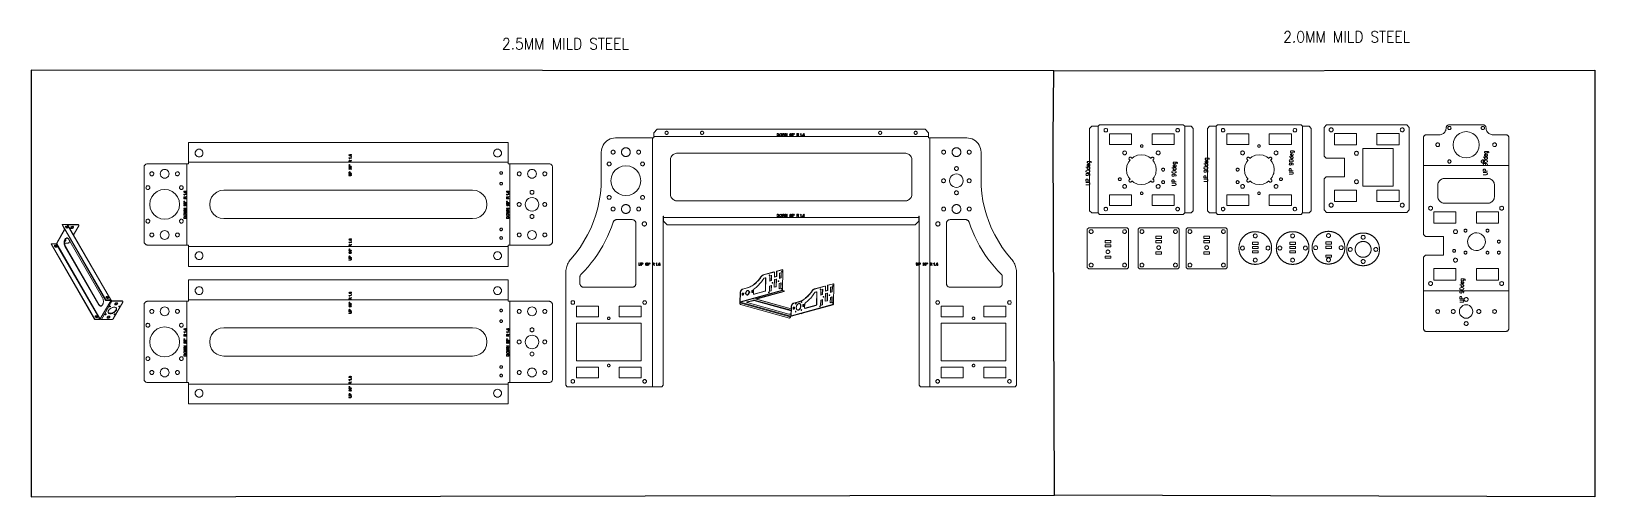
# Model space of a CAD drawing. Extents: x 0 to 2200, y 1000 to 1655.
import ezdxf

# ---------------------------------------------------------------- set-up
doc = ezdxf.new("R2010")
doc.units = 0
doc.layers.get('0').update_dxf_attribs({"linetype": 'CONTINUOUS', "lineweight": 25, "true_color": 0xffffff})
for name, color, linetype, lineweight in [('Layer0', 7, 'BYLAYER', 5), ('MTEXT', 7, 'BYLAYER', 5), ('Shown as Bent', 7, 'BYLAYER', 5)]:
    doc.layers.add(name, color=color, linetype=linetype, lineweight=lineweight)
doc.styles.add('textstyle0', font='')
doc.styles.add('textstyle1', font='')
doc.styles.add('textstyle2', font='')
doc.styles.add('textstyle3', font='')
doc.styles.add('textstyle4', font='')
doc.styles.add('textstyle5', font='')
doc.styles.add('textstyle6', font='')
doc.styles.add('textstyle7', font='')
doc.styles.get('textstyle0').set_extended_font_data('Standard')
doc.styles.get('textstyle1').set_extended_font_data('Standard')
doc.styles.get('textstyle2').set_extended_font_data('Standard')
doc.styles.get('textstyle3').set_extended_font_data('Standard')
doc.styles.get('textstyle4').set_extended_font_data('Standard')
doc.styles.get('textstyle5').set_extended_font_data('Standard')
doc.styles.get('textstyle6').set_extended_font_data('Standard')
doc.styles.get('textstyle7').set_extended_font_data('Standard')

msp = doc.modelspace()

# ---------------------------------------------------------------- texts
at = {"char_height": 20, "attachment_point": 2}
for s, insert, style in [('\\H15.7143;2.0MM MILD STEEL', (1850.9, 1654.8), 'textstyle7'), ('\\H15.7143;2.5MM MILD STEEL', (751.6, 1645), 'textstyle6')]:
    msp.add_mtext(s, dxfattribs=dict(at, insert=insert, style=style))
at = {"char_height": 20, "attachment_point": 2, "rotation": 90}
for insert, style in [((1650, 1460), 'textstyle2'), ((1770, 1470), 'textstyle3'), ((2043.2, 1469.4), 'textstyle4'), ((1484, 1455.3), 'textstyle0'), ((1605.1, 1454.4), 'textstyle1'), ((2010, 1290), 'textstyle5')]:
    msp.add_mtext('\\H5.71429;UP 90deg', dxfattribs=dict(at, insert=insert, style=style))

# ---------------------------------------------------------------- linework, layer by layer
for p, q in [((0, 1600), (0, 1000)), ((1438.7, 1599.2), (0, 1600)), ((1438.1, 1504.1), (1438.7, 1599.2)), ((1438.7, 1599.2), (2200, 1600)), ((2200, 1600), (2200, 1000)), ((1440, 1002.4), (1438.1, 1504.1)), ((0, 1000), (1440, 1002.4)), ((2200, 1000), (1440, 1002.4))]:
    msp.add_line(p, q)
at = {"layer": 'Layer0'}
for p, q in [((1489.2, 1518.2), (1492.2, 1521.2)), ((1489.2, 1402.2), (1489.2, 1518.2)), ((1501.2, 1521.2), (1492.2, 1521.2)), ((1501.2, 1521.2), (1503.2, 1523.2)), ((1503.2, 1523.2), (1621.1, 1523.2)), ((1511.4, 1518.1), (1510.8, 1517.8)), ((1512.1, 1518.2), (1511.4, 1518.1)), ((1512.7, 1518.1), (1512.1, 1518.2)), ((1513.3, 1517.8), (1512.7, 1518.1)), ((1612.4, 1518.1), (1611.8, 1517.8)), ((1613.1, 1518.2), (1612.4, 1518.1)), ((1613.7, 1518.1), (1613.1, 1518.2)), ((1614.3, 1517.8), (1613.7, 1518.1)), ((1623.1, 1521.2), (1621.1, 1523.2)), ((1623.1, 1521.2), (1632.1, 1521.2)), ((1632.1, 1521.2), (1635.1, 1518.2)), ((1635.1, 1402.2), (1635.1, 1518.2)), ((1658.1, 1521.2), (1655.1, 1518.2)), ((1655.1, 1402.2), (1655.1, 1518.2)), ((1667.1, 1521.2), (1658.1, 1521.2)), ((1667.1, 1521.2), (1669.1, 1523.2)), ((1787, 1523.2), (1669.1, 1523.2)), ((1675.8, 1517.8), (1676.4, 1518.1)), ((1676.4, 1518.1), (1677.1, 1518.2)), ((1677.1, 1518.2), (1677.7, 1518.1)), ((1677.7, 1518.1), (1678.3, 1517.8)), ((1776.8, 1517.8), (1777.4, 1518.1)), ((1777.4, 1518.1), (1778.1, 1518.2)), ((1778.1, 1518.2), (1778.7, 1518.1)), ((1778.7, 1518.1), (1779.3, 1517.8)), ((1789, 1521.2), (1787, 1523.2)), ((1789, 1521.2), (1798, 1521.2)), ((1801, 1518.2), (1798, 1521.2)), ((1801, 1402.2), (1801, 1518.2)), ((1819.1, 1519.6), (1822.7, 1523.1)), ((1819.1, 1479.2), (1819.1, 1519.6)), ((1822.7, 1523.1), (1822.8, 1523.2)), ((1822.8, 1523.2), (1935.5, 1523.2)), ((1827.2, 1518.1), (1826.8, 1517.5)), ((1827.8, 1518.5), (1827.2, 1518.1)), ((1828.4, 1518.8), (1827.8, 1518.5)), ((1829.1, 1518.9), (1828.4, 1518.8)), ((1829.4, 1518.9), (1829.1, 1518.9)), ((1829.9, 1518.8), (1829.4, 1518.9)), ((1830.5, 1518.5), (1829.9, 1518.8)), ((1831.1, 1518.1), (1830.5, 1518.5)), ((1831.5, 1517.5), (1831.1, 1518.1)), ((1927.2, 1518.1), (1926.8, 1517.5)), ((1927.8, 1518.5), (1927.2, 1518.1)), ((1928.4, 1518.8), (1927.8, 1518.5)), ((1929.1, 1518.9), (1928.4, 1518.8)), ((1929.4, 1518.9), (1929.1, 1518.9)), ((1929.9, 1518.8), (1929.4, 1518.9)), ((1930.5, 1518.5), (1929.9, 1518.8)), ((1931.1, 1518.1), (1930.5, 1518.5)), ((1931.5, 1517.5), (1931.1, 1518.1)), ((1935.5, 1523.2), (1939.1, 1519.5)), ((1939.1, 1519.5), (1939.1, 1403.6)), ((1991, 1517.9), (1991.1, 1519.2)), ((1991.2, 1520.2), (1991.1, 1519.7)), ((1991.1, 1519.7), (1991.1, 1519.2)), ((1991.4, 1520.7), (1991.2, 1520.2)), ((1991.6, 1521.2), (1991.4, 1520.7)), ((1991.9, 1521.6), (1991.6, 1521.2)), ((1992.2, 1522), (1991.9, 1521.6)), ((1992.6, 1522.3), (1992.2, 1522)), ((1993.1, 1522.6), (1992.6, 1522.3)), ((1993.5, 1522.9), (1993.1, 1522.6)), ((1993.6, 1519.8), (1993.3, 1519.3)), ((1993.3, 1519.3), (1993.3, 1518.7)), ((1993.3, 1518.7), (1993.3, 1518.1)), ((1993.3, 1518.1), (1993.6, 1517.6)), ((1994, 1523), (1993.5, 1522.9)), ((1993.9, 1520.3), (1993.6, 1519.8)), ((1994.4, 1520.7), (1993.9, 1520.3)), ((1994.6, 1523.1), (1994, 1523)), ((1994.9, 1520.9), (1994.4, 1520.7)), ((1995.1, 1523.2), (1994.6, 1523.1)), ((1995.5, 1521), (1994.9, 1520.9)), ((1995.1, 1523.2), (2043.1, 1523.2)), ((1996.1, 1520.9), (1995.5, 1521)), ((1996.6, 1520.7), (1996.1, 1520.9)), ((1997.1, 1520.3), (1996.6, 1520.7)), ((1997.5, 1519.8), (1997.1, 1520.3)), ((1997.7, 1519.3), (1997.5, 1519.8)), ((1997.5, 1517.6), (1997.7, 1518.1)), ((1997.8, 1518.7), (1997.7, 1519.3)), ((1997.7, 1518.1), (1997.8, 1518.7)), ((2040.7, 1519.8), (2040.4, 1519.3)), ((2040.4, 1519.3), (2040.4, 1518.7)), ((2040.4, 1518.7), (2040.4, 1518.1)), ((2040.4, 1518.1), (2040.7, 1517.6)), ((2041, 1520.3), (2040.7, 1519.8)), ((2041.5, 1520.7), (2041, 1520.3)), ((2042, 1520.9), (2041.5, 1520.7)), ((2042.6, 1521), (2042, 1520.9)), ((2043.2, 1520.9), (2042.6, 1521)), ((2043.6, 1523.1), (2043.1, 1523.2)), ((2043.7, 1520.7), (2043.2, 1520.9)), ((2044.1, 1523), (2043.6, 1523.1)), ((2044.2, 1520.3), (2043.7, 1520.7)), ((2044.6, 1522.9), (2044.1, 1523)), ((2044.6, 1519.8), (2044.2, 1520.3)), ((2045.1, 1522.6), (2044.6, 1522.9)), ((2044.8, 1519.3), (2044.6, 1519.8)), ((2044.6, 1517.6), (2044.8, 1518.1)), ((2044.9, 1518.7), (2044.8, 1519.3)), ((2044.8, 1518.1), (2044.9, 1518.7)), ((2045.5, 1522.3), (2045.1, 1522.6)), ((2045.9, 1522), (2045.5, 1522.3)), ((2046.2, 1521.6), (2045.9, 1522)), ((2046.5, 1521.2), (2046.2, 1521.6)), ((2046.8, 1520.7), (2046.5, 1521.2)), ((2046.9, 1520.2), (2046.8, 1520.7)), ((2047, 1519.7), (2046.9, 1520.2)), ((2047.1, 1519.2), (2047, 1519.7)), ((2047.1, 1519.2), (2047.2, 1517.9)), ((671.1, 1498.5), (221.1, 1498.5)), ((221.1, 1470.5), (221.1, 1498.5)), ((671.1, 1498.5), (671.1, 1470.5)), ((806.2, 1497), (804.8, 1494.8)), ((808, 1498.9), (806.2, 1497)), ((809.9, 1500.6), (808, 1498.9)), ((812.1, 1502.1), (809.9, 1500.6)), ((814.4, 1503.3), (812.1, 1502.1)), ((816.9, 1504.1), (814.4, 1503.3)), ((819.5, 1504.6), (816.9, 1504.1)), ((822.1, 1504.8), (819.5, 1504.6)), ((822.1, 1504.8), (874, 1504.8)), ((874, 1504.8), (875.9, 1504.8)), ((880.9, 1517), (875.9, 1512)), ((875.9, 1506.7), (875.9, 1512)), ((875.9, 1504.8), (875.9, 1506.7)), ((1257.7, 1517), (880.9, 1517)), ((891.9, 1512.6), (891.8, 1512.5)), ((891.8, 1512.5), (891.8, 1512.3)), ((891.8, 1512.3), (891.8, 1512.1)), ((891.8, 1512.1), (891.8, 1512)), ((891.8, 1512), (891.8, 1511.8)), ((891.8, 1511.8), (891.8, 1511.6)), ((891.8, 1511.6), (891.8, 1511.4)), ((891.8, 1511.4), (891.9, 1511.3)), ((892, 1513), (891.9, 1512.8)), ((891.9, 1512.8), (891.9, 1512.6)), ((891.9, 1511.3), (891.9, 1511.1)), ((891.9, 1511.1), (892, 1511)), ((892.1, 1513.1), (892, 1513)), ((892, 1511), (892.1, 1510.8)), ((892.2, 1513.2), (892.1, 1513.1)), ((892.1, 1510.8), (892.2, 1510.7)), ((892.3, 1513.4), (892.2, 1513.2)), ((892.2, 1510.7), (892.3, 1510.5)), ((892.4, 1513.5), (892.3, 1513.4)), ((892.3, 1510.5), (892.4, 1510.4)), ((892.6, 1513.6), (892.4, 1513.5)), ((892.4, 1510.4), (892.6, 1510.3)), ((892.7, 1513.7), (892.6, 1513.6)), ((892.6, 1510.3), (892.7, 1510.2)), ((892.8, 1513.8), (892.7, 1513.7)), ((892.7, 1510.2), (892.8, 1510.1)), ((893, 1513.9), (892.8, 1513.8)), ((892.8, 1510.1), (893, 1510)), ((893.1, 1514), (893, 1513.9)), ((893, 1510), (893.1, 1509.9)), ((893.3, 1514), (893.1, 1514)), ((893.1, 1509.9), (893.3, 1509.9)), ((893.5, 1514.1), (893.3, 1514)), ((893.3, 1509.9), (893.5, 1509.8)), ((893.6, 1514.1), (893.5, 1514.1)), ((893.5, 1509.8), (893.6, 1509.8)), ((893.8, 1514.1), (893.6, 1514.1)), ((893.6, 1509.8), (893.8, 1509.8)), ((894, 1514.2), (893.8, 1514.1)), ((893.8, 1509.8), (894, 1509.8)), ((894.2, 1514.1), (894, 1514.2)), ((894, 1509.8), (894.2, 1509.8)), ((894.3, 1514.1), (894.2, 1514.1)), ((894.2, 1509.8), (894.3, 1509.8)), ((894.5, 1514.1), (894.3, 1514.1)), ((894.3, 1509.8), (894.5, 1509.8)), ((894.7, 1514), (894.5, 1514.1)), ((894.5, 1509.8), (894.7, 1509.9)), ((894.8, 1514), (894.7, 1514)), ((894.7, 1509.9), (894.8, 1509.9)), ((895, 1513.9), (894.8, 1514)), ((894.8, 1509.9), (895, 1510)), ((895.1, 1513.8), (895, 1513.9)), ((895, 1510), (895.1, 1510.1)), ((895.3, 1513.7), (895.1, 1513.8)), ((895.1, 1510.1), (895.3, 1510.2)), ((895.4, 1513.6), (895.3, 1513.7)), ((895.3, 1510.2), (895.4, 1510.3)), ((895.5, 1513.5), (895.4, 1513.6)), ((895.4, 1510.3), (895.5, 1510.4)), ((895.7, 1513.4), (895.5, 1513.5)), ((895.5, 1510.4), (895.7, 1510.5)), ((895.8, 1513.2), (895.7, 1513.4)), ((895.7, 1510.5), (895.8, 1510.7)), ((895.9, 1513.1), (895.8, 1513.2)), ((895.8, 1510.7), (895.9, 1510.8)), ((895.9, 1513), (895.9, 1513.1)), ((896, 1512.8), (895.9, 1513)), ((895.9, 1511), (896, 1511.1)), ((895.9, 1510.8), (895.9, 1511)), ((896.1, 1512.6), (896, 1512.8)), ((896, 1511.1), (896.1, 1511.3)), ((896.1, 1512.5), (896.1, 1512.6)), ((896.2, 1512.3), (896.1, 1512.5)), ((896.1, 1511.4), (896.2, 1511.6)), ((896.1, 1511.3), (896.1, 1511.4)), ((896.2, 1512.1), (896.2, 1512.3)), ((896.2, 1512), (896.2, 1512.1)), ((896.2, 1511.8), (896.2, 1512)), ((896.2, 1511.6), (896.2, 1511.8)), ((941.9, 1512.5), (941.8, 1512.4)), ((941.8, 1512.4), (941.8, 1512.2)), ((941.8, 1512.2), (941.8, 1512)), ((941.8, 1512), (941.8, 1511.9)), ((941.8, 1511.9), (941.8, 1511.7)), ((941.8, 1511.7), (941.8, 1511.5)), ((941.8, 1511.5), (941.9, 1511.4)), ((942, 1512.9), (941.9, 1512.7)), ((941.9, 1512.7), (941.9, 1512.5)), ((941.9, 1511.4), (941.9, 1511.2)), ((941.9, 1511.2), (942, 1511)), ((942.1, 1513), (942, 1512.9)), ((942, 1511), (942.1, 1510.9)), ((942.2, 1513.2), (942.1, 1513)), ((942.1, 1510.9), (942.2, 1510.7)), ((942.3, 1513.3), (942.2, 1513.2)), ((942.2, 1510.7), (942.3, 1510.6)), ((942.4, 1513.4), (942.3, 1513.3)), ((942.3, 1510.6), (942.4, 1510.5)), ((942.5, 1513.6), (942.4, 1513.4)), ((942.4, 1510.5), (942.5, 1510.3)), ((942.6, 1513.7), (942.5, 1513.6)), ((942.5, 1510.3), (942.6, 1510.2)), ((942.8, 1513.8), (942.6, 1513.7)), ((942.6, 1510.2), (942.8, 1510.1)), ((942.9, 1513.9), (942.8, 1513.8)), ((942.8, 1510.1), (942.9, 1510)), ((943.1, 1513.9), (942.9, 1513.9)), ((942.9, 1510), (943.1, 1510)), ((943.2, 1514), (943.1, 1513.9)), ((943.1, 1510), (943.2, 1509.9)), ((943.4, 1514.1), (943.2, 1514)), ((943.2, 1509.9), (943.4, 1509.8)), ((943.6, 1514.1), (943.4, 1514.1)), ((943.4, 1509.8), (943.6, 1509.8)), ((943.7, 1514.1), (943.6, 1514.1)), ((943.6, 1509.8), (943.7, 1509.8)), ((943.9, 1514.2), (943.7, 1514.1)), ((943.7, 1509.8), (943.9, 1509.8)), ((944.1, 1514.2), (943.9, 1514.2)), ((943.9, 1509.8), (944.1, 1509.8)), ((944.2, 1514.1), (944.1, 1514.2)), ((944.1, 1509.8), (944.2, 1509.8)), ((944.4, 1514.1), (944.2, 1514.1)), ((944.2, 1509.8), (944.4, 1509.8)), ((944.6, 1514.1), (944.4, 1514.1)), ((944.4, 1509.8), (944.6, 1509.8)), ((944.7, 1514), (944.6, 1514.1)), ((944.6, 1509.8), (944.7, 1509.9)), ((944.9, 1514), (944.7, 1514)), ((944.7, 1509.9), (944.9, 1510)), ((945.1, 1513.9), (944.9, 1514)), ((944.9, 1510), (945.1, 1510)), ((945.2, 1513.8), (945.1, 1513.9)), ((945.1, 1510), (945.2, 1510.1)), ((945.3, 1513.7), (945.2, 1513.8)), ((945.2, 1510.1), (945.3, 1510.2)), ((945.5, 1513.6), (945.3, 1513.7)), ((945.3, 1510.2), (945.5, 1510.3)), ((945.6, 1513.4), (945.5, 1513.6)), ((945.5, 1510.3), (945.6, 1510.5)), ((945.7, 1513.3), (945.6, 1513.4)), ((945.6, 1510.5), (945.7, 1510.6)), ((945.8, 1513.2), (945.7, 1513.3)), ((945.7, 1510.6), (945.8, 1510.7)), ((945.9, 1513), (945.8, 1513.2)), ((945.8, 1510.7), (945.9, 1510.9)), ((946, 1512.9), (945.9, 1513)), ((945.9, 1510.9), (946, 1511)), ((946, 1512.7), (946, 1512.9)), ((946.1, 1512.6), (946, 1512.7)), ((946, 1511.2), (946.1, 1511.4)), ((946, 1511), (946, 1511.2)), ((946.1, 1512.4), (946.1, 1512.6)), ((946.2, 1512.2), (946.1, 1512.4)), ((946.1, 1511.5), (946.2, 1511.7)), ((946.1, 1511.4), (946.1, 1511.5)), ((946.2, 1512), (946.2, 1512.2)), ((946.2, 1511.9), (946.2, 1512)), ((946.2, 1511.7), (946.2, 1511.9)), ((1192.5, 1512.6), (1192.4, 1512.5)), ((1192.4, 1512.5), (1192.4, 1512.3)), ((1192.4, 1512.3), (1192.4, 1512.1)), ((1192.4, 1512.1), (1192.4, 1512)), ((1192.4, 1512), (1192.4, 1511.8)), ((1192.4, 1511.8), (1192.4, 1511.6)), ((1192.4, 1511.6), (1192.4, 1511.4)), ((1192.4, 1511.4), (1192.5, 1511.3)), ((1192.6, 1513), (1192.5, 1512.8)), ((1192.5, 1512.8), (1192.5, 1512.6)), ((1192.5, 1511.3), (1192.5, 1511.1)), ((1192.5, 1511.1), (1192.6, 1511)), ((1192.7, 1513.1), (1192.6, 1513)), ((1192.6, 1511), (1192.7, 1510.8)), ((1192.8, 1513.2), (1192.7, 1513.1)), ((1192.7, 1510.8), (1192.8, 1510.7)), ((1192.9, 1513.4), (1192.8, 1513.2)), ((1192.8, 1510.7), (1192.9, 1510.5)), ((1193, 1513.5), (1192.9, 1513.4)), ((1192.9, 1510.5), (1193, 1510.4)), ((1193.1, 1513.6), (1193, 1513.5)), ((1193, 1510.4), (1193.1, 1510.3)), ((1193.3, 1513.7), (1193.1, 1513.6)), ((1193.1, 1510.3), (1193.3, 1510.2)), ((1193.4, 1513.8), (1193.3, 1513.7)), ((1193.3, 1510.2), (1193.4, 1510.1)), ((1193.6, 1513.9), (1193.4, 1513.8)), ((1193.4, 1510.1), (1193.6, 1510)), ((1193.7, 1514), (1193.6, 1513.9)), ((1193.6, 1510), (1193.7, 1509.9)), ((1193.9, 1514), (1193.7, 1514)), ((1193.7, 1509.9), (1193.9, 1509.9)), ((1194, 1514.1), (1193.9, 1514)), ((1193.9, 1509.9), (1194, 1509.8)), ((1194.2, 1514.1), (1194, 1514.1)), ((1194, 1509.8), (1194.2, 1509.8)), ((1194.4, 1514.1), (1194.2, 1514.1)), ((1194.2, 1509.8), (1194.4, 1509.8)), ((1194.6, 1514.2), (1194.4, 1514.1)), ((1194.4, 1509.8), (1194.6, 1509.8)), ((1194.7, 1514.1), (1194.6, 1514.2)), ((1194.6, 1509.8), (1194.7, 1509.8)), ((1194.9, 1514.1), (1194.7, 1514.1)), ((1194.7, 1509.8), (1194.9, 1509.8)), ((1195.1, 1514.1), (1194.9, 1514.1)), ((1194.9, 1509.8), (1195.1, 1509.8)), ((1195.2, 1514), (1195.1, 1514.1)), ((1195.1, 1509.8), (1195.2, 1509.9)), ((1195.4, 1514), (1195.2, 1514)), ((1195.2, 1509.9), (1195.4, 1509.9)), ((1195.6, 1513.9), (1195.4, 1514)), ((1195.4, 1509.9), (1195.6, 1510)), ((1195.7, 1513.8), (1195.6, 1513.9)), ((1195.6, 1510), (1195.7, 1510.1)), ((1195.8, 1513.7), (1195.7, 1513.8)), ((1195.7, 1510.1), (1195.8, 1510.2)), ((1196, 1513.6), (1195.8, 1513.7)), ((1195.8, 1510.2), (1196, 1510.3)), ((1196.1, 1513.5), (1196, 1513.6)), ((1196, 1510.3), (1196.1, 1510.4)), ((1196.2, 1513.4), (1196.1, 1513.5)), ((1196.1, 1510.4), (1196.2, 1510.5)), ((1196.3, 1513.2), (1196.2, 1513.4)), ((1196.2, 1510.5), (1196.3, 1510.7)), ((1196.4, 1513.1), (1196.3, 1513.2)), ((1196.3, 1510.7), (1196.4, 1510.8)), ((1196.5, 1513), (1196.4, 1513.1)), ((1196.4, 1510.8), (1196.5, 1511)), ((1196.6, 1512.8), (1196.5, 1513)), ((1196.5, 1511), (1196.6, 1511.1)), ((1196.6, 1512.6), (1196.6, 1512.8)), ((1196.7, 1512.5), (1196.6, 1512.6)), ((1196.6, 1511.3), (1196.7, 1511.4)), ((1196.6, 1511.1), (1196.6, 1511.3)), ((1196.7, 1512.3), (1196.7, 1512.5)), ((1196.7, 1512.1), (1196.7, 1512.3)), ((1196.8, 1512), (1196.7, 1512.1)), ((1196.7, 1511.8), (1196.8, 1512)), ((1196.7, 1511.6), (1196.7, 1511.8)), ((1196.7, 1511.4), (1196.7, 1511.6)), ((1242.5, 1512.6), (1242.4, 1512.5)), ((1242.4, 1512.5), (1242.4, 1512.3)), ((1242.4, 1512.3), (1242.4, 1512.1)), ((1242.4, 1512.1), (1242.4, 1512)), ((1242.4, 1512), (1242.4, 1511.8)), ((1242.4, 1511.8), (1242.4, 1511.6)), ((1242.4, 1511.6), (1242.4, 1511.4)), ((1242.4, 1511.4), (1242.5, 1511.3)), ((1242.6, 1513), (1242.5, 1512.8)), ((1242.5, 1512.8), (1242.5, 1512.6)), ((1242.5, 1511.3), (1242.5, 1511.1)), ((1242.5, 1511.1), (1242.6, 1511)), ((1242.7, 1513.1), (1242.6, 1513)), ((1242.6, 1511), (1242.7, 1510.8)), ((1242.8, 1513.2), (1242.7, 1513.1)), ((1242.7, 1510.8), (1242.8, 1510.7)), ((1242.9, 1513.4), (1242.8, 1513.2)), ((1242.8, 1510.7), (1242.9, 1510.5)), ((1243, 1513.5), (1242.9, 1513.4)), ((1242.9, 1510.5), (1243, 1510.4)), ((1243.1, 1513.6), (1243, 1513.5)), ((1243, 1510.4), (1243.1, 1510.3)), ((1243.3, 1513.7), (1243.1, 1513.6)), ((1243.1, 1510.3), (1243.3, 1510.2)), ((1243.4, 1513.8), (1243.3, 1513.7)), ((1243.3, 1510.2), (1243.4, 1510.1)), ((1243.6, 1513.9), (1243.4, 1513.8)), ((1243.4, 1510.1), (1243.6, 1510)), ((1243.7, 1514), (1243.6, 1513.9)), ((1243.6, 1510), (1243.7, 1509.9)), ((1243.9, 1514), (1243.7, 1514)), ((1243.7, 1509.9), (1243.9, 1509.9)), ((1244, 1514.1), (1243.9, 1514)), ((1243.9, 1509.9), (1244, 1509.8)), ((1244.2, 1514.1), (1244, 1514.1)), ((1244, 1509.8), (1244.2, 1509.8)), ((1244.4, 1514.1), (1244.2, 1514.1)), ((1244.2, 1509.8), (1244.4, 1509.8)), ((1244.6, 1514.2), (1244.4, 1514.1)), ((1244.4, 1509.8), (1244.6, 1509.8)), ((1244.7, 1514.1), (1244.6, 1514.2)), ((1244.6, 1509.8), (1244.7, 1509.8)), ((1244.9, 1514.1), (1244.7, 1514.1)), ((1244.7, 1509.8), (1244.9, 1509.8)), ((1245.1, 1514.1), (1244.9, 1514.1)), ((1244.9, 1509.8), (1245.1, 1509.8)), ((1245.2, 1514), (1245.1, 1514.1)), ((1245.1, 1509.8), (1245.2, 1509.9)), ((1245.4, 1514), (1245.2, 1514)), ((1245.2, 1509.9), (1245.4, 1509.9)), ((1245.6, 1513.9), (1245.4, 1514)), ((1245.4, 1509.9), (1245.6, 1510)), ((1245.7, 1513.8), (1245.6, 1513.9)), ((1245.6, 1510), (1245.7, 1510.1)), ((1245.8, 1513.7), (1245.7, 1513.8)), ((1245.7, 1510.1), (1245.8, 1510.2)), ((1246, 1513.6), (1245.8, 1513.7)), ((1245.8, 1510.2), (1246, 1510.3)), ((1246.1, 1513.5), (1246, 1513.6)), ((1246, 1510.3), (1246.1, 1510.4)), ((1246.2, 1513.4), (1246.1, 1513.5)), ((1246.1, 1510.4), (1246.2, 1510.5)), ((1246.3, 1513.2), (1246.2, 1513.4)), ((1246.2, 1510.5), (1246.3, 1510.7)), ((1246.4, 1513.1), (1246.3, 1513.2)), ((1246.3, 1510.7), (1246.4, 1510.8)), ((1246.5, 1513), (1246.4, 1513.1)), ((1246.4, 1510.8), (1246.5, 1511)), ((1246.6, 1512.8), (1246.5, 1513)), ((1246.5, 1511), (1246.6, 1511.1)), ((1246.6, 1512.6), (1246.6, 1512.8)), ((1246.7, 1512.5), (1246.6, 1512.6)), ((1246.6, 1511.3), (1246.7, 1511.4)), ((1246.6, 1511.1), (1246.6, 1511.3)), ((1246.7, 1512.3), (1246.7, 1512.5)), ((1246.7, 1512.1), (1246.7, 1512.3)), ((1246.8, 1512), (1246.7, 1512.1)), ((1246.7, 1511.8), (1246.8, 1512)), ((1246.7, 1511.6), (1246.7, 1511.8)), ((1246.7, 1511.4), (1246.7, 1511.6)), ((1262.7, 1512), (1257.7, 1517)), ((1262.7, 1512), (1262.7, 1506.7)), ((1262.7, 1506.7), (1262.7, 1504.8)), ((1262.7, 1504.8), (1264.6, 1504.8)), ((1264.6, 1504.8), (1316.4, 1504.8)), ((1319, 1504.6), (1316.4, 1504.8)), ((1321.6, 1504.1), (1319, 1504.6)), ((1324.1, 1503.3), (1321.6, 1504.1)), ((1326.4, 1502.1), (1324.1, 1503.3)), ((1328.6, 1500.6), (1326.4, 1502.1)), ((1330.6, 1498.9), (1328.6, 1500.6)), ((1332.3, 1497), (1330.6, 1498.9)), ((1333.8, 1494.8), (1332.3, 1497)), ((1509.9, 1516.9), (1509.6, 1516.3)), ((1509.6, 1516.3), (1509.6, 1515.7)), ((1509.6, 1515.7), (1509.6, 1515)), ((1509.6, 1515), (1509.9, 1514.4)), ((1510.3, 1517.4), (1509.9, 1516.9)), ((1509.9, 1514.4), (1510.3, 1513.9)), ((1510.8, 1517.8), (1510.3, 1517.4)), ((1510.3, 1513.9), (1510.8, 1513.5)), ((1510.8, 1513.5), (1511.4, 1513.2)), ((1511.4, 1513.2), (1512.1, 1513.2)), ((1512.1, 1513.2), (1512.7, 1513.2)), ((1512.7, 1513.2), (1513.3, 1513.5)), ((1513.8, 1517.4), (1513.3, 1517.8)), ((1513.3, 1513.5), (1513.8, 1513.9)), ((1514.2, 1516.9), (1513.8, 1517.4)), ((1513.8, 1513.9), (1514.2, 1514.4)), ((1514.5, 1516.3), (1514.2, 1516.9)), ((1514.2, 1514.4), (1514.5, 1515)), ((1514.6, 1515.7), (1514.5, 1516.3)), ((1514.5, 1515), (1514.6, 1515.7)), ((1517.1, 1510.7), (1517.1, 1495.7)), ((1548.1, 1510.7), (1517.1, 1510.7)), ((1548.1, 1495.7), (1548.1, 1510.7)), ((1577.1, 1510.7), (1577.1, 1495.7)), ((1608.1, 1510.7), (1577.1, 1510.7)), ((1608.1, 1495.7), (1608.1, 1510.7)), ((1610.9, 1516.9), (1610.6, 1516.3)), ((1610.6, 1516.3), (1610.6, 1515.7)), ((1610.6, 1515.7), (1610.6, 1515)), ((1610.6, 1515), (1610.9, 1514.4)), ((1611.3, 1517.4), (1610.9, 1516.9)), ((1610.9, 1514.4), (1611.3, 1513.9)), ((1611.8, 1517.8), (1611.3, 1517.4)), ((1611.3, 1513.9), (1611.8, 1513.5)), ((1611.8, 1513.5), (1612.4, 1513.2)), ((1612.4, 1513.2), (1613.1, 1513.2)), ((1613.1, 1513.2), (1613.7, 1513.2)), ((1613.7, 1513.2), (1614.3, 1513.5)), ((1614.8, 1517.4), (1614.3, 1517.8)), ((1614.3, 1513.5), (1614.8, 1513.9)), ((1615.2, 1516.9), (1614.8, 1517.4)), ((1614.8, 1513.9), (1615.2, 1514.4)), ((1615.5, 1516.3), (1615.2, 1516.9)), ((1615.2, 1514.4), (1615.5, 1515)), ((1615.6, 1515.7), (1615.5, 1516.3)), ((1615.5, 1515), (1615.6, 1515.7)), ((1674.6, 1515.7), (1674.7, 1516.3)), ((1674.7, 1515), (1674.6, 1515.7)), ((1674.7, 1516.3), (1674.9, 1516.9)), ((1674.9, 1514.4), (1674.7, 1515)), ((1674.9, 1516.9), (1675.3, 1517.4)), ((1675.3, 1513.9), (1674.9, 1514.4)), ((1675.3, 1517.4), (1675.8, 1517.8)), ((1675.8, 1513.5), (1675.3, 1513.9)), ((1676.4, 1513.2), (1675.8, 1513.5)), ((1677.1, 1513.2), (1676.4, 1513.2)), ((1677.7, 1513.2), (1677.1, 1513.2)), ((1678.3, 1513.5), (1677.7, 1513.2)), ((1678.3, 1517.8), (1678.8, 1517.4)), ((1678.8, 1513.9), (1678.3, 1513.5)), ((1678.8, 1517.4), (1679.2, 1516.9)), ((1679.2, 1514.4), (1678.8, 1513.9)), ((1679.2, 1516.9), (1679.5, 1516.3)), ((1679.5, 1515), (1679.2, 1514.4)), ((1679.5, 1516.3), (1679.6, 1515.7)), ((1679.6, 1515.7), (1679.5, 1515)), ((1682.1, 1510.7), (1713.1, 1510.7)), ((1682.1, 1495.7), (1682.1, 1510.7)), ((1713.1, 1510.7), (1713.1, 1495.7)), ((1742.1, 1495.7), (1742.1, 1510.7)), ((1742.1, 1510.7), (1773.1, 1510.7)), ((1773.1, 1510.7), (1773.1, 1495.7)), ((1775.6, 1515.7), (1775.7, 1516.3)), ((1775.7, 1515), (1775.6, 1515.7)), ((1775.7, 1516.3), (1775.9, 1516.9)), ((1775.9, 1514.4), (1775.7, 1515)), ((1775.9, 1516.9), (1776.3, 1517.4)), ((1776.3, 1513.9), (1775.9, 1514.4)), ((1776.3, 1517.4), (1776.8, 1517.8)), ((1776.8, 1513.5), (1776.3, 1513.9)), ((1777.4, 1513.2), (1776.8, 1513.5)), ((1778.1, 1513.2), (1777.4, 1513.2)), ((1778.7, 1513.2), (1778.1, 1513.2)), ((1779.3, 1513.5), (1778.7, 1513.2)), ((1779.3, 1517.8), (1779.8, 1517.4)), ((1779.8, 1513.9), (1779.3, 1513.5)), ((1779.8, 1517.4), (1780.2, 1516.9)), ((1780.2, 1514.4), (1779.8, 1513.9)), ((1780.2, 1516.9), (1780.5, 1516.3)), ((1780.5, 1515), (1780.2, 1514.4)), ((1780.5, 1516.3), (1780.6, 1515.7)), ((1780.6, 1515.7), (1780.5, 1515)), ((1826.5, 1516.9), (1826.4, 1516.2)), ((1826.4, 1516.2), (1826.5, 1515.4)), ((1826.8, 1517.5), (1826.5, 1516.9)), ((1826.5, 1515.4), (1826.8, 1514.8)), ((1826.8, 1514.8), (1827.2, 1514.2)), ((1827.2, 1514.2), (1827.8, 1513.8)), ((1827.8, 1513.8), (1828.4, 1513.5)), ((1828.4, 1513.5), (1829.1, 1513.4)), ((1829.1, 1513.4), (1829.4, 1513.4)), ((1829.4, 1513.4), (1829.9, 1513.5)), ((1829.9, 1513.5), (1830.5, 1513.8)), ((1830.5, 1513.8), (1831.1, 1514.2)), ((1831.1, 1514.2), (1831.5, 1514.8)), ((1831.8, 1516.9), (1831.5, 1517.5)), ((1831.5, 1514.8), (1831.8, 1515.4)), ((1831.9, 1516.2), (1831.8, 1516.9)), ((1831.8, 1515.4), (1831.9, 1516.2)), ((1864.6, 1511.2), (1833.6, 1511.2)), ((1833.6, 1511.2), (1833.6, 1495.2)), ((1864.6, 1495.2), (1864.6, 1511.2)), ((1893.6, 1511.2), (1893.6, 1495.2)), ((1924.6, 1511.2), (1893.6, 1511.2)), ((1924.6, 1495.2), (1924.6, 1511.2)), ((1926.5, 1516.9), (1926.4, 1516.2)), ((1926.4, 1516.2), (1926.5, 1515.4)), ((1926.8, 1517.5), (1926.5, 1516.9)), ((1926.5, 1515.4), (1926.8, 1514.8)), ((1926.8, 1514.8), (1927.2, 1514.2)), ((1927.2, 1514.2), (1927.8, 1513.8)), ((1927.8, 1513.8), (1928.4, 1513.5)), ((1928.4, 1513.5), (1929.1, 1513.4)), ((1929.1, 1513.4), (1929.4, 1513.4)), ((1929.4, 1513.4), (1929.9, 1513.5)), ((1929.9, 1513.5), (1930.5, 1513.8)), ((1930.5, 1513.8), (1931.1, 1514.2)), ((1931.1, 1514.2), (1931.5, 1514.8)), ((1931.8, 1516.9), (1931.5, 1517.5)), ((1931.5, 1514.8), (1931.8, 1515.4)), ((1931.9, 1516.2), (1931.8, 1516.9)), ((1931.8, 1515.4), (1931.9, 1516.2)), ((1959.2, 1506.2), (1959.1, 1505.7)), ((1959.1, 1505.7), (1959.1, 1505.2)), ((1959.1, 1466), (1959.1, 1505.2)), ((1959.4, 1506.7), (1959.2, 1506.2)), ((1959.6, 1507.2), (1959.4, 1506.7)), ((1959.9, 1507.6), (1959.6, 1507.2)), ((1960.2, 1508), (1959.9, 1507.6)), ((1960.6, 1508.3), (1960.2, 1508)), ((1961.1, 1508.6), (1960.6, 1508.3)), ((1961.5, 1508.9), (1961.1, 1508.6)), ((1962, 1509), (1961.5, 1508.9)), ((1962.6, 1509.1), (1962, 1509)), ((1963.1, 1509.2), (1962.6, 1509.1)), ((1981.1, 1509.2), (1963.1, 1509.2)), ((1976.8, 1496.5), (1976.6, 1495.8)), ((1977.2, 1497), (1976.8, 1496.5)), ((1977.8, 1497.4), (1977.2, 1497)), ((1978.4, 1497.7), (1977.8, 1497.4)), ((1979.1, 1497.8), (1978.4, 1497.7)), ((1979.7, 1497.7), (1979.1, 1497.8)), ((1980.4, 1497.4), (1979.7, 1497.7)), ((1980.9, 1497), (1980.4, 1497.4)), ((1981.3, 1496.5), (1980.9, 1497)), ((1981.1, 1509.2), (1982.4, 1509.2)), ((1981.6, 1495.8), (1981.3, 1496.5)), ((1982.4, 1509.2), (1983.7, 1509.5)), ((1983.7, 1509.5), (1984.9, 1509.9)), ((1984.9, 1509.9), (1986.1, 1510.5)), ((1986.1, 1510.5), (1987.2, 1511.2)), ((1987.2, 1511.2), (1988.1, 1512.1)), ((1988.1, 1512.1), (1989, 1513.1)), ((1989, 1513.1), (1989.7, 1514.2)), ((1989.7, 1514.2), (1990.3, 1515.3)), ((1990.3, 1515.3), (1990.7, 1516.6)), ((1990.7, 1516.6), (1991, 1517.9)), ((1993.6, 1517.6), (1993.9, 1517.1)), ((1993.9, 1517.1), (1994.4, 1516.8)), ((1994.4, 1516.8), (1994.9, 1516.5)), ((1994.9, 1516.5), (1995.5, 1516.5)), ((1995.5, 1516.5), (1996.1, 1516.5)), ((1996.1, 1516.5), (1996.6, 1516.8)), ((1996.6, 1516.8), (1997.1, 1517.1)), ((1997.1, 1517.1), (1997.5, 1517.6)), ((2001.2, 1499.9), (2000.6, 1495.2)), ((2003.1, 1504.4), (2001.2, 1499.9)), ((2006, 1508.2), (2003.1, 1504.4)), ((2009.8, 1511.2), (2006, 1508.2)), ((2014.3, 1513), (2009.8, 1511.2)), ((2019.1, 1513.7), (2014.3, 1513)), ((2023.9, 1513), (2019.1, 1513.7)), ((2028.3, 1511.2), (2023.9, 1513)), ((2032.2, 1508.2), (2028.3, 1511.2)), ((2035.1, 1504.4), (2032.2, 1508.2)), ((2036.9, 1499.9), (2035.1, 1504.4)), ((2037.6, 1495.2), (2036.9, 1499.9)), ((2040.7, 1517.6), (2041, 1517.1)), ((2041, 1517.1), (2041.5, 1516.8)), ((2041.5, 1516.8), (2042, 1516.5)), ((2042, 1516.5), (2042.6, 1516.5)), ((2042.6, 1516.5), (2043.2, 1516.5)), ((2043.2, 1516.5), (2043.7, 1516.8)), ((2043.7, 1516.8), (2044.2, 1517.1)), ((2044.2, 1517.1), (2044.6, 1517.6)), ((2047.2, 1517.9), (2047.4, 1516.6)), ((2047.4, 1516.6), (2047.8, 1515.3)), ((2047.8, 1515.3), (2048.4, 1514.2)), ((2048.4, 1514.2), (2049.1, 1513.1)), ((2049.1, 1513.1), (2050, 1512.1)), ((2050, 1512.1), (2051, 1511.2)), ((2051, 1511.2), (2052.1, 1510.5)), ((2052.1, 1510.5), (2053.2, 1509.9)), ((2053.2, 1509.9), (2054.5, 1509.5)), ((2054.5, 1509.5), (2055.8, 1509.2)), ((2055.8, 1509.2), (2057.1, 1509.2)), ((2056.8, 1496.5), (2056.6, 1495.8)), ((2057.2, 1497), (2056.8, 1496.5)), ((2075.1, 1509.2), (2057.1, 1509.2)), ((2057.8, 1497.4), (2057.2, 1497)), ((2058.4, 1497.7), (2057.8, 1497.4)), ((2059.1, 1497.8), (2058.4, 1497.7)), ((2059.7, 1497.7), (2059.1, 1497.8)), ((2060.4, 1497.4), (2059.7, 1497.7)), ((2060.9, 1497), (2060.4, 1497.4)), ((2061.3, 1496.5), (2060.9, 1497)), ((2061.6, 1495.8), (2061.3, 1496.5)), ((2075.6, 1509.1), (2075.1, 1509.2)), ((2076.1, 1509), (2075.6, 1509.1)), ((2076.6, 1508.9), (2076.1, 1509)), ((2077.1, 1508.6), (2076.6, 1508.9)), ((2077.5, 1508.3), (2077.1, 1508.6)), ((2077.9, 1508), (2077.5, 1508.3)), ((2078.2, 1507.6), (2077.9, 1508)), ((2078.5, 1507.2), (2078.2, 1507.6)), ((2078.8, 1506.7), (2078.5, 1507.2)), ((2078.9, 1506.2), (2078.8, 1506.7)), ((2079, 1505.7), (2078.9, 1506.2)), ((2079.1, 1505.2), (2079, 1505.7)), ((2079.1, 1505.2), (2079.1, 1466)), ((230.8, 1484.9), (230.6, 1483.5)), ((230.6, 1483.5), (230.8, 1482.1)), ((231.4, 1486.2), (230.8, 1484.9)), ((230.8, 1482.1), (231.4, 1480.7)), ((232.3, 1487.4), (231.4, 1486.2)), ((231.4, 1480.7), (232.3, 1479.6)), ((233.4, 1488.2), (232.3, 1487.4)), ((232.3, 1479.6), (233.4, 1478.7)), ((234.7, 1488.8), (233.4, 1488.2)), ((233.4, 1478.7), (234.7, 1478.2)), ((236.1, 1489), (234.7, 1488.8)), ((234.7, 1478.2), (236.1, 1478)), ((237.6, 1488.8), (236.1, 1489)), ((236.1, 1478), (237.6, 1478.2)), ((238.9, 1488.2), (237.6, 1488.8)), ((237.6, 1478.2), (238.9, 1478.7)), ((240, 1487.4), (238.9, 1488.2)), ((238.9, 1478.7), (240, 1479.6)), ((240.9, 1486.2), (240, 1487.4)), ((240, 1479.6), (240.9, 1480.7)), ((241.5, 1484.9), (240.9, 1486.2)), ((240.9, 1480.7), (241.5, 1482.1)), ((241.6, 1483.5), (241.5, 1484.9)), ((241.5, 1482.1), (241.6, 1483.5)), ((447, 1480.4), (447.3, 1481.1)), ((447.4, 1479.6), (447, 1480.4)), ((447, 1476.5), (447, 1476.8)), ((447, 1476.8), (450.5, 1476.8)), ((447.5, 1476.1), (447, 1476.5)), ((447.3, 1481.1), (447.9, 1481.4)), ((447.6, 1480.8), (447.4, 1480.4)), ((447.4, 1480.4), (447.5, 1480)), ((448.9, 1479.2), (447.4, 1479.6)), ((447.5, 1480), (447.9, 1479.7)), ((447.9, 1475.5), (447.5, 1476.1)), ((447.9, 1481), (447.6, 1480.8)), ((450.5, 1476.4), (447.8, 1476.4)), ((447.8, 1476.4), (448.1, 1476)), ((447.9, 1481.4), (447.9, 1481)), ((447.9, 1479.7), (448.7, 1479.6)), ((448.3, 1475.5), (447.9, 1475.5)), ((448.1, 1476), (448.3, 1475.5)), ((448.3, 1480.4), (448.6, 1481.2)), ((448.4, 1480), (448.3, 1480.4)), ((448.7, 1479.6), (448.4, 1480)), ((448.6, 1481.2), (449.4, 1481.5)), ((448.8, 1480.8), (448.6, 1480.4)), ((448.6, 1480.4), (448.8, 1479.9)), ((449.4, 1481), (448.8, 1480.8)), ((448.8, 1479.9), (449.4, 1479.7)), ((450.2, 1479.5), (448.9, 1479.2)), ((449.4, 1481.5), (450, 1481.3)), ((450, 1480.8), (449.4, 1481)), ((449.4, 1479.7), (449.8, 1479.8)), ((449.8, 1479.8), (450.1, 1480)), ((450, 1481.3), (450.4, 1480.9)), ((450.2, 1480.4), (450, 1480.8)), ((450, 1478.1), (450, 1478.6)), ((450, 1478.6), (450.5, 1478.6)), ((450.5, 1478.1), (450, 1478.1)), ((450.1, 1480), (450.2, 1480.4)), ((450.5, 1480.4), (450.2, 1479.5)), ((450.4, 1480.9), (450.5, 1480.4)), ((450.5, 1478.6), (450.5, 1478.1)), ((450.5, 1476.8), (450.5, 1476.4)), ((650.8, 1484.9), (650.6, 1483.5)), ((650.6, 1483.5), (650.8, 1482.1)), ((651.4, 1486.2), (650.8, 1484.9)), ((650.8, 1482.1), (651.4, 1480.7)), ((652.3, 1487.4), (651.4, 1486.2)), ((651.4, 1480.7), (652.3, 1479.6)), ((653.4, 1488.2), (652.3, 1487.4)), ((652.3, 1479.6), (653.4, 1478.7)), ((654.7, 1488.8), (653.4, 1488.2)), ((653.4, 1478.7), (654.7, 1478.2)), ((656.1, 1489), (654.7, 1488.8)), ((654.7, 1478.2), (656.1, 1478)), ((657.6, 1488.8), (656.1, 1489)), ((656.1, 1478), (657.6, 1478.2)), ((658.9, 1488.2), (657.6, 1488.8)), ((657.6, 1478.2), (658.9, 1478.7)), ((660, 1487.4), (658.9, 1488.2)), ((658.9, 1478.7), (660, 1479.6)), ((660.9, 1486.2), (660, 1487.4)), ((660, 1479.6), (660.9, 1480.7)), ((661.5, 1484.9), (660.9, 1486.2)), ((660.9, 1480.7), (661.5, 1482.1)), ((661.6, 1483.5), (661.5, 1484.9)), ((661.5, 1482.1), (661.6, 1483.5)), ((802.3, 1487.4), (802.1, 1484.8)), ((802.1, 1447.1), (802.1, 1484.8)), ((802.8, 1490), (802.3, 1487.4)), ((803.6, 1492.4), (802.8, 1490)), ((804.8, 1494.8), (803.6, 1492.4)), ((816, 1485), (815.9, 1484.8)), ((815.9, 1484.8), (816, 1484.6)), ((816.1, 1485.7), (816, 1485.5)), ((816, 1485.5), (816, 1485.3)), ((816, 1485.3), (816, 1485)), ((816, 1484.6), (816, 1484.4)), ((816, 1484.4), (816, 1484.2)), ((816, 1484.2), (816.1, 1484)), ((816.2, 1485.9), (816.1, 1485.7)), ((816.1, 1484), (816.1, 1483.8)), ((816.1, 1483.8), (816.2, 1483.6)), ((816.3, 1486.1), (816.2, 1485.9)), ((816.2, 1483.6), (816.3, 1483.4)), ((816.4, 1486.3), (816.3, 1486.1)), ((816.3, 1483.4), (816.4, 1483.2)), ((816.5, 1486.4), (816.4, 1486.3)), ((816.4, 1483.2), (816.6, 1483)), ((816.6, 1486.6), (816.5, 1486.4)), ((816.8, 1486.8), (816.6, 1486.6)), ((816.6, 1483), (816.7, 1482.9)), ((816.7, 1482.9), (816.9, 1482.7)), ((817, 1486.9), (816.8, 1486.8)), ((816.9, 1482.7), (817, 1482.6)), ((817.1, 1487), (817, 1486.9)), ((817, 1482.6), (817.2, 1482.5)), ((817.3, 1487.2), (817.1, 1487)), ((817.2, 1482.5), (817.4, 1482.4)), ((817.5, 1487.3), (817.3, 1487.2)), ((817.4, 1482.4), (817.6, 1482.3)), ((817.7, 1487.3), (817.5, 1487.3)), ((817.6, 1482.3), (817.8, 1482.2)), ((817.9, 1487.4), (817.7, 1487.3)), ((817.8, 1482.2), (818, 1482.1)), ((818.1, 1487.5), (817.9, 1487.4)), ((818, 1482.1), (818.2, 1482.1)), ((818.3, 1487.5), (818.1, 1487.5)), ((818.2, 1482.1), (818.4, 1482)), ((818.5, 1487.5), (818.3, 1487.5)), ((818.4, 1482), (818.6, 1482)), ((818.7, 1487.5), (818.5, 1487.5)), ((818.6, 1482), (818.9, 1482)), ((819, 1487.5), (818.7, 1487.5)), ((818.9, 1482), (819.1, 1482.1)), ((819.2, 1487.5), (819, 1487.5)), ((819.1, 1482.1), (819.3, 1482.1)), ((819.4, 1487.4), (819.2, 1487.5)), ((819.3, 1482.1), (819.5, 1482.2)), ((819.6, 1487.4), (819.4, 1487.4)), ((819.5, 1482.2), (819.7, 1482.2)), ((819.8, 1487.3), (819.6, 1487.4)), ((819.7, 1482.2), (819.9, 1482.3)), ((820, 1487.2), (819.8, 1487.3)), ((819.9, 1482.3), (820.1, 1482.4)), ((820.2, 1487.1), (820, 1487.2)), ((820.1, 1482.4), (820.3, 1482.5)), ((820.4, 1487), (820.2, 1487.1)), ((820.3, 1482.5), (820.4, 1482.7)), ((820.5, 1486.8), (820.4, 1487)), ((820.4, 1482.7), (820.6, 1482.8)), ((820.7, 1486.7), (820.5, 1486.8)), ((820.6, 1482.8), (820.8, 1483)), ((820.8, 1486.5), (820.7, 1486.7)), ((821, 1486.4), (820.8, 1486.5)), ((820.8, 1483), (820.9, 1483.1)), ((820.9, 1483.1), (821, 1483.3)), ((821.1, 1486.2), (821, 1486.4)), ((821, 1483.3), (821.1, 1483.5)), ((821.2, 1486), (821.1, 1486.2)), ((821.1, 1483.5), (821.2, 1483.7)), ((821.3, 1485.8), (821.2, 1486)), ((821.2, 1483.7), (821.3, 1483.9)), ((821.3, 1485.6), (821.3, 1485.8)), ((821.4, 1485.4), (821.3, 1485.6)), ((821.3, 1483.9), (821.4, 1484.1)), ((821.4, 1485.2), (821.4, 1485.4)), ((821.4, 1484.9), (821.4, 1485.2)), ((821.4, 1484.7), (821.4, 1484.9)), ((821.4, 1484.5), (821.4, 1484.7)), ((821.4, 1484.3), (821.4, 1484.5)), ((821.4, 1484.1), (821.4, 1484.3)), ((830.6, 1485.8), (830.5, 1485.3)), ((830.5, 1485.3), (830.5, 1484.8)), ((830.5, 1484.8), (830.5, 1484.3)), ((830.5, 1484.3), (830.6, 1483.8)), ((830.7, 1486.2), (830.6, 1485.8)), ((830.6, 1483.8), (830.7, 1483.3)), ((830.8, 1486.7), (830.7, 1486.2)), ((830.7, 1483.3), (830.8, 1482.9)), ((831, 1487.2), (830.8, 1486.7)), ((830.8, 1482.9), (831, 1482.4)), ((831.2, 1487.6), (831, 1487.2)), ((831, 1482.4), (831.2, 1482)), ((831.4, 1488), (831.2, 1487.6)), ((831.2, 1482), (831.4, 1481.5)), ((831.7, 1488.4), (831.4, 1488)), ((831.4, 1481.5), (831.7, 1481.1)), ((832, 1488.8), (831.7, 1488.4)), ((831.7, 1481.1), (832, 1480.8)), ((832.3, 1489.2), (832, 1488.8)), ((832, 1480.8), (832.3, 1480.4)), ((832.7, 1489.5), (832.3, 1489.2)), ((832.3, 1480.4), (832.7, 1480.1)), ((833.1, 1489.8), (832.7, 1489.5)), ((832.7, 1480.1), (833.1, 1479.8)), ((833.5, 1490.1), (833.1, 1489.8)), ((833.1, 1479.8), (833.5, 1479.5)), ((833.9, 1490.3), (833.5, 1490.1)), ((833.5, 1479.5), (833.9, 1479.3)), ((834.3, 1490.5), (833.9, 1490.3)), ((833.9, 1479.3), (834.3, 1479.1)), ((834.8, 1490.7), (834.3, 1490.5)), ((834.3, 1479.1), (834.8, 1478.9)), ((835.2, 1490.8), (834.8, 1490.7)), ((834.8, 1478.9), (835.2, 1478.8)), ((835.7, 1490.9), (835.2, 1490.8)), ((835.2, 1478.8), (835.7, 1478.7)), ((836.2, 1491), (835.7, 1490.9)), ((835.7, 1478.7), (836.2, 1478.6)), ((836.7, 1491), (836.2, 1491)), ((836.2, 1478.6), (836.7, 1478.6)), ((837.2, 1491), (836.7, 1491)), ((836.7, 1478.6), (837.2, 1478.6)), ((837.7, 1490.9), (837.2, 1491)), ((837.2, 1478.6), (837.7, 1478.7)), ((838.1, 1490.8), (837.7, 1490.9)), ((837.7, 1478.7), (838.1, 1478.8)), ((838.6, 1490.7), (838.1, 1490.8)), ((838.1, 1478.8), (838.6, 1478.9)), ((839.1, 1490.5), (838.6, 1490.7)), ((838.6, 1478.9), (839.1, 1479.1)), ((839.5, 1490.3), (839.1, 1490.5)), ((839.1, 1479.1), (839.5, 1479.3)), ((839.9, 1490.1), (839.5, 1490.3)), ((839.5, 1479.3), (839.9, 1479.5)), ((840.3, 1489.8), (839.9, 1490.1)), ((839.9, 1479.5), (840.3, 1479.8)), ((840.7, 1489.5), (840.3, 1489.8)), ((840.3, 1479.8), (840.7, 1480.1)), ((841.1, 1489.2), (840.7, 1489.5)), ((840.7, 1480.1), (841.1, 1480.4)), ((841.4, 1488.8), (841.1, 1489.2)), ((841.1, 1480.4), (841.4, 1480.8)), ((841.7, 1488.4), (841.4, 1488.8)), ((841.4, 1480.8), (841.7, 1481.1)), ((842, 1488), (841.7, 1488.4)), ((841.7, 1481.1), (842, 1481.5)), ((842.2, 1487.6), (842, 1488)), ((842, 1481.5), (842.2, 1482)), ((842.4, 1487.2), (842.2, 1487.6)), ((842.2, 1482), (842.4, 1482.4)), ((842.6, 1486.7), (842.4, 1487.2)), ((842.4, 1482.4), (842.6, 1482.9)), ((842.7, 1486.2), (842.6, 1486.7)), ((842.6, 1482.9), (842.7, 1483.3)), ((842.8, 1485.8), (842.7, 1486.2)), ((842.7, 1483.3), (842.8, 1483.8)), ((842.9, 1485.3), (842.8, 1485.8)), ((842.8, 1483.8), (842.9, 1484.3)), ((842.9, 1484.8), (842.9, 1485.3)), ((842.9, 1484.3), (842.9, 1484.8)), ((852, 1485), (851.9, 1484.8)), ((851.9, 1484.8), (852, 1484.6)), ((852.1, 1485.6), (852, 1485.4)), ((852, 1485.4), (852, 1485.2)), ((852, 1485.2), (852, 1485)), ((852, 1484.6), (852, 1484.4)), ((852, 1484.4), (852, 1484.1)), ((852, 1484.1), (852.1, 1483.9)), ((852.2, 1485.8), (852.1, 1485.6)), ((852.1, 1483.9), (852.2, 1483.7)), ((852.4, 1486.2), (852.2, 1486)), ((852.2, 1486), (852.2, 1485.8)), ((852.2, 1483.7), (852.2, 1483.5)), ((852.2, 1483.5), (852.4, 1483.3)), ((852.5, 1486.4), (852.4, 1486.2)), ((852.4, 1483.3), (852.5, 1483.2)), ((852.6, 1486.6), (852.5, 1486.4)), ((852.5, 1483.2), (852.6, 1483)), ((852.8, 1486.7), (852.6, 1486.6)), ((852.6, 1483), (852.8, 1482.8)), ((852.9, 1486.9), (852.8, 1486.7)), ((852.8, 1482.8), (852.9, 1482.7)), ((853.1, 1487), (852.9, 1486.9)), ((852.9, 1482.7), (853.1, 1482.6)), ((853.3, 1487.1), (853.1, 1487)), ((853.1, 1482.6), (853.3, 1482.4)), ((853.4, 1487.2), (853.3, 1487.1)), ((853.3, 1482.4), (853.4, 1482.3)), ((853.6, 1487.3), (853.4, 1487.2)), ((853.4, 1482.3), (853.6, 1482.2)), ((853.8, 1487.4), (853.6, 1487.3)), ((853.6, 1482.2), (853.8, 1482.2)), ((854.1, 1487.5), (853.8, 1487.4)), ((853.8, 1482.2), (854.1, 1482.1)), ((854.3, 1487.5), (854.1, 1487.5)), ((854.1, 1482.1), (854.3, 1482.1)), ((854.5, 1487.5), (854.3, 1487.5)), ((854.3, 1482.1), (854.5, 1482)), ((854.7, 1487.5), (854.5, 1487.5)), ((854.5, 1482), (854.7, 1482)), ((854.9, 1487.5), (854.7, 1487.5)), ((854.7, 1482), (854.9, 1482)), ((855.1, 1487.5), (854.9, 1487.5)), ((854.9, 1482), (855.1, 1482.1)), ((855.3, 1487.5), (855.1, 1487.5)), ((855.1, 1482.1), (855.3, 1482.1)), ((855.5, 1487.4), (855.3, 1487.5)), ((855.3, 1482.1), (855.5, 1482.2)), ((855.7, 1487.3), (855.5, 1487.4)), ((855.5, 1482.2), (855.7, 1482.2)), ((855.9, 1487.2), (855.7, 1487.3)), ((855.7, 1482.2), (855.9, 1482.3)), ((856.1, 1487.1), (855.9, 1487.2)), ((855.9, 1482.3), (856.1, 1482.4)), ((856.3, 1487), (856.1, 1487.1)), ((856.1, 1482.4), (856.3, 1482.6)), ((856.5, 1486.9), (856.3, 1487)), ((856.3, 1482.6), (856.5, 1482.7)), ((856.6, 1486.7), (856.5, 1486.9)), ((856.5, 1482.7), (856.6, 1482.8)), ((856.8, 1486.6), (856.6, 1486.7)), ((856.6, 1482.8), (856.8, 1483)), ((856.9, 1486.4), (856.8, 1486.6)), ((856.8, 1483), (856.9, 1483.2)), ((857, 1486.2), (856.9, 1486.4)), ((856.9, 1483.2), (857, 1483.3)), ((857.1, 1486), (857, 1486.2)), ((857, 1483.3), (857.1, 1483.5)), ((857.2, 1485.8), (857.1, 1486)), ((857.1, 1483.5), (857.2, 1483.7)), ((857.3, 1485.6), (857.2, 1485.8)), ((857.2, 1483.7), (857.3, 1483.9)), ((857.4, 1485.4), (857.3, 1485.6)), ((857.3, 1483.9), (857.4, 1484.1)), ((857.4, 1485.2), (857.4, 1485.4)), ((857.4, 1485), (857.4, 1485.2)), ((857.4, 1484.8), (857.4, 1485)), ((857.4, 1484.6), (857.4, 1484.8)), ((857.4, 1484.4), (857.4, 1484.6)), ((857.4, 1484.1), (857.4, 1484.4)), ((899.4, 1474.7), (899.3, 1473.4)), ((899.6, 1476), (899.4, 1474.7)), ((900, 1477.2), (899.6, 1476)), ((900.6, 1478.4), (900, 1477.2)), ((901.3, 1479.5), (900.6, 1478.4)), ((902.2, 1480.5), (901.3, 1479.5)), ((903.2, 1481.3), (902.2, 1480.5)), ((904.3, 1482), (903.2, 1481.3)), ((905.4, 1482.6), (904.3, 1482)), ((906.7, 1483), (905.4, 1482.6)), ((908, 1483.3), (906.7, 1483)), ((909.3, 1483.4), (908, 1483.3)), ((1229.3, 1483.4), (909.3, 1483.4)), ((1230.6, 1483.3), (1229.3, 1483.4)), ((1231.9, 1483), (1230.6, 1483.3)), ((1233.1, 1482.6), (1231.9, 1483)), ((1234.3, 1482), (1233.1, 1482.6)), ((1235.4, 1481.3), (1234.3, 1482)), ((1236.3, 1480.5), (1235.4, 1481.3)), ((1237.2, 1479.5), (1236.3, 1480.5)), ((1237.9, 1478.4), (1237.2, 1479.5)), ((1238.5, 1477.2), (1237.9, 1478.4)), ((1238.9, 1476), (1238.5, 1477.2)), ((1239.2, 1474.7), (1238.9, 1476)), ((1239.3, 1473.4), (1239.2, 1474.7)), ((1281.2, 1485.4), (1281.1, 1485.2)), ((1281.1, 1485.2), (1281.1, 1485)), ((1281.1, 1485), (1281.1, 1484.8)), ((1281.1, 1484.8), (1281.1, 1484.6)), ((1281.1, 1484.6), (1281.1, 1484.4)), ((1281.1, 1484.4), (1281.2, 1484.1)), ((1281.3, 1485.8), (1281.2, 1485.6)), ((1281.2, 1485.6), (1281.2, 1485.4)), ((1281.2, 1484.1), (1281.2, 1483.9)), ((1281.2, 1483.9), (1281.3, 1483.7)), ((1281.4, 1486), (1281.3, 1485.8)), ((1281.3, 1483.7), (1281.4, 1483.5)), ((1281.5, 1486.2), (1281.4, 1486)), ((1281.4, 1483.5), (1281.5, 1483.3)), ((1281.6, 1486.4), (1281.5, 1486.2)), ((1281.5, 1483.3), (1281.6, 1483.2)), ((1281.7, 1486.6), (1281.6, 1486.4)), ((1281.6, 1483.2), (1281.7, 1483)), ((1281.9, 1486.7), (1281.7, 1486.6)), ((1281.7, 1483), (1281.9, 1482.8)), ((1282.1, 1486.9), (1281.9, 1486.7)), ((1281.9, 1482.8), (1282.1, 1482.7)), ((1282.2, 1487), (1282.1, 1486.9)), ((1282.1, 1482.7), (1282.2, 1482.6)), ((1282.4, 1487.1), (1282.2, 1487)), ((1282.2, 1482.6), (1282.4, 1482.4)), ((1282.6, 1487.2), (1282.4, 1487.1)), ((1282.4, 1482.4), (1282.6, 1482.3)), ((1282.8, 1487.3), (1282.6, 1487.2)), ((1282.6, 1482.3), (1282.8, 1482.2)), ((1283, 1487.4), (1282.8, 1487.3)), ((1282.8, 1482.2), (1283, 1482.2)), ((1283.2, 1487.5), (1283, 1487.4)), ((1283, 1482.2), (1283.2, 1482.1)), ((1283.4, 1487.5), (1283.2, 1487.5)), ((1283.2, 1482.1), (1283.4, 1482.1)), ((1283.6, 1487.5), (1283.4, 1487.5)), ((1283.4, 1482.1), (1283.6, 1482)), ((1283.8, 1487.5), (1283.6, 1487.5)), ((1283.6, 1482), (1283.8, 1482)), ((1284.1, 1487.5), (1283.8, 1487.5)), ((1283.8, 1482), (1284.1, 1482)), ((1284.3, 1487.5), (1284.1, 1487.5)), ((1284.1, 1482), (1284.3, 1482.1)), ((1284.5, 1487.5), (1284.3, 1487.5)), ((1284.3, 1482.1), (1284.5, 1482.1)), ((1284.7, 1487.4), (1284.5, 1487.5)), ((1284.5, 1482.1), (1284.7, 1482.2)), ((1284.9, 1487.3), (1284.7, 1487.4)), ((1284.7, 1482.2), (1284.9, 1482.2)), ((1285.1, 1487.2), (1284.9, 1487.3)), ((1284.9, 1482.2), (1285.1, 1482.3)), ((1285.3, 1487.1), (1285.1, 1487.2)), ((1285.1, 1482.3), (1285.3, 1482.4)), ((1285.5, 1487), (1285.3, 1487.1)), ((1285.3, 1482.4), (1285.5, 1482.6)), ((1285.6, 1486.9), (1285.5, 1487)), ((1285.5, 1482.6), (1285.6, 1482.7)), ((1285.8, 1486.7), (1285.6, 1486.9)), ((1285.6, 1482.7), (1285.8, 1482.8)), ((1285.9, 1486.6), (1285.8, 1486.7)), ((1285.8, 1482.8), (1285.9, 1483)), ((1286.1, 1486.4), (1285.9, 1486.6)), ((1285.9, 1483), (1286.1, 1483.2)), ((1286.2, 1486.2), (1286.1, 1486.4)), ((1286.1, 1483.2), (1286.2, 1483.3)), ((1286.3, 1486), (1286.2, 1486.2)), ((1286.2, 1483.3), (1286.3, 1483.5)), ((1286.4, 1485.8), (1286.3, 1486)), ((1286.3, 1483.5), (1286.4, 1483.7)), ((1286.5, 1485.6), (1286.4, 1485.8)), ((1286.4, 1483.7), (1286.5, 1483.9)), ((1286.5, 1485.4), (1286.5, 1485.6)), ((1286.6, 1485.2), (1286.5, 1485.4)), ((1286.5, 1484.1), (1286.6, 1484.4)), ((1286.5, 1483.9), (1286.5, 1484.1)), ((1286.6, 1485), (1286.6, 1485.2)), ((1286.6, 1484.8), (1286.6, 1485)), ((1286.6, 1484.6), (1286.6, 1484.8)), ((1286.6, 1484.4), (1286.6, 1484.6)), ((1295.7, 1485.3), (1295.6, 1484.8)), ((1295.6, 1484.8), (1295.7, 1484.3)), ((1295.8, 1486.2), (1295.7, 1485.8)), ((1295.7, 1485.8), (1295.7, 1485.3)), ((1295.7, 1484.3), (1295.7, 1483.8)), ((1295.7, 1483.8), (1295.8, 1483.3)), ((1295.9, 1486.7), (1295.8, 1486.2)), ((1295.8, 1483.3), (1295.9, 1482.9)), ((1296.1, 1487.2), (1295.9, 1486.7)), ((1295.9, 1482.9), (1296.1, 1482.4)), ((1296.3, 1487.6), (1296.1, 1487.2)), ((1296.1, 1482.4), (1296.3, 1482)), ((1296.6, 1488), (1296.3, 1487.6)), ((1296.3, 1482), (1296.6, 1481.5)), ((1296.8, 1488.4), (1296.6, 1488)), ((1296.6, 1481.5), (1296.8, 1481.1)), ((1297.1, 1488.8), (1296.8, 1488.4)), ((1296.8, 1481.1), (1297.1, 1480.8)), ((1297.5, 1489.2), (1297.1, 1488.8)), ((1297.1, 1480.8), (1297.5, 1480.4)), ((1297.8, 1489.5), (1297.5, 1489.2)), ((1297.5, 1480.4), (1297.8, 1480.1)), ((1298.2, 1489.8), (1297.8, 1489.5)), ((1297.8, 1480.1), (1298.2, 1479.8)), ((1298.6, 1490.1), (1298.2, 1489.8)), ((1298.2, 1479.8), (1298.6, 1479.5)), ((1299, 1490.3), (1298.6, 1490.1)), ((1298.6, 1479.5), (1299, 1479.3)), ((1299.5, 1490.5), (1299, 1490.3)), ((1299, 1479.3), (1299.5, 1479.1)), ((1299.9, 1490.7), (1299.5, 1490.5)), ((1299.5, 1479.1), (1299.9, 1478.9)), ((1300.4, 1490.8), (1299.9, 1490.7)), ((1299.9, 1478.9), (1300.4, 1478.8)), ((1300.9, 1490.9), (1300.4, 1490.8)), ((1300.4, 1478.8), (1300.9, 1478.7)), ((1301.4, 1491), (1300.9, 1490.9)), ((1300.9, 1478.7), (1301.4, 1478.6)), ((1301.8, 1491), (1301.4, 1491)), ((1301.4, 1478.6), (1301.8, 1478.6)), ((1302.3, 1491), (1301.8, 1491)), ((1301.8, 1478.6), (1302.3, 1478.6)), ((1302.8, 1490.9), (1302.3, 1491)), ((1302.3, 1478.6), (1302.8, 1478.7)), ((1303.3, 1490.8), (1302.8, 1490.9)), ((1302.8, 1478.7), (1303.3, 1478.8)), ((1303.8, 1490.7), (1303.3, 1490.8)), ((1303.3, 1478.8), (1303.8, 1478.9)), ((1304.2, 1490.5), (1303.8, 1490.7)), ((1303.8, 1478.9), (1304.2, 1479.1)), ((1304.7, 1490.3), (1304.2, 1490.5)), ((1304.2, 1479.1), (1304.7, 1479.3)), ((1305.1, 1490.1), (1304.7, 1490.3)), ((1304.7, 1479.3), (1305.1, 1479.5)), ((1305.5, 1489.8), (1305.1, 1490.1)), ((1305.1, 1479.5), (1305.5, 1479.8)), ((1305.9, 1489.5), (1305.5, 1489.8)), ((1305.5, 1479.8), (1305.9, 1480.1)), ((1306.2, 1489.2), (1305.9, 1489.5)), ((1305.9, 1480.1), (1306.2, 1480.4)), ((1306.6, 1488.8), (1306.2, 1489.2)), ((1306.2, 1480.4), (1306.6, 1480.8)), ((1306.9, 1488.4), (1306.6, 1488.8)), ((1306.6, 1480.8), (1306.9, 1481.1)), ((1307.1, 1488), (1306.9, 1488.4)), ((1306.9, 1481.1), (1307.1, 1481.5)), ((1307.4, 1487.6), (1307.1, 1488)), ((1307.1, 1481.5), (1307.4, 1482)), ((1307.6, 1487.2), (1307.4, 1487.6)), ((1307.4, 1482), (1307.6, 1482.4)), ((1307.7, 1486.7), (1307.6, 1487.2)), ((1307.6, 1482.4), (1307.7, 1482.9)), ((1307.9, 1486.2), (1307.7, 1486.7)), ((1307.7, 1482.9), (1307.9, 1483.3)), ((1308, 1485.8), (1307.9, 1486.2)), ((1307.9, 1483.3), (1308, 1483.8)), ((1308, 1485.3), (1308, 1485.8)), ((1308, 1484.8), (1308, 1485.3)), ((1308, 1484.3), (1308, 1484.8)), ((1308, 1483.8), (1308, 1484.3)), ((1317.2, 1485.4), (1317.1, 1485.2)), ((1317.1, 1485.2), (1317.1, 1485)), ((1317.1, 1485), (1317.1, 1484.8)), ((1317.1, 1484.8), (1317.1, 1484.6)), ((1317.1, 1484.6), (1317.1, 1484.4)), ((1317.1, 1484.4), (1317.2, 1484.1)), ((1317.3, 1485.8), (1317.2, 1485.6)), ((1317.2, 1485.6), (1317.2, 1485.4)), ((1317.2, 1484.1), (1317.2, 1483.9)), ((1317.2, 1483.9), (1317.3, 1483.7)), ((1317.4, 1486), (1317.3, 1485.8)), ((1317.3, 1483.7), (1317.4, 1483.5)), ((1317.5, 1486.2), (1317.4, 1486)), ((1317.4, 1483.5), (1317.5, 1483.3)), ((1317.6, 1486.4), (1317.5, 1486.2)), ((1317.5, 1483.3), (1317.6, 1483.2)), ((1317.7, 1486.6), (1317.6, 1486.4)), ((1317.6, 1483.2), (1317.7, 1483)), ((1317.9, 1486.7), (1317.7, 1486.6)), ((1317.7, 1483), (1317.9, 1482.8)), ((1318.1, 1486.9), (1317.9, 1486.7)), ((1317.9, 1482.8), (1318.1, 1482.7)), ((1318.2, 1487), (1318.1, 1486.9)), ((1318.1, 1482.7), (1318.2, 1482.6)), ((1318.4, 1487.1), (1318.2, 1487)), ((1318.2, 1482.6), (1318.4, 1482.4)), ((1318.6, 1487.2), (1318.4, 1487.1)), ((1318.4, 1482.4), (1318.6, 1482.3)), ((1318.8, 1487.3), (1318.6, 1487.2)), ((1318.6, 1482.3), (1318.8, 1482.2)), ((1319, 1487.4), (1318.8, 1487.3)), ((1318.8, 1482.2), (1319, 1482.2)), ((1319.2, 1487.5), (1319, 1487.4)), ((1319, 1482.2), (1319.2, 1482.1)), ((1319.4, 1487.5), (1319.2, 1487.5)), ((1319.2, 1482.1), (1319.4, 1482.1)), ((1319.6, 1487.5), (1319.4, 1487.5)), ((1319.4, 1482.1), (1319.6, 1482)), ((1319.8, 1487.5), (1319.6, 1487.5)), ((1319.6, 1482), (1319.8, 1482)), ((1320.1, 1487.5), (1319.8, 1487.5)), ((1319.8, 1482), (1320.1, 1482)), ((1320.3, 1487.5), (1320.1, 1487.5)), ((1320.1, 1482), (1320.3, 1482.1)), ((1320.5, 1487.5), (1320.3, 1487.5)), ((1320.3, 1482.1), (1320.5, 1482.1)), ((1320.7, 1487.4), (1320.5, 1487.5)), ((1320.5, 1482.1), (1320.7, 1482.2)), ((1320.9, 1487.3), (1320.7, 1487.4)), ((1320.7, 1482.2), (1320.9, 1482.2)), ((1321.1, 1487.2), (1320.9, 1487.3)), ((1320.9, 1482.2), (1321.1, 1482.3)), ((1321.3, 1487.1), (1321.1, 1487.2)), ((1321.1, 1482.3), (1321.3, 1482.4)), ((1321.5, 1487), (1321.3, 1487.1)), ((1321.3, 1482.4), (1321.5, 1482.6)), ((1321.6, 1486.9), (1321.5, 1487)), ((1321.5, 1482.6), (1321.6, 1482.7)), ((1321.8, 1486.7), (1321.6, 1486.9)), ((1321.6, 1482.7), (1321.8, 1482.8)), ((1321.9, 1486.6), (1321.8, 1486.7)), ((1321.8, 1482.8), (1321.9, 1483)), ((1322.1, 1486.4), (1321.9, 1486.6)), ((1321.9, 1483), (1322.1, 1483.2)), ((1322.2, 1486.2), (1322.1, 1486.4)), ((1322.1, 1483.2), (1322.2, 1483.3)), ((1322.3, 1486), (1322.2, 1486.2)), ((1322.2, 1483.3), (1322.3, 1483.5)), ((1322.4, 1485.8), (1322.3, 1486)), ((1322.3, 1483.5), (1322.4, 1483.7)), ((1322.5, 1485.6), (1322.4, 1485.8)), ((1322.4, 1483.7), (1322.5, 1483.9)), ((1322.5, 1485.4), (1322.5, 1485.6)), ((1322.6, 1485.2), (1322.5, 1485.4)), ((1322.5, 1484.1), (1322.6, 1484.4)), ((1322.5, 1483.9), (1322.5, 1484.1)), ((1322.6, 1485), (1322.6, 1485.2)), ((1322.6, 1484.8), (1322.6, 1485)), ((1322.6, 1484.6), (1322.6, 1484.8)), ((1322.6, 1484.4), (1322.6, 1484.6)), ((1334.9, 1492.4), (1333.8, 1494.8)), ((1335.8, 1490), (1334.9, 1492.4)), ((1336.3, 1487.4), (1335.8, 1490)), ((1336.4, 1484.8), (1336.3, 1487.4)), ((1336.4, 1484.8), (1336.4, 1447.1)), ((1517.1, 1495.7), (1548.1, 1495.7)), ((1536, 1484.4), (1535.9, 1483.7)), ((1535.9, 1483.7), (1536, 1483)), ((1536.2, 1485.1), (1536, 1484.4)), ((1536, 1483), (1536.2, 1482.4)), ((1536.7, 1485.6), (1536.2, 1485.1)), ((1536.2, 1482.4), (1536.7, 1481.8)), ((1537.2, 1486), (1536.7, 1485.6)), ((1536.7, 1481.8), (1537.2, 1481.4)), ((1537.9, 1486.3), (1537.2, 1486)), ((1537.2, 1481.4), (1537.9, 1481.1)), ((1538.6, 1486.4), (1537.9, 1486.3)), ((1537.9, 1481.1), (1538.6, 1481)), ((1539.3, 1486.3), (1538.6, 1486.4)), ((1538.6, 1481), (1539.3, 1481.1)), ((1539.9, 1486), (1539.3, 1486.3)), ((1539.3, 1481.1), (1539.9, 1481.4)), ((1540.5, 1485.6), (1539.9, 1486)), ((1539.9, 1481.4), (1540.5, 1481.8)), ((1540.9, 1485.1), (1540.5, 1485.6)), ((1540.5, 1481.8), (1540.9, 1482.4)), ((1541.2, 1484.4), (1540.9, 1485.1)), ((1540.9, 1482.4), (1541.2, 1483)), ((1541.3, 1483.7), (1541.2, 1484.4)), ((1541.2, 1483), (1541.3, 1483.7)), ((1544.6, 1475.6), (1544.7, 1476.1)), ((1544.7, 1475.1), (1544.6, 1475.6)), ((1544.7, 1476.1), (1544.8, 1476.6)), ((1544.9, 1474.6), (1544.7, 1475.1)), ((1544.8, 1476.6), (1545.1, 1477)), ((1545.3, 1474.2), (1544.9, 1474.6)), ((1545.1, 1477), (1545.5, 1477.3)), ((1545.7, 1473.9), (1545.3, 1474.2)), ((1545.5, 1477.3), (1546, 1477.6)), ((1546, 1477.6), (1546.5, 1477.7)), ((1546.5, 1477.7), (1547, 1477.6)), ((1547, 1477.6), (1547.5, 1477.4)), ((1547.5, 1477.4), (1548, 1477.1)), ((1548, 1477.1), (1548.3, 1476.7)), ((1548.3, 1476.7), (1548.5, 1476.3)), ((1548.5, 1476.3), (1548.6, 1476)), ((1551.6, 1478.3), (1548.6, 1476)), ((1556.7, 1480.4), (1551.6, 1478.3)), ((1562.1, 1481.2), (1556.7, 1480.4)), ((1560.9, 1494), (1560.8, 1493.8)), ((1560.8, 1493.8), (1560.8, 1493.7)), ((1560.8, 1493.7), (1560.8, 1493.6)), ((1560.8, 1493.6), (1560.8, 1493.4)), ((1560.8, 1493.4), (1560.8, 1493.3)), ((1560.8, 1493.3), (1560.8, 1493.1)), ((1560.8, 1493.1), (1560.8, 1493)), ((1560.8, 1493), (1560.8, 1492.9)), ((1560.8, 1492.9), (1560.9, 1492.7)), ((1561, 1494.2), (1560.9, 1494.1)), ((1560.9, 1494.1), (1560.9, 1494)), ((1560.9, 1492.7), (1560.9, 1492.6)), ((1560.9, 1492.6), (1561, 1492.5)), ((1561.1, 1494.4), (1561, 1494.2)), ((1561, 1492.5), (1561.1, 1492.4)), ((1561.2, 1494.6), (1561.1, 1494.5)), ((1561.1, 1494.5), (1561.1, 1494.4)), ((1561.1, 1492.4), (1561.2, 1492.2)), ((1561.3, 1494.7), (1561.2, 1494.6)), ((1561.2, 1492.2), (1561.2, 1492.1)), ((1561.2, 1492.1), (1561.4, 1492)), ((1561.4, 1494.8), (1561.3, 1494.7)), ((1561.6, 1494.8), (1561.4, 1494.8)), ((1561.4, 1492), (1561.5, 1491.9)), ((1561.5, 1491.9), (1561.6, 1491.9)), ((1561.7, 1494.9), (1561.6, 1494.8)), ((1561.6, 1491.9), (1561.7, 1491.8)), ((1561.8, 1495), (1561.7, 1494.9)), ((1561.7, 1491.8), (1561.8, 1491.7)), ((1561.9, 1495), (1561.8, 1495)), ((1561.8, 1491.7), (1562, 1491.7)), ((1562.1, 1495.1), (1561.9, 1495)), ((1562, 1491.7), (1562.1, 1491.6)), ((1562.2, 1495.1), (1562.1, 1495.1)), ((1562.1, 1491.6), (1562.2, 1491.6)), ((1567.6, 1480.4), (1562.1, 1481.2)), ((1562.3, 1495.1), (1562.2, 1495.1)), ((1562.2, 1491.6), (1562.4, 1491.6)), ((1562.5, 1495.2), (1562.3, 1495.1)), ((1562.4, 1491.6), (1562.5, 1491.6)), ((1562.6, 1495.2), (1562.5, 1495.2)), ((1562.5, 1491.6), (1562.6, 1491.6)), ((1562.8, 1495.1), (1562.6, 1495.2)), ((1562.6, 1491.6), (1562.8, 1491.6)), ((1562.9, 1495.1), (1562.8, 1495.1)), ((1562.8, 1491.6), (1562.9, 1491.6)), ((1563, 1495.1), (1562.9, 1495.1)), ((1562.9, 1491.6), (1563.1, 1491.6)), ((1563.2, 1495.1), (1563, 1495.1)), ((1563.1, 1491.6), (1563.2, 1491.7)), ((1563.3, 1495), (1563.2, 1495.1)), ((1563.2, 1491.7), (1563.3, 1491.7)), ((1563.4, 1494.9), (1563.3, 1495)), ((1563.3, 1491.7), (1563.5, 1491.8)), ((1563.6, 1494.9), (1563.4, 1494.9)), ((1563.5, 1491.8), (1563.6, 1491.9)), ((1563.7, 1494.8), (1563.6, 1494.9)), ((1563.6, 1491.9), (1563.7, 1492)), ((1563.8, 1494.7), (1563.7, 1494.8)), ((1563.7, 1492), (1563.8, 1492)), ((1563.9, 1494.6), (1563.8, 1494.7)), ((1563.8, 1492), (1563.9, 1492.1)), ((1564, 1494.5), (1563.9, 1494.6)), ((1563.9, 1492.1), (1564, 1492.3)), ((1564.1, 1494.4), (1564, 1494.5)), ((1564, 1492.3), (1564.1, 1492.4)), ((1564.1, 1494.2), (1564.1, 1494.4)), ((1564.2, 1494.1), (1564.1, 1494.2)), ((1564.1, 1492.5), (1564.2, 1492.6)), ((1564.1, 1492.4), (1564.1, 1492.5)), ((1564.2, 1494), (1564.2, 1494.1)), ((1564.3, 1493.9), (1564.2, 1494)), ((1564.2, 1492.6), (1564.3, 1492.7)), ((1564.3, 1493.7), (1564.3, 1493.9)), ((1564.3, 1493.6), (1564.3, 1493.7)), ((1564.4, 1493.4), (1564.3, 1493.6)), ((1564.3, 1493), (1564.4, 1493.2)), ((1564.3, 1492.9), (1564.3, 1493)), ((1564.3, 1492.7), (1564.3, 1492.9)), ((1564.4, 1493.3), (1564.4, 1493.4)), ((1564.4, 1493.2), (1564.4, 1493.3)), ((1572.6, 1478.3), (1567.6, 1480.4)), ((1575.7, 1476), (1572.6, 1478.3)), ((1575.7, 1476.2), (1575.9, 1476.7)), ((1575.7, 1476), (1575.7, 1476.2)), ((1575.9, 1476.7), (1576.2, 1477.1)), ((1576.2, 1477.1), (1576.6, 1477.4)), ((1576.6, 1477.4), (1577.1, 1477.6)), ((1577.1, 1495.7), (1608.1, 1495.7)), ((1577.1, 1477.6), (1577.6, 1477.7)), ((1577.6, 1477.7), (1578.1, 1477.6)), ((1578.1, 1477.6), (1578.6, 1477.4)), ((1578.6, 1477.4), (1579, 1477.1)), ((1579, 1474.2), (1578.6, 1473.9)), ((1579, 1477.1), (1579.4, 1476.7)), ((1579.4, 1474.7), (1579, 1474.2)), ((1579.4, 1476.7), (1579.6, 1476.2)), ((1579.6, 1475.1), (1579.4, 1474.7)), ((1579.6, 1476.2), (1579.6, 1475.7)), ((1579.6, 1475.7), (1579.6, 1475.1)), ((1583.3, 1485.1), (1583, 1484.4)), ((1583, 1484.4), (1583, 1483.7)), ((1583, 1483.7), (1583, 1483)), ((1583, 1483), (1583.3, 1482.4)), ((1583.7, 1485.6), (1583.3, 1485.1)), ((1583.3, 1482.4), (1583.7, 1481.8)), ((1584.3, 1486), (1583.7, 1485.6)), ((1583.7, 1481.8), (1584.3, 1481.4)), ((1585, 1486.3), (1584.3, 1486)), ((1584.3, 1481.4), (1585, 1481.1)), ((1585.7, 1486.4), (1585, 1486.3)), ((1585, 1481.1), (1585.7, 1481)), ((1586.4, 1486.3), (1585.7, 1486.4)), ((1585.7, 1481), (1586.4, 1481.1)), ((1587, 1486), (1586.4, 1486.3)), ((1586.4, 1481.1), (1587, 1481.4)), ((1587.6, 1485.6), (1587, 1486)), ((1587, 1481.4), (1587.6, 1481.8)), ((1588, 1485.1), (1587.6, 1485.6)), ((1587.6, 1481.8), (1588, 1482.4)), ((1588.3, 1484.4), (1588, 1485.1)), ((1588, 1482.4), (1588.3, 1483)), ((1588.4, 1483.7), (1588.3, 1484.4)), ((1588.3, 1483), (1588.4, 1483.7)), ((1713.1, 1495.7), (1682.1, 1495.7)), ((1701.9, 1484.4), (1701.8, 1483.7)), ((1701.8, 1483.7), (1701.9, 1483)), ((1702.1, 1485.1), (1701.9, 1484.4)), ((1701.9, 1483), (1702.1, 1482.4)), ((1702.6, 1485.6), (1702.1, 1485.1)), ((1702.1, 1482.4), (1702.6, 1481.8)), ((1703.1, 1486), (1702.6, 1485.6)), ((1702.6, 1481.8), (1703.1, 1481.4)), ((1703.8, 1486.3), (1703.1, 1486)), ((1703.1, 1481.4), (1703.8, 1481.1)), ((1704.5, 1486.4), (1703.8, 1486.3)), ((1703.8, 1481.1), (1704.5, 1481)), ((1705.2, 1486.3), (1704.5, 1486.4)), ((1704.5, 1481), (1705.2, 1481.1)), ((1705.8, 1486), (1705.2, 1486.3)), ((1705.2, 1481.1), (1705.8, 1481.4)), ((1706.4, 1485.6), (1705.8, 1486)), ((1705.8, 1481.4), (1706.4, 1481.8)), ((1706.8, 1485.1), (1706.4, 1485.6)), ((1706.4, 1481.8), (1706.8, 1482.4)), ((1707.1, 1484.4), (1706.8, 1485.1)), ((1706.8, 1482.4), (1707.1, 1483)), ((1707.2, 1483.7), (1707.1, 1484.4)), ((1707.1, 1483), (1707.2, 1483.7)), ((1710.6, 1476.2), (1710.5, 1475.7)), ((1710.5, 1475.7), (1710.6, 1475.1)), ((1710.8, 1476.7), (1710.6, 1476.2)), ((1710.6, 1475.1), (1710.8, 1474.7)), ((1711.1, 1477.1), (1710.8, 1476.7)), ((1710.8, 1474.7), (1711.1, 1474.2)), ((1711.5, 1477.4), (1711.1, 1477.1)), ((1711.1, 1474.2), (1711.5, 1473.9)), ((1712, 1477.6), (1711.5, 1477.4)), ((1712.5, 1477.7), (1712, 1477.6)), ((1713, 1477.6), (1712.5, 1477.7)), ((1713.5, 1477.4), (1713, 1477.6)), ((1713.9, 1477.1), (1713.5, 1477.4)), ((1714.3, 1476.7), (1713.9, 1477.1)), ((1714.5, 1476.2), (1714.3, 1476.7)), ((1717.5, 1478.3), (1714.5, 1476)), ((1714.5, 1476), (1714.5, 1476.2)), ((1722.6, 1480.4), (1717.5, 1478.3)), ((1728, 1481.2), (1722.6, 1480.4)), ((1725.8, 1493.9), (1725.9, 1494)), ((1725.8, 1493.7), (1725.8, 1493.9)), ((1725.8, 1493.6), (1725.8, 1493.7)), ((1725.8, 1493.4), (1725.8, 1493.6)), ((1725.8, 1493.3), (1725.8, 1493.4)), ((1725.8, 1493.2), (1725.8, 1493.3)), ((1725.8, 1493), (1725.8, 1493.2)), ((1725.8, 1492.9), (1725.8, 1493)), ((1725.9, 1492.7), (1725.8, 1492.9)), ((1725.9, 1494.1), (1726, 1494.2)), ((1725.9, 1494), (1725.9, 1494.1)), ((1725.9, 1492.6), (1725.9, 1492.7)), ((1726, 1492.5), (1725.9, 1492.6)), ((1726, 1494.2), (1726.1, 1494.4)), ((1726.1, 1492.4), (1726, 1492.5)), ((1726.1, 1494.4), (1726.2, 1494.5)), ((1726.2, 1492.3), (1726.1, 1492.4)), ((1726.2, 1494.5), (1726.3, 1494.6)), ((1726.2, 1492.1), (1726.2, 1492.3)), ((1726.3, 1492), (1726.2, 1492.1)), ((1726.3, 1494.6), (1726.4, 1494.7)), ((1726.5, 1492), (1726.3, 1492)), ((1726.4, 1494.7), (1726.5, 1494.8)), ((1726.5, 1494.8), (1726.6, 1494.9)), ((1726.6, 1491.9), (1726.5, 1492)), ((1726.6, 1494.9), (1726.7, 1494.9)), ((1726.7, 1491.8), (1726.6, 1491.9)), ((1726.7, 1494.9), (1726.8, 1495)), ((1726.8, 1491.7), (1726.7, 1491.8)), ((1726.8, 1495), (1727, 1495.1)), ((1726.9, 1491.7), (1726.8, 1491.7)), ((1727.1, 1491.6), (1726.9, 1491.7)), ((1727, 1495.1), (1727.1, 1495.1)), ((1727.1, 1495.1), (1727.2, 1495.1)), ((1727.2, 1491.6), (1727.1, 1491.6)), ((1727.2, 1495.1), (1727.4, 1495.1)), ((1727.4, 1491.6), (1727.2, 1491.6)), ((1727.4, 1495.1), (1727.5, 1495.2)), ((1727.5, 1491.6), (1727.4, 1491.6)), ((1727.5, 1495.2), (1727.7, 1495.2)), ((1727.6, 1491.6), (1727.5, 1491.6)), ((1727.8, 1491.6), (1727.6, 1491.6)), ((1727.7, 1495.2), (1727.8, 1495.1)), ((1727.8, 1495.1), (1727.9, 1495.1)), ((1727.9, 1491.6), (1727.8, 1491.6)), ((1727.9, 1495.1), (1728.1, 1495.1)), ((1728.1, 1491.6), (1727.9, 1491.6)), ((1733.5, 1480.4), (1728, 1481.2)), ((1728.1, 1495.1), (1728.2, 1495)), ((1728.2, 1491.7), (1728.1, 1491.6)), ((1728.2, 1495), (1728.3, 1495)), ((1728.3, 1491.7), (1728.2, 1491.7)), ((1728.3, 1495), (1728.5, 1494.9)), ((1728.4, 1491.8), (1728.3, 1491.7)), ((1728.6, 1491.9), (1728.4, 1491.8)), ((1728.5, 1494.9), (1728.6, 1494.8)), ((1728.6, 1494.8), (1728.7, 1494.8)), ((1728.7, 1491.9), (1728.6, 1491.9)), ((1728.7, 1494.8), (1728.8, 1494.7)), ((1728.8, 1492), (1728.7, 1491.9)), ((1728.8, 1494.7), (1728.9, 1494.6)), ((1728.9, 1492.1), (1728.8, 1492)), ((1728.9, 1494.6), (1729, 1494.5)), ((1729, 1492.2), (1728.9, 1492.1)), ((1729, 1494.5), (1729.1, 1494.4)), ((1729.1, 1492.4), (1729, 1492.2)), ((1729.1, 1494.4), (1729.2, 1494.2)), ((1729.2, 1492.6), (1729.1, 1492.5)), ((1729.1, 1492.5), (1729.1, 1492.4)), ((1729.2, 1494.2), (1729.2, 1494.1)), ((1729.2, 1494.1), (1729.3, 1494)), ((1729.3, 1492.7), (1729.2, 1492.6)), ((1729.3, 1494), (1729.3, 1493.8)), ((1729.3, 1493.8), (1729.3, 1493.7)), ((1729.3, 1493.7), (1729.4, 1493.6)), ((1729.4, 1493.1), (1729.3, 1493)), ((1729.3, 1493), (1729.3, 1492.9)), ((1729.3, 1492.9), (1729.3, 1492.7)), ((1729.4, 1493.6), (1729.4, 1493.4)), ((1729.4, 1493.4), (1729.4, 1493.3)), ((1729.4, 1493.3), (1729.4, 1493.1)), ((1738.5, 1478.3), (1733.5, 1480.4)), ((1741.6, 1476), (1738.5, 1478.3)), ((1741.8, 1476.7), (1741.6, 1476.3)), ((1741.6, 1476.3), (1741.6, 1476)), ((1742.2, 1477.1), (1741.8, 1476.7)), ((1773.1, 1495.7), (1742.1, 1495.7)), ((1742.6, 1477.4), (1742.2, 1477.1)), ((1743.1, 1477.6), (1742.6, 1477.4)), ((1743.6, 1477.7), (1743.1, 1477.6)), ((1744.1, 1477.6), (1743.6, 1477.7)), ((1744.6, 1477.3), (1744.1, 1477.6)), ((1744.4, 1473.9), (1744.9, 1474.2)), ((1745, 1477), (1744.6, 1477.3)), ((1744.9, 1474.2), (1745.2, 1474.6)), ((1745.3, 1476.6), (1745, 1477)), ((1745.2, 1474.6), (1745.4, 1475.1)), ((1745.5, 1476.1), (1745.3, 1476.6)), ((1745.4, 1475.1), (1745.5, 1475.6)), ((1745.5, 1475.6), (1745.5, 1476.1)), ((1749.2, 1485.1), (1748.9, 1484.4)), ((1748.9, 1484.4), (1748.9, 1483.7)), ((1748.9, 1483.7), (1748.9, 1483)), ((1748.9, 1483), (1749.2, 1482.4)), ((1749.6, 1485.6), (1749.2, 1485.1)), ((1749.2, 1482.4), (1749.6, 1481.8)), ((1750.2, 1486), (1749.6, 1485.6)), ((1749.6, 1481.8), (1750.2, 1481.4)), ((1750.9, 1486.3), (1750.2, 1486)), ((1750.2, 1481.4), (1750.9, 1481.1)), ((1751.6, 1486.4), (1750.9, 1486.3)), ((1750.9, 1481.1), (1751.6, 1481)), ((1752.3, 1486.3), (1751.6, 1486.4)), ((1751.6, 1481), (1752.3, 1481.1)), ((1752.9, 1486), (1752.3, 1486.3)), ((1752.3, 1481.1), (1752.9, 1481.4)), ((1753.5, 1485.6), (1752.9, 1486)), ((1752.9, 1481.4), (1753.5, 1481.8)), ((1753.9, 1485.1), (1753.5, 1485.6)), ((1753.5, 1481.8), (1753.9, 1482.4)), ((1754.2, 1484.4), (1753.9, 1485.1)), ((1753.9, 1482.4), (1754.2, 1483)), ((1754.3, 1483.7), (1754.2, 1484.4)), ((1754.2, 1483), (1754.3, 1483.7)), ((1822.1, 1476.2), (1819.1, 1479.2)), ((1847.7, 1476.2), (1822.1, 1476.2)), ((1833.6, 1495.2), (1864.6, 1495.2)), ((1847.7, 1450.2), (1847.7, 1476.2)), ((1861.9, 1483.9), (1861.8, 1483.2)), ((1861.8, 1483.2), (1861.9, 1482.4)), ((1862.2, 1484.6), (1861.9, 1483.9)), ((1861.9, 1482.4), (1862.2, 1481.8)), ((1862.7, 1485.1), (1862.2, 1484.6)), ((1862.2, 1481.8), (1862.7, 1481.2)), ((1863.2, 1485.6), (1862.7, 1485.1)), ((1862.7, 1481.2), (1863.2, 1480.7)), ((1863.9, 1485.9), (1863.2, 1485.6)), ((1863.2, 1480.7), (1863.9, 1480.5)), ((1864.6, 1486), (1863.9, 1485.9)), ((1863.9, 1480.5), (1864.6, 1480.4)), ((1865.4, 1485.9), (1864.6, 1486)), ((1864.6, 1480.4), (1865.4, 1480.5)), ((1866, 1485.6), (1865.4, 1485.9)), ((1865.4, 1480.5), (1866, 1480.7)), ((1866.6, 1485.1), (1866, 1485.6)), ((1866, 1480.7), (1866.6, 1481.2)), ((1867.1, 1484.6), (1866.6, 1485.1)), ((1866.6, 1481.2), (1867.1, 1481.8)), ((1867.3, 1483.9), (1867.1, 1484.6)), ((1867.1, 1481.8), (1867.3, 1482.4)), ((1867.4, 1483.2), (1867.3, 1483.9)), ((1867.3, 1482.4), (1867.4, 1483.2)), ((1873.6, 1489.7), (1916.6, 1489.7)), ((1873.6, 1436.7), (1873.6, 1489.7)), ((1893.6, 1495.2), (1924.6, 1495.2)), ((1916.6, 1436.7), (1916.6, 1489.7)), ((1976.6, 1495.8), (1976.5, 1495.2)), ((1976.5, 1495.2), (1976.6, 1494.5)), ((1976.6, 1494.5), (1976.8, 1493.9)), ((1976.8, 1493.9), (1977.2, 1493.3)), ((1977.2, 1493.3), (1977.8, 1492.9)), ((1977.8, 1492.9), (1978.4, 1492.6)), ((1978.4, 1492.6), (1979.1, 1492.6)), ((1979.1, 1492.6), (1979.7, 1492.6)), ((1979.7, 1492.6), (1980.4, 1492.9)), ((1980.4, 1492.9), (1980.9, 1493.3)), ((1980.9, 1493.3), (1981.3, 1493.9)), ((1981.3, 1493.9), (1981.6, 1494.5)), ((1981.7, 1495.2), (1981.6, 1495.8)), ((1981.6, 1494.5), (1981.7, 1495.2)), ((2000.6, 1495.2), (2001.2, 1490.4)), ((2001.2, 1490.4), (2003.1, 1485.9)), ((2003.1, 1485.9), (2006, 1482.1)), ((2006, 1482.1), (2009.8, 1479.1)), ((2009.8, 1479.1), (2014.3, 1477.3)), ((2014.3, 1477.3), (2019.1, 1476.7)), ((2019.1, 1476.7), (2023.9, 1477.3)), ((2023.9, 1477.3), (2028.3, 1479.1)), ((2028.3, 1479.1), (2032.2, 1482.1)), ((2032.2, 1482.1), (2035.1, 1485.9)), ((2035.1, 1485.9), (2036.9, 1490.4)), ((2036.9, 1490.4), (2037.6, 1495.2)), ((2056.6, 1495.8), (2056.5, 1495.2)), ((2056.5, 1495.2), (2056.6, 1494.5)), ((2056.6, 1494.5), (2056.8, 1493.9)), ((2056.8, 1493.9), (2057.2, 1493.3)), ((2057.2, 1493.3), (2057.8, 1492.9)), ((2057.8, 1492.9), (2058.4, 1492.6)), ((2058.4, 1492.6), (2059.1, 1492.6)), ((2059.1, 1492.6), (2059.7, 1492.6)), ((2059.7, 1492.6), (2060.4, 1492.9)), ((2060.4, 1492.9), (2060.9, 1493.3)), ((2060.9, 1493.3), (2061.3, 1493.9)), ((2061.3, 1493.9), (2061.6, 1494.5)), ((2061.7, 1495.2), (2061.6, 1495.8)), ((2061.6, 1494.5), (2061.7, 1495.2)), ((158.8, 1464.8), (158.7, 1464.1)), ((158.7, 1464.1), (158.7, 1463.5)), ((158.7, 1463.5), (158.7, 1359.1)), ((159, 1465.4), (158.8, 1464.8)), ((159.3, 1466), (159, 1465.4)), ((159.7, 1466.5), (159.3, 1466)), ((160.1, 1467), (159.7, 1466.5)), ((160.6, 1467.5), (160.1, 1467)), ((161.2, 1467.8), (160.6, 1467.5)), ((161.7, 1468.1), (161.2, 1467.8)), ((162.4, 1468.3), (161.7, 1468.1)), ((163, 1468.5), (162.4, 1468.3)), ((163.7, 1468.5), (163, 1468.5)), ((163.7, 1468.5), (219.1, 1468.5)), ((167, 1455), (166.9, 1454.3)), ((166.9, 1454.3), (167, 1453.6)), ((167.3, 1455.7), (167, 1455)), ((167, 1453.6), (167.3, 1452.9)), ((167.7, 1456.2), (167.3, 1455.7)), ((167.3, 1452.9), (167.7, 1452.4)), ((168.3, 1456.7), (167.7, 1456.2)), ((167.7, 1452.4), (168.3, 1451.9)), ((168.9, 1457), (168.3, 1456.7)), ((169.7, 1457), (168.9, 1457)), ((170.4, 1457), (169.7, 1457)), ((171, 1456.7), (170.4, 1457)), ((171.6, 1456.2), (171, 1456.7)), ((171, 1451.9), (171.6, 1452.4)), ((172, 1455.7), (171.6, 1456.2)), ((171.6, 1452.4), (172, 1452.9)), ((172.3, 1455), (172, 1455.7)), ((172, 1452.9), (172.3, 1453.6)), ((172.4, 1454.3), (172.3, 1455)), ((172.3, 1453.6), (172.4, 1454.3)), ((181.7, 1455.9), (181.5, 1454.3)), ((181.5, 1454.3), (181.7, 1452.7)), ((182.3, 1457.4), (181.7, 1455.9)), ((181.7, 1452.7), (182.3, 1451.2)), ((183.3, 1458.7), (182.3, 1457.4)), ((184.6, 1459.7), (183.3, 1458.7)), ((186.1, 1460.3), (184.6, 1459.7)), ((187.7, 1460.5), (186.1, 1460.3)), ((189.3, 1460.3), (187.7, 1460.5)), ((190.8, 1459.7), (189.3, 1460.3)), ((192, 1458.7), (190.8, 1459.7)), ((193, 1457.4), (192, 1458.7)), ((193.6, 1455.9), (193, 1457.4)), ((193, 1451.2), (193.6, 1452.7)), ((193.9, 1454.3), (193.6, 1455.9)), ((193.6, 1452.7), (193.9, 1454.3)), ((203.1, 1455.2), (202.9, 1454.5)), ((202.9, 1454.5), (203, 1453.8)), ((203, 1453.8), (203.2, 1453.1)), ((203.4, 1455.9), (203.1, 1455.2)), ((203.2, 1453.1), (203.6, 1452.5)), ((203.9, 1456.4), (203.4, 1455.9)), ((203.6, 1452.5), (204.1, 1452)), ((204.5, 1456.8), (203.9, 1456.4)), ((204.1, 1452), (204.7, 1451.7)), ((205.2, 1457), (204.5, 1456.8)), ((205.9, 1457), (205.2, 1457)), ((206.6, 1456.9), (205.9, 1457)), ((207.2, 1456.6), (206.6, 1456.9)), ((206.8, 1451.8), (207.4, 1452.2)), ((207.7, 1456.1), (207.2, 1456.6)), ((207.4, 1452.2), (207.9, 1452.7)), ((208.1, 1455.5), (207.7, 1456.1)), ((207.9, 1452.7), (208.2, 1453.4)), ((208.4, 1454.8), (208.1, 1455.5)), ((208.2, 1453.4), (208.4, 1454.1)), ((208.4, 1454.1), (208.4, 1454.8)), ((219.1, 1468.5), (221.1, 1468.5)), ((221.1, 1468.5), (221.1, 1470.5)), ((447, 1472.1), (447.1, 1472.8)), ((447, 1470.6), (447, 1472.1)), ((450.5, 1470.6), (447, 1470.6)), ((447, 1466.5), (447.2, 1467)), ((447.2, 1466.1), (447, 1466.5)), ((447, 1464.2), (447.1, 1464.7)), ((447.2, 1463.6), (447, 1464.2)), ((447, 1461.5), (447.2, 1462.1)), ((447.4, 1460.8), (447, 1461.5)), ((447, 1456), (447.1, 1456.6)), ((447, 1454.7), (447, 1456)), ((450.5, 1454.7), (447, 1454.7)), ((447, 1453.5), (447, 1454)), ((447, 1454), (449, 1454)), ((449, 1453.5), (447, 1453.5)), ((447.1, 1472.8), (447.5, 1473.2)), ((447.1, 1464.7), (447.5, 1465.1)), ((447.1, 1456.6), (447.2, 1457)), ((447.2, 1467), (447.6, 1467.2)), ((447.4, 1466.8), (447.2, 1466.6)), ((447.2, 1466.6), (447.4, 1466.3)), ((447.6, 1465.9), (447.2, 1466.1)), ((447.8, 1463.2), (447.2, 1463.6)), ((447.2, 1462.1), (447.7, 1462.6)), ((447.2, 1457), (447.6, 1457.3)), ((447.6, 1472.7), (447.4, 1472.1)), ((447.4, 1472.1), (447.4, 1471)), ((447.4, 1471), (448.6, 1471)), ((447.6, 1466.9), (447.4, 1466.8)), ((447.4, 1466.3), (447.6, 1466.2)), ((447.7, 1464.7), (447.4, 1464.2)), ((447.4, 1464.2), (447.6, 1463.8)), ((447.6, 1462), (447.4, 1461.6)), ((447.4, 1461.6), (447.6, 1461.1)), ((448.2, 1460.5), (447.4, 1460.8)), ((447.5, 1473.2), (448, 1473.3)), ((447.5, 1465.1), (448, 1465.3)), ((447.7, 1456.8), (447.5, 1456.5)), ((447.5, 1456.5), (447.5, 1456.1)), ((447.5, 1456.1), (447.5, 1455.2)), ((447.5, 1455.2), (448.7, 1455.2)), ((448, 1472.9), (447.6, 1472.7)), ((447.6, 1467.2), (448.1, 1467)), ((447.9, 1466.8), (447.6, 1466.9)), ((447.6, 1466.2), (447.9, 1466.3)), ((448.1, 1466.1), (447.6, 1465.9)), ((447.6, 1463.8), (448.8, 1463.6)), ((448.2, 1462.2), (447.6, 1462)), ((447.6, 1461.1), (448.2, 1460.9)), ((447.6, 1457.3), (448, 1457.4)), ((448.8, 1464.9), (447.7, 1464.7)), ((447.7, 1462.6), (448.7, 1462.7)), ((448.1, 1456.9), (447.7, 1456.8)), ((448.8, 1463.1), (447.8, 1463.2)), ((448, 1466.6), (447.9, 1466.8)), ((447.9, 1466.3), (448, 1466.6)), ((448, 1473.3), (448.6, 1473.1)), ((448.3, 1472.8), (448, 1472.9)), ((448, 1465.3), (448.8, 1465.4)), ((448, 1457.4), (448.8, 1457.1)), ((448.1, 1467), (448.3, 1466.5)), ((448.3, 1466.5), (448.1, 1466.1)), ((448.5, 1456.7), (448.1, 1456.9)), ((448.7, 1462.1), (448.2, 1462.2)), ((448.2, 1460.9), (448.7, 1461.1)), ((449, 1460.7), (448.2, 1460.5)), ((448.5, 1472.5), (448.3, 1472.8)), ((448.6, 1472), (448.5, 1472.5)), ((448.7, 1456.1), (448.5, 1456.7)), ((448.6, 1473.1), (448.9, 1472.4)), ((448.6, 1471), (448.6, 1472)), ((448.7, 1462.7), (449.7, 1462.6)), ((448.9, 1461.6), (448.7, 1462.1)), ((448.7, 1461.1), (448.9, 1461.6)), ((448.7, 1455.2), (448.7, 1456.1)), ((448.8, 1465.4), (449.8, 1465.2)), ((449.9, 1464.7), (448.8, 1464.9)), ((448.8, 1463.6), (449.9, 1463.8)), ((450.2, 1463.5), (448.8, 1463.1)), ((448.8, 1457.1), (449.1, 1456.1)), ((448.9, 1472.4), (449.1, 1472.6)), ((449, 1462.3), (448.9, 1462.3)), ((448.9, 1462.3), (449.2, 1461.9)), ((449.1, 1472), (449, 1471.8)), ((449, 1471.8), (449, 1471.6)), ((449, 1471.6), (449, 1471)), ((449, 1471), (450.5, 1471)), ((449.5, 1462.2), (449, 1462.3)), ((449.3, 1461.5), (449, 1460.7)), ((449, 1454), (449.9, 1453.9)), ((449.9, 1453.3), (449, 1453.5)), ((449.1, 1472.6), (449.6, 1473)), ((449.3, 1472.2), (449.1, 1472)), ((449.1, 1456.1), (449.1, 1455.2)), ((449.1, 1455.2), (450.5, 1455.2)), ((449.2, 1461.9), (449.3, 1461.5)), ((449.8, 1472.6), (449.3, 1472.2)), ((449.9, 1462.1), (449.5, 1462.2)), ((449.6, 1473), (450.5, 1473.6)), ((449.7, 1462.6), (450.3, 1462.1)), ((449.7, 1460.9), (450.1, 1461.1)), ((449.7, 1460.5), (449.7, 1460.9)), ((450.3, 1460.8), (449.7, 1460.5)), ((449.7, 1451.8), (450, 1452.1)), ((450.5, 1473), (449.8, 1472.6)), ((449.8, 1465.2), (450.3, 1464.9)), ((450.2, 1464.2), (449.9, 1464.7)), ((449.9, 1463.8), (450.2, 1464.2)), ((450.1, 1461.8), (449.9, 1462.1)), ((449.9, 1453.9), (450.4, 1453.4)), ((450.1, 1452.6), (449.9, 1453.3)), ((450, 1452.1), (450.1, 1452.6)), ((450.2, 1461.5), (450.1, 1461.8)), ((450.1, 1461.1), (450.2, 1461.5)), ((450.5, 1464.2), (450.2, 1463.5)), ((450.3, 1464.9), (450.5, 1464.2)), ((450.3, 1462.1), (450.5, 1461.5)), ((450.5, 1461.5), (450.3, 1460.8)), ((450.4, 1453.4), (450.5, 1452.6)), ((450.5, 1452.6), (450.4, 1451.8)), ((450.5, 1473.6), (450.5, 1473)), ((450.5, 1471), (450.5, 1470.6)), ((450.5, 1455.2), (450.5, 1454.7)), ((659.6, 1456.4), (659.4, 1456)), ((659.4, 1456), (659.4, 1455.5)), ((659.4, 1455.5), (659.4, 1455.1)), ((659.4, 1455.1), (659.6, 1454.6)), ((659.9, 1456.8), (659.6, 1456.4)), ((659.6, 1454.6), (659.9, 1454.3)), ((660.3, 1457.1), (659.9, 1456.8)), ((659.9, 1454.3), (660.3, 1454)), ((660.7, 1457.3), (660.3, 1457.1)), ((660.3, 1454), (660.7, 1453.8)), ((661.2, 1457.3), (660.7, 1457.3)), ((660.7, 1453.8), (661.2, 1453.7)), ((661.6, 1457.3), (661.2, 1457.3)), ((661.2, 1453.7), (661.6, 1453.8)), ((662.1, 1457.1), (661.6, 1457.3)), ((661.6, 1453.8), (662.1, 1454)), ((662.5, 1456.8), (662.1, 1457.1)), ((662.1, 1454), (662.5, 1454.3)), ((662.7, 1456.4), (662.5, 1456.8)), ((662.5, 1454.3), (662.7, 1454.6)), ((662.9, 1456), (662.7, 1456.4)), ((662.7, 1454.6), (662.9, 1455.1)), ((663, 1455.5), (662.9, 1456)), ((662.9, 1455.1), (663, 1455.5)), ((671.1, 1470.5), (671.1, 1468.5)), ((671.1, 1468.5), (673.2, 1468.5)), ((673.2, 1468.5), (728.6, 1468.5)), ((684, 1455), (683.9, 1454.3)), ((683.9, 1454.3), (684, 1453.6)), ((684.2, 1455.7), (684, 1455)), ((684, 1453.6), (684.2, 1452.9)), ((684.7, 1456.2), (684.2, 1455.7)), ((684.2, 1452.9), (684.7, 1452.4)), ((685.2, 1456.7), (684.7, 1456.2)), ((684.7, 1452.4), (685.2, 1451.9)), ((685.9, 1457), (685.2, 1456.7)), ((686.6, 1457), (685.9, 1457)), ((687.3, 1457), (686.6, 1457)), ((688, 1456.7), (687.3, 1457)), ((688.6, 1456.2), (688, 1456.7)), ((688, 1451.9), (688.6, 1452.4)), ((689, 1455.7), (688.6, 1456.2)), ((688.6, 1452.4), (689, 1452.9)), ((689.3, 1455), (689, 1455.7)), ((689, 1452.9), (689.3, 1453.6)), ((689.4, 1454.3), (689.3, 1455)), ((689.3, 1453.6), (689.4, 1454.3)), ((698.6, 1455.9), (698.4, 1454.3)), ((698.4, 1454.3), (698.6, 1452.7)), ((699.3, 1457.4), (698.6, 1455.9)), ((698.6, 1452.7), (699.3, 1451.2)), ((700.2, 1458.7), (699.3, 1457.4)), ((701.5, 1459.7), (700.2, 1458.7)), ((703, 1460.3), (701.5, 1459.7)), ((704.6, 1460.5), (703, 1460.3)), ((706.2, 1460.3), (704.6, 1460.5)), ((707.7, 1459.7), (706.2, 1460.3)), ((709, 1458.7), (707.7, 1459.7)), ((710, 1457.4), (709, 1458.7)), ((710.6, 1455.9), (710, 1457.4)), ((710, 1451.2), (710.6, 1452.7)), ((710.8, 1454.3), (710.6, 1455.9)), ((710.6, 1452.7), (710.8, 1454.3)), ((720, 1455), (719.9, 1454.3)), ((719.9, 1454.3), (720, 1453.6)), ((720.2, 1455.7), (720, 1455)), ((720, 1453.6), (720.2, 1452.9)), ((720.7, 1456.2), (720.2, 1455.7)), ((720.2, 1452.9), (720.7, 1452.4)), ((721.2, 1456.7), (720.7, 1456.2)), ((720.7, 1452.4), (721.2, 1451.9)), ((721.9, 1457), (721.2, 1456.7)), ((722.6, 1457), (721.9, 1457)), ((723.3, 1457), (722.6, 1457)), ((724, 1456.7), (723.3, 1457)), ((724.6, 1456.2), (724, 1456.7)), ((724, 1451.9), (724.6, 1452.4)), ((725, 1455.7), (724.6, 1456.2)), ((724.6, 1452.4), (725, 1452.9)), ((725.3, 1455), (725, 1455.7)), ((725, 1452.9), (725.3, 1453.6)), ((725.4, 1454.3), (725.3, 1455)), ((725.3, 1453.6), (725.4, 1454.3)), ((729.3, 1468.5), (728.6, 1468.5)), ((729.9, 1468.3), (729.3, 1468.5)), ((730.5, 1468.1), (729.9, 1468.3)), ((731.1, 1467.8), (730.5, 1468.1)), ((731.7, 1467.5), (731.1, 1467.8)), ((732.2, 1467), (731.7, 1467.5)), ((732.6, 1466.5), (732.2, 1467)), ((733, 1466), (732.6, 1466.5)), ((733.2, 1465.4), (733, 1466)), ((733.5, 1464.8), (733.2, 1465.4)), ((733.6, 1464.1), (733.5, 1464.8)), ((733.6, 1463.5), (733.6, 1464.1)), ((733.6, 1359.1), (733.6, 1463.5)), ((810.5, 1468.9), (810.4, 1468.2)), ((810.4, 1468.2), (810.5, 1467.5)), ((810.8, 1469.5), (810.5, 1468.9)), ((810.5, 1467.5), (810.8, 1466.8)), ((811.2, 1470.1), (810.8, 1469.5)), ((810.8, 1466.8), (811.2, 1466.3)), ((811.8, 1470.5), (811.2, 1470.1)), ((811.2, 1466.3), (811.8, 1465.8)), ((812.4, 1470.8), (811.8, 1470.5)), ((811.8, 1465.8), (812.4, 1465.6)), ((813.1, 1470.9), (812.4, 1470.8)), ((812.4, 1465.6), (813.1, 1465.5)), ((813.8, 1470.8), (813.1, 1470.9)), ((813.1, 1465.5), (813.8, 1465.6)), ((814.5, 1470.5), (813.8, 1470.8)), ((813.8, 1465.6), (814.5, 1465.8)), ((815.1, 1470.1), (814.5, 1470.5)), ((814.5, 1465.8), (815.1, 1466.3)), ((815.5, 1469.5), (815.1, 1470.1)), ((815.1, 1466.3), (815.5, 1466.8)), ((815.8, 1468.9), (815.5, 1469.5)), ((815.5, 1466.8), (815.8, 1467.5)), ((815.8, 1468.2), (815.8, 1468.9)), ((815.8, 1467.5), (815.8, 1468.2)), ((818.5, 1455.1), (816.4, 1450.1)), ((821.8, 1459.5), (818.5, 1455.1)), ((826.2, 1462.8), (821.8, 1459.5)), ((831.3, 1464.9), (826.2, 1462.8)), ((836.7, 1465.6), (831.3, 1464.9)), ((842.1, 1464.9), (836.7, 1465.6)), ((847.2, 1462.8), (842.1, 1464.9)), ((851.5, 1459.5), (847.2, 1462.8)), ((854.9, 1455.1), (851.5, 1459.5)), ((857, 1450.1), (854.9, 1455.1)), ((857.6, 1468.9), (857.5, 1468.2)), ((857.5, 1468.2), (857.6, 1467.5)), ((857.9, 1469.5), (857.6, 1468.9)), ((857.6, 1467.5), (857.9, 1466.8)), ((858.3, 1470.1), (857.9, 1469.5)), ((857.9, 1466.8), (858.3, 1466.3)), ((858.9, 1470.5), (858.3, 1470.1)), ((858.3, 1466.3), (858.9, 1465.8)), ((859.5, 1470.8), (858.9, 1470.5)), ((858.9, 1465.8), (859.5, 1465.6)), ((860.2, 1470.9), (859.5, 1470.8)), ((859.5, 1465.6), (860.2, 1465.5)), ((860.9, 1470.8), (860.2, 1470.9)), ((860.2, 1465.5), (860.9, 1465.6)), ((861.6, 1470.5), (860.9, 1470.8)), ((860.9, 1465.6), (861.6, 1465.8)), ((862.1, 1470.1), (861.6, 1470.5)), ((861.6, 1465.8), (862.1, 1466.3)), ((862.6, 1469.5), (862.1, 1470.1)), ((862.1, 1466.3), (862.6, 1466.8)), ((862.8, 1468.9), (862.6, 1469.5)), ((862.6, 1466.8), (862.8, 1467.5)), ((862.9, 1468.2), (862.8, 1468.9)), ((862.8, 1467.5), (862.9, 1468.2)), ((899.3, 1473.4), (899.3, 1426.2)), ((1239.3, 1426.2), (1239.3, 1473.4)), ((1297.1, 1452.8), (1295.1, 1451.3)), ((1299.4, 1453.8), (1297.1, 1452.8)), ((1299.2, 1462.3), (1299.1, 1461.6)), ((1299.1, 1461.6), (1299.2, 1460.9)), ((1299.5, 1463), (1299.2, 1462.3)), ((1299.2, 1460.9), (1299.5, 1460.2)), ((1301.8, 1454.1), (1299.4, 1453.8)), ((1299.9, 1463.6), (1299.5, 1463)), ((1299.5, 1460.2), (1299.9, 1459.7)), ((1300.5, 1464), (1299.9, 1463.6)), ((1299.9, 1459.7), (1300.5, 1459.2)), ((1301.1, 1464.3), (1300.5, 1464)), ((1300.5, 1459.2), (1301.1, 1459)), ((1301.8, 1464.4), (1301.1, 1464.3)), ((1301.1, 1459), (1301.8, 1458.9)), ((1302.5, 1464.3), (1301.8, 1464.4)), ((1301.8, 1458.9), (1302.5, 1459)), ((1304.3, 1453.8), (1301.8, 1454.1)), ((1303.2, 1464), (1302.5, 1464.3)), ((1302.5, 1459), (1303.2, 1459.2)), ((1303.8, 1463.6), (1303.2, 1464)), ((1303.2, 1459.2), (1303.8, 1459.7)), ((1304.2, 1463), (1303.8, 1463.6)), ((1303.8, 1459.7), (1304.2, 1460.2)), ((1304.5, 1462.3), (1304.2, 1463)), ((1304.2, 1460.2), (1304.5, 1460.9)), ((1306.6, 1452.8), (1304.3, 1453.8)), ((1304.6, 1461.6), (1304.5, 1462.3)), ((1304.5, 1460.9), (1304.6, 1461.6)), ((1308.6, 1451.3), (1306.6, 1452.8)), ((1541.8, 1465.6), (1541.1, 1460.2)), ((1541.1, 1460.2), (1541.8, 1454.7)), ((1543.9, 1470.7), (1541.8, 1465.6)), ((1541.8, 1454.7), (1543.9, 1449.7)), ((1546.3, 1473.7), (1543.9, 1470.7)), ((1546.2, 1473.7), (1545.7, 1473.9)), ((1546.3, 1473.7), (1546.2, 1473.7)), ((1580.3, 1470.7), (1578, 1473.7)), ((1578.1, 1473.7), (1578, 1473.7)), ((1578.6, 1473.9), (1578.1, 1473.7)), ((1581.9, 1466.7), (1580.3, 1470.7)), ((1580.3, 1449.7), (1581.8, 1453.3)), ((1581.8, 1453.3), (1582.4, 1454.7)), ((1582.4, 1465.6), (1581.9, 1466.7)), ((1583.1, 1460.2), (1582.4, 1465.6)), ((1582.4, 1454.7), (1583.1, 1460.2)), ((1590.6, 1460.2), (1590.7, 1460.7)), ((1590.7, 1459.6), (1590.6, 1460.2)), ((1590.7, 1460.7), (1590.9, 1461.2)), ((1590.9, 1459.2), (1590.7, 1459.6)), ((1590.9, 1461.2), (1591.2, 1461.6)), ((1591.2, 1458.7), (1590.9, 1459.2)), ((1591.2, 1461.6), (1591.6, 1461.9)), ((1591.6, 1458.4), (1591.2, 1458.7)), ((1591.6, 1461.9), (1592.1, 1462.1)), ((1592.1, 1458.2), (1591.6, 1458.4)), ((1592.1, 1462.1), (1592.6, 1462.2)), ((1592.6, 1458.2), (1592.1, 1458.2)), ((1592.6, 1462.2), (1593.1, 1462.1)), ((1593.1, 1458.2), (1592.6, 1458.2)), ((1593.1, 1462.1), (1593.6, 1461.9)), ((1593.6, 1458.4), (1593.1, 1458.2)), ((1593.6, 1461.9), (1594, 1461.6)), ((1594, 1458.7), (1593.6, 1458.4)), ((1594, 1461.6), (1594.4, 1461.2)), ((1594.4, 1459.2), (1594, 1458.7)), ((1594.4, 1461.2), (1594.6, 1460.7)), ((1594.6, 1459.6), (1594.4, 1459.2)), ((1594.6, 1460.7), (1594.6, 1460.2)), ((1594.6, 1460.2), (1594.6, 1459.6)), ((1695.6, 1460.7), (1695.5, 1460.2)), ((1695.5, 1460.2), (1695.6, 1459.6)), ((1695.8, 1461.2), (1695.6, 1460.7)), ((1695.6, 1459.6), (1695.8, 1459.2)), ((1696.1, 1461.6), (1695.8, 1461.2)), ((1695.8, 1459.2), (1696.1, 1458.7)), ((1696.5, 1461.9), (1696.1, 1461.6)), ((1696.1, 1458.7), (1696.5, 1458.4)), ((1697, 1462.1), (1696.5, 1461.9)), ((1696.5, 1458.4), (1697, 1458.2)), ((1697.5, 1462.2), (1697, 1462.1)), ((1697, 1458.2), (1697.5, 1458.2)), ((1698, 1462.1), (1697.5, 1462.2)), ((1697.5, 1458.2), (1698, 1458.2)), ((1698.5, 1461.9), (1698, 1462.1)), ((1698, 1458.2), (1698.5, 1458.4)), ((1698.9, 1461.6), (1698.5, 1461.9)), ((1698.5, 1458.4), (1698.9, 1458.7)), ((1699.3, 1461.2), (1698.9, 1461.6)), ((1698.9, 1458.7), (1699.3, 1459.2)), ((1699.5, 1460.7), (1699.3, 1461.2)), ((1699.3, 1459.2), (1699.5, 1459.6)), ((1699.5, 1460.2), (1699.5, 1460.7)), ((1699.5, 1459.6), (1699.5, 1460.2)), ((1707.7, 1465.6), (1707, 1460.2)), ((1707, 1460.2), (1707.7, 1454.7)), ((1709.8, 1470.7), (1707.7, 1465.6)), ((1707.7, 1454.7), (1709.8, 1449.7)), ((1712.2, 1473.7), (1709.8, 1470.7)), ((1711.5, 1473.9), (1712, 1473.7)), ((1712, 1473.7), (1712.2, 1473.7)), ((1743.9, 1473.7), (1744.4, 1473.9)), ((1743.9, 1473.7), (1743.9, 1473.7)), ((1746.2, 1470.7), (1743.9, 1473.7)), ((1747.8, 1466.7), (1746.2, 1470.7)), ((1746.2, 1449.7), (1747.7, 1453.3)), ((1747.7, 1453.3), (1748.3, 1454.7)), ((1748.3, 1465.6), (1747.8, 1466.7)), ((1749, 1460.2), (1748.3, 1465.6)), ((1748.3, 1454.7), (1749, 1460.2)), ((1959.1, 1368.9), (1959.1, 1466)), ((1993.6, 1472.7), (1993.3, 1472.2)), ((1993.3, 1472.2), (1993.3, 1471.6)), ((1993.3, 1471.6), (1993.3, 1471)), ((1993.3, 1471), (1993.6, 1470.5)), ((1993.9, 1473.2), (1993.6, 1472.7)), ((1993.6, 1470.5), (1993.9, 1470)), ((1994.4, 1473.6), (1993.9, 1473.2)), ((1993.9, 1470), (1994.4, 1469.7)), ((1994.9, 1473.8), (1994.4, 1473.6)), ((1994.4, 1469.7), (1994.9, 1469.4)), ((1995.5, 1473.9), (1994.9, 1473.8)), ((1994.9, 1469.4), (1995.5, 1469.4)), ((1996.1, 1473.8), (1995.5, 1473.9)), ((1995.5, 1469.4), (1996.1, 1469.4)), ((1996.6, 1473.6), (1996.1, 1473.8)), ((1996.1, 1469.4), (1996.6, 1469.7)), ((1997.1, 1473.2), (1996.6, 1473.6)), ((1996.6, 1469.7), (1997.1, 1470)), ((1997.5, 1472.7), (1997.1, 1473.2)), ((1997.1, 1470), (1997.5, 1470.5)), ((1997.7, 1472.2), (1997.5, 1472.7)), ((1997.5, 1470.5), (1997.7, 1471)), ((1997.8, 1471.6), (1997.7, 1472.2)), ((1997.7, 1471), (1997.8, 1471.6)), ((2040.7, 1472.7), (2040.4, 1472.2)), ((2040.4, 1472.2), (2040.4, 1471.6)), ((2040.4, 1471.6), (2040.4, 1471)), ((2040.4, 1471), (2040.7, 1470.5)), ((2041, 1473.2), (2040.7, 1472.7)), ((2040.7, 1470.5), (2041, 1470)), ((2041.5, 1473.6), (2041, 1473.2)), ((2041, 1470), (2041.5, 1469.7)), ((2042, 1473.8), (2041.5, 1473.6)), ((2041.5, 1469.7), (2042, 1469.4)), ((2042.6, 1473.9), (2042, 1473.8)), ((2042, 1469.4), (2042.6, 1469.4)), ((2043.2, 1473.8), (2042.6, 1473.9)), ((2042.6, 1469.4), (2043.2, 1469.4)), ((2043.7, 1473.6), (2043.2, 1473.8)), ((2043.2, 1469.4), (2043.7, 1469.7)), ((2044.2, 1473.2), (2043.7, 1473.6)), ((2043.7, 1469.7), (2044.2, 1470)), ((2044.6, 1472.7), (2044.2, 1473.2)), ((2044.2, 1470), (2044.6, 1470.5)), ((2044.8, 1472.2), (2044.6, 1472.7)), ((2044.6, 1470.5), (2044.8, 1471)), ((2044.9, 1471.6), (2044.8, 1472.2)), ((2044.8, 1471), (2044.9, 1471.6)), ((2079.1, 1466), (2079.1, 1289.7)), ((161.5, 1435.5), (161.4, 1434.8)), ((161.4, 1434.8), (161.5, 1434.1)), ((161.8, 1436.2), (161.5, 1435.5)), ((161.5, 1434.1), (161.8, 1433.5)), ((162.2, 1436.8), (161.8, 1436.2)), ((161.8, 1433.5), (162.2, 1432.9)), ((162.8, 1437.2), (162.2, 1436.8)), ((162.2, 1432.9), (162.8, 1432.5)), ((163.4, 1437.5), (162.8, 1437.2)), ((162.8, 1432.5), (163.4, 1432.2)), ((164.1, 1437.5), (163.4, 1437.5)), ((163.4, 1432.2), (164.1, 1432.1)), ((164.8, 1437.5), (164.1, 1437.5)), ((164.1, 1432.1), (164.8, 1432.2)), ((165.5, 1437.2), (164.8, 1437.5)), ((164.8, 1432.2), (165.5, 1432.5)), ((166, 1436.8), (165.5, 1437.2)), ((165.5, 1432.5), (166, 1432.9)), ((166.4, 1436.2), (166, 1436.8)), ((166, 1432.9), (166.4, 1433.5)), ((166.7, 1435.5), (166.4, 1436.2)), ((166.4, 1433.5), (166.7, 1434.1)), ((166.8, 1434.8), (166.7, 1435.5)), ((166.7, 1434.1), (166.8, 1434.8)), ((168.3, 1451.9), (168.9, 1451.6)), ((168.9, 1451.6), (169.7, 1451.5)), ((169.7, 1451.5), (170.4, 1451.6)), ((170.4, 1451.6), (171, 1451.9)), ((182.2, 1431.6), (177.2, 1429.5)), ((187.7, 1432.3), (182.2, 1431.6)), ((182.3, 1451.2), (183.3, 1449.9)), ((183.3, 1449.9), (184.6, 1448.9)), ((184.6, 1448.9), (186.1, 1448.3)), ((186.1, 1448.3), (187.7, 1448.1)), ((187.7, 1448.1), (189.3, 1448.3)), ((193.1, 1431.6), (187.7, 1432.3)), ((189.3, 1448.3), (190.8, 1448.9)), ((190.8, 1448.9), (192, 1449.9)), ((192, 1449.9), (193, 1451.2)), ((198.2, 1429.5), (193.1, 1431.6)), ((204.7, 1451.7), (205.4, 1451.6)), ((205.4, 1451.6), (206.2, 1451.6)), ((206.2, 1451.6), (206.8, 1451.8)), ((208.6, 1435.5), (208.5, 1434.8)), ((208.5, 1434.8), (208.6, 1434.1)), ((208.9, 1436.2), (208.6, 1435.5)), ((208.6, 1434.1), (208.9, 1433.5)), ((209.3, 1436.8), (208.9, 1436.2)), ((208.9, 1433.5), (209.3, 1432.9)), ((209.8, 1437.2), (209.3, 1436.8)), ((209.3, 1432.9), (209.8, 1432.5)), ((210.5, 1437.5), (209.8, 1437.2)), ((209.8, 1432.5), (210.5, 1432.2)), ((211.2, 1437.5), (210.5, 1437.5)), ((210.5, 1432.2), (211.2, 1432.1)), ((211.9, 1437.5), (211.2, 1437.5)), ((211.2, 1432.1), (211.9, 1432.2)), ((212.5, 1437.2), (211.9, 1437.5)), ((211.9, 1432.2), (212.5, 1432.5)), ((213.1, 1436.8), (212.5, 1437.2)), ((212.5, 1432.5), (213.1, 1432.9)), ((213.5, 1436.2), (213.1, 1436.8)), ((213.1, 1432.9), (213.5, 1433.5)), ((213.8, 1435.5), (213.5, 1436.2)), ((213.5, 1433.5), (213.8, 1434.1)), ((213.9, 1434.8), (213.8, 1435.5)), ((213.8, 1434.1), (213.9, 1434.8)), ((214.8, 1429.8), (215.5, 1430.1)), ((215.5, 1430.1), (215.5, 1429.6)), ((216.1, 1429.8), (216.9, 1430.1)), ((216.9, 1430.1), (217.5, 1430)), ((266, 1430.6), (261.1, 1428.6)), ((271.1, 1431.3), (266, 1430.6)), ((621.1, 1431.3), (271.1, 1431.3)), ((447, 1451.3), (447, 1451.7)), ((447, 1451.7), (449, 1451.7)), ((449, 1451.3), (447, 1451.3)), ((449, 1451.7), (449.7, 1451.8)), ((449.9, 1451.4), (449, 1451.3)), ((450.4, 1451.8), (449.9, 1451.4)), ((626.3, 1430.6), (621.1, 1431.3)), ((631.1, 1428.6), (626.3, 1430.6)), ((659.6, 1441.4), (659.4, 1441)), ((659.4, 1441), (659.4, 1440.5)), ((659.4, 1440.5), (659.4, 1440.1)), ((659.4, 1440.1), (659.6, 1439.6)), ((659.9, 1441.8), (659.6, 1441.4)), ((659.6, 1439.6), (659.9, 1439.3)), ((660.3, 1442.1), (659.9, 1441.8)), ((659.9, 1439.3), (660.3, 1439)), ((660.7, 1442.3), (660.3, 1442.1)), ((660.3, 1439), (660.7, 1438.8)), ((661.2, 1442.3), (660.7, 1442.3)), ((660.7, 1438.8), (661.2, 1438.7)), ((661.6, 1442.3), (661.2, 1442.3)), ((661.2, 1438.7), (661.6, 1438.8)), ((662.1, 1442.1), (661.6, 1442.3)), ((661.6, 1438.8), (662.1, 1439)), ((662.5, 1441.8), (662.1, 1442.1)), ((662.1, 1439), (662.5, 1439.3)), ((662.7, 1441.4), (662.5, 1441.8)), ((662.5, 1439.3), (662.7, 1439.6)), ((662.9, 1441), (662.7, 1441.4)), ((662.7, 1439.6), (662.9, 1440.1)), ((663, 1440.5), (662.9, 1441)), ((662.9, 1440.1), (663, 1440.5)), ((668.9, 1429.8), (669.5, 1430.1)), ((669.5, 1430.1), (669.6, 1429.6)), ((670.2, 1429.8), (671, 1430.1)), ((671, 1430.1), (671.6, 1430)), ((685.2, 1451.9), (685.9, 1451.6)), ((685.9, 1451.6), (686.6, 1451.5)), ((686.6, 1451.5), (687.3, 1451.6)), ((687.3, 1451.6), (688, 1451.9)), ((699.3, 1451.2), (700.2, 1449.9)), ((700.2, 1449.9), (701.5, 1448.9)), ((701.5, 1448.9), (703, 1448.3)), ((702.7, 1430.2), (702.2, 1429.7)), ((703.2, 1430.7), (702.7, 1430.2)), ((703, 1448.3), (704.6, 1448.1)), ((703.9, 1431), (703.2, 1430.7)), ((704.6, 1431), (703.9, 1431)), ((704.6, 1448.1), (706.2, 1448.3)), ((705.3, 1431), (704.6, 1431)), ((706, 1430.7), (705.3, 1431)), ((706.6, 1430.2), (706, 1430.7)), ((706.2, 1448.3), (707.7, 1448.9)), ((707, 1429.7), (706.6, 1430.2)), ((707.7, 1448.9), (709, 1449.9)), ((709, 1449.9), (710, 1451.2)), ((721.2, 1451.9), (721.9, 1451.6)), ((721.9, 1451.6), (722.6, 1451.5)), ((722.6, 1451.5), (723.3, 1451.6)), ((723.3, 1451.6), (724, 1451.9)), ((800.9, 1426.6), (801.8, 1436.8)), ((801.8, 1436.8), (802.1, 1447.1)), ((816.4, 1450.1), (815.7, 1444.6)), ((815.7, 1444.6), (816.4, 1439.2)), ((816.4, 1439.2), (818.5, 1434.1)), ((818.5, 1434.1), (821.8, 1429.8)), ((851.5, 1429.8), (854.9, 1434.1)), ((854.9, 1434.1), (857, 1439.2)), ((857.7, 1444.6), (857, 1450.1)), ((857, 1439.2), (857.7, 1444.6)), ((1281.1, 1445.3), (1281, 1444.6)), ((1281, 1444.6), (1281.1, 1443.9)), ((1281.4, 1446), (1281.1, 1445.3)), ((1281.1, 1443.9), (1281.4, 1443.2)), ((1281.8, 1446.5), (1281.4, 1446)), ((1281.4, 1443.2), (1281.8, 1442.6)), ((1282.4, 1447), (1281.8, 1446.5)), ((1281.8, 1442.6), (1282.4, 1442.2)), ((1283, 1447.2), (1282.4, 1447)), ((1282.4, 1442.2), (1283, 1441.9)), ((1283.7, 1447.3), (1283, 1447.2)), ((1283, 1441.9), (1283.7, 1441.8)), ((1284.5, 1447.2), (1283.7, 1447.3)), ((1283.7, 1441.8), (1284.5, 1441.9)), ((1285.1, 1447), (1284.5, 1447.2)), ((1284.5, 1441.9), (1285.1, 1442.2)), ((1285.7, 1446.5), (1285.1, 1447)), ((1285.1, 1442.2), (1285.7, 1442.6)), ((1286.1, 1446), (1285.7, 1446.5)), ((1285.7, 1442.6), (1286.1, 1443.2)), ((1286.4, 1445.3), (1286.1, 1446)), ((1286.1, 1443.2), (1286.4, 1443.9)), ((1286.5, 1444.6), (1286.4, 1445.3)), ((1286.4, 1443.9), (1286.5, 1444.6)), ((1292.7, 1447.1), (1292.3, 1444.6)), ((1292.3, 1444.6), (1292.7, 1442.2)), ((1293.6, 1449.4), (1292.7, 1447.1)), ((1292.7, 1442.2), (1293.6, 1439.9)), ((1295.1, 1451.3), (1293.6, 1449.4)), ((1293.6, 1439.9), (1295.1, 1437.9)), ((1295.1, 1437.9), (1297.1, 1436.4)), ((1297.1, 1436.4), (1299.4, 1435.4)), ((1299.4, 1435.4), (1301.8, 1435.1)), ((1300.5, 1430), (1299.9, 1429.6)), ((1301.1, 1430.3), (1300.5, 1430)), ((1301.8, 1430.4), (1301.1, 1430.3)), ((1301.8, 1435.1), (1304.3, 1435.4)), ((1302.5, 1430.3), (1301.8, 1430.4)), ((1303.2, 1430), (1302.5, 1430.3)), ((1303.8, 1429.6), (1303.2, 1430)), ((1304.3, 1435.4), (1306.6, 1436.4)), ((1306.6, 1436.4), (1308.6, 1437.9)), ((1310.1, 1449.4), (1308.6, 1451.3)), ((1308.6, 1437.9), (1310.1, 1439.9)), ((1311, 1447.1), (1310.1, 1449.4)), ((1310.1, 1439.9), (1311, 1442.2)), ((1311.3, 1444.6), (1311, 1447.1)), ((1311, 1442.2), (1311.3, 1444.6)), ((1317.1, 1445.3), (1317, 1444.6)), ((1317, 1444.6), (1317.1, 1443.9)), ((1317.4, 1446), (1317.1, 1445.3)), ((1317.1, 1443.9), (1317.4, 1443.2)), ((1317.8, 1446.5), (1317.4, 1446)), ((1317.4, 1443.2), (1317.8, 1442.6)), ((1318.4, 1447), (1317.8, 1446.5)), ((1317.8, 1442.6), (1318.4, 1442.2)), ((1319, 1447.2), (1318.4, 1447)), ((1318.4, 1442.2), (1319, 1441.9)), ((1319.7, 1447.3), (1319, 1447.2)), ((1319, 1441.9), (1319.7, 1441.8)), ((1320.5, 1447.2), (1319.7, 1447.3)), ((1319.7, 1441.8), (1320.5, 1441.9)), ((1321.1, 1447), (1320.5, 1447.2)), ((1320.5, 1441.9), (1321.1, 1442.2)), ((1321.7, 1446.5), (1321.1, 1447)), ((1321.1, 1442.2), (1321.7, 1442.6)), ((1322.1, 1446), (1321.7, 1446.5)), ((1321.7, 1442.6), (1322.1, 1443.2)), ((1322.4, 1445.3), (1322.1, 1446)), ((1322.1, 1443.2), (1322.4, 1443.9)), ((1322.5, 1444.6), (1322.4, 1445.3)), ((1322.4, 1443.9), (1322.5, 1444.6)), ((1336.4, 1447.1), (1336.7, 1436.8)), ((1336.7, 1436.8), (1337.7, 1426.6)), ((1529.6, 1446.7), (1529.7, 1447.2)), ((1529.7, 1446.1), (1529.6, 1446.7)), ((1529.7, 1447.2), (1529.9, 1447.7)), ((1529.9, 1445.7), (1529.7, 1446.1)), ((1529.9, 1447.7), (1530.2, 1448.1)), ((1530.2, 1445.2), (1529.9, 1445.7)), ((1530.2, 1448.1), (1530.6, 1448.4)), ((1530.6, 1444.9), (1530.2, 1445.2)), ((1530.6, 1448.4), (1531.1, 1448.6)), ((1531.1, 1444.7), (1530.6, 1444.9)), ((1531.1, 1448.6), (1531.6, 1448.7)), ((1531.6, 1444.7), (1531.1, 1444.7)), ((1531.6, 1448.7), (1532.1, 1448.6)), ((1532.1, 1444.7), (1531.6, 1444.7)), ((1532.1, 1448.6), (1532.6, 1448.4)), ((1532.6, 1444.9), (1532.1, 1444.7)), ((1532.6, 1448.4), (1533, 1448.1)), ((1533, 1445.2), (1532.6, 1444.9)), ((1533, 1448.1), (1533.4, 1447.7)), ((1533.4, 1445.7), (1533, 1445.2)), ((1533.4, 1447.7), (1533.6, 1447.2)), ((1533.6, 1446.1), (1533.4, 1445.7)), ((1533.6, 1447.2), (1533.6, 1446.7)), ((1533.6, 1446.7), (1533.6, 1446.1)), ((1536, 1437.3), (1535.9, 1436.6)), ((1535.9, 1436.6), (1535.9, 1436.4)), ((1535.9, 1436.4), (1536, 1435.9)), ((1536.2, 1438), (1536, 1437.3)), ((1536, 1435.9), (1536.2, 1435.3)), ((1536.7, 1438.5), (1536.2, 1438)), ((1536.2, 1435.3), (1536.7, 1434.7)), ((1537.2, 1438.9), (1536.7, 1438.5)), ((1536.7, 1434.7), (1537.2, 1434.3)), ((1537.9, 1439.2), (1537.2, 1438.9)), ((1537.2, 1434.3), (1537.9, 1434)), ((1538.6, 1439.3), (1537.9, 1439.2)), ((1537.9, 1434), (1538.6, 1433.9)), ((1539.3, 1439.2), (1538.6, 1439.3)), ((1538.6, 1433.9), (1539.3, 1434)), ((1539.9, 1438.9), (1539.3, 1439.2)), ((1539.3, 1434), (1539.9, 1434.3)), ((1540.5, 1438.5), (1539.9, 1438.9)), ((1539.9, 1434.3), (1540.5, 1434.7)), ((1540.9, 1438), (1540.5, 1438.5)), ((1540.5, 1434.7), (1540.9, 1435.3)), ((1541.2, 1437.3), (1540.9, 1438)), ((1540.9, 1435.3), (1541.2, 1435.9)), ((1541.3, 1436.7), (1541.2, 1437.3)), ((1541.2, 1435.9), (1541.3, 1436.6)), ((1541.3, 1436.6), (1541.3, 1436.7)), ((1543.9, 1449.7), (1546.3, 1446.6)), ((1544.6, 1444.7), (1544.7, 1445.2)), ((1544.7, 1444.1), (1544.6, 1444.7)), ((1544.7, 1445.2), (1544.9, 1445.7)), ((1544.9, 1443.7), (1544.7, 1444.1)), ((1544.9, 1445.7), (1545.2, 1446.1)), ((1545.2, 1443.2), (1544.9, 1443.7)), ((1545.2, 1446.1), (1545.6, 1446.4)), ((1545.6, 1442.9), (1545.2, 1443.2)), ((1545.6, 1446.4), (1546.1, 1446.6)), ((1546.1, 1442.7), (1545.6, 1442.9)), ((1546.1, 1446.6), (1546.3, 1446.6)), ((1546.6, 1442.7), (1546.1, 1442.7)), ((1547.1, 1442.7), (1546.6, 1442.7)), ((1547.6, 1442.9), (1547.1, 1442.7)), ((1548, 1443.2), (1547.6, 1442.9)), ((1548.4, 1443.7), (1548, 1443.2)), ((1548.6, 1444.1), (1548.4, 1443.7)), ((1548.6, 1444.3), (1551.6, 1442)), ((1548.6, 1444.3), (1548.6, 1444.1)), ((1551.6, 1442), (1556.7, 1439.9)), ((1556.7, 1439.9), (1562.1, 1439.2)), ((1562.1, 1439.2), (1567.6, 1439.9)), ((1567.6, 1439.9), (1572.6, 1442)), ((1572.6, 1442), (1575.7, 1444.3)), ((1575.7, 1444.1), (1575.7, 1444.3)), ((1575.9, 1443.7), (1575.7, 1444.1)), ((1576.2, 1443.2), (1575.9, 1443.7)), ((1576.6, 1442.9), (1576.2, 1443.2)), ((1577.1, 1442.7), (1576.6, 1442.9)), ((1577.6, 1442.7), (1577.1, 1442.7)), ((1578.1, 1442.7), (1577.6, 1442.7)), ((1578, 1446.6), (1580.3, 1449.7)), ((1578, 1446.6), (1578.1, 1446.6)), ((1578.1, 1446.6), (1578.6, 1446.4)), ((1578.6, 1442.9), (1578.1, 1442.7)), ((1578.6, 1446.4), (1579, 1446.1)), ((1579, 1443.2), (1578.6, 1442.9)), ((1579, 1446.1), (1579.4, 1445.7)), ((1579.4, 1443.7), (1579, 1443.2)), ((1579.4, 1445.7), (1579.6, 1445.2)), ((1579.6, 1444.1), (1579.4, 1443.7)), ((1579.6, 1445.2), (1579.6, 1444.7)), ((1579.6, 1444.7), (1579.6, 1444.1)), ((1583.1, 1437.3), (1583, 1436.6)), ((1583, 1436.6), (1583.1, 1435.9)), ((1583.3, 1438), (1583.1, 1437.3)), ((1583.1, 1435.9), (1583.3, 1435.3)), ((1583.8, 1438.5), (1583.3, 1438)), ((1583.3, 1435.3), (1583.8, 1434.7)), ((1584.3, 1438.9), (1583.8, 1438.5)), ((1583.8, 1434.7), (1584.3, 1434.3)), ((1585, 1439.2), (1584.3, 1438.9)), ((1584.3, 1434.3), (1585, 1434)), ((1585.7, 1439.3), (1585, 1439.2)), ((1585, 1434), (1585.7, 1433.9)), ((1586.4, 1439.2), (1585.7, 1439.3)), ((1585.7, 1433.9), (1586.4, 1434)), ((1587, 1438.9), (1586.4, 1439.2)), ((1586.4, 1434), (1587, 1434.3)), ((1587.6, 1438.5), (1587, 1438.9)), ((1587, 1434.3), (1587.6, 1434.7)), ((1588, 1438), (1587.6, 1438.5)), ((1587.6, 1434.7), (1588, 1435.3)), ((1588.3, 1437.3), (1588, 1438)), ((1588, 1435.3), (1588.3, 1435.9)), ((1588.4, 1436.6), (1588.3, 1437.3)), ((1588.3, 1435.9), (1588.4, 1436.6)), ((1590.6, 1442.7), (1590.7, 1443.2)), ((1590.7, 1442.1), (1590.6, 1442.7)), ((1590.7, 1443.2), (1590.9, 1443.7)), ((1590.9, 1441.7), (1590.7, 1442.1)), ((1590.9, 1443.7), (1591.2, 1444.1)), ((1591.2, 1441.2), (1590.9, 1441.7)), ((1591.2, 1444.1), (1591.6, 1444.4)), ((1591.6, 1440.9), (1591.2, 1441.2)), ((1591.6, 1444.4), (1592.1, 1444.6)), ((1592.1, 1440.7), (1591.6, 1440.9)), ((1592.1, 1444.6), (1592.6, 1444.7)), ((1592.6, 1440.7), (1592.1, 1440.7)), ((1592.6, 1444.7), (1593.1, 1444.6)), ((1593.1, 1440.7), (1592.6, 1440.7)), ((1593.1, 1444.6), (1593.6, 1444.4)), ((1593.6, 1440.9), (1593.1, 1440.7)), ((1593.6, 1444.4), (1594, 1444.1)), ((1594, 1441.2), (1593.6, 1440.9)), ((1594, 1444.1), (1594.4, 1443.7)), ((1594.4, 1441.7), (1594, 1441.2)), ((1594.4, 1443.7), (1594.6, 1443.2)), ((1594.6, 1442.1), (1594.4, 1441.7)), ((1594.6, 1443.2), (1594.6, 1442.7)), ((1594.6, 1442.7), (1594.6, 1442.1)), ((1695.6, 1443.2), (1695.5, 1442.7)), ((1695.5, 1442.7), (1695.6, 1442.1)), ((1695.8, 1443.7), (1695.6, 1443.2)), ((1695.6, 1442.1), (1695.8, 1441.7)), ((1696.1, 1444.1), (1695.8, 1443.7)), ((1695.8, 1441.7), (1696.1, 1441.2)), ((1696.5, 1444.4), (1696.1, 1444.1)), ((1696.1, 1441.2), (1696.5, 1440.9)), ((1697, 1444.6), (1696.5, 1444.4)), ((1696.5, 1440.9), (1697, 1440.7)), ((1697.5, 1444.7), (1697, 1444.6)), ((1697, 1440.7), (1697.5, 1440.7)), ((1698, 1444.6), (1697.5, 1444.7)), ((1697.5, 1440.7), (1698, 1440.7)), ((1698.5, 1444.4), (1698, 1444.6)), ((1698, 1440.7), (1698.5, 1440.9)), ((1698.9, 1444.1), (1698.5, 1444.4)), ((1698.5, 1440.9), (1698.9, 1441.2)), ((1699.3, 1443.7), (1698.9, 1444.1)), ((1698.9, 1441.2), (1699.3, 1441.7)), ((1699.5, 1443.2), (1699.3, 1443.7)), ((1699.3, 1441.7), (1699.5, 1442.1)), ((1699.5, 1442.7), (1699.5, 1443.2)), ((1699.5, 1442.1), (1699.5, 1442.7)), ((1701.9, 1437.3), (1701.8, 1436.6)), ((1701.8, 1436.6), (1701.8, 1436.4)), ((1701.8, 1436.4), (1701.9, 1435.9)), ((1702.1, 1438), (1701.9, 1437.3)), ((1701.9, 1435.9), (1702.1, 1435.3)), ((1702.6, 1438.5), (1702.1, 1438)), ((1702.1, 1435.3), (1702.6, 1434.7)), ((1703.1, 1438.9), (1702.6, 1438.5)), ((1702.6, 1434.7), (1703.1, 1434.3)), ((1703.8, 1439.2), (1703.1, 1438.9)), ((1703.1, 1434.3), (1703.8, 1434)), ((1704.5, 1439.3), (1703.8, 1439.2)), ((1703.8, 1434), (1704.5, 1433.9)), ((1705.2, 1439.2), (1704.5, 1439.3)), ((1704.5, 1433.9), (1705.2, 1434)), ((1705.8, 1438.9), (1705.2, 1439.2)), ((1705.2, 1434), (1705.8, 1434.3)), ((1706.4, 1438.5), (1705.8, 1438.9)), ((1705.8, 1434.3), (1706.4, 1434.7)), ((1706.8, 1438), (1706.4, 1438.5)), ((1706.4, 1434.7), (1706.8, 1435.3)), ((1707.1, 1437.3), (1706.8, 1438)), ((1706.8, 1435.3), (1707.1, 1435.9)), ((1707.2, 1436.7), (1707.1, 1437.3)), ((1707.1, 1435.9), (1707.2, 1436.6)), ((1707.2, 1436.6), (1707.2, 1436.7)), ((1709.8, 1449.7), (1712.2, 1446.6)), ((1710.6, 1445.2), (1710.5, 1444.7)), ((1710.5, 1444.7), (1710.6, 1444.1)), ((1710.8, 1445.7), (1710.6, 1445.2)), ((1710.6, 1444.1), (1710.8, 1443.7)), ((1711.1, 1446.1), (1710.8, 1445.7)), ((1710.8, 1443.7), (1711.1, 1443.2)), ((1711.5, 1446.4), (1711.1, 1446.1)), ((1711.1, 1443.2), (1711.5, 1442.9)), ((1712, 1446.6), (1711.5, 1446.4)), ((1711.5, 1442.9), (1712, 1442.7)), ((1712.2, 1446.6), (1712, 1446.6)), ((1712, 1442.7), (1712.5, 1442.7)), ((1712.5, 1442.7), (1713, 1442.7)), ((1713, 1442.7), (1713.5, 1442.9)), ((1713.5, 1442.9), (1713.9, 1443.2)), ((1713.9, 1443.2), (1714.3, 1443.7)), ((1714.3, 1443.7), (1714.5, 1444.1)), ((1714.5, 1444.3), (1717.5, 1442)), ((1714.5, 1444.1), (1714.5, 1444.3)), ((1717.5, 1442), (1722.6, 1439.9)), ((1722.6, 1439.9), (1728, 1439.2)), ((1728, 1439.2), (1733.5, 1439.9)), ((1733.5, 1439.9), (1738.5, 1442)), ((1738.5, 1442), (1741.6, 1444.3)), ((1741.6, 1444.3), (1741.6, 1444.1)), ((1741.6, 1444.1), (1741.8, 1443.7)), ((1741.8, 1443.7), (1742.1, 1443.2)), ((1742.1, 1443.2), (1742.5, 1442.9)), ((1742.5, 1442.9), (1743, 1442.7)), ((1743, 1442.7), (1743.5, 1442.7)), ((1743.5, 1442.7), (1744, 1442.7)), ((1743.9, 1446.6), (1746.2, 1449.7)), ((1744, 1446.6), (1743.9, 1446.6)), ((1744.5, 1446.4), (1744, 1446.6)), ((1744, 1442.7), (1744.5, 1442.9)), ((1744.9, 1446.1), (1744.5, 1446.4)), ((1744.5, 1442.9), (1744.9, 1443.2)), ((1745.3, 1445.7), (1744.9, 1446.1)), ((1744.9, 1443.2), (1745.3, 1443.7)), ((1745.5, 1445.2), (1745.3, 1445.7)), ((1745.3, 1443.7), (1745.5, 1444.1)), ((1745.5, 1444.7), (1745.5, 1445.2)), ((1745.5, 1444.1), (1745.5, 1444.7)), ((1749, 1437.3), (1748.9, 1436.6)), ((1748.9, 1436.6), (1749, 1435.9)), ((1749.2, 1438), (1749, 1437.3)), ((1749, 1435.9), (1749.2, 1435.3)), ((1749.7, 1438.5), (1749.2, 1438)), ((1749.2, 1435.3), (1749.7, 1434.7)), ((1750.2, 1438.9), (1749.7, 1438.5)), ((1749.7, 1434.7), (1750.2, 1434.3)), ((1750.9, 1439.2), (1750.2, 1438.9)), ((1750.2, 1434.3), (1750.9, 1434)), ((1751.6, 1439.3), (1750.9, 1439.2)), ((1750.9, 1434), (1751.6, 1433.9)), ((1752.3, 1439.2), (1751.6, 1439.3)), ((1751.6, 1433.9), (1752.3, 1434)), ((1752.9, 1438.9), (1752.3, 1439.2)), ((1752.3, 1434), (1752.9, 1434.3)), ((1753.5, 1438.5), (1752.9, 1438.9)), ((1752.9, 1434.3), (1753.5, 1434.7)), ((1753.9, 1438), (1753.5, 1438.5)), ((1753.5, 1434.7), (1753.9, 1435.3)), ((1754.2, 1437.3), (1753.9, 1438)), ((1753.9, 1435.3), (1754.2, 1435.9)), ((1754.3, 1436.6), (1754.2, 1437.3)), ((1754.2, 1435.9), (1754.3, 1436.6)), ((1756.6, 1447.2), (1756.5, 1446.7)), ((1756.5, 1446.7), (1756.6, 1446.1)), ((1756.8, 1447.7), (1756.6, 1447.2)), ((1756.6, 1446.1), (1756.8, 1445.7)), ((1757.1, 1448.1), (1756.8, 1447.7)), ((1756.8, 1445.7), (1757.1, 1445.2)), ((1757.5, 1448.4), (1757.1, 1448.1)), ((1757.1, 1445.2), (1757.5, 1444.9)), ((1758, 1448.6), (1757.5, 1448.4)), ((1757.5, 1444.9), (1758, 1444.7)), ((1758.5, 1448.7), (1758, 1448.6)), ((1758, 1444.7), (1758.5, 1444.7)), ((1759, 1448.6), (1758.5, 1448.7)), ((1758.5, 1444.7), (1759, 1444.7)), ((1759.5, 1448.4), (1759, 1448.6)), ((1759, 1444.7), (1759.5, 1444.9)), ((1759.9, 1448.1), (1759.5, 1448.4)), ((1759.5, 1444.9), (1759.9, 1445.2)), ((1760.3, 1447.7), (1759.9, 1448.1)), ((1759.9, 1445.2), (1760.3, 1445.7)), ((1760.5, 1447.2), (1760.3, 1447.7)), ((1760.3, 1445.7), (1760.5, 1446.1)), ((1760.5, 1446.7), (1760.5, 1447.2)), ((1760.5, 1446.1), (1760.5, 1446.7)), ((1819.1, 1447.2), (1822.1, 1450.2)), ((1819.1, 1403.6), (1819.1, 1447.2)), ((1822.1, 1450.2), (1847.7, 1450.2)), ((1864.6, 1431.2), (1833.6, 1431.2)), ((1833.6, 1431.2), (1833.6, 1415.2)), ((1861.9, 1443.9), (1861.8, 1443.2)), ((1861.8, 1443.2), (1861.9, 1442.4)), ((1862.2, 1444.6), (1861.9, 1443.9)), ((1861.9, 1442.4), (1862.2, 1441.8)), ((1862.7, 1445.1), (1862.2, 1444.6)), ((1862.2, 1441.8), (1862.7, 1441.2)), ((1863.2, 1445.6), (1862.7, 1445.1)), ((1862.7, 1441.2), (1863.2, 1440.7)), ((1863.9, 1445.9), (1863.2, 1445.6)), ((1863.2, 1440.7), (1863.9, 1440.5)), ((1864.6, 1446), (1863.9, 1445.9)), ((1863.9, 1440.5), (1864.6, 1440.4)), ((1865.4, 1445.9), (1864.6, 1446)), ((1864.6, 1440.4), (1865.4, 1440.5)), ((1864.6, 1415.2), (1864.6, 1431.2)), ((1866, 1445.6), (1865.4, 1445.9)), ((1865.4, 1440.5), (1866, 1440.7)), ((1866.6, 1445.1), (1866, 1445.6)), ((1866, 1440.7), (1866.6, 1441.2)), ((1867.1, 1444.6), (1866.6, 1445.1)), ((1866.6, 1441.2), (1867.1, 1441.8)), ((1867.3, 1443.9), (1867.1, 1444.6)), ((1867.1, 1441.8), (1867.3, 1442.4)), ((1867.4, 1443.2), (1867.3, 1443.9)), ((1867.3, 1442.4), (1867.4, 1443.2)), ((1873.6, 1436.7), (1916.6, 1436.7)), ((1924.6, 1431.2), (1893.6, 1431.2)), ((1893.6, 1431.2), (1893.6, 1415.2)), ((1924.6, 1415.2), (1924.6, 1431.2)), ((1979.2, 1439.2), (1979.1, 1437.9)), ((1979.1, 1437.9), (1979.1, 1422.9)), ((1979.4, 1440.5), (1979.2, 1439.2)), ((1979.8, 1441.7), (1979.4, 1440.5)), ((1980.4, 1442.9), (1979.8, 1441.7)), ((1981.1, 1444), (1980.4, 1442.9)), ((1982, 1444.9), (1981.1, 1444)), ((1983, 1445.8), (1982, 1444.9)), ((1984.1, 1446.5), (1983, 1445.8)), ((1985.2, 1447.1), (1984.1, 1446.5)), ((1986.5, 1447.5), (1985.2, 1447.1)), ((1987.8, 1447.8), (1986.5, 1447.5)), ((1989.1, 1447.9), (1987.8, 1447.8)), ((2049.1, 1447.9), (1989.1, 1447.9)), ((2050.4, 1447.8), (2049.1, 1447.9)), ((2051.7, 1447.5), (2050.4, 1447.8)), ((2052.9, 1447.1), (2051.7, 1447.5)), ((2054.1, 1446.5), (2052.9, 1447.1)), ((2055.2, 1445.8), (2054.1, 1446.5)), ((2056.1, 1444.9), (2055.2, 1445.8)), ((2057, 1444), (2056.1, 1444.9)), ((2057.7, 1442.9), (2057, 1444)), ((2058.3, 1441.7), (2057.7, 1442.9)), ((2058.7, 1440.5), (2058.3, 1441.7)), ((2059, 1439.2), (2058.7, 1440.5)), ((2059.1, 1437.9), (2059, 1439.2)), ((2059.1, 1422.9), (2059.1, 1437.9)), ((167.4, 1416.7), (166.7, 1411.3)), ((166.7, 1411.3), (167.4, 1405.9)), ((169.5, 1421.8), (167.4, 1416.7)), ((172.8, 1426.1), (169.5, 1421.8)), ((177.2, 1429.5), (172.8, 1426.1)), ((202.5, 1426.1), (198.2, 1429.5)), ((205.8, 1421.8), (202.5, 1426.1)), ((207.9, 1416.7), (205.8, 1421.8)), ((208.7, 1411.3), (207.9, 1416.7)), ((207.9, 1405.9), (208.7, 1411.3)), ((214.6, 1429.1), (214.8, 1429.8)), ((215, 1428.2), (214.6, 1429.1)), ((214.6, 1425.2), (214.6, 1425.5)), ((214.6, 1425.5), (218.1, 1425.5)), ((215.1, 1424.8), (214.6, 1425.2)), ((214.6, 1420.8), (214.7, 1421.5)), ((214.6, 1419.2), (214.6, 1420.8)), ((218.1, 1419.2), (214.6, 1419.2)), ((214.6, 1415.2), (214.7, 1415.7)), ((214.7, 1414.8), (214.6, 1415.2)), ((214.6, 1412.9), (214.7, 1413.4)), ((214.8, 1412.3), (214.6, 1412.9)), ((214.6, 1410.2), (214.8, 1410.8)), ((214.9, 1409.4), (214.6, 1410.2)), ((214.7, 1421.5), (215, 1421.8)), ((214.7, 1415.7), (215.2, 1415.9)), ((215.2, 1414.6), (214.7, 1414.8)), ((214.7, 1413.4), (215, 1413.7)), ((214.9, 1415.5), (214.8, 1415.2)), ((214.8, 1415.2), (214.9, 1414.9)), ((215.4, 1411.9), (214.8, 1412.3)), ((214.8, 1410.8), (215.3, 1411.2)), ((215.1, 1429.5), (214.9, 1429.1)), ((214.9, 1429.1), (215.1, 1428.7)), ((215.2, 1415.6), (214.9, 1415.5)), ((214.9, 1414.9), (215.2, 1414.8)), ((215.2, 1413.4), (214.9, 1412.9)), ((214.9, 1412.9), (215.2, 1412.4)), ((215.2, 1410.7), (214.9, 1410.2)), ((214.9, 1410.2), (215.2, 1409.8)), ((215.8, 1409.1), (214.9, 1409.4)), ((216.4, 1427.9), (215, 1428.2)), ((215, 1421.8), (215.6, 1422)), ((215.2, 1421.3), (215, 1420.8)), ((215, 1420.8), (215, 1419.7)), ((215, 1419.7), (216.1, 1419.7)), ((215, 1413.7), (215.5, 1414)), ((215.5, 1429.6), (215.1, 1429.5)), ((215.1, 1428.7), (215.5, 1428.4)), ((215.5, 1424.2), (215.1, 1424.8)), ((215.6, 1421.5), (215.2, 1421.3)), ((215.2, 1415.9), (215.7, 1415.7)), ((215.5, 1415.5), (215.2, 1415.6)), ((215.2, 1414.8), (215.5, 1414.9)), ((215.7, 1414.8), (215.2, 1414.6)), ((216.4, 1413.6), (215.2, 1413.4)), ((215.2, 1412.4), (216.4, 1412.2)), ((215.7, 1410.9), (215.2, 1410.7)), ((215.2, 1409.8), (215.8, 1409.5)), ((215.3, 1411.2), (216.3, 1411.4)), ((218.1, 1425), (215.4, 1425)), ((215.4, 1425), (215.7, 1424.6)), ((216.4, 1411.8), (215.4, 1411.9)), ((215.5, 1428.4), (216.3, 1428.3)), ((215.9, 1424.2), (215.5, 1424.2)), ((215.6, 1415.2), (215.5, 1415.5)), ((215.5, 1414.9), (215.6, 1415.2)), ((215.5, 1414), (216.4, 1414)), ((215.6, 1422), (216.2, 1421.7)), ((215.9, 1421.4), (215.6, 1421.5)), ((215.7, 1424.6), (215.9, 1424.2)), ((215.7, 1415.7), (215.9, 1415.2)), ((215.9, 1415.2), (215.7, 1414.8)), ((216.3, 1410.7), (215.7, 1410.9)), ((215.8, 1429.1), (216.1, 1429.8)), ((215.9, 1428.6), (215.8, 1429.1)), ((215.8, 1409.5), (216.3, 1409.7)), ((216.6, 1409.4), (215.8, 1409.1)), ((216.3, 1428.3), (215.9, 1428.6)), ((216.1, 1421.2), (215.9, 1421.4)), ((216.1, 1420.7), (216.1, 1421.2)), ((216.1, 1419.7), (216.1, 1420.7)), ((216.4, 1429.5), (216.2, 1429)), ((216.2, 1429), (216.4, 1428.5)), ((216.2, 1421.7), (216.5, 1421)), ((216.3, 1411.4), (217.3, 1411.2)), ((216.5, 1410.2), (216.3, 1410.7)), ((216.3, 1409.7), (216.5, 1410.2)), ((217, 1429.7), (216.4, 1429.5)), ((216.4, 1428.5), (216.9, 1428.3)), ((217.7, 1428.2), (216.4, 1427.9)), ((216.4, 1414), (217.3, 1413.9)), ((217.5, 1413.4), (216.4, 1413.6)), ((216.4, 1412.2), (217.5, 1412.4)), ((217.8, 1412.1), (216.4, 1411.8)), ((216.5, 1411), (216.4, 1411)), ((216.4, 1411), (216.8, 1410.6)), ((216.5, 1421), (216.7, 1421.3)), ((216.6, 1420.7), (216.5, 1420.5)), ((216.5, 1420.5), (216.5, 1420.2)), ((216.5, 1420.2), (216.5, 1419.7)), ((216.5, 1419.7), (218.1, 1419.7)), ((217, 1410.9), (216.5, 1411)), ((216.9, 1420.9), (216.6, 1420.7)), ((216.9, 1410.1), (216.6, 1409.4)), ((216.7, 1421.3), (217.1, 1421.7)), ((216.8, 1410.6), (216.9, 1410.1)), ((216.9, 1428.3), (217.4, 1428.4)), ((217.3, 1421.2), (216.9, 1420.9)), ((217.5, 1429.5), (217, 1429.7)), ((217.4, 1410.7), (217, 1410.9)), ((217.1, 1421.7), (218.1, 1422.3)), ((217.2, 1409.6), (217.6, 1409.8)), ((217.3, 1409.2), (217.2, 1409.6)), ((218.1, 1421.7), (217.3, 1421.2)), ((217.3, 1413.9), (217.9, 1413.5)), ((217.3, 1411.2), (217.9, 1410.8)), ((217.9, 1409.5), (217.3, 1409.2)), ((217.4, 1428.4), (217.7, 1428.7)), ((217.7, 1410.5), (217.4, 1410.7)), ((217.5, 1430), (218, 1429.6)), ((217.8, 1429), (217.5, 1429.5)), ((217.8, 1412.9), (217.5, 1413.4)), ((217.5, 1412.4), (217.8, 1412.9)), ((217.6, 1426.8), (217.6, 1427.3)), ((217.6, 1427.3), (218.1, 1427.3)), ((218.1, 1426.8), (217.6, 1426.8)), ((217.6, 1409.8), (217.8, 1410.2)), ((218.1, 1429), (217.7, 1428.2)), ((217.7, 1428.7), (217.8, 1429)), ((217.8, 1410.2), (217.7, 1410.5)), ((218.1, 1412.9), (217.8, 1412.1)), ((217.9, 1413.5), (218.1, 1412.9)), ((217.9, 1410.8), (218.1, 1410.1)), ((218.1, 1410.1), (217.9, 1409.5)), ((218, 1429.6), (218.1, 1429)), ((218.1, 1427.3), (218.1, 1426.8)), ((218.1, 1425.5), (218.1, 1425)), ((218.1, 1422.3), (218.1, 1421.7)), ((218.1, 1419.7), (218.1, 1419.2)), ((251.8, 1416.5), (251.1, 1411.3)), ((251.1, 1411.3), (251.8, 1406.1)), ((253.8, 1421.3), (251.8, 1416.5)), ((257, 1425.4), (253.8, 1421.3)), ((261.1, 1428.6), (257, 1425.4)), ((635.3, 1425.4), (631.1, 1428.6)), ((638.5, 1421.3), (635.3, 1425.4)), ((640.5, 1416.5), (638.5, 1421.3)), ((641.1, 1411.3), (640.5, 1416.5)), ((640.5, 1406.1), (641.1, 1411.3)), ((668.6, 1415.2), (668.8, 1415.7)), ((668.8, 1414.8), (668.6, 1415.2)), ((668.7, 1429.1), (668.9, 1429.8)), ((669.1, 1428.2), (668.7, 1429.1)), ((668.7, 1425.2), (668.7, 1425.5)), ((668.7, 1425.5), (672.1, 1425.5)), ((669.1, 1424.8), (668.7, 1425.2)), ((668.7, 1420.8), (668.8, 1421.5)), ((668.7, 1419.2), (668.7, 1420.8)), ((672.1, 1419.2), (668.7, 1419.2)), ((668.7, 1412.9), (668.8, 1413.4)), ((668.9, 1412.3), (668.7, 1412.9)), ((668.7, 1410.2), (668.9, 1410.8)), ((669, 1409.4), (668.7, 1410.2)), ((668.8, 1421.5), (669.1, 1421.8)), ((668.8, 1415.7), (669.3, 1415.9)), ((669.3, 1414.6), (668.8, 1414.8)), ((668.8, 1413.4), (669.1, 1413.7)), ((669, 1415.5), (668.9, 1415.2)), ((668.9, 1415.2), (669, 1414.9)), ((669.5, 1411.9), (668.9, 1412.3)), ((668.9, 1410.8), (669.4, 1411.2)), ((669.2, 1429.5), (669, 1429.1)), ((669, 1429.1), (669.1, 1428.7)), ((669.3, 1415.6), (669, 1415.5)), ((669, 1414.9), (669.3, 1414.8)), ((669.3, 1413.4), (669, 1412.9)), ((669, 1412.9), (669.3, 1412.4)), ((669.2, 1410.7), (669, 1410.2)), ((669, 1410.2), (669.3, 1409.8)), ((669.8, 1409.1), (669, 1409.4)), ((669.1, 1428.7), (669.6, 1428.4)), ((670.5, 1427.9), (669.1, 1428.2)), ((669.5, 1424.2), (669.1, 1424.8)), ((669.1, 1421.8), (669.6, 1422)), ((669.2, 1421.3), (669.1, 1420.8)), ((669.1, 1420.8), (669.1, 1419.7)), ((669.1, 1419.7), (670.2, 1419.7)), ((669.1, 1413.7), (669.6, 1414)), ((669.6, 1429.6), (669.2, 1429.5)), ((669.6, 1421.5), (669.2, 1421.3)), ((669.8, 1410.9), (669.2, 1410.7)), ((669.3, 1415.9), (669.8, 1415.7)), ((669.6, 1415.5), (669.3, 1415.6)), ((669.3, 1414.8), (669.6, 1414.9)), ((669.8, 1414.8), (669.3, 1414.6)), ((670.4, 1413.6), (669.3, 1413.4)), ((669.3, 1412.4), (670.4, 1412.2)), ((669.3, 1409.8), (669.9, 1409.5)), ((672.1, 1425), (669.4, 1425)), ((669.4, 1425), (669.7, 1424.6)), ((669.4, 1411.2), (670.3, 1411.4)), ((670, 1424.2), (669.5, 1424.2)), ((670.4, 1411.8), (669.5, 1411.9)), ((669.6, 1428.4), (670.4, 1428.3)), ((669.6, 1422), (670.3, 1421.7)), ((669.9, 1421.4), (669.6, 1421.5)), ((669.7, 1415.2), (669.6, 1415.5)), ((669.6, 1414.9), (669.7, 1415.2)), ((669.6, 1414), (670.4, 1414)), ((669.7, 1424.6), (670, 1424.2)), ((669.8, 1415.7), (669.9, 1415.2)), ((669.9, 1415.2), (669.8, 1414.8)), ((670.4, 1410.7), (669.8, 1410.9)), ((670.7, 1409.4), (669.8, 1409.1)), ((669.9, 1429.1), (670.2, 1429.8)), ((670, 1428.6), (669.9, 1429.1)), ((670.2, 1421.2), (669.9, 1421.4)), ((669.9, 1409.5), (670.4, 1409.7)), ((670.4, 1428.3), (670, 1428.6)), ((670.2, 1420.7), (670.2, 1421.2)), ((670.2, 1419.7), (670.2, 1420.7)), ((670.5, 1429.5), (670.3, 1429)), ((670.3, 1429), (670.5, 1428.5)), ((670.3, 1421.7), (670.6, 1421)), ((670.3, 1411.4), (671.4, 1411.2)), ((670.4, 1414), (671.4, 1413.9)), ((671.6, 1413.4), (670.4, 1413.6)), ((670.4, 1412.2), (671.6, 1412.4)), ((671.8, 1412.1), (670.4, 1411.8)), ((670.6, 1410.2), (670.4, 1410.7)), ((670.4, 1409.7), (670.6, 1410.2)), ((671, 1429.7), (670.5, 1429.5)), ((670.5, 1428.5), (671, 1428.3)), ((671.8, 1428.2), (670.5, 1427.9)), ((670.6, 1411), (670.5, 1411)), ((670.5, 1411), (670.8, 1410.6)), ((670.6, 1421), (670.7, 1421.3)), ((670.7, 1420.7), (670.6, 1420.5)), ((670.6, 1420.5), (670.6, 1420.2)), ((670.6, 1420.2), (670.6, 1419.7)), ((670.6, 1419.7), (672.1, 1419.7)), ((671.1, 1410.9), (670.6, 1411)), ((670.7, 1421.3), (671.2, 1421.7)), ((670.9, 1420.9), (670.7, 1420.7)), ((671, 1410.1), (670.7, 1409.4)), ((670.8, 1410.6), (671, 1410.1)), ((671.4, 1421.2), (670.9, 1420.9)), ((671.6, 1429.5), (671, 1429.7)), ((671, 1428.3), (671.4, 1428.4)), ((671.5, 1410.7), (671.1, 1410.9)), ((671.2, 1421.7), (672.1, 1422.3)), ((671.3, 1409.6), (671.7, 1409.8)), ((671.3, 1409.2), (671.3, 1409.6)), ((672, 1409.5), (671.3, 1409.2)), ((671.4, 1428.4), (671.7, 1428.7)), ((672.1, 1421.7), (671.4, 1421.2)), ((671.4, 1413.9), (672, 1413.5)), ((671.4, 1411.2), (672, 1410.8)), ((671.8, 1410.5), (671.5, 1410.7)), ((671.6, 1430), (672, 1429.6)), ((671.8, 1429), (671.6, 1429.5)), ((671.8, 1412.9), (671.6, 1413.4)), ((671.6, 1412.4), (671.8, 1412.9)), ((671.7, 1428.7), (671.8, 1429)), ((671.7, 1426.8), (671.7, 1427.3)), ((671.7, 1427.3), (672.1, 1427.3)), ((672.1, 1426.8), (671.7, 1426.8)), ((671.7, 1409.8), (671.8, 1410.2)), ((672.2, 1429), (671.8, 1428.2)), ((672.2, 1412.9), (671.8, 1412.1)), ((671.8, 1410.2), (671.8, 1410.5)), ((672, 1429.6), (672.2, 1429)), ((672, 1413.5), (672.2, 1412.9)), ((672, 1410.8), (672.2, 1410.1)), ((672.2, 1410.1), (672, 1409.5)), ((672.1, 1427.3), (672.1, 1426.8)), ((672.1, 1425.5), (672.1, 1425)), ((672.1, 1422.3), (672.1, 1421.7)), ((672.1, 1419.7), (672.1, 1419.2)), ((683.9, 1412), (683.8, 1411.3)), ((683.8, 1411.3), (683.9, 1410.6)), ((684.2, 1412.6), (683.9, 1412)), ((683.9, 1410.6), (684.2, 1409.9)), ((684.6, 1413.2), (684.2, 1412.6)), ((684.2, 1409.9), (684.6, 1409.3)), ((685.2, 1413.6), (684.6, 1413.2)), ((684.6, 1409.3), (685.2, 1408.9)), ((685.8, 1413.9), (685.2, 1413.6)), ((685.2, 1408.9), (685.8, 1408.6)), ((686.5, 1414), (685.8, 1413.9)), ((685.8, 1408.6), (686.5, 1408.5)), ((687.2, 1413.9), (686.5, 1414)), ((686.5, 1408.5), (687.2, 1408.6)), ((687.9, 1413.6), (687.2, 1413.9)), ((687.2, 1408.6), (687.9, 1408.9)), ((688.5, 1413.2), (687.9, 1413.6)), ((687.9, 1408.9), (688.5, 1409.3)), ((688.9, 1412.6), (688.5, 1413.2)), ((688.5, 1409.3), (688.9, 1409.9)), ((689.2, 1412), (688.9, 1412.6)), ((688.9, 1409.9), (689.2, 1410.6)), ((689.3, 1411.3), (689.2, 1412)), ((689.2, 1410.6), (689.3, 1411.3)), ((695.4, 1413.8), (695.1, 1411.3)), ((695.1, 1411.3), (695.4, 1408.8)), ((696.4, 1416), (695.4, 1413.8)), ((695.4, 1408.8), (696.4, 1406.5)), ((697.9, 1418), (696.4, 1416)), ((699.9, 1419.5), (697.9, 1418)), ((702.2, 1420.5), (699.9, 1419.5)), ((702, 1429), (701.9, 1428.3)), ((701.9, 1428.3), (702, 1427.6)), ((702.2, 1429.7), (702, 1429)), ((702, 1427.6), (702.2, 1426.9)), ((702.2, 1426.9), (702.7, 1426.4)), ((704.6, 1420.8), (702.2, 1420.5)), ((702.7, 1426.4), (703.2, 1425.9)), ((703.2, 1425.9), (703.9, 1425.6)), ((703.9, 1425.6), (704.6, 1425.5)), ((704.6, 1425.5), (705.3, 1425.6)), ((707.1, 1420.5), (704.6, 1420.8)), ((705.3, 1425.6), (706, 1425.9)), ((706, 1425.9), (706.6, 1426.4)), ((706.6, 1426.4), (707, 1426.9)), ((707.3, 1429), (707, 1429.7)), ((707, 1426.9), (707.3, 1427.6)), ((709.4, 1419.5), (707.1, 1420.5)), ((707.4, 1428.3), (707.3, 1429)), ((707.3, 1427.6), (707.4, 1428.3)), ((711.3, 1418), (709.4, 1419.5)), ((712.9, 1416), (711.3, 1418)), ((713.8, 1413.8), (712.9, 1416)), ((712.9, 1406.5), (713.8, 1408.8)), ((714.1, 1411.3), (713.8, 1413.8)), ((713.8, 1408.8), (714.1, 1411.3)), ((719.9, 1412), (719.8, 1411.3)), ((719.8, 1411.3), (719.9, 1410.6)), ((720.2, 1412.6), (719.9, 1412)), ((719.9, 1410.6), (720.2, 1409.9)), ((720.6, 1413.2), (720.2, 1412.6)), ((720.2, 1409.9), (720.6, 1409.3)), ((721.2, 1413.6), (720.6, 1413.2)), ((720.6, 1409.3), (721.2, 1408.9)), ((721.8, 1413.9), (721.2, 1413.6)), ((721.2, 1408.9), (721.8, 1408.6)), ((722.5, 1414), (721.8, 1413.9)), ((721.8, 1408.6), (722.5, 1408.5)), ((723.2, 1413.9), (722.5, 1414)), ((722.5, 1408.5), (723.2, 1408.6)), ((723.9, 1413.6), (723.2, 1413.9)), ((723.2, 1408.6), (723.9, 1408.9)), ((724.5, 1413.2), (723.9, 1413.6)), ((723.9, 1408.9), (724.5, 1409.3)), ((724.9, 1412.6), (724.5, 1413.2)), ((724.5, 1409.3), (724.9, 1409.9)), ((725.2, 1412), (724.9, 1412.6)), ((724.9, 1409.9), (725.2, 1410.6)), ((725.3, 1411.3), (725.2, 1412)), ((725.2, 1410.6), (725.3, 1411.3)), ((797.2, 1406.5), (799.3, 1416.5)), ((799.3, 1416.5), (800.9, 1426.6)), ((810.5, 1421.8), (810.4, 1421.1)), ((810.4, 1421.1), (810.5, 1420.4)), ((810.8, 1422.4), (810.5, 1421.8)), ((810.5, 1420.4), (810.8, 1419.7)), ((811.2, 1423), (810.8, 1422.4)), ((810.8, 1419.7), (811.2, 1419.2)), ((811.8, 1423.4), (811.2, 1423)), ((811.2, 1419.2), (811.8, 1418.7)), ((812.4, 1423.7), (811.8, 1423.4)), ((811.8, 1418.7), (812.4, 1418.5)), ((813.1, 1423.8), (812.4, 1423.7)), ((812.4, 1418.5), (813.1, 1418.4)), ((813.8, 1423.7), (813.1, 1423.8)), ((813.1, 1418.4), (813.8, 1418.5)), ((814.5, 1423.4), (813.8, 1423.7)), ((813.8, 1418.5), (814.5, 1418.7)), ((815.1, 1423), (814.5, 1423.4)), ((814.5, 1418.7), (815.1, 1419.2)), ((815.5, 1422.4), (815.1, 1423)), ((815.1, 1419.2), (815.5, 1419.7)), ((815.8, 1421.8), (815.5, 1422.4)), ((815.5, 1419.7), (815.8, 1420.4)), ((815.8, 1421.1), (815.8, 1421.8)), ((815.8, 1420.4), (815.8, 1421.1)), ((821.8, 1429.8), (826.2, 1426.4)), ((826.2, 1426.4), (831.3, 1424.3)), ((831.4, 1408), (831.2, 1407.6)), ((831.3, 1424.3), (836.7, 1423.6)), ((831.7, 1408.4), (831.4, 1408)), ((832, 1408.8), (831.7, 1408.4)), ((832.3, 1409.2), (832, 1408.8)), ((832.7, 1409.5), (832.3, 1409.2)), ((833.1, 1409.8), (832.7, 1409.5)), ((833.5, 1410.1), (833.1, 1409.8)), ((833.9, 1410.3), (833.5, 1410.1)), ((834.3, 1410.5), (833.9, 1410.3)), ((834.8, 1410.7), (834.3, 1410.5)), ((835.2, 1410.8), (834.8, 1410.7)), ((835.7, 1410.9), (835.2, 1410.8)), ((836.2, 1411), (835.7, 1410.9)), ((836.7, 1411), (836.2, 1411)), ((836.7, 1423.6), (842.1, 1424.3)), ((837.2, 1411), (836.7, 1411)), ((837.7, 1410.9), (837.2, 1411)), ((838.1, 1410.8), (837.7, 1410.9)), ((838.6, 1410.7), (838.1, 1410.8)), ((839.1, 1410.5), (838.6, 1410.7)), ((839.5, 1410.3), (839.1, 1410.5)), ((839.9, 1410.1), (839.5, 1410.3)), ((840.3, 1409.8), (839.9, 1410.1)), ((840.7, 1409.5), (840.3, 1409.8)), ((841.1, 1409.2), (840.7, 1409.5)), ((841.4, 1408.8), (841.1, 1409.2)), ((841.7, 1408.4), (841.4, 1408.8)), ((842, 1408), (841.7, 1408.4)), ((842.2, 1407.6), (842, 1408)), ((842.1, 1424.3), (847.2, 1426.4)), ((847.2, 1426.4), (851.5, 1429.8)), ((857.6, 1421.8), (857.5, 1421.1)), ((857.5, 1421.1), (857.6, 1420.4)), ((857.9, 1422.4), (857.6, 1421.8)), ((857.6, 1420.4), (857.9, 1419.7)), ((858.3, 1423), (857.9, 1422.4)), ((857.9, 1419.7), (858.3, 1419.2)), ((858.9, 1423.4), (858.3, 1423)), ((858.3, 1419.2), (858.9, 1418.7)), ((859.5, 1423.7), (858.9, 1423.4)), ((858.9, 1418.7), (859.5, 1418.5)), ((860.2, 1423.8), (859.5, 1423.7)), ((859.5, 1418.5), (860.2, 1418.4)), ((860.9, 1423.7), (860.2, 1423.8)), ((860.2, 1418.4), (860.9, 1418.5)), ((861.6, 1423.4), (860.9, 1423.7)), ((860.9, 1418.5), (861.6, 1418.7)), ((862.2, 1423), (861.6, 1423.4)), ((861.6, 1418.7), (862.2, 1419.2)), ((862.6, 1422.4), (862.2, 1423)), ((862.2, 1419.2), (862.6, 1419.7)), ((862.9, 1421.8), (862.6, 1422.4)), ((862.6, 1419.7), (862.9, 1420.4)), ((862.9, 1421.1), (862.9, 1421.8)), ((862.9, 1420.4), (862.9, 1421.1)), ((899.3, 1426.2), (899.4, 1424.9)), ((899.4, 1424.9), (899.6, 1423.6)), ((899.6, 1423.6), (900, 1422.4)), ((900, 1422.4), (900.6, 1421.2)), ((900.6, 1421.2), (901.3, 1420.1)), ((901.3, 1420.1), (902.2, 1419.1)), ((902.2, 1419.1), (903.2, 1418.2)), ((903.2, 1418.2), (904.3, 1417.5)), ((904.3, 1417.5), (905.4, 1416.9)), ((905.4, 1416.9), (906.7, 1416.5)), ((906.7, 1416.5), (908, 1416.3)), ((908, 1416.3), (909.3, 1416.2)), ((909.3, 1416.2), (1229.3, 1416.2)), ((1229.3, 1416.2), (1230.6, 1416.3)), ((1230.6, 1416.3), (1231.9, 1416.5)), ((1231.9, 1416.5), (1233.1, 1416.9)), ((1233.1, 1416.9), (1234.3, 1417.5)), ((1234.3, 1417.5), (1235.4, 1418.2)), ((1235.4, 1418.2), (1236.3, 1419.1)), ((1236.3, 1419.1), (1237.2, 1420.1)), ((1237.2, 1420.1), (1237.9, 1421.2)), ((1237.9, 1421.2), (1238.5, 1422.4)), ((1238.5, 1422.4), (1238.9, 1423.6)), ((1238.9, 1423.6), (1239.2, 1424.9)), ((1239.2, 1424.9), (1239.3, 1426.2)), ((1296.6, 1408), (1296.3, 1407.6)), ((1296.8, 1408.4), (1296.6, 1408)), ((1297.1, 1408.8), (1296.8, 1408.4)), ((1297.5, 1409.2), (1297.1, 1408.8)), ((1297.8, 1409.5), (1297.5, 1409.2)), ((1298.2, 1409.8), (1297.8, 1409.5)), ((1298.6, 1410.1), (1298.2, 1409.8)), ((1299, 1410.3), (1298.6, 1410.1)), ((1299.5, 1410.5), (1299, 1410.3)), ((1299.2, 1428.3), (1299.1, 1427.6)), ((1299.1, 1427.6), (1299.2, 1426.9)), ((1299.5, 1429), (1299.2, 1428.3)), ((1299.2, 1426.9), (1299.5, 1426.2)), ((1299.9, 1429.6), (1299.5, 1429)), ((1299.5, 1426.2), (1299.9, 1425.7)), ((1299.9, 1410.7), (1299.5, 1410.5)), ((1299.9, 1425.7), (1300.5, 1425.2)), ((1300.4, 1410.8), (1299.9, 1410.7)), ((1300.9, 1410.9), (1300.4, 1410.8)), ((1300.5, 1425.2), (1301.1, 1425)), ((1301.4, 1411), (1300.9, 1410.9)), ((1301.1, 1425), (1301.8, 1424.9)), ((1301.8, 1411), (1301.4, 1411)), ((1301.8, 1424.9), (1302.5, 1425)), ((1302.3, 1411), (1301.8, 1411)), ((1302.8, 1410.9), (1302.3, 1411)), ((1302.5, 1425), (1303.2, 1425.2)), ((1303.3, 1410.8), (1302.8, 1410.9)), ((1303.2, 1425.2), (1303.8, 1425.7)), ((1303.8, 1410.7), (1303.3, 1410.8)), ((1304.2, 1429), (1303.8, 1429.6)), ((1303.8, 1425.7), (1304.2, 1426.2)), ((1304.2, 1410.5), (1303.8, 1410.7)), ((1304.5, 1428.3), (1304.2, 1429)), ((1304.2, 1426.2), (1304.5, 1426.9)), ((1304.7, 1410.3), (1304.2, 1410.5)), ((1304.6, 1427.6), (1304.5, 1428.3)), ((1304.5, 1426.9), (1304.6, 1427.6)), ((1305.1, 1410.1), (1304.7, 1410.3)), ((1305.5, 1409.8), (1305.1, 1410.1)), ((1305.9, 1409.5), (1305.5, 1409.8)), ((1306.2, 1409.2), (1305.9, 1409.5)), ((1306.6, 1408.8), (1306.2, 1409.2)), ((1306.9, 1408.4), (1306.6, 1408.8)), ((1307.1, 1408), (1306.9, 1408.4)), ((1307.4, 1407.6), (1307.1, 1408)), ((1337.7, 1426.6), (1339.2, 1416.5)), ((1339.2, 1416.5), (1341.3, 1406.5)), ((1548.1, 1424.7), (1517.1, 1424.7)), ((1517.1, 1424.7), (1517.1, 1409.7)), ((1517.1, 1409.7), (1548.1, 1409.7)), ((1548.1, 1409.7), (1548.1, 1424.7)), ((1560.9, 1427.5), (1560.8, 1427.4)), ((1560.8, 1427.4), (1560.8, 1427.2)), ((1560.8, 1427.2), (1560.8, 1427.1)), ((1560.8, 1427.1), (1560.8, 1427)), ((1560.8, 1427), (1560.8, 1426.8)), ((1560.8, 1426.8), (1560.8, 1426.7)), ((1560.8, 1426.7), (1560.8, 1426.5)), ((1560.8, 1426.5), (1560.9, 1426.4)), ((1561, 1427.8), (1560.9, 1427.6)), ((1560.9, 1427.6), (1560.9, 1427.5)), ((1560.9, 1426.4), (1560.9, 1426.3)), ((1560.9, 1426.3), (1561, 1426.1)), ((1561.1, 1428), (1561, 1427.9)), ((1561, 1427.9), (1561, 1427.8)), ((1561, 1426.1), (1561, 1426)), ((1561, 1426), (1561.1, 1425.9)), ((1561.2, 1428.1), (1561.1, 1428)), ((1561.1, 1425.9), (1561.2, 1425.8)), ((1561.3, 1428.2), (1561.2, 1428.1)), ((1561.2, 1425.8), (1561.3, 1425.7)), ((1561.4, 1428.3), (1561.3, 1428.2)), ((1561.3, 1425.7), (1561.4, 1425.6)), ((1561.5, 1428.4), (1561.4, 1428.3)), ((1561.4, 1425.6), (1561.5, 1425.5)), ((1561.6, 1428.5), (1561.5, 1428.4)), ((1561.5, 1425.5), (1561.6, 1425.4)), ((1561.7, 1428.6), (1561.6, 1428.5)), ((1561.6, 1425.4), (1561.7, 1425.4)), ((1561.9, 1428.6), (1561.7, 1428.6)), ((1561.7, 1425.4), (1561.9, 1425.3)), ((1562, 1428.7), (1561.9, 1428.6)), ((1561.9, 1425.3), (1562, 1425.2)), ((1562.1, 1428.7), (1562, 1428.7)), ((1562, 1425.2), (1562.1, 1425.2)), ((1562.3, 1428.7), (1562.1, 1428.7)), ((1562.1, 1425.2), (1562.3, 1425.2)), ((1562.4, 1428.8), (1562.3, 1428.7)), ((1562.3, 1425.2), (1562.4, 1425.2)), ((1562.6, 1428.8), (1562.4, 1428.8)), ((1562.4, 1425.2), (1562.6, 1425.2)), ((1562.7, 1428.8), (1562.6, 1428.8)), ((1562.6, 1425.2), (1562.7, 1425.2)), ((1562.8, 1428.7), (1562.7, 1428.8)), ((1562.7, 1425.2), (1562.8, 1425.2)), ((1563, 1428.7), (1562.8, 1428.7)), ((1562.8, 1425.2), (1563, 1425.2)), ((1563.1, 1428.7), (1563, 1428.7)), ((1563, 1425.2), (1563.1, 1425.2)), ((1563.3, 1428.6), (1563.1, 1428.7)), ((1563.1, 1425.2), (1563.3, 1425.3)), ((1563.4, 1428.6), (1563.3, 1428.6)), ((1563.3, 1425.3), (1563.4, 1425.4)), ((1563.5, 1428.5), (1563.4, 1428.6)), ((1563.4, 1425.4), (1563.5, 1425.4)), ((1563.6, 1428.4), (1563.5, 1428.5)), ((1563.5, 1425.4), (1563.6, 1425.5)), ((1563.7, 1428.3), (1563.6, 1428.4)), ((1563.6, 1425.5), (1563.7, 1425.6)), ((1563.8, 1428.2), (1563.7, 1428.3)), ((1563.7, 1425.6), (1563.8, 1425.7)), ((1563.9, 1428.1), (1563.8, 1428.2)), ((1563.8, 1425.7), (1563.9, 1425.8)), ((1564, 1428), (1563.9, 1428.1)), ((1563.9, 1425.8), (1564, 1425.9)), ((1564.1, 1427.9), (1564, 1428)), ((1564, 1425.9), (1564.1, 1426)), ((1564.2, 1427.8), (1564.1, 1427.9)), ((1564.1, 1426), (1564.2, 1426.1)), ((1564.2, 1427.6), (1564.2, 1427.8)), ((1564.3, 1427.5), (1564.2, 1427.6)), ((1564.2, 1426.3), (1564.3, 1426.4)), ((1564.2, 1426.1), (1564.2, 1426.3)), ((1564.3, 1427.4), (1564.3, 1427.5)), ((1564.3, 1427.2), (1564.3, 1427.4)), ((1564.4, 1427.1), (1564.3, 1427.2)), ((1564.3, 1426.7), (1564.4, 1426.8)), ((1564.3, 1426.5), (1564.3, 1426.7)), ((1564.3, 1426.4), (1564.3, 1426.5)), ((1564.4, 1427), (1564.4, 1427.1)), ((1564.4, 1426.8), (1564.4, 1427)), ((1608.1, 1424.7), (1577.1, 1424.7)), ((1577.1, 1424.7), (1577.1, 1409.7)), ((1577.1, 1409.7), (1608.1, 1409.7)), ((1608.1, 1409.7), (1608.1, 1424.7)), ((1682.1, 1424.7), (1713.1, 1424.7)), ((1682.1, 1409.7), (1682.1, 1424.7)), ((1713.1, 1409.7), (1682.1, 1409.7)), ((1713.1, 1424.7), (1713.1, 1409.7)), ((1725.8, 1427.4), (1725.9, 1427.5)), ((1725.8, 1427.2), (1725.8, 1427.4)), ((1725.8, 1427.1), (1725.8, 1427.2)), ((1725.8, 1427), (1725.8, 1427.1)), ((1725.8, 1426.8), (1725.8, 1427)), ((1725.8, 1426.7), (1725.8, 1426.8)), ((1725.8, 1426.5), (1725.8, 1426.7)), ((1725.9, 1426.4), (1725.8, 1426.5)), ((1725.9, 1427.6), (1726, 1427.8)), ((1725.9, 1427.5), (1725.9, 1427.6)), ((1725.9, 1426.3), (1725.9, 1426.4)), ((1726, 1426.1), (1725.9, 1426.3)), ((1726, 1427.9), (1726.1, 1428)), ((1726, 1427.8), (1726, 1427.9)), ((1726, 1426), (1726, 1426.1)), ((1726.1, 1425.9), (1726, 1426)), ((1726.1, 1428), (1726.2, 1428.1)), ((1726.2, 1425.8), (1726.1, 1425.9)), ((1726.2, 1428.1), (1726.3, 1428.2)), ((1726.3, 1425.7), (1726.2, 1425.8)), ((1726.3, 1428.2), (1726.4, 1428.3)), ((1726.4, 1425.6), (1726.3, 1425.7)), ((1726.4, 1428.3), (1726.5, 1428.4)), ((1726.5, 1425.5), (1726.4, 1425.6)), ((1726.5, 1428.4), (1726.6, 1428.5)), ((1726.6, 1425.4), (1726.5, 1425.5)), ((1726.6, 1428.5), (1726.8, 1428.6)), ((1726.8, 1425.4), (1726.6, 1425.4)), ((1726.8, 1428.6), (1726.9, 1428.6)), ((1726.9, 1425.3), (1726.8, 1425.4)), ((1726.9, 1428.6), (1727, 1428.7)), ((1727, 1425.2), (1726.9, 1425.3)), ((1727, 1428.7), (1727.2, 1428.7)), ((1727.2, 1425.2), (1727, 1425.2)), ((1727.2, 1428.7), (1727.3, 1428.7)), ((1727.3, 1425.2), (1727.2, 1425.2)), ((1727.3, 1428.7), (1727.4, 1428.8)), ((1727.4, 1425.2), (1727.3, 1425.2)), ((1727.4, 1428.8), (1727.6, 1428.8)), ((1727.6, 1425.2), (1727.4, 1425.2)), ((1727.6, 1428.8), (1727.7, 1428.8)), ((1727.7, 1425.2), (1727.6, 1425.2)), ((1727.7, 1428.8), (1727.9, 1428.7)), ((1727.9, 1425.2), (1727.7, 1425.2)), ((1727.9, 1428.7), (1728, 1428.7)), ((1728, 1425.2), (1727.9, 1425.2)), ((1728, 1428.7), (1728.1, 1428.7)), ((1728.1, 1425.2), (1728, 1425.2)), ((1728.1, 1428.7), (1728.3, 1428.6)), ((1728.3, 1425.3), (1728.1, 1425.2)), ((1728.3, 1428.6), (1728.4, 1428.6)), ((1728.4, 1425.4), (1728.3, 1425.3)), ((1728.4, 1428.6), (1728.5, 1428.5)), ((1728.5, 1425.4), (1728.4, 1425.4)), ((1728.5, 1428.5), (1728.6, 1428.4)), ((1728.6, 1425.5), (1728.5, 1425.4)), ((1728.6, 1428.4), (1728.7, 1428.3)), ((1728.7, 1425.6), (1728.6, 1425.5)), ((1728.7, 1428.3), (1728.9, 1428.2)), ((1728.9, 1425.7), (1728.7, 1425.6)), ((1728.9, 1428.2), (1728.9, 1428.1)), ((1728.9, 1428.1), (1729, 1428)), ((1729, 1425.9), (1728.9, 1425.8)), ((1728.9, 1425.8), (1728.9, 1425.7)), ((1729, 1428), (1729.1, 1427.9)), ((1729.1, 1426), (1729, 1425.9)), ((1729.1, 1427.9), (1729.2, 1427.8)), ((1729.2, 1426.1), (1729.1, 1426)), ((1729.2, 1427.8), (1729.2, 1427.6)), ((1729.2, 1427.6), (1729.3, 1427.5)), ((1729.3, 1426.4), (1729.2, 1426.3)), ((1729.2, 1426.3), (1729.2, 1426.1)), ((1729.3, 1427.5), (1729.3, 1427.4)), ((1729.3, 1427.4), (1729.4, 1427.2)), ((1729.4, 1426.7), (1729.3, 1426.5)), ((1729.3, 1426.5), (1729.3, 1426.4)), ((1729.4, 1427.2), (1729.4, 1427.1)), ((1729.4, 1427.1), (1729.4, 1427)), ((1729.4, 1427), (1729.4, 1426.8)), ((1729.4, 1426.8), (1729.4, 1426.7)), ((1742.1, 1424.7), (1773.1, 1424.7)), ((1742.1, 1409.7), (1742.1, 1424.7)), ((1773.1, 1409.7), (1742.1, 1409.7)), ((1773.1, 1424.7), (1773.1, 1409.7)), ((1826.5, 1410.9), (1826.4, 1410.2)), ((1826.4, 1410.2), (1826.5, 1409.4)), ((1826.8, 1411.5), (1826.5, 1410.9)), ((1826.5, 1409.4), (1826.8, 1408.8)), ((1827.2, 1412.1), (1826.8, 1411.5)), ((1826.8, 1408.8), (1827.2, 1408.2)), ((1827.8, 1412.5), (1827.2, 1412.1)), ((1827.2, 1408.2), (1827.8, 1407.8)), ((1828.4, 1412.8), (1827.8, 1412.5)), ((1829.1, 1412.9), (1828.4, 1412.8)), ((1829.4, 1412.9), (1829.1, 1412.9)), ((1829.9, 1412.8), (1829.4, 1412.9)), ((1830.5, 1412.5), (1829.9, 1412.8)), ((1831.1, 1412.1), (1830.5, 1412.5)), ((1830.5, 1407.8), (1831.1, 1408.2)), ((1831.5, 1411.5), (1831.1, 1412.1)), ((1831.1, 1408.2), (1831.5, 1408.8)), ((1831.8, 1410.9), (1831.5, 1411.5)), ((1831.5, 1408.8), (1831.8, 1409.4)), ((1831.9, 1410.2), (1831.8, 1410.9)), ((1831.8, 1409.4), (1831.9, 1410.2)), ((1833.6, 1415.2), (1864.6, 1415.2)), ((1893.6, 1415.2), (1924.6, 1415.2)), ((1926.5, 1410.9), (1926.4, 1410.2)), ((1926.4, 1410.2), (1926.5, 1409.4)), ((1926.8, 1411.5), (1926.5, 1410.9)), ((1926.5, 1409.4), (1926.8, 1408.8)), ((1927.2, 1412.1), (1926.8, 1411.5)), ((1926.8, 1408.8), (1927.2, 1408.2)), ((1927.8, 1412.5), (1927.2, 1412.1)), ((1927.2, 1408.2), (1927.8, 1407.8)), ((1928.4, 1412.8), (1927.8, 1412.5)), ((1929.1, 1412.9), (1928.4, 1412.8)), ((1929.4, 1412.9), (1929.1, 1412.9)), ((1929.9, 1412.8), (1929.4, 1412.9)), ((1930.5, 1412.5), (1929.9, 1412.8)), ((1931.1, 1412.1), (1930.5, 1412.5)), ((1930.5, 1407.8), (1931.1, 1408.2)), ((1931.5, 1411.5), (1931.1, 1412.1)), ((1931.1, 1408.2), (1931.5, 1408.8)), ((1931.8, 1410.9), (1931.5, 1411.5)), ((1931.5, 1408.8), (1931.8, 1409.4)), ((1931.9, 1410.2), (1931.8, 1410.9)), ((1931.8, 1409.4), (1931.9, 1410.2)), ((1967.7, 1408.3), (1967.1, 1407.8)), ((1968.4, 1408.5), (1967.7, 1408.3)), ((1969.1, 1408.6), (1968.4, 1408.5)), ((1969.8, 1408.5), (1969.1, 1408.6)), ((1970.4, 1408.3), (1969.8, 1408.5)), ((1971, 1407.8), (1970.4, 1408.3)), ((1979.1, 1422.9), (1979.2, 1421.6)), ((1979.2, 1421.6), (1979.4, 1420.3)), ((1979.4, 1420.3), (1979.8, 1419)), ((1979.8, 1419), (1980.4, 1417.9)), ((1980.4, 1417.9), (1981.1, 1416.8)), ((1981.1, 1416.8), (1982, 1415.8)), ((1982, 1415.8), (1983, 1414.9)), ((1983, 1414.9), (1984.1, 1414.2)), ((1984.1, 1414.2), (1985.2, 1413.6)), ((1985.2, 1413.6), (1986.5, 1413.2)), ((1986.5, 1413.2), (1987.8, 1413)), ((1987.8, 1413), (1989.1, 1412.9)), ((1989.1, 1412.9), (2049.1, 1412.9)), ((2049.1, 1412.9), (2050.4, 1413)), ((2050.4, 1413), (2051.7, 1413.2)), ((2051.7, 1413.2), (2052.9, 1413.6)), ((2052.9, 1413.6), (2054.1, 1414.2)), ((2054.1, 1414.2), (2055.2, 1414.9)), ((2055.2, 1414.9), (2056.1, 1415.8)), ((2056.1, 1415.8), (2057, 1416.8)), ((2057, 1416.8), (2057.7, 1417.9)), ((2057.7, 1417.9), (2058.3, 1419)), ((2058.3, 1419), (2058.7, 1420.3)), ((2058.7, 1420.3), (2059, 1421.6)), ((2059, 1421.6), (2059.1, 1422.9)), ((2067.7, 1408.3), (2067.1, 1407.8)), ((2068.4, 1408.5), (2067.7, 1408.3)), ((2069.1, 1408.6), (2068.4, 1408.5)), ((2069.8, 1408.5), (2069.1, 1408.6)), ((2070.4, 1408.3), (2069.8, 1408.5)), ((2071, 1407.8), (2070.4, 1408.3)), ((161.5, 1388.4), (161.4, 1387.7)), ((161.4, 1387.7), (161.5, 1387)), ((161.8, 1389.1), (161.5, 1388.4)), ((161.5, 1387), (161.8, 1386.4)), ((162.2, 1389.7), (161.8, 1389.1)), ((161.8, 1386.4), (162.2, 1385.8)), ((162.8, 1390.1), (162.2, 1389.7)), ((163.4, 1390.4), (162.8, 1390.1)), ((164.1, 1390.4), (163.4, 1390.4)), ((164.8, 1390.4), (164.1, 1390.4)), ((165.5, 1390.1), (164.8, 1390.4)), ((166, 1389.7), (165.5, 1390.1)), ((166.4, 1389.1), (166, 1389.7)), ((166, 1385.8), (166.4, 1386.4)), ((166.7, 1388.4), (166.4, 1389.1)), ((166.4, 1386.4), (166.7, 1387)), ((166.8, 1387.7), (166.7, 1388.4)), ((166.7, 1387), (166.8, 1387.7)), ((167.4, 1405.9), (169.5, 1400.8)), ((169.5, 1400.8), (172.8, 1396.4)), ((172.8, 1396.4), (177.2, 1393.1)), ((177.2, 1393.1), (182.2, 1391)), ((182.2, 1391), (187.7, 1390.3)), ((187.7, 1390.3), (193.1, 1391)), ((193.1, 1391), (198.2, 1393.1)), ((198.2, 1393.1), (202.5, 1396.4)), ((202.5, 1396.4), (205.8, 1400.8)), ((205.8, 1400.8), (207.9, 1405.9)), ((208.6, 1388.4), (208.5, 1387.7)), ((208.5, 1387.7), (208.6, 1387)), ((208.9, 1389.1), (208.6, 1388.4)), ((208.6, 1387), (208.9, 1386.4)), ((209.3, 1389.7), (208.9, 1389.1)), ((208.9, 1386.4), (209.3, 1385.8)), ((209.9, 1390.1), (209.3, 1389.7)), ((210.5, 1390.4), (209.9, 1390.1)), ((211.2, 1390.4), (210.5, 1390.4)), ((211.9, 1390.4), (211.2, 1390.4)), ((212.6, 1390.1), (211.9, 1390.4)), ((213.1, 1389.7), (212.6, 1390.1)), ((213.5, 1389.1), (213.1, 1389.7)), ((213.1, 1385.8), (213.5, 1386.4)), ((213.8, 1388.4), (213.5, 1389.1)), ((213.5, 1386.4), (213.8, 1387)), ((213.9, 1387.7), (213.8, 1388.4)), ((213.8, 1387), (213.9, 1387.7)), ((214.6, 1405.4), (214.6, 1405.8)), ((214.6, 1405.8), (218.1, 1405.8)), ((214.6, 1403.6), (217.3, 1405.4)), ((217.3, 1405.4), (214.6, 1405.4)), ((214.6, 1403.1), (214.6, 1403.6)), ((218.1, 1403.1), (214.6, 1403.1)), ((214.6, 1402.3), (214.6, 1402.7)), ((214.6, 1402.7), (218.1, 1401.8)), ((216.8, 1401.7), (214.6, 1402.3)), ((214.6, 1400.8), (216.4, 1401.3)), ((214.6, 1400.2), (214.6, 1400.8)), ((216.9, 1399.6), (214.6, 1400.2)), ((214.6, 1398.8), (216.9, 1399.3)), ((218.1, 1399.2), (214.6, 1398.3)), ((214.6, 1398.3), (214.6, 1398.8)), ((214.6, 1396.4), (214.8, 1397.2)), ((215, 1395.2), (214.6, 1396.4)), ((214.6, 1392.6), (214.7, 1393.2)), ((214.6, 1391.4), (214.6, 1392.6)), ((218.1, 1391.4), (214.6, 1391.4)), ((214.7, 1393.2), (214.9, 1393.7)), ((214.8, 1397.2), (215.4, 1397.8)), ((215.1, 1397), (214.9, 1396.4)), ((214.9, 1396.4), (215.3, 1395.5)), ((214.9, 1393.7), (215.5, 1394.1)), ((215.4, 1400.6), (215, 1400.5)), ((215, 1400.5), (215.4, 1400.4)), ((216.4, 1394.7), (215, 1395.2)), ((215.1, 1393.2), (215, 1392.6)), ((215, 1392.6), (215, 1391.8)), ((215, 1391.8), (217.6, 1391.8)), ((215.6, 1397.4), (215.1, 1397)), ((215.5, 1393.6), (215.1, 1393.2)), ((215.3, 1395.5), (216.4, 1395.2)), ((218.1, 1405.4), (215.4, 1403.6)), ((215.4, 1403.6), (218.1, 1403.6)), ((218.1, 1401.3), (215.4, 1400.6)), ((215.4, 1400.4), (218.1, 1399.7)), ((215.4, 1397.8), (216.3, 1398)), ((215.5, 1394.1), (216.3, 1394.2)), ((216.3, 1393.8), (215.5, 1393.6)), ((216.3, 1397.5), (215.6, 1397.4)), ((216.3, 1398), (217.3, 1397.8)), ((217.4, 1397.2), (216.3, 1397.5)), ((216.3, 1394.2), (217, 1394.1)), ((217, 1393.7), (216.3, 1393.8)), ((216.4, 1401.3), (217.6, 1401.5)), ((216.4, 1395.2), (217.4, 1395.5)), ((217.2, 1394.9), (216.4, 1394.7)), ((217.6, 1401.5), (216.8, 1401.7)), ((217.6, 1399.4), (216.9, 1399.6)), ((216.9, 1399.3), (217.6, 1399.4)), ((217, 1394.1), (217.5, 1393.9)), ((217.4, 1393.4), (217, 1393.7)), ((217.9, 1395.5), (217.2, 1394.9)), ((217.3, 1397.8), (217.9, 1397.2)), ((217.7, 1396.4), (217.4, 1397.2)), ((217.4, 1395.5), (217.7, 1396.4)), ((217.6, 1393.1), (217.4, 1393.4)), ((217.5, 1393.9), (217.8, 1393.6)), ((217.6, 1392.6), (217.6, 1393.1)), ((217.6, 1391.8), (217.6, 1392.6)), ((217.8, 1393.6), (218, 1393.2)), ((217.9, 1397.2), (218.1, 1396.4)), ((218.1, 1396.4), (217.9, 1395.5)), ((218, 1393.2), (218.1, 1392.6)), ((218.1, 1405.8), (218.1, 1405.4)), ((218.1, 1403.6), (218.1, 1403.1)), ((218.1, 1401.8), (218.1, 1401.3)), ((218.1, 1399.7), (218.1, 1399.2)), ((218.1, 1392.6), (218.1, 1391.4)), ((251.8, 1406.1), (253.8, 1401.3)), ((253.8, 1401.3), (257, 1397.2)), ((257, 1397.2), (261.1, 1394)), ((261.1, 1394), (266, 1392)), ((266, 1392), (271.1, 1391.3)), ((271.1, 1391.3), (621.1, 1391.3)), ((621.1, 1391.3), (626.3, 1392)), ((626.3, 1392), (631.1, 1394)), ((631.1, 1394), (635.3, 1397.2)), ((635.3, 1397.2), (638.5, 1401.3)), ((638.5, 1401.3), (640.5, 1406.1)), ((668.6, 1396.4), (668.9, 1397.2)), ((669.1, 1395.2), (668.6, 1396.4)), ((668.7, 1405.4), (668.7, 1405.8)), ((668.7, 1405.8), (672.1, 1405.8)), ((668.7, 1403.6), (671.4, 1405.4)), ((671.4, 1405.4), (668.7, 1405.4)), ((668.7, 1403.1), (668.7, 1403.6)), ((672.1, 1403.1), (668.7, 1403.1)), ((668.7, 1402.3), (668.7, 1402.7)), ((668.7, 1402.7), (672.1, 1401.8)), ((670.9, 1401.7), (668.7, 1402.3)), ((668.7, 1400.8), (670.4, 1401.3)), ((668.7, 1400.2), (668.7, 1400.8)), ((671, 1399.6), (668.7, 1400.2)), ((668.7, 1398.8), (671, 1399.3)), ((672.1, 1399.2), (668.7, 1398.3)), ((668.7, 1398.3), (668.7, 1398.8)), ((668.7, 1393.2), (669, 1393.7)), ((668.7, 1392.6), (668.7, 1393.2)), ((668.7, 1391.4), (668.7, 1392.6)), ((672.1, 1391.4), (668.7, 1391.4)), ((668.9, 1397.2), (669.5, 1397.8)), ((669.2, 1397), (669, 1396.4)), ((669, 1396.4), (669.4, 1395.5)), ((669, 1393.7), (669.6, 1394.1)), ((669.5, 1400.6), (669.1, 1400.5)), ((669.1, 1400.5), (669.5, 1400.4)), ((670.5, 1394.7), (669.1, 1395.2)), ((669.2, 1393.2), (669.1, 1392.6)), ((669.1, 1392.6), (669.1, 1391.8)), ((669.1, 1391.8), (671.7, 1391.8)), ((669.7, 1397.4), (669.2, 1397)), ((669.6, 1393.6), (669.2, 1393.2)), ((672.1, 1405.4), (669.4, 1403.6)), ((669.4, 1403.6), (672.1, 1403.6)), ((669.4, 1395.5), (670.5, 1395.2)), ((672.1, 1401.3), (669.5, 1400.6)), ((669.5, 1400.4), (672.1, 1399.7)), ((669.5, 1397.8), (670.4, 1398)), ((669.6, 1394.1), (670.4, 1394.2)), ((670.4, 1393.8), (669.6, 1393.6)), ((670.4, 1397.5), (669.7, 1397.4)), ((670.4, 1401.3), (671.7, 1401.5)), ((670.4, 1398), (671.4, 1397.8)), ((671.4, 1397.2), (670.4, 1397.5)), ((670.4, 1394.2), (671.1, 1394.1)), ((671.1, 1393.7), (670.4, 1393.8)), ((670.5, 1395.2), (671.4, 1395.5)), ((671.3, 1394.9), (670.5, 1394.7)), ((671.7, 1401.5), (670.9, 1401.7)), ((671.7, 1399.4), (671, 1399.6)), ((671, 1399.3), (671.7, 1399.4)), ((671.1, 1394.1), (671.6, 1393.9)), ((671.5, 1393.4), (671.1, 1393.7)), ((672, 1395.5), (671.3, 1394.9)), ((671.4, 1397.8), (672, 1397.2)), ((671.8, 1396.4), (671.4, 1397.2)), ((671.4, 1395.5), (671.8, 1396.4)), ((671.7, 1393.1), (671.5, 1393.4)), ((671.6, 1393.9), (671.9, 1393.6)), ((671.7, 1392.6), (671.7, 1393.1)), ((671.7, 1391.8), (671.7, 1392.6)), ((671.9, 1393.6), (672.1, 1393.2)), ((672, 1397.2), (672.2, 1396.4)), ((672.2, 1396.4), (672, 1395.5)), ((672.1, 1405.8), (672.1, 1405.4)), ((672.1, 1403.6), (672.1, 1403.1)), ((672.1, 1401.8), (672.1, 1401.3)), ((672.1, 1399.7), (672.1, 1399.2)), ((672.1, 1393.2), (672.1, 1392.6)), ((672.1, 1392.6), (672.1, 1391.4)), ((696.4, 1406.5), (697.9, 1404.6)), ((697.9, 1404.6), (699.9, 1403.1)), ((699.9, 1403.1), (702.2, 1402.1)), ((702, 1395), (701.9, 1394.3)), ((701.9, 1394.3), (702, 1393.6)), ((702.2, 1395.7), (702, 1395)), ((702, 1393.6), (702.2, 1392.9)), ((702.2, 1402.1), (704.6, 1401.8)), ((702.7, 1396.2), (702.2, 1395.7)), ((702.2, 1392.9), (702.7, 1392.4)), ((703.2, 1396.7), (702.7, 1396.2)), ((702.7, 1392.4), (703.2, 1391.9)), ((703.9, 1397), (703.2, 1396.7)), ((703.2, 1391.9), (703.9, 1391.6)), ((704.6, 1397), (703.9, 1397)), ((703.9, 1391.6), (704.6, 1391.5)), ((704.6, 1401.8), (707.1, 1402.1)), ((705.3, 1397), (704.6, 1397)), ((704.6, 1391.5), (705.3, 1391.6)), ((706, 1396.7), (705.3, 1397)), ((705.3, 1391.6), (706, 1391.9)), ((706.6, 1396.2), (706, 1396.7)), ((706, 1391.9), (706.6, 1392.4)), ((707, 1395.7), (706.6, 1396.2)), ((706.6, 1392.4), (707, 1392.9)), ((707.3, 1395), (707, 1395.7)), ((707, 1392.9), (707.3, 1393.6)), ((707.1, 1402.1), (709.4, 1403.1)), ((707.4, 1394.3), (707.3, 1395)), ((707.3, 1393.6), (707.4, 1394.3)), ((709.4, 1403.1), (711.3, 1404.6)), ((711.3, 1404.6), (712.9, 1406.5)), ((787.2, 1377.5), (791.1, 1387)), ((791.1, 1387), (794.4, 1396.6)), ((794.4, 1396.6), (797.2, 1406.5)), ((816, 1405), (815.9, 1404.8)), ((815.9, 1404.8), (816, 1404.6)), ((816.1, 1405.6), (816, 1405.4)), ((816, 1405.4), (816, 1405.2)), ((816, 1405.2), (816, 1405)), ((816, 1404.6), (816, 1404.4)), ((816, 1404.4), (816, 1404.1)), ((816, 1404.1), (816.1, 1403.9)), ((816.2, 1405.8), (816.1, 1405.6)), ((816.1, 1403.9), (816.2, 1403.7)), ((816.4, 1406.2), (816.2, 1406)), ((816.2, 1406), (816.2, 1405.8)), ((816.2, 1403.7), (816.2, 1403.5)), ((816.2, 1403.5), (816.4, 1403.3)), ((816.5, 1406.4), (816.4, 1406.2)), ((816.4, 1403.3), (816.5, 1403.2)), ((816.6, 1406.6), (816.5, 1406.4)), ((816.5, 1403.2), (816.6, 1403)), ((816.5, 1379.4), (818.9, 1386.2)), ((816.8, 1406.7), (816.6, 1406.6)), ((816.6, 1403), (816.8, 1402.8)), ((816.9, 1406.9), (816.8, 1406.7)), ((816.8, 1402.8), (816.9, 1402.7)), ((817.1, 1407), (816.9, 1406.9)), ((816.9, 1402.7), (817.1, 1402.6)), ((817.3, 1407.1), (817.1, 1407)), ((817.1, 1402.6), (817.3, 1402.4)), ((817.4, 1407.2), (817.3, 1407.1)), ((817.3, 1402.4), (817.4, 1402.3)), ((817.6, 1407.3), (817.4, 1407.2)), ((817.4, 1402.3), (817.6, 1402.2)), ((817.8, 1407.4), (817.6, 1407.3)), ((817.6, 1402.2), (817.8, 1402.2)), ((818.1, 1407.5), (817.8, 1407.4)), ((817.8, 1402.2), (818.1, 1402.1)), ((818.3, 1407.5), (818.1, 1407.5)), ((818.1, 1402.1), (818.3, 1402.1)), ((818.5, 1407.5), (818.3, 1407.5)), ((818.3, 1402.1), (818.5, 1402)), ((818.7, 1407.5), (818.5, 1407.5)), ((818.5, 1402), (818.7, 1402)), ((818.9, 1407.5), (818.7, 1407.5)), ((818.7, 1402), (818.9, 1402)), ((819.1, 1407.5), (818.9, 1407.5)), ((818.9, 1402), (819.1, 1402.1)), ((819.1, 1386.7), (818.9, 1386.2)), ((819.3, 1407.5), (819.1, 1407.5)), ((819.1, 1402.1), (819.3, 1402.1)), ((819.3, 1387.2), (819.1, 1386.7)), ((819.5, 1407.4), (819.3, 1407.5)), ((819.3, 1402.1), (819.5, 1402.2)), ((819.6, 1387.6), (819.3, 1387.2)), ((819.7, 1407.3), (819.5, 1407.4)), ((819.5, 1402.2), (819.7, 1402.2)), ((819.9, 1388.1), (819.6, 1387.6)), ((819.9, 1407.2), (819.7, 1407.3)), ((819.7, 1402.2), (819.9, 1402.3)), ((820.1, 1407.1), (819.9, 1407.2)), ((819.9, 1402.3), (820.1, 1402.4)), ((820.3, 1388.5), (819.9, 1388.1)), ((820.3, 1407), (820.1, 1407.1)), ((820.1, 1402.4), (820.3, 1402.6)), ((820.5, 1406.9), (820.3, 1407)), ((820.3, 1402.6), (820.5, 1402.7)), ((820.7, 1388.8), (820.3, 1388.5)), ((820.6, 1406.7), (820.5, 1406.9)), ((820.5, 1402.7), (820.6, 1402.8)), ((820.8, 1406.6), (820.6, 1406.7)), ((820.6, 1402.8), (820.8, 1403)), ((821.2, 1389.1), (820.7, 1388.8)), ((820.9, 1406.4), (820.8, 1406.6)), ((820.8, 1403), (820.9, 1403.2)), ((821, 1406.2), (820.9, 1406.4)), ((820.9, 1403.2), (821, 1403.3)), ((821.1, 1406), (821, 1406.2)), ((821, 1403.3), (821.1, 1403.5)), ((821.2, 1405.8), (821.1, 1406)), ((821.1, 1403.5), (821.2, 1403.7)), ((821.3, 1405.6), (821.2, 1405.8)), ((821.2, 1403.7), (821.3, 1403.9)), ((821.6, 1389.3), (821.2, 1389.1)), ((821.4, 1405.4), (821.3, 1405.6)), ((821.3, 1403.9), (821.4, 1404.1)), ((821.4, 1405.2), (821.4, 1405.4)), ((821.4, 1405), (821.4, 1405.2)), ((821.4, 1404.8), (821.4, 1405)), ((821.4, 1404.6), (821.4, 1404.8)), ((821.4, 1404.4), (821.4, 1404.6)), ((821.4, 1404.1), (821.4, 1404.4)), ((822.1, 1389.5), (821.6, 1389.3)), ((822.7, 1389.7), (822.1, 1389.5)), ((823.2, 1389.8), (822.7, 1389.7)), ((823.7, 1389.8), (823.2, 1389.8)), ((845.7, 1389.8), (823.7, 1389.8)), ((830.6, 1405.8), (830.5, 1405.3)), ((830.5, 1405.3), (830.5, 1404.8)), ((830.5, 1404.8), (830.5, 1404.3)), ((830.5, 1404.3), (830.6, 1403.8)), ((830.7, 1406.2), (830.6, 1405.8)), ((830.6, 1403.8), (830.7, 1403.3)), ((830.8, 1406.7), (830.7, 1406.2)), ((830.7, 1403.3), (830.8, 1402.9)), ((831, 1407.2), (830.8, 1406.7)), ((830.8, 1402.9), (831, 1402.4)), ((831.2, 1407.6), (831, 1407.2)), ((831, 1402.4), (831.2, 1402)), ((831.2, 1402), (831.4, 1401.5)), ((831.4, 1401.5), (831.7, 1401.1)), ((831.7, 1401.1), (832, 1400.8)), ((832, 1400.8), (832.3, 1400.4)), ((832.3, 1400.4), (832.7, 1400.1)), ((832.7, 1400.1), (833.1, 1399.8)), ((833.1, 1399.8), (833.5, 1399.5)), ((833.5, 1399.5), (833.9, 1399.3)), ((833.9, 1399.3), (834.3, 1399.1)), ((834.3, 1399.1), (834.8, 1398.9)), ((834.8, 1398.9), (835.2, 1398.8)), ((835.2, 1398.8), (835.7, 1398.7)), ((835.7, 1398.7), (836.2, 1398.6)), ((836.2, 1398.6), (836.7, 1398.6)), ((836.7, 1398.6), (837.2, 1398.6)), ((837.2, 1398.6), (837.7, 1398.7)), ((837.7, 1398.7), (838.1, 1398.8)), ((838.1, 1398.8), (838.6, 1398.9)), ((838.6, 1398.9), (839.1, 1399.1)), ((839.1, 1399.1), (839.5, 1399.3)), ((839.5, 1399.3), (839.9, 1399.5)), ((839.9, 1399.5), (840.3, 1399.8)), ((840.3, 1399.8), (840.7, 1400.1)), ((840.7, 1400.1), (841.1, 1400.4)), ((841.1, 1400.4), (841.4, 1400.8)), ((841.4, 1400.8), (841.7, 1401.1)), ((841.7, 1401.1), (842, 1401.5)), ((842, 1401.5), (842.2, 1402)), ((842.4, 1407.2), (842.2, 1407.6)), ((842.2, 1402), (842.4, 1402.4)), ((842.6, 1406.7), (842.4, 1407.2)), ((842.4, 1402.4), (842.6, 1402.9)), ((842.7, 1406.2), (842.6, 1406.7)), ((842.6, 1402.9), (842.7, 1403.3)), ((842.8, 1405.8), (842.7, 1406.2)), ((842.7, 1403.3), (842.8, 1403.8)), ((842.9, 1405.3), (842.8, 1405.8)), ((842.8, 1403.8), (842.9, 1404.3)), ((842.9, 1404.8), (842.9, 1405.3)), ((842.9, 1404.3), (842.9, 1404.8)), ((846.3, 1389.7), (845.7, 1389.8)), ((847, 1389.6), (846.3, 1389.7)), ((847.6, 1389.4), (847, 1389.6)), ((848.2, 1389.1), (847.6, 1389.4)), ((848.7, 1388.7), (848.2, 1389.1)), ((849.2, 1388.3), (848.7, 1388.7)), ((849.7, 1387.8), (849.2, 1388.3)), ((850, 1387.3), (849.7, 1387.8)), ((850.3, 1386.7), (850, 1387.3)), ((850.5, 1386.1), (850.3, 1386.7)), ((850.7, 1385.4), (850.5, 1386.1)), ((852, 1405), (851.9, 1404.8)), ((851.9, 1404.8), (852, 1404.6)), ((852.1, 1405.6), (852, 1405.4)), ((852, 1405.4), (852, 1405.2)), ((852, 1405.2), (852, 1405)), ((852, 1404.6), (852, 1404.4)), ((852, 1404.4), (852, 1404.1)), ((852, 1404.1), (852.1, 1403.9)), ((852.2, 1405.8), (852.1, 1405.6)), ((852.1, 1403.9), (852.2, 1403.7)), ((852.4, 1406.2), (852.2, 1406)), ((852.2, 1406), (852.2, 1405.8)), ((852.2, 1403.7), (852.2, 1403.5)), ((852.2, 1403.5), (852.4, 1403.3)), ((852.5, 1406.4), (852.4, 1406.2)), ((852.4, 1403.3), (852.5, 1403.2)), ((852.6, 1406.6), (852.5, 1406.4)), ((852.5, 1403.2), (852.6, 1403)), ((852.8, 1406.7), (852.6, 1406.6)), ((852.6, 1403), (852.8, 1402.8)), ((852.9, 1406.9), (852.8, 1406.7)), ((852.8, 1402.8), (852.9, 1402.7)), ((853.1, 1407), (852.9, 1406.9)), ((852.9, 1402.7), (853.1, 1402.6)), ((853.3, 1407.1), (853.1, 1407)), ((853.1, 1402.6), (853.3, 1402.4)), ((853.4, 1407.2), (853.3, 1407.1)), ((853.3, 1402.4), (853.4, 1402.3)), ((853.6, 1407.3), (853.4, 1407.2)), ((853.4, 1402.3), (853.6, 1402.2)), ((853.8, 1407.4), (853.6, 1407.3)), ((853.6, 1402.2), (853.8, 1402.2)), ((854.1, 1407.5), (853.8, 1407.4)), ((853.8, 1402.2), (854.1, 1402.1)), ((854.3, 1407.5), (854.1, 1407.5)), ((854.1, 1402.1), (854.3, 1402.1)), ((854.5, 1407.5), (854.3, 1407.5)), ((854.3, 1402.1), (854.5, 1402)), ((854.7, 1407.5), (854.5, 1407.5)), ((854.5, 1402), (854.7, 1402)), ((854.9, 1407.5), (854.7, 1407.5)), ((854.7, 1402), (854.9, 1402)), ((855.1, 1407.5), (854.9, 1407.5)), ((854.9, 1402), (855.1, 1402.1)), ((855.3, 1407.5), (855.1, 1407.5)), ((855.1, 1402.1), (855.3, 1402.1)), ((855.5, 1407.4), (855.3, 1407.5)), ((855.3, 1402.1), (855.5, 1402.2)), ((855.7, 1407.3), (855.5, 1407.4)), ((855.5, 1402.2), (855.7, 1402.2)), ((855.9, 1407.2), (855.7, 1407.3)), ((855.7, 1402.2), (855.9, 1402.3)), ((856.1, 1407.1), (855.9, 1407.2)), ((855.9, 1402.3), (856.1, 1402.4)), ((856.3, 1407), (856.1, 1407.1)), ((856.1, 1402.4), (856.3, 1402.6)), ((856.5, 1406.9), (856.3, 1407)), ((856.3, 1402.6), (856.5, 1402.7)), ((856.6, 1406.7), (856.5, 1406.9)), ((856.5, 1402.7), (856.6, 1402.8)), ((856.8, 1406.6), (856.6, 1406.7)), ((856.6, 1402.8), (856.8, 1403)), ((856.9, 1406.4), (856.8, 1406.6)), ((856.8, 1403), (856.9, 1403.2)), ((857, 1406.2), (856.9, 1406.4)), ((856.9, 1403.2), (857, 1403.3)), ((857.1, 1406), (857, 1406.2)), ((857, 1403.3), (857.1, 1403.5)), ((857.2, 1405.8), (857.1, 1406)), ((857.1, 1403.5), (857.2, 1403.7)), ((857.3, 1405.6), (857.2, 1405.8)), ((857.2, 1403.7), (857.3, 1403.9)), ((857.4, 1405.4), (857.3, 1405.6)), ((857.3, 1403.9), (857.4, 1404.1)), ((857.4, 1405.2), (857.4, 1405.4)), ((857.4, 1405), (857.4, 1405.2)), ((857.4, 1404.8), (857.4, 1405)), ((857.4, 1404.6), (857.4, 1404.8)), ((857.4, 1404.4), (857.4, 1404.6)), ((857.4, 1404.1), (857.4, 1404.4)), ((860.8, 1386.1), (860.6, 1385.9)), ((861, 1386.3), (860.8, 1386.1)), ((861.2, 1386.4), (861, 1386.3)), ((861.4, 1386.5), (861.2, 1386.4)), ((861.6, 1386.6), (861.4, 1386.5)), ((861.8, 1386.7), (861.6, 1386.6)), ((862.1, 1386.7), (861.8, 1386.7)), ((862.3, 1386.8), (862.1, 1386.7)), ((862.5, 1386.8), (862.3, 1386.8)), ((862.8, 1386.8), (862.5, 1386.8)), ((863, 1386.8), (862.8, 1386.8)), ((863.2, 1386.8), (863, 1386.8)), ((863.5, 1386.7), (863.2, 1386.8)), ((863.7, 1386.7), (863.5, 1386.7)), ((863.9, 1386.6), (863.7, 1386.7)), ((864.1, 1386.5), (863.9, 1386.6)), ((864.3, 1386.4), (864.1, 1386.5)), ((864.5, 1386.3), (864.3, 1386.4)), ((864.7, 1386.1), (864.5, 1386.3)), ((864.9, 1385.9), (864.7, 1386.1)), ((889.8, 1394.8), (889.3, 1394.8)), ((889.3, 1394.8), (889.3, 1156.8)), ((889.8, 1392.9), (889.8, 1394.8)), ((889.8, 1387.6), (889.8, 1392.9)), ((889.8, 1387.6), (894.8, 1382.6)), ((1243.8, 1382.6), (1248.8, 1387.6)), ((1249.3, 1394.8), (1248.8, 1394.8)), ((1248.8, 1394.8), (1248.8, 1392.9)), ((1248.8, 1392.9), (1248.8, 1387.6)), ((1249.3, 1156.8), (1249.3, 1394.8)), ((1273.8, 1386.1), (1273.6, 1385.9)), ((1274, 1386.3), (1273.8, 1386.1)), ((1274.2, 1386.4), (1274, 1386.3)), ((1274.4, 1386.5), (1274.2, 1386.4)), ((1274.6, 1386.6), (1274.4, 1386.5)), ((1274.8, 1386.7), (1274.6, 1386.6)), ((1275.1, 1386.7), (1274.8, 1386.7)), ((1275.3, 1386.8), (1275.1, 1386.7)), ((1275.5, 1386.8), (1275.3, 1386.8)), ((1275.8, 1386.8), (1275.5, 1386.8)), ((1276, 1386.8), (1275.8, 1386.8)), ((1276.2, 1386.8), (1276, 1386.8)), ((1276.5, 1386.7), (1276.2, 1386.8)), ((1276.7, 1386.7), (1276.5, 1386.7)), ((1276.9, 1386.6), (1276.7, 1386.7)), ((1277.1, 1386.5), (1276.9, 1386.6)), ((1277.3, 1386.4), (1277.1, 1386.5)), ((1277.5, 1386.3), (1277.3, 1386.4)), ((1277.7, 1386.1), (1277.5, 1386.3)), ((1277.9, 1385.9), (1277.7, 1386.1)), ((1281.2, 1405.4), (1281.1, 1405.2)), ((1281.1, 1405.2), (1281.1, 1405)), ((1281.1, 1405), (1281.1, 1404.8)), ((1281.1, 1404.8), (1281.1, 1404.6)), ((1281.1, 1404.6), (1281.1, 1404.4)), ((1281.1, 1404.4), (1281.2, 1404.1)), ((1281.3, 1405.8), (1281.2, 1405.6)), ((1281.2, 1405.6), (1281.2, 1405.4)), ((1281.2, 1404.1), (1281.2, 1403.9)), ((1281.2, 1403.9), (1281.3, 1403.7)), ((1281.4, 1406), (1281.3, 1405.8)), ((1281.3, 1403.7), (1281.4, 1403.5)), ((1281.5, 1406.2), (1281.4, 1406)), ((1281.4, 1403.5), (1281.5, 1403.3)), ((1281.6, 1406.4), (1281.5, 1406.2)), ((1281.5, 1403.3), (1281.6, 1403.2)), ((1281.7, 1406.6), (1281.6, 1406.4)), ((1281.6, 1403.2), (1281.7, 1403)), ((1281.9, 1406.7), (1281.7, 1406.6)), ((1281.7, 1403), (1281.9, 1402.8)), ((1282.1, 1406.9), (1281.9, 1406.7)), ((1281.9, 1402.8), (1282.1, 1402.7)), ((1282.2, 1407), (1282.1, 1406.9)), ((1282.1, 1402.7), (1282.2, 1402.6)), ((1282.4, 1407.1), (1282.2, 1407)), ((1282.2, 1402.6), (1282.4, 1402.4)), ((1282.6, 1407.2), (1282.4, 1407.1)), ((1282.4, 1402.4), (1282.6, 1402.3)), ((1282.8, 1407.3), (1282.6, 1407.2)), ((1282.6, 1402.3), (1282.8, 1402.2)), ((1283, 1407.4), (1282.8, 1407.3)), ((1282.8, 1402.2), (1283, 1402.2)), ((1283.2, 1407.5), (1283, 1407.4)), ((1283, 1402.2), (1283.2, 1402.1)), ((1283.4, 1407.5), (1283.2, 1407.5)), ((1283.2, 1402.1), (1283.4, 1402.1)), ((1283.6, 1407.5), (1283.4, 1407.5)), ((1283.4, 1402.1), (1283.6, 1402)), ((1283.8, 1407.5), (1283.6, 1407.5)), ((1283.6, 1402), (1283.8, 1402)), ((1284.1, 1407.5), (1283.8, 1407.5)), ((1283.8, 1402), (1284.1, 1402)), ((1284.3, 1407.5), (1284.1, 1407.5)), ((1284.1, 1402), (1284.3, 1402.1)), ((1284.5, 1407.5), (1284.3, 1407.5)), ((1284.3, 1402.1), (1284.5, 1402.1)), ((1284.7, 1407.4), (1284.5, 1407.5)), ((1284.5, 1402.1), (1284.7, 1402.2)), ((1284.9, 1407.3), (1284.7, 1407.4)), ((1284.7, 1402.2), (1284.9, 1402.2)), ((1285.1, 1407.2), (1284.9, 1407.3)), ((1284.9, 1402.2), (1285.1, 1402.3)), ((1285.3, 1407.1), (1285.1, 1407.2)), ((1285.1, 1402.3), (1285.3, 1402.4)), ((1285.5, 1407), (1285.3, 1407.1)), ((1285.3, 1402.4), (1285.5, 1402.6)), ((1285.6, 1406.9), (1285.5, 1407)), ((1285.5, 1402.6), (1285.6, 1402.7)), ((1285.8, 1406.7), (1285.6, 1406.9)), ((1285.6, 1402.7), (1285.8, 1402.8)), ((1285.9, 1406.6), (1285.8, 1406.7)), ((1285.8, 1402.8), (1285.9, 1403)), ((1286.1, 1406.4), (1285.9, 1406.6)), ((1285.9, 1403), (1286.1, 1403.2)), ((1286.2, 1406.2), (1286.1, 1406.4)), ((1286.1, 1403.2), (1286.2, 1403.3)), ((1286.3, 1406), (1286.2, 1406.2)), ((1286.2, 1403.3), (1286.3, 1403.5)), ((1286.4, 1405.8), (1286.3, 1406)), ((1286.3, 1403.5), (1286.4, 1403.7)), ((1286.5, 1405.6), (1286.4, 1405.8)), ((1286.4, 1403.7), (1286.5, 1403.9)), ((1286.5, 1405.4), (1286.5, 1405.6)), ((1286.6, 1405.2), (1286.5, 1405.4)), ((1286.5, 1404.1), (1286.6, 1404.4)), ((1286.5, 1403.9), (1286.5, 1404.1)), ((1286.6, 1405), (1286.6, 1405.2)), ((1286.6, 1404.8), (1286.6, 1405)), ((1286.6, 1404.6), (1286.6, 1404.8)), ((1286.6, 1404.4), (1286.6, 1404.6)), ((1288, 1386.1), (1287.9, 1385.4)), ((1288.2, 1386.7), (1288, 1386.1)), ((1288.5, 1387.3), (1288.2, 1386.7)), ((1288.9, 1387.8), (1288.5, 1387.3)), ((1289.3, 1388.3), (1288.9, 1387.8)), ((1289.8, 1388.7), (1289.3, 1388.3)), ((1290.3, 1389.1), (1289.8, 1388.7)), ((1290.9, 1389.4), (1290.3, 1389.1)), ((1291.5, 1389.6), (1290.9, 1389.4)), ((1292.2, 1389.7), (1291.5, 1389.6)), ((1292.8, 1389.8), (1292.2, 1389.7)), ((1314.8, 1389.8), (1292.8, 1389.8)), ((1295.7, 1405.3), (1295.6, 1404.8)), ((1295.6, 1404.8), (1295.7, 1404.3)), ((1295.8, 1406.2), (1295.7, 1405.8)), ((1295.7, 1405.8), (1295.7, 1405.3)), ((1295.7, 1404.3), (1295.7, 1403.8)), ((1295.7, 1403.8), (1295.8, 1403.3)), ((1295.9, 1406.7), (1295.8, 1406.2)), ((1295.8, 1403.3), (1295.9, 1402.9)), ((1296.1, 1407.2), (1295.9, 1406.7)), ((1295.9, 1402.9), (1296.1, 1402.4)), ((1296.3, 1407.6), (1296.1, 1407.2)), ((1296.1, 1402.4), (1296.3, 1402)), ((1296.3, 1402), (1296.6, 1401.5)), ((1296.6, 1401.5), (1296.8, 1401.1)), ((1296.8, 1401.1), (1297.1, 1400.8)), ((1297.1, 1400.8), (1297.5, 1400.4)), ((1297.5, 1400.4), (1297.8, 1400.1)), ((1297.8, 1400.1), (1298.2, 1399.8)), ((1298.2, 1399.8), (1298.6, 1399.5)), ((1298.6, 1399.5), (1299, 1399.3)), ((1299, 1399.3), (1299.5, 1399.1)), ((1299.5, 1399.1), (1299.9, 1398.9)), ((1299.9, 1398.9), (1300.4, 1398.8)), ((1300.4, 1398.8), (1300.9, 1398.7)), ((1300.9, 1398.7), (1301.4, 1398.6)), ((1301.4, 1398.6), (1301.8, 1398.6)), ((1301.8, 1398.6), (1302.3, 1398.6)), ((1302.3, 1398.6), (1302.8, 1398.7)), ((1302.8, 1398.7), (1303.3, 1398.8)), ((1303.3, 1398.8), (1303.8, 1398.9)), ((1303.8, 1398.9), (1304.2, 1399.1)), ((1304.2, 1399.1), (1304.7, 1399.3)), ((1304.7, 1399.3), (1305.1, 1399.5)), ((1305.1, 1399.5), (1305.5, 1399.8)), ((1305.5, 1399.8), (1305.9, 1400.1)), ((1305.9, 1400.1), (1306.2, 1400.4)), ((1306.2, 1400.4), (1306.6, 1400.8)), ((1306.6, 1400.8), (1306.9, 1401.1)), ((1306.9, 1401.1), (1307.1, 1401.5)), ((1307.1, 1401.5), (1307.4, 1402)), ((1307.6, 1407.2), (1307.4, 1407.6)), ((1307.4, 1402), (1307.6, 1402.4)), ((1307.7, 1406.7), (1307.6, 1407.2)), ((1307.6, 1402.4), (1307.7, 1402.9)), ((1307.9, 1406.2), (1307.7, 1406.7)), ((1307.7, 1402.9), (1307.9, 1403.3)), ((1308, 1405.8), (1307.9, 1406.2)), ((1307.9, 1403.3), (1308, 1403.8)), ((1308, 1405.3), (1308, 1405.8)), ((1308, 1404.8), (1308, 1405.3)), ((1308, 1404.3), (1308, 1404.8)), ((1308, 1403.8), (1308, 1404.3)), ((1315.3, 1389.8), (1314.8, 1389.8)), ((1315.9, 1389.7), (1315.3, 1389.8)), ((1316.4, 1389.5), (1315.9, 1389.7)), ((1316.9, 1389.3), (1316.4, 1389.5)), ((1317.4, 1389.1), (1316.9, 1389.3)), ((1317.2, 1405.4), (1317.1, 1405.2)), ((1317.1, 1405.2), (1317.1, 1405)), ((1317.1, 1405), (1317.1, 1404.8)), ((1317.1, 1404.8), (1317.1, 1404.6)), ((1317.1, 1404.6), (1317.1, 1404.4)), ((1317.1, 1404.4), (1317.2, 1404.2)), ((1317.3, 1405.9), (1317.2, 1405.7)), ((1317.2, 1405.7), (1317.2, 1405.4)), ((1317.2, 1404.2), (1317.2, 1404)), ((1317.2, 1404), (1317.3, 1403.8)), ((1317.4, 1406.1), (1317.3, 1405.9)), ((1317.3, 1403.8), (1317.4, 1403.6)), ((1317.5, 1406.2), (1317.4, 1406.1)), ((1317.4, 1403.6), (1317.5, 1403.4)), ((1317.8, 1388.8), (1317.4, 1389.1)), ((1317.6, 1406.4), (1317.5, 1406.2)), ((1317.5, 1403.4), (1317.6, 1403.2)), ((1317.8, 1406.6), (1317.6, 1406.4)), ((1317.6, 1403.2), (1317.7, 1403)), ((1317.7, 1403), (1317.9, 1402.9)), ((1317.9, 1406.7), (1317.8, 1406.6)), ((1318.2, 1388.5), (1317.8, 1388.8)), ((1318.1, 1406.9), (1317.9, 1406.7)), ((1317.9, 1402.9), (1318, 1402.7)), ((1318, 1402.7), (1318.2, 1402.6)), ((1318.2, 1407), (1318.1, 1406.9)), ((1318.4, 1407.1), (1318.2, 1407)), ((1318.2, 1402.6), (1318.4, 1402.4)), ((1318.6, 1388.1), (1318.2, 1388.5)), ((1318.6, 1407.2), (1318.4, 1407.1)), ((1318.4, 1402.4), (1318.6, 1402.3)), ((1318.8, 1407.3), (1318.6, 1407.2)), ((1318.6, 1402.3), (1318.8, 1402.3)), ((1318.9, 1387.6), (1318.6, 1388.1)), ((1319, 1407.4), (1318.8, 1407.3)), ((1318.8, 1402.3), (1319, 1402.2)), ((1319.2, 1387.2), (1318.9, 1387.6)), ((1319.2, 1407.5), (1319, 1407.4)), ((1319, 1402.2), (1319.2, 1402.1)), ((1319.4, 1407.5), (1319.2, 1407.5)), ((1319.2, 1402.1), (1319.4, 1402.1)), ((1319.4, 1386.7), (1319.2, 1387.2)), ((1319.6, 1407.5), (1319.4, 1407.5)), ((1319.4, 1402.1), (1319.6, 1402)), ((1319.6, 1386.2), (1319.4, 1386.7)), ((1319.9, 1407.5), (1319.6, 1407.5)), ((1319.6, 1402), (1319.8, 1402)), ((1319.6, 1386.2), (1322, 1379.4)), ((1319.8, 1402), (1320, 1402)), ((1320.1, 1407.5), (1319.9, 1407.5)), ((1320, 1402), (1320.2, 1402.1)), ((1320.3, 1407.5), (1320.1, 1407.5)), ((1320.2, 1402.1), (1320.5, 1402.1)), ((1320.5, 1407.5), (1320.3, 1407.5)), ((1320.7, 1407.4), (1320.5, 1407.5)), ((1320.5, 1402.1), (1320.7, 1402.2)), ((1320.9, 1407.3), (1320.7, 1407.4)), ((1320.7, 1402.2), (1320.9, 1402.2)), ((1321.1, 1407.2), (1320.9, 1407.3)), ((1320.9, 1402.2), (1321.1, 1402.3)), ((1321.3, 1407.1), (1321.1, 1407.2)), ((1321.1, 1402.3), (1321.3, 1402.4)), ((1321.5, 1407), (1321.3, 1407.1)), ((1321.3, 1402.4), (1321.4, 1402.5)), ((1321.4, 1402.5), (1321.6, 1402.7)), ((1321.6, 1406.9), (1321.5, 1407)), ((1321.8, 1406.7), (1321.6, 1406.9)), ((1321.6, 1402.7), (1321.8, 1402.8)), ((1321.9, 1406.6), (1321.8, 1406.7)), ((1321.8, 1402.8), (1321.9, 1403)), ((1322.1, 1406.4), (1321.9, 1406.6)), ((1321.9, 1403), (1322, 1403.1)), ((1322, 1403.1), (1322.2, 1403.3)), ((1322.2, 1406.2), (1322.1, 1406.4)), ((1322.3, 1406), (1322.2, 1406.2)), ((1322.2, 1403.3), (1322.3, 1403.5)), ((1322.4, 1405.8), (1322.3, 1406)), ((1322.3, 1403.5), (1322.4, 1403.7)), ((1322.5, 1405.6), (1322.4, 1405.8)), ((1322.4, 1403.9), (1322.5, 1404.1)), ((1322.4, 1403.7), (1322.4, 1403.9)), ((1322.5, 1405.4), (1322.5, 1405.6)), ((1322.6, 1405.2), (1322.5, 1405.4)), ((1322.5, 1404.3), (1322.6, 1404.5)), ((1322.5, 1404.1), (1322.5, 1404.3)), ((1322.6, 1405), (1322.6, 1405.2)), ((1322.6, 1404.8), (1322.6, 1405)), ((1322.6, 1404.5), (1322.6, 1404.8)), ((1341.3, 1406.5), (1344.1, 1396.6)), ((1344.1, 1396.6), (1347.4, 1387)), ((1347.4, 1387), (1351.3, 1377.5)), ((1489.2, 1402.2), (1492.2, 1399.2)), ((1501.2, 1399.2), (1492.2, 1399.2)), ((1501.2, 1399.2), (1503.2, 1397.2)), ((1503.2, 1397.2), (1621.1, 1397.2)), ((1509.9, 1405.9), (1509.6, 1405.3)), ((1509.6, 1405.3), (1509.6, 1404.7)), ((1509.6, 1404.7), (1509.6, 1404)), ((1509.6, 1404), (1509.9, 1403.4)), ((1510.3, 1406.4), (1509.9, 1405.9)), ((1509.9, 1403.4), (1510.3, 1402.9)), ((1510.8, 1406.8), (1510.3, 1406.4)), ((1510.3, 1402.9), (1510.8, 1402.5)), ((1511.4, 1407.1), (1510.8, 1406.8)), ((1510.8, 1402.5), (1511.4, 1402.2)), ((1512.1, 1407.2), (1511.4, 1407.1)), ((1511.4, 1402.2), (1512.1, 1402.2)), ((1512.7, 1407.1), (1512.1, 1407.2)), ((1512.1, 1402.2), (1512.7, 1402.2)), ((1513.3, 1406.8), (1512.7, 1407.1)), ((1512.7, 1402.2), (1513.3, 1402.5)), ((1513.8, 1406.4), (1513.3, 1406.8)), ((1513.3, 1402.5), (1513.8, 1402.9)), ((1514.2, 1405.9), (1513.8, 1406.4)), ((1513.8, 1402.9), (1514.2, 1403.4)), ((1514.5, 1405.3), (1514.2, 1405.9)), ((1514.2, 1403.4), (1514.5, 1404)), ((1514.6, 1404.7), (1514.5, 1405.3)), ((1514.5, 1404), (1514.6, 1404.7)), ((1610.9, 1405.9), (1610.6, 1405.3)), ((1610.6, 1405.3), (1610.6, 1404.7)), ((1610.6, 1404.7), (1610.6, 1404)), ((1610.6, 1404), (1610.9, 1403.4)), ((1611.3, 1406.4), (1610.9, 1405.9)), ((1610.9, 1403.4), (1611.3, 1402.9)), ((1611.8, 1406.8), (1611.3, 1406.4)), ((1611.3, 1402.9), (1611.8, 1402.5)), ((1612.4, 1407.1), (1611.8, 1406.8)), ((1611.8, 1402.5), (1612.4, 1402.2)), ((1613.1, 1407.2), (1612.4, 1407.1)), ((1612.4, 1402.2), (1613.1, 1402.2)), ((1613.7, 1407.1), (1613.1, 1407.2)), ((1613.1, 1402.2), (1613.7, 1402.2)), ((1614.3, 1406.8), (1613.7, 1407.1)), ((1613.7, 1402.2), (1614.3, 1402.5)), ((1614.8, 1406.4), (1614.3, 1406.8)), ((1614.3, 1402.5), (1614.8, 1402.9)), ((1615.2, 1405.9), (1614.8, 1406.4)), ((1614.8, 1402.9), (1615.2, 1403.4)), ((1615.5, 1405.3), (1615.2, 1405.9)), ((1615.2, 1403.4), (1615.5, 1404)), ((1615.6, 1404.7), (1615.5, 1405.3)), ((1615.5, 1404), (1615.6, 1404.7)), ((1621.1, 1397.2), (1623.1, 1399.2)), ((1623.1, 1399.2), (1632.1, 1399.2)), ((1632.1, 1399.2), (1635.1, 1402.2)), ((1658.1, 1399.2), (1655.1, 1402.2)), ((1667.1, 1399.2), (1658.1, 1399.2)), ((1669.1, 1397.2), (1667.1, 1399.2)), ((1787, 1397.2), (1669.1, 1397.2)), ((1674.6, 1404.7), (1674.7, 1405.3)), ((1674.7, 1404), (1674.6, 1404.7)), ((1674.7, 1405.3), (1674.9, 1405.9)), ((1674.9, 1403.4), (1674.7, 1404)), ((1674.9, 1405.9), (1675.3, 1406.4)), ((1675.3, 1402.9), (1674.9, 1403.4)), ((1675.3, 1406.4), (1675.8, 1406.8)), ((1675.8, 1402.5), (1675.3, 1402.9)), ((1675.8, 1406.8), (1676.4, 1407.1)), ((1676.4, 1402.2), (1675.8, 1402.5)), ((1676.4, 1407.1), (1677.1, 1407.2)), ((1677.1, 1402.2), (1676.4, 1402.2)), ((1677.1, 1407.2), (1677.7, 1407.1)), ((1677.7, 1402.2), (1677.1, 1402.2)), ((1677.7, 1407.1), (1678.3, 1406.8)), ((1678.3, 1402.5), (1677.7, 1402.2)), ((1678.3, 1406.8), (1678.8, 1406.4)), ((1678.8, 1402.9), (1678.3, 1402.5)), ((1678.8, 1406.4), (1679.2, 1405.9)), ((1679.2, 1403.4), (1678.8, 1402.9)), ((1679.2, 1405.9), (1679.5, 1405.3)), ((1679.5, 1404), (1679.2, 1403.4)), ((1679.5, 1405.3), (1679.6, 1404.7)), ((1679.6, 1404.7), (1679.5, 1404)), ((1775.6, 1404.7), (1775.7, 1405.3)), ((1775.7, 1404), (1775.6, 1404.7)), ((1775.7, 1405.3), (1775.9, 1405.9)), ((1775.9, 1403.4), (1775.7, 1404)), ((1775.9, 1405.9), (1776.3, 1406.4)), ((1776.3, 1402.9), (1775.9, 1403.4)), ((1776.3, 1406.4), (1776.8, 1406.8)), ((1776.8, 1402.5), (1776.3, 1402.9)), ((1776.8, 1406.8), (1777.4, 1407.1)), ((1777.4, 1402.2), (1776.8, 1402.5)), ((1777.4, 1407.1), (1778.1, 1407.2)), ((1778.1, 1402.2), (1777.4, 1402.2)), ((1778.1, 1407.2), (1778.7, 1407.1)), ((1778.7, 1402.2), (1778.1, 1402.2)), ((1778.7, 1407.1), (1779.3, 1406.8)), ((1779.3, 1402.5), (1778.7, 1402.2)), ((1779.3, 1406.8), (1779.8, 1406.4)), ((1779.8, 1402.9), (1779.3, 1402.5)), ((1779.8, 1406.4), (1780.2, 1405.9)), ((1780.2, 1403.4), (1779.8, 1402.9)), ((1780.2, 1405.9), (1780.5, 1405.3)), ((1780.5, 1404), (1780.2, 1403.4)), ((1780.5, 1405.3), (1780.6, 1404.7)), ((1780.6, 1404.7), (1780.5, 1404)), ((1789, 1399.2), (1787, 1397.2)), ((1789, 1399.2), (1798, 1399.2)), ((1801, 1402.2), (1798, 1399.2)), ((1822.7, 1400), (1819.1, 1403.6)), ((1935.5, 1400), (1822.7, 1400)), ((1827.8, 1407.8), (1828.4, 1407.5)), ((1828.4, 1407.5), (1829.1, 1407.4)), ((1829.1, 1407.4), (1829.4, 1407.4)), ((1829.4, 1407.4), (1829.9, 1407.5)), ((1829.9, 1407.5), (1830.5, 1407.8)), ((1927.8, 1407.8), (1928.4, 1407.5)), ((1928.4, 1407.5), (1929.1, 1407.4)), ((1929.1, 1407.4), (1929.4, 1407.4)), ((1929.4, 1407.4), (1929.9, 1407.5)), ((1929.9, 1407.5), (1930.5, 1407.8)), ((1935.5, 1400), (1939.1, 1403.6)), ((1966.4, 1406.6), (1966.3, 1405.9)), ((1966.3, 1405.9), (1966.4, 1405.2)), ((1966.7, 1407.3), (1966.4, 1406.6)), ((1966.4, 1405.2), (1966.7, 1404.5)), ((1967.1, 1407.8), (1966.7, 1407.3)), ((1966.7, 1404.5), (1967.1, 1403.9)), ((1967.1, 1403.9), (1967.7, 1403.5)), ((1967.7, 1403.5), (1968.4, 1403.2)), ((1968.4, 1403.2), (1969.1, 1403.1)), ((1969.1, 1403.1), (1969.8, 1403.2)), ((1969.8, 1403.2), (1970.4, 1403.5)), ((1970.4, 1403.5), (1971, 1403.9)), ((1971.5, 1407.3), (1971, 1407.8)), ((1971, 1403.9), (1971.5, 1404.5)), ((1971.7, 1406.6), (1971.5, 1407.3)), ((1971.5, 1404.5), (1971.7, 1405.2)), ((1971.8, 1405.9), (1971.7, 1406.6)), ((1971.7, 1405.2), (1971.8, 1405.9)), ((2004.6, 1400.9), (1973.6, 1400.9)), ((1973.6, 1400.9), (1973.6, 1384.9)), ((2004.6, 1384.9), (2004.6, 1400.9)), ((2064.6, 1400.9), (2033.6, 1400.9)), ((2033.6, 1400.9), (2033.6, 1384.9)), ((2064.6, 1384.9), (2064.6, 1400.9)), ((2066.4, 1406.6), (2066.3, 1405.9)), ((2066.3, 1405.9), (2066.4, 1405.2)), ((2066.7, 1407.3), (2066.4, 1406.6)), ((2066.4, 1405.2), (2066.7, 1404.5)), ((2067.1, 1407.8), (2066.7, 1407.3)), ((2066.7, 1404.5), (2067.1, 1403.9)), ((2067.1, 1403.9), (2067.7, 1403.5)), ((2067.7, 1403.5), (2068.4, 1403.2)), ((2068.4, 1403.2), (2069.1, 1403.1)), ((2069.1, 1403.1), (2069.8, 1403.2)), ((2069.8, 1403.2), (2070.4, 1403.5)), ((2070.4, 1403.5), (2071, 1403.9)), ((2071.5, 1407.3), (2071, 1407.8)), ((2071, 1403.9), (2071.5, 1404.5)), ((2071.7, 1406.6), (2071.5, 1407.3)), ((2071.5, 1404.5), (2071.7, 1405.2)), ((2071.8, 1405.9), (2071.7, 1406.6)), ((2071.7, 1405.2), (2071.8, 1405.9)), ((162.2, 1385.8), (162.8, 1385.4)), ((162.8, 1385.4), (163.4, 1385.1)), ((163.4, 1385.1), (164.1, 1385)), ((164.1, 1385), (164.8, 1385.1)), ((164.8, 1385.1), (165.5, 1385.4)), ((165.5, 1385.4), (166, 1385.8)), ((167, 1369), (166.9, 1368.3)), ((166.9, 1368.3), (167, 1367.6)), ((167.3, 1369.7), (167, 1369)), ((167, 1367.6), (167.3, 1366.9)), ((167.7, 1370.2), (167.3, 1369.7)), ((167.3, 1366.9), (167.7, 1366.4)), ((168.3, 1370.7), (167.7, 1370.2)), ((167.7, 1366.4), (168.3, 1365.9)), ((168.9, 1371), (168.3, 1370.7)), ((168.3, 1365.9), (168.9, 1365.6)), ((169.7, 1371), (168.9, 1371)), ((168.9, 1365.6), (169.7, 1365.5)), ((170.4, 1371), (169.7, 1371)), ((169.7, 1365.5), (170.4, 1365.6)), ((171, 1370.7), (170.4, 1371)), ((170.4, 1365.6), (171, 1365.9)), ((171.6, 1370.2), (171, 1370.7)), ((171, 1365.9), (171.6, 1366.4)), ((172, 1369.7), (171.6, 1370.2)), ((171.6, 1366.4), (172, 1366.9)), ((172.3, 1369), (172, 1369.7)), ((172, 1366.9), (172.3, 1367.6)), ((172.4, 1368.3), (172.3, 1369)), ((172.3, 1367.6), (172.4, 1368.3)), ((181.7, 1369.9), (181.5, 1368.3)), ((181.5, 1368.3), (181.7, 1366.7)), ((182.3, 1371.4), (181.7, 1369.9)), ((181.7, 1366.7), (182.3, 1365.2)), ((183.3, 1372.7), (182.3, 1371.4)), ((182.3, 1365.2), (183.3, 1363.9)), ((184.6, 1373.7), (183.3, 1372.7)), ((186.1, 1374.3), (184.6, 1373.7)), ((187.7, 1374.5), (186.1, 1374.3)), ((189.3, 1374.3), (187.7, 1374.5)), ((190.8, 1373.7), (189.3, 1374.3)), ((192, 1372.7), (190.8, 1373.7)), ((193, 1371.4), (192, 1372.7)), ((192, 1363.9), (193, 1365.2)), ((193.6, 1369.9), (193, 1371.4)), ((193, 1365.2), (193.6, 1366.7)), ((193.9, 1368.3), (193.6, 1369.9)), ((193.6, 1366.7), (193.9, 1368.3)), ((203, 1369), (202.9, 1368.3)), ((202.9, 1368.3), (203, 1367.6)), ((203.3, 1369.7), (203, 1369)), ((203, 1367.6), (203.3, 1366.9)), ((203.7, 1370.2), (203.3, 1369.7)), ((203.3, 1366.9), (203.7, 1366.4)), ((204.3, 1370.7), (203.7, 1370.2)), ((203.7, 1366.4), (204.3, 1365.9)), ((204.9, 1371), (204.3, 1370.7)), ((204.3, 1365.9), (204.9, 1365.6)), ((205.7, 1371), (204.9, 1371)), ((204.9, 1365.6), (205.7, 1365.5)), ((206.4, 1371), (205.7, 1371)), ((205.7, 1365.5), (206.4, 1365.6)), ((207, 1370.7), (206.4, 1371)), ((206.4, 1365.6), (207, 1365.9)), ((207.6, 1370.2), (207, 1370.7)), ((207, 1365.9), (207.6, 1366.4)), ((208, 1369.7), (207.6, 1370.2)), ((207.6, 1366.4), (208, 1366.9)), ((208.3, 1369), (208, 1369.7)), ((208, 1366.9), (208.3, 1367.6)), ((208.4, 1368.3), (208.3, 1369)), ((208.3, 1367.6), (208.4, 1368.3)), ((209.3, 1385.8), (209.9, 1385.4)), ((209.9, 1385.4), (210.5, 1385.1)), ((210.5, 1385.1), (211.2, 1385)), ((211.2, 1385), (211.9, 1385.1)), ((211.9, 1385.1), (212.6, 1385.4)), ((212.6, 1385.4), (213.1, 1385.8)), ((659.6, 1376.8), (659.4, 1376.4)), ((659.4, 1376.4), (659.4, 1375.9)), ((659.4, 1375.9), (659.5, 1375.5)), ((659.5, 1364.6), (659.4, 1364.1)), ((659.4, 1364.1), (659.4, 1363.7)), ((659.5, 1375.5), (659.7, 1375)), ((659.7, 1365), (659.5, 1364.6)), ((659.8, 1377.2), (659.6, 1376.8)), ((659.7, 1375), (660, 1374.7)), ((660, 1365.4), (659.7, 1365)), ((660.2, 1377.5), (659.8, 1377.2)), ((660, 1374.7), (660.4, 1374.4)), ((660.3, 1365.6), (660, 1365.4)), ((660.6, 1377.8), (660.2, 1377.5)), ((660.8, 1365.8), (660.3, 1365.6)), ((660.4, 1374.4), (660.8, 1374.3)), ((661.1, 1377.8), (660.6, 1377.8)), ((660.8, 1374.3), (661.3, 1374.3)), ((661.3, 1365.9), (660.8, 1365.8)), ((661.5, 1377.8), (661.1, 1377.8)), ((661.3, 1374.3), (661.8, 1374.4)), ((661.7, 1365.8), (661.3, 1365.9)), ((662, 1377.7), (661.5, 1377.8)), ((662.1, 1365.6), (661.7, 1365.8)), ((661.8, 1374.4), (662.2, 1374.6)), ((662.4, 1377.4), (662, 1377.7)), ((662.5, 1365.3), (662.1, 1365.6)), ((662.2, 1374.6), (662.5, 1374.9)), ((662.7, 1377.1), (662.4, 1377.4)), ((662.5, 1374.9), (662.8, 1375.3)), ((662.8, 1364.9), (662.5, 1365.3)), ((662.9, 1376.6), (662.7, 1377.1)), ((662.8, 1375.3), (662.9, 1375.7)), ((662.9, 1364.5), (662.8, 1364.9)), ((663, 1376.2), (662.9, 1376.6)), ((662.9, 1375.7), (663, 1376.2)), ((663, 1364), (662.9, 1364.5)), ((684, 1369), (683.9, 1368.3)), ((683.9, 1368.3), (684, 1367.6)), ((684.2, 1369.7), (684, 1369)), ((684, 1367.6), (684.2, 1366.9)), ((684.7, 1370.2), (684.2, 1369.7)), ((684.2, 1366.9), (684.7, 1366.4)), ((685.2, 1370.7), (684.7, 1370.2)), ((684.7, 1366.4), (685.2, 1365.9)), ((685.9, 1371), (685.2, 1370.7)), ((685.2, 1365.9), (685.9, 1365.6)), ((686.6, 1371), (685.9, 1371)), ((685.9, 1365.6), (686.6, 1365.5)), ((687.3, 1371), (686.6, 1371)), ((686.6, 1365.5), (687.3, 1365.6)), ((688, 1370.7), (687.3, 1371)), ((687.3, 1365.6), (688, 1365.9)), ((688.6, 1370.2), (688, 1370.7)), ((688, 1365.9), (688.6, 1366.4)), ((689, 1369.7), (688.6, 1370.2)), ((688.6, 1366.4), (689, 1366.9)), ((689.3, 1369), (689, 1369.7)), ((689, 1366.9), (689.3, 1367.6)), ((689.4, 1368.3), (689.3, 1369)), ((689.3, 1367.6), (689.4, 1368.3)), ((698.6, 1369.9), (698.4, 1368.3)), ((698.4, 1368.3), (698.6, 1366.7)), ((699.3, 1371.4), (698.6, 1369.9)), ((698.6, 1366.7), (699.3, 1365.2)), ((700.2, 1372.7), (699.3, 1371.4)), ((699.3, 1365.2), (700.2, 1363.9)), ((701.5, 1373.7), (700.2, 1372.7)), ((703, 1374.3), (701.5, 1373.7)), ((704.6, 1374.5), (703, 1374.3)), ((706.2, 1374.3), (704.6, 1374.5)), ((707.7, 1373.7), (706.2, 1374.3)), ((709, 1372.7), (707.7, 1373.7)), ((710, 1371.4), (709, 1372.7)), ((709, 1363.9), (710, 1365.2)), ((710.6, 1369.9), (710, 1371.4)), ((710, 1365.2), (710.6, 1366.7)), ((710.8, 1368.3), (710.6, 1369.9)), ((710.6, 1366.7), (710.8, 1368.3)), ((720, 1369), (719.9, 1368.3)), ((719.9, 1368.3), (720, 1367.6)), ((720.2, 1369.7), (720, 1369)), ((720, 1367.6), (720.2, 1366.9)), ((720.7, 1370.2), (720.2, 1369.7)), ((720.2, 1366.9), (720.7, 1366.4)), ((721.2, 1370.7), (720.7, 1370.2)), ((720.7, 1366.4), (721.2, 1365.9)), ((721.9, 1371), (721.2, 1370.7)), ((721.2, 1365.9), (721.9, 1365.6)), ((722.6, 1371), (721.9, 1371)), ((721.9, 1365.6), (722.6, 1365.5)), ((723.3, 1371), (722.6, 1371)), ((722.6, 1365.5), (723.3, 1365.6)), ((724, 1370.7), (723.3, 1371)), ((723.3, 1365.6), (724, 1365.9)), ((724.6, 1370.2), (724, 1370.7)), ((724, 1365.9), (724.6, 1366.4)), ((725, 1369.7), (724.6, 1370.2)), ((724.6, 1366.4), (725, 1366.9)), ((725.3, 1369), (725, 1369.7)), ((725, 1366.9), (725.3, 1367.6)), ((725.4, 1368.3), (725.3, 1369)), ((725.3, 1367.6), (725.4, 1368.3)), ((777.7, 1359.4), (782.7, 1368.3)), ((782.7, 1368.3), (787.2, 1377.5)), ((807.7, 1359.5), (810.9, 1366)), ((810.9, 1366), (813.8, 1372.6)), ((813.8, 1372.6), (816.5, 1379.4)), ((850.7, 1384.8), (850.7, 1385.4)), ((850.7, 1299.8), (850.7, 1384.8)), ((859.9, 1384.8), (859.8, 1384.5)), ((859.8, 1384.5), (859.8, 1384.3)), ((859.8, 1384.3), (859.8, 1384.1)), ((859.8, 1384.1), (859.8, 1383.8)), ((859.8, 1383.8), (859.8, 1383.6)), ((859.8, 1383.6), (859.8, 1383.4)), ((859.8, 1383.4), (859.8, 1383.1)), ((859.8, 1383.1), (859.9, 1382.9)), ((860, 1385), (859.9, 1384.8)), ((859.9, 1382.9), (860, 1382.7)), ((860.1, 1385.2), (860, 1385)), ((860, 1382.7), (860.1, 1382.5)), ((860.2, 1385.4), (860.1, 1385.2)), ((860.1, 1382.5), (860.2, 1382.3)), ((860.3, 1385.6), (860.2, 1385.4)), ((860.2, 1382.3), (860.3, 1382.1)), ((860.5, 1385.8), (860.3, 1385.6)), ((860.3, 1382.1), (860.5, 1381.9)), ((860.6, 1385.9), (860.5, 1385.8)), ((860.5, 1381.9), (860.6, 1381.7)), ((860.6, 1381.7), (860.8, 1381.5)), ((860.8, 1381.5), (861, 1381.4)), ((861, 1381.4), (861.2, 1381.3)), ((861.2, 1381.3), (861.4, 1381.2)), ((861.4, 1381.2), (861.6, 1381.1)), ((861.6, 1381.1), (861.8, 1381)), ((861.8, 1381), (862.1, 1380.9)), ((862.1, 1380.9), (862.3, 1380.9)), ((862.3, 1380.9), (862.5, 1380.8)), ((862.5, 1380.8), (862.8, 1380.8)), ((862.8, 1380.8), (863, 1380.8)), ((863, 1380.8), (863.2, 1380.9)), ((863.2, 1380.9), (863.5, 1380.9)), ((863.5, 1380.9), (863.7, 1381)), ((863.7, 1381), (863.9, 1381.1)), ((863.9, 1381.1), (864.1, 1381.2)), ((864.1, 1381.2), (864.3, 1381.3)), ((864.3, 1381.3), (864.5, 1381.4)), ((864.5, 1381.4), (864.7, 1381.5)), ((864.7, 1381.5), (864.9, 1381.7)), ((865, 1385.8), (864.9, 1385.9)), ((864.9, 1381.7), (865, 1381.9)), ((865.2, 1385.6), (865, 1385.8)), ((865, 1381.9), (865.2, 1382.1)), ((865.3, 1385.4), (865.2, 1385.6)), ((865.2, 1382.1), (865.3, 1382.3)), ((865.4, 1385.2), (865.3, 1385.4)), ((865.3, 1382.3), (865.4, 1382.5)), ((865.5, 1385), (865.4, 1385.2)), ((865.4, 1382.5), (865.5, 1382.7)), ((865.6, 1384.8), (865.5, 1385)), ((865.5, 1382.7), (865.6, 1382.9)), ((865.7, 1384.5), (865.6, 1384.8)), ((865.6, 1382.9), (865.7, 1383.1)), ((865.7, 1384.3), (865.7, 1384.5)), ((865.8, 1384.1), (865.7, 1384.3)), ((865.7, 1383.4), (865.8, 1383.6)), ((865.7, 1383.1), (865.7, 1383.4)), ((865.8, 1383.8), (865.8, 1384.1)), ((865.8, 1383.6), (865.8, 1383.8)), ((894.8, 1382.6), (1243.8, 1382.6)), ((1272.9, 1384.8), (1272.8, 1384.5)), ((1272.8, 1384.5), (1272.8, 1384.3)), ((1272.8, 1384.3), (1272.8, 1384.1)), ((1272.8, 1384.1), (1272.8, 1383.8)), ((1272.8, 1383.8), (1272.8, 1383.6)), ((1272.8, 1383.6), (1272.8, 1383.4)), ((1272.8, 1383.4), (1272.8, 1383.1)), ((1272.8, 1383.1), (1272.9, 1382.9)), ((1273, 1385), (1272.9, 1384.8)), ((1272.9, 1382.9), (1273, 1382.7)), ((1273.1, 1385.2), (1273, 1385)), ((1273, 1382.7), (1273.1, 1382.5)), ((1273.2, 1385.4), (1273.1, 1385.2)), ((1273.1, 1382.5), (1273.2, 1382.3)), ((1273.3, 1385.6), (1273.2, 1385.4)), ((1273.2, 1382.3), (1273.3, 1382.1)), ((1273.5, 1385.8), (1273.3, 1385.6)), ((1273.3, 1382.1), (1273.5, 1381.9)), ((1273.6, 1385.9), (1273.5, 1385.8)), ((1273.5, 1381.9), (1273.6, 1381.7)), ((1273.6, 1381.7), (1273.8, 1381.5)), ((1273.8, 1381.5), (1274, 1381.4)), ((1274, 1381.4), (1274.2, 1381.3)), ((1274.2, 1381.3), (1274.4, 1381.2)), ((1274.4, 1381.2), (1274.6, 1381.1)), ((1274.6, 1381.1), (1274.8, 1381)), ((1274.8, 1381), (1275.1, 1380.9)), ((1275.1, 1380.9), (1275.3, 1380.9)), ((1275.3, 1380.9), (1275.5, 1380.8)), ((1275.5, 1380.8), (1275.8, 1380.8)), ((1275.8, 1380.8), (1276, 1380.8)), ((1276, 1380.8), (1276.2, 1380.9)), ((1276.2, 1380.9), (1276.5, 1380.9)), ((1276.5, 1380.9), (1276.7, 1381)), ((1276.7, 1381), (1276.9, 1381.1)), ((1276.9, 1381.1), (1277.1, 1381.2)), ((1277.1, 1381.2), (1277.3, 1381.3)), ((1277.3, 1381.3), (1277.5, 1381.4)), ((1277.5, 1381.4), (1277.7, 1381.5)), ((1277.7, 1381.5), (1277.9, 1381.7)), ((1278, 1385.8), (1277.9, 1385.9)), ((1277.9, 1381.7), (1278, 1381.9)), ((1278.2, 1385.6), (1278, 1385.8)), ((1278, 1381.9), (1278.2, 1382.1)), ((1278.3, 1385.4), (1278.2, 1385.6)), ((1278.2, 1382.1), (1278.3, 1382.3)), ((1278.4, 1385.2), (1278.3, 1385.4)), ((1278.3, 1382.3), (1278.4, 1382.5)), ((1278.5, 1385), (1278.4, 1385.2)), ((1278.4, 1382.5), (1278.5, 1382.7)), ((1278.6, 1384.8), (1278.5, 1385)), ((1278.5, 1382.7), (1278.6, 1382.9)), ((1278.7, 1384.5), (1278.6, 1384.8)), ((1278.6, 1382.9), (1278.7, 1383.1)), ((1278.7, 1384.3), (1278.7, 1384.5)), ((1278.7, 1384.1), (1278.7, 1384.3)), ((1278.8, 1383.8), (1278.7, 1384.1)), ((1278.7, 1383.6), (1278.8, 1383.8)), ((1278.7, 1383.4), (1278.7, 1383.6)), ((1278.7, 1383.1), (1278.7, 1383.4)), ((1287.9, 1385.4), (1287.8, 1384.8)), ((1287.8, 1384.8), (1287.8, 1299.8)), ((1322, 1379.4), (1324.7, 1372.6)), ((1324.7, 1372.6), (1327.7, 1366)), ((1327.7, 1366), (1330.9, 1359.5)), ((1351.3, 1377.5), (1355.8, 1368.3)), ((1355.8, 1368.3), (1360.8, 1359.4)), ((1488, 1378.4), (1486, 1376.4)), ((1486, 1322.4), (1486, 1376.4)), ((1488, 1378.4), (1542, 1378.4)), ((1488.8, 1373.7), (1488.7, 1373)), ((1488.7, 1373), (1488.8, 1372.3)), ((1489.1, 1374.3), (1488.8, 1373.7)), ((1488.8, 1372.3), (1489.1, 1371.6)), ((1489.5, 1374.9), (1489.1, 1374.3)), ((1489.1, 1371.6), (1489.5, 1371.1)), ((1490.1, 1375.3), (1489.5, 1374.9)), ((1489.5, 1371.1), (1490.1, 1370.6)), ((1490.7, 1375.6), (1490.1, 1375.3)), ((1490.1, 1370.6), (1490.7, 1370.4)), ((1491.4, 1375.7), (1490.7, 1375.6)), ((1490.7, 1370.4), (1491.4, 1370.3)), ((1492.1, 1375.6), (1491.4, 1375.7)), ((1491.4, 1370.3), (1492.1, 1370.4)), ((1492.8, 1375.3), (1492.1, 1375.6)), ((1492.1, 1370.4), (1492.8, 1370.6)), ((1493.3, 1374.9), (1492.8, 1375.3)), ((1492.8, 1370.6), (1493.3, 1371.1)), ((1493.8, 1374.3), (1493.3, 1374.9)), ((1493.3, 1371.1), (1493.8, 1371.6)), ((1494, 1373.7), (1493.8, 1374.3)), ((1493.8, 1371.6), (1494, 1372.3)), ((1494.1, 1373), (1494, 1373.7)), ((1494, 1372.3), (1494.1, 1373)), ((1535.9, 1373.7), (1535.8, 1373)), ((1535.8, 1373), (1535.9, 1372.3)), ((1536.2, 1374.3), (1535.9, 1373.7)), ((1535.9, 1372.3), (1536.2, 1371.6)), ((1536.6, 1374.9), (1536.2, 1374.3)), ((1536.2, 1371.6), (1536.6, 1371.1)), ((1537.2, 1375.3), (1536.6, 1374.9)), ((1536.6, 1371.1), (1537.2, 1370.6)), ((1537.8, 1375.6), (1537.2, 1375.3)), ((1537.2, 1370.6), (1537.8, 1370.4)), ((1538.5, 1375.7), (1537.8, 1375.6)), ((1537.8, 1370.4), (1538.5, 1370.3)), ((1539.2, 1375.6), (1538.5, 1375.7)), ((1538.5, 1370.3), (1539.2, 1370.4)), ((1539.9, 1375.3), (1539.2, 1375.6)), ((1539.2, 1370.4), (1539.9, 1370.6)), ((1540.4, 1374.9), (1539.9, 1375.3)), ((1539.9, 1370.6), (1540.4, 1371.1)), ((1540.9, 1374.3), (1540.4, 1374.9)), ((1540.4, 1371.1), (1540.9, 1371.6)), ((1541.1, 1373.7), (1540.9, 1374.3)), ((1540.9, 1371.6), (1541.1, 1372.3)), ((1541.2, 1373), (1541.1, 1373.7)), ((1541.1, 1372.3), (1541.2, 1373)), ((1544, 1376.4), (1542, 1378.4)), ((1544, 1376.4), (1544, 1322.4)), ((1559.4, 1378.4), (1557.4, 1376.4)), ((1557.4, 1322.4), (1557.4, 1376.4)), ((1559.4, 1378.4), (1613.4, 1378.4)), ((1560.3, 1373.7), (1560.2, 1373)), ((1560.2, 1373), (1560.3, 1372.3)), ((1560.5, 1374.3), (1560.3, 1373.7)), ((1560.3, 1372.3), (1560.5, 1371.6)), ((1561, 1374.9), (1560.5, 1374.3)), ((1560.5, 1371.6), (1561, 1371.1)), ((1561.5, 1375.3), (1561, 1374.9)), ((1561, 1371.1), (1561.5, 1370.6)), ((1562.2, 1375.6), (1561.5, 1375.3)), ((1561.5, 1370.6), (1562.2, 1370.4)), ((1562.9, 1375.7), (1562.2, 1375.6)), ((1562.2, 1370.4), (1562.9, 1370.3)), ((1563.6, 1375.6), (1562.9, 1375.7)), ((1562.9, 1370.3), (1563.6, 1370.4)), ((1564.2, 1375.3), (1563.6, 1375.6)), ((1563.6, 1370.4), (1564.2, 1370.6)), ((1564.8, 1374.9), (1564.2, 1375.3)), ((1564.2, 1370.6), (1564.8, 1371.1)), ((1565.2, 1374.3), (1564.8, 1374.9)), ((1564.8, 1371.1), (1565.2, 1371.6)), ((1565.5, 1373.7), (1565.2, 1374.3)), ((1565.2, 1371.6), (1565.5, 1372.3)), ((1565.6, 1373), (1565.5, 1373.7)), ((1565.5, 1372.3), (1565.6, 1373)), ((1582.4, 1363.4), (1582.4, 1366.4)), ((1582.4, 1366.4), (1590.4, 1366.4)), ((1590.4, 1366.4), (1590.4, 1363.4)), ((1607.4, 1373.7), (1607.3, 1373)), ((1607.3, 1373), (1607.4, 1372.3)), ((1607.6, 1374.3), (1607.4, 1373.7)), ((1607.4, 1372.3), (1607.6, 1371.6)), ((1608.1, 1374.9), (1607.6, 1374.3)), ((1607.6, 1371.6), (1608.1, 1371.1)), ((1608.6, 1375.3), (1608.1, 1374.9)), ((1608.1, 1371.1), (1608.6, 1370.6)), ((1609.3, 1375.6), (1608.6, 1375.3)), ((1608.6, 1370.6), (1609.3, 1370.4)), ((1610, 1375.7), (1609.3, 1375.6)), ((1609.3, 1370.4), (1610, 1370.3)), ((1610.7, 1375.6), (1610, 1375.7)), ((1610, 1370.3), (1610.7, 1370.4)), ((1611.3, 1375.3), (1610.7, 1375.6)), ((1610.7, 1370.4), (1611.3, 1370.6)), ((1611.9, 1374.9), (1611.3, 1375.3)), ((1611.3, 1370.6), (1611.9, 1371.1)), ((1612.3, 1374.3), (1611.9, 1374.9)), ((1611.9, 1371.1), (1612.3, 1371.6)), ((1612.6, 1373.7), (1612.3, 1374.3)), ((1612.3, 1371.6), (1612.6, 1372.3)), ((1612.7, 1373), (1612.6, 1373.7)), ((1612.6, 1372.3), (1612.7, 1373)), ((1615.4, 1376.4), (1613.4, 1378.4)), ((1615.4, 1376.4), (1615.4, 1322.4)), ((1626.9, 1378.4), (1624.9, 1376.4)), ((1624.9, 1322.4), (1624.9, 1376.4)), ((1626.9, 1378.4), (1680.9, 1378.4)), ((1627.8, 1373.7), (1627.7, 1373)), ((1627.7, 1373), (1627.8, 1372.3)), ((1628, 1374.3), (1627.8, 1373.7)), ((1627.8, 1372.3), (1628, 1371.6)), ((1628.5, 1374.9), (1628, 1374.3)), ((1628, 1371.6), (1628.5, 1371.1)), ((1629, 1375.3), (1628.5, 1374.9)), ((1628.5, 1371.1), (1629, 1370.6)), ((1629.7, 1375.6), (1629, 1375.3)), ((1629, 1370.6), (1629.7, 1370.4)), ((1630.4, 1375.7), (1629.7, 1375.6)), ((1629.7, 1370.4), (1630.4, 1370.3)), ((1631.1, 1375.6), (1630.4, 1375.7)), ((1630.4, 1370.3), (1631.1, 1370.4)), ((1631.7, 1375.3), (1631.1, 1375.6)), ((1631.1, 1370.4), (1631.7, 1370.6)), ((1632.3, 1374.9), (1631.7, 1375.3)), ((1631.7, 1370.6), (1632.3, 1371.1)), ((1632.7, 1374.3), (1632.3, 1374.9)), ((1632.3, 1371.1), (1632.7, 1371.6)), ((1633, 1373.7), (1632.7, 1374.3)), ((1632.7, 1371.6), (1633, 1372.3)), ((1633.1, 1373), (1633, 1373.7)), ((1633, 1372.3), (1633.1, 1373)), ((1649.9, 1366.4), (1657.9, 1366.4)), ((1649.9, 1363.4), (1649.9, 1366.4)), ((1657.9, 1366.4), (1657.9, 1363.4)), ((1674.9, 1373.7), (1674.8, 1373)), ((1674.8, 1373), (1674.9, 1372.3)), ((1675.1, 1374.3), (1674.9, 1373.7)), ((1674.9, 1372.3), (1675.1, 1371.6)), ((1675.6, 1374.9), (1675.1, 1374.3)), ((1675.1, 1371.6), (1675.6, 1371.1)), ((1676.1, 1375.3), (1675.6, 1374.9)), ((1675.6, 1371.1), (1676.1, 1370.6)), ((1676.8, 1375.6), (1676.1, 1375.3)), ((1676.1, 1370.6), (1676.8, 1370.4)), ((1677.5, 1375.7), (1676.8, 1375.6)), ((1676.8, 1370.4), (1677.5, 1370.3)), ((1678.2, 1375.6), (1677.5, 1375.7)), ((1677.5, 1370.3), (1678.2, 1370.4)), ((1678.8, 1375.3), (1678.2, 1375.6)), ((1678.2, 1370.4), (1678.8, 1370.6)), ((1679.4, 1374.9), (1678.8, 1375.3)), ((1678.8, 1370.6), (1679.4, 1371.1)), ((1679.8, 1374.3), (1679.4, 1374.9)), ((1679.4, 1371.1), (1679.8, 1371.6)), ((1680.1, 1373.7), (1679.8, 1374.3)), ((1679.8, 1371.6), (1680.1, 1372.3)), ((1680.2, 1373), (1680.1, 1373.7)), ((1680.1, 1372.3), (1680.2, 1373)), ((1682.9, 1376.4), (1680.9, 1378.4)), ((1682.9, 1376.4), (1682.9, 1322.4)), ((1704.3, 1364.2), (1704, 1363.8)), ((1704.6, 1364.6), (1704.3, 1364.2)), ((1704.9, 1364.9), (1704.6, 1364.6)), ((1705.3, 1365.3), (1704.9, 1364.9)), ((1705.6, 1365.7), (1705.3, 1365.3)), ((1705.9, 1366), (1705.6, 1365.7)), ((1706.3, 1366.3), (1705.9, 1366)), ((1706.6, 1366.7), (1706.3, 1366.3)), ((1707, 1367), (1706.6, 1366.7)), ((1707.3, 1367.3), (1707, 1367)), ((1707.7, 1367.6), (1707.3, 1367.3)), ((1708.1, 1367.9), (1707.7, 1367.6)), ((1708.4, 1368.2), (1708.1, 1367.9)), ((1708.8, 1368.5), (1708.4, 1368.2)), ((1709.2, 1368.8), (1708.8, 1368.5)), ((1709.6, 1369.1), (1709.2, 1368.8)), ((1710, 1369.3), (1709.6, 1369.1)), ((1710.4, 1369.6), (1710, 1369.3)), ((1710.8, 1369.8), (1710.4, 1369.6)), ((1711.3, 1370.1), (1710.8, 1369.8)), ((1711.7, 1370.3), (1711.3, 1370.1)), ((1712.1, 1370.5), (1711.7, 1370.3)), ((1712.6, 1370.7), (1712.1, 1370.5)), ((1713, 1370.9), (1712.6, 1370.7)), ((1713.4, 1371.1), (1713, 1370.9)), ((1713.9, 1371.3), (1713.4, 1371.1)), ((1714.3, 1371.5), (1713.9, 1371.3)), ((1714.8, 1371.6), (1714.3, 1371.5)), ((1715.2, 1371.8), (1714.8, 1371.6)), ((1715.7, 1371.9), (1715.2, 1371.8)), ((1716.2, 1372.1), (1715.7, 1371.9)), ((1716.6, 1372.2), (1716.2, 1372.1)), ((1717.1, 1372.3), (1716.6, 1372.2)), ((1717.6, 1372.4), (1717.1, 1372.3)), ((1718, 1372.5), (1717.6, 1372.4)), ((1718.5, 1372.6), (1718, 1372.5)), ((1719, 1372.7), (1718.5, 1372.6)), ((1719.5, 1372.7), (1719, 1372.7)), ((1719.9, 1372.8), (1719.5, 1372.7)), ((1719.7, 1367.6), (1719.6, 1366.9)), ((1719.6, 1366.9), (1719.7, 1366.2)), ((1720, 1368.3), (1719.7, 1367.6)), ((1719.7, 1366.2), (1720, 1365.5)), ((1720.4, 1372.8), (1719.9, 1372.8)), ((1720.4, 1368.9), (1720, 1368.3)), ((1720, 1365.5), (1720.4, 1365)), ((1720.9, 1372.9), (1720.4, 1372.8)), ((1721, 1369.3), (1720.4, 1368.9)), ((1720.4, 1365), (1721, 1364.5)), ((1721.4, 1372.9), (1720.9, 1372.9)), ((1721.6, 1369.6), (1721, 1369.3)), ((1721, 1364.5), (1721.6, 1364.3)), ((1721.9, 1372.9), (1721.4, 1372.9)), ((1722.3, 1369.7), (1721.6, 1369.6)), ((1721.6, 1364.3), (1722.3, 1364.2)), ((1722.3, 1372.9), (1721.9, 1372.9)), ((1722.8, 1372.9), (1722.3, 1372.9)), ((1723.1, 1369.6), (1722.3, 1369.7)), ((1722.3, 1364.2), (1723.1, 1364.3)), ((1723.3, 1372.9), (1722.8, 1372.9)), ((1723.7, 1369.3), (1723.1, 1369.6)), ((1723.1, 1364.3), (1723.7, 1364.5)), ((1723.8, 1372.9), (1723.3, 1372.9)), ((1724.3, 1368.9), (1723.7, 1369.3)), ((1723.7, 1364.5), (1724.3, 1365)), ((1724.3, 1372.8), (1723.8, 1372.9)), ((1724.8, 1372.8), (1724.3, 1372.8)), ((1724.7, 1368.3), (1724.3, 1368.9)), ((1724.3, 1365), (1724.7, 1365.5)), ((1725, 1367.6), (1724.7, 1368.3)), ((1724.7, 1365.5), (1725, 1366.2)), ((1725.2, 1372.7), (1724.8, 1372.8)), ((1725.1, 1366.9), (1725, 1367.6)), ((1725, 1366.2), (1725.1, 1366.9)), ((1725.7, 1372.7), (1725.2, 1372.7)), ((1726.2, 1372.6), (1725.7, 1372.7)), ((1726.7, 1372.5), (1726.2, 1372.6)), ((1727.1, 1372.4), (1726.7, 1372.5)), ((1727.6, 1372.3), (1727.1, 1372.4)), ((1728.1, 1372.2), (1727.6, 1372.3)), ((1728.5, 1372.1), (1728.1, 1372.2)), ((1729, 1371.9), (1728.5, 1372.1)), ((1729.5, 1371.8), (1729, 1371.9)), ((1729.9, 1371.6), (1729.5, 1371.8)), ((1730.4, 1371.5), (1729.9, 1371.6)), ((1730.8, 1371.3), (1730.4, 1371.5)), ((1731.3, 1371.1), (1730.8, 1371.3)), ((1731.7, 1370.9), (1731.3, 1371.1)), ((1732.1, 1370.7), (1731.7, 1370.9)), ((1732.6, 1370.5), (1732.1, 1370.7)), ((1733, 1370.3), (1732.6, 1370.5)), ((1733.4, 1370.1), (1733, 1370.3)), ((1733.8, 1369.8), (1733.4, 1370.1)), ((1734.3, 1369.6), (1733.8, 1369.8)), ((1734.7, 1369.3), (1734.3, 1369.6)), ((1735.1, 1369.1), (1734.7, 1369.3)), ((1735.5, 1368.8), (1735.1, 1369.1)), ((1735.9, 1368.5), (1735.5, 1368.8)), ((1736.3, 1368.2), (1735.9, 1368.5)), ((1736.6, 1367.9), (1736.3, 1368.2)), ((1737, 1367.6), (1736.6, 1367.9)), ((1737.4, 1367.3), (1737, 1367.6)), ((1737.7, 1367), (1737.4, 1367.3)), ((1738.1, 1366.7), (1737.7, 1367)), ((1738.4, 1366.3), (1738.1, 1366.7)), ((1738.8, 1366), (1738.4, 1366.3)), ((1739.1, 1365.7), (1738.8, 1366)), ((1739.4, 1365.3), (1739.1, 1365.7)), ((1739.8, 1364.9), (1739.4, 1365.3)), ((1740.1, 1364.6), (1739.8, 1364.9)), ((1740.4, 1364.2), (1740.1, 1364.6)), ((1740.7, 1363.8), (1740.4, 1364.2)), ((1756.9, 1364.2), (1756.6, 1363.8)), ((1757.2, 1364.6), (1756.9, 1364.2)), ((1757.5, 1364.9), (1757.2, 1364.6)), ((1757.9, 1365.3), (1757.5, 1364.9)), ((1758.2, 1365.7), (1757.9, 1365.3)), ((1758.5, 1366), (1758.2, 1365.7)), ((1758.9, 1366.3), (1758.5, 1366)), ((1759.2, 1366.7), (1758.9, 1366.3)), ((1759.6, 1367), (1759.2, 1366.7)), ((1759.9, 1367.3), (1759.6, 1367)), ((1760.3, 1367.6), (1759.9, 1367.3)), ((1760.7, 1367.9), (1760.3, 1367.6)), ((1761, 1368.2), (1760.7, 1367.9)), ((1761.4, 1368.5), (1761, 1368.2)), ((1761.8, 1368.8), (1761.4, 1368.5)), ((1762.2, 1369.1), (1761.8, 1368.8)), ((1762.6, 1369.3), (1762.2, 1369.1)), ((1763, 1369.6), (1762.6, 1369.3)), ((1763.4, 1369.8), (1763, 1369.6)), ((1763.9, 1370.1), (1763.4, 1369.8)), ((1764.3, 1370.3), (1763.9, 1370.1)), ((1764.7, 1370.5), (1764.3, 1370.3)), ((1765.2, 1370.7), (1764.7, 1370.5)), ((1765.6, 1370.9), (1765.2, 1370.7)), ((1766, 1371.1), (1765.6, 1370.9)), ((1766.5, 1371.3), (1766, 1371.1)), ((1766.9, 1371.5), (1766.5, 1371.3)), ((1767.4, 1371.6), (1766.9, 1371.5)), ((1767.8, 1371.8), (1767.4, 1371.6)), ((1768.3, 1371.9), (1767.8, 1371.8)), ((1768.8, 1372.1), (1768.3, 1371.9)), ((1769.2, 1372.2), (1768.8, 1372.1)), ((1769.7, 1372.3), (1769.2, 1372.2)), ((1770.2, 1372.4), (1769.7, 1372.3)), ((1770.6, 1372.5), (1770.2, 1372.4)), ((1771.1, 1372.6), (1770.6, 1372.5)), ((1771.6, 1372.7), (1771.1, 1372.6)), ((1772.1, 1372.7), (1771.6, 1372.7)), ((1772.5, 1372.8), (1772.1, 1372.7)), ((1772.3, 1367.6), (1772.2, 1366.9)), ((1772.2, 1366.9), (1772.3, 1366.2)), ((1772.6, 1368.3), (1772.3, 1367.6)), ((1772.3, 1366.2), (1772.6, 1365.5)), ((1773, 1372.8), (1772.5, 1372.8)), ((1773, 1368.9), (1772.6, 1368.3)), ((1772.6, 1365.5), (1773, 1365)), ((1773.5, 1372.9), (1773, 1372.8)), ((1773.6, 1369.3), (1773, 1368.9)), ((1773, 1365), (1773.6, 1364.5)), ((1774, 1372.9), (1773.5, 1372.9)), ((1774.2, 1369.6), (1773.6, 1369.3)), ((1773.6, 1364.5), (1774.2, 1364.3)), ((1774.5, 1372.9), (1774, 1372.9)), ((1774.9, 1369.7), (1774.2, 1369.6)), ((1774.2, 1364.3), (1774.9, 1364.2)), ((1774.9, 1372.9), (1774.5, 1372.9)), ((1775.4, 1372.9), (1774.9, 1372.9)), ((1775.7, 1369.6), (1774.9, 1369.7)), ((1774.9, 1364.2), (1775.7, 1364.3)), ((1775.9, 1372.9), (1775.4, 1372.9)), ((1776.3, 1369.3), (1775.7, 1369.6)), ((1775.7, 1364.3), (1776.3, 1364.5)), ((1776.4, 1372.9), (1775.9, 1372.9)), ((1776.9, 1368.9), (1776.3, 1369.3)), ((1776.3, 1364.5), (1776.9, 1365)), ((1776.9, 1372.8), (1776.4, 1372.9)), ((1777.4, 1372.8), (1776.9, 1372.8)), ((1777.3, 1368.3), (1776.9, 1368.9)), ((1776.9, 1365), (1777.3, 1365.5)), ((1777.6, 1367.6), (1777.3, 1368.3)), ((1777.3, 1365.5), (1777.6, 1366.2)), ((1777.8, 1372.7), (1777.4, 1372.8)), ((1777.7, 1366.9), (1777.6, 1367.6)), ((1777.6, 1366.2), (1777.7, 1366.9)), ((1778.3, 1372.7), (1777.8, 1372.7)), ((1778.8, 1372.6), (1778.3, 1372.7)), ((1779.3, 1372.5), (1778.8, 1372.6)), ((1779.7, 1372.4), (1779.3, 1372.5)), ((1780.2, 1372.3), (1779.7, 1372.4)), ((1780.7, 1372.2), (1780.2, 1372.3)), ((1781.1, 1372.1), (1780.7, 1372.2)), ((1781.6, 1371.9), (1781.1, 1372.1)), ((1782.1, 1371.8), (1781.6, 1371.9)), ((1782.5, 1371.6), (1782.1, 1371.8)), ((1783, 1371.5), (1782.5, 1371.6)), ((1783.4, 1371.3), (1783, 1371.5)), ((1783.9, 1371.1), (1783.4, 1371.3)), ((1784.3, 1370.9), (1783.9, 1371.1)), ((1784.7, 1370.7), (1784.3, 1370.9)), ((1785.2, 1370.5), (1784.7, 1370.7)), ((1785.6, 1370.3), (1785.2, 1370.5)), ((1786, 1370.1), (1785.6, 1370.3)), ((1786.4, 1369.8), (1786, 1370.1)), ((1786.9, 1369.6), (1786.4, 1369.8)), ((1787.3, 1369.3), (1786.9, 1369.6)), ((1787.7, 1369.1), (1787.3, 1369.3)), ((1788.1, 1368.8), (1787.7, 1369.1)), ((1788.5, 1368.5), (1788.1, 1368.8)), ((1788.9, 1368.2), (1788.5, 1368.5)), ((1789.2, 1367.9), (1788.9, 1368.2)), ((1789.6, 1367.6), (1789.2, 1367.9)), ((1790, 1367.3), (1789.6, 1367.6)), ((1790.3, 1367), (1790, 1367.3)), ((1790.7, 1366.7), (1790.3, 1367)), ((1791, 1366.3), (1790.7, 1366.7)), ((1791.4, 1366), (1791, 1366.3)), ((1791.7, 1365.7), (1791.4, 1366)), ((1792, 1365.3), (1791.7, 1365.7)), ((1792.4, 1364.9), (1792, 1365.3)), ((1792.7, 1364.6), (1792.4, 1364.9)), ((1793, 1364.2), (1792.7, 1364.6)), ((1793.3, 1363.8), (1793, 1364.2)), ((1807.1, 1364.3), (1806.8, 1363.9)), ((1807.4, 1364.7), (1807.1, 1364.3)), ((1807.7, 1365), (1807.4, 1364.7)), ((1808, 1365.4), (1807.7, 1365)), ((1808.3, 1365.8), (1808, 1365.4)), ((1808.6, 1366.1), (1808.3, 1365.8)), ((1809, 1366.5), (1808.6, 1366.1)), ((1809.3, 1366.8), (1809, 1366.5)), ((1809.6, 1367.1), (1809.3, 1366.8)), ((1810, 1367.5), (1809.6, 1367.1)), ((1810.4, 1367.8), (1810, 1367.5)), ((1810.7, 1368.1), (1810.4, 1367.8)), ((1811.1, 1368.4), (1810.7, 1368.1)), ((1811.5, 1368.7), (1811.1, 1368.4)), ((1811.9, 1369), (1811.5, 1368.7)), ((1812.3, 1369.3), (1811.9, 1369)), ((1812.7, 1369.5), (1812.3, 1369.3)), ((1813.1, 1369.8), (1812.7, 1369.5)), ((1813.5, 1370), (1813.1, 1369.8)), ((1813.9, 1370.3), (1813.5, 1370)), ((1814.3, 1370.5), (1813.9, 1370.3)), ((1814.7, 1370.7), (1814.3, 1370.5)), ((1815.2, 1371), (1814.7, 1370.7)), ((1815.6, 1371.2), (1815.2, 1371)), ((1816, 1371.4), (1815.6, 1371.2)), ((1816.5, 1371.6), (1816, 1371.4)), ((1816.9, 1371.7), (1816.5, 1371.6)), ((1817.4, 1371.9), (1816.9, 1371.7)), ((1817.8, 1372.1), (1817.4, 1371.9)), ((1818.3, 1372.2), (1817.8, 1372.1)), ((1818.7, 1372.4), (1818.3, 1372.2)), ((1819.2, 1372.5), (1818.7, 1372.4)), ((1819.7, 1372.6), (1819.2, 1372.5)), ((1820.1, 1372.8), (1819.7, 1372.6)), ((1820.6, 1372.9), (1820.1, 1372.8)), ((1821.1, 1373), (1820.6, 1372.9)), ((1821.5, 1373), (1821.1, 1373)), ((1822, 1373.1), (1821.5, 1373)), ((1822.5, 1373.2), (1822, 1373.1)), ((1823, 1373.2), (1822.5, 1373.2)), ((1822.7, 1368.1), (1822.6, 1367.4)), ((1822.6, 1367.4), (1822.7, 1366.7)), ((1823, 1368.7), (1822.7, 1368.1)), ((1822.7, 1366.7), (1823, 1366)), ((1823.5, 1373.3), (1823, 1373.2)), ((1823.4, 1369.3), (1823, 1368.7)), ((1823, 1366), (1823.4, 1365.4)), ((1824, 1369.7), (1823.4, 1369.3)), ((1823.4, 1365.4), (1824, 1365)), ((1823.9, 1373.3), (1823.5, 1373.3)), ((1824.4, 1373.3), (1823.9, 1373.3)), ((1824.7, 1370), (1824, 1369.7)), ((1824, 1365), (1824.7, 1364.7)), ((1824.9, 1373.4), (1824.4, 1373.3)), ((1825.4, 1370.1), (1824.7, 1370)), ((1824.7, 1364.7), (1825.4, 1364.6)), ((1825.4, 1373.4), (1824.9, 1373.4)), ((1825.9, 1373.4), (1825.4, 1373.4)), ((1826.1, 1370), (1825.4, 1370.1)), ((1825.4, 1364.6), (1826.1, 1364.7)), ((1826.3, 1373.3), (1825.9, 1373.4)), ((1826.8, 1369.7), (1826.1, 1370)), ((1826.1, 1364.7), (1826.8, 1365)), ((1826.8, 1373.3), (1826.3, 1373.3)), ((1827.3, 1373.3), (1826.8, 1373.3)), ((1827.3, 1369.3), (1826.8, 1369.7)), ((1826.8, 1365), (1827.3, 1365.4)), ((1827.8, 1373.2), (1827.3, 1373.3)), ((1827.8, 1368.7), (1827.3, 1369.3)), ((1827.3, 1365.4), (1827.8, 1366)), ((1828.3, 1373.2), (1827.8, 1373.2)), ((1828, 1368.1), (1827.8, 1368.7)), ((1827.8, 1366), (1828, 1366.7)), ((1828.1, 1367.4), (1828, 1368.1)), ((1828, 1366.7), (1828.1, 1367.4)), ((1828.7, 1373.1), (1828.3, 1373.2)), ((1829.2, 1373), (1828.7, 1373.1)), ((1829.7, 1373), (1829.2, 1373)), ((1830.2, 1372.9), (1829.7, 1373)), ((1830.6, 1372.8), (1830.2, 1372.9)), ((1831.1, 1372.6), (1830.6, 1372.8)), ((1831.6, 1372.5), (1831.1, 1372.6)), ((1832, 1372.4), (1831.6, 1372.5)), ((1832.5, 1372.2), (1832, 1372.4)), ((1832.9, 1372.1), (1832.5, 1372.2)), ((1833.4, 1371.9), (1832.9, 1372.1)), ((1833.9, 1371.7), (1833.4, 1371.9)), ((1834.3, 1371.6), (1833.9, 1371.7)), ((1834.7, 1371.4), (1834.3, 1371.6)), ((1835.2, 1371.2), (1834.7, 1371.4)), ((1835.6, 1371), (1835.2, 1371.2)), ((1836, 1370.7), (1835.6, 1371)), ((1836.5, 1370.5), (1836, 1370.7)), ((1836.9, 1370.3), (1836.5, 1370.5)), ((1837.3, 1370), (1836.9, 1370.3)), ((1837.7, 1369.8), (1837.3, 1370)), ((1838.1, 1369.5), (1837.7, 1369.8)), ((1838.5, 1369.3), (1838.1, 1369.5)), ((1838.9, 1369), (1838.5, 1369.3)), ((1839.3, 1368.7), (1838.9, 1369)), ((1839.7, 1368.4), (1839.3, 1368.7)), ((1840, 1368.1), (1839.7, 1368.4)), ((1840.4, 1367.8), (1840, 1368.1)), ((1840.8, 1367.5), (1840.4, 1367.8)), ((1841.1, 1367.1), (1840.8, 1367.5)), ((1841.5, 1366.8), (1841.1, 1367.1)), ((1841.8, 1366.5), (1841.5, 1366.8)), ((1842.2, 1366.1), (1841.8, 1366.5)), ((1842.5, 1365.8), (1842.2, 1366.1)), ((1842.8, 1365.4), (1842.5, 1365.8)), ((1843.1, 1365), (1842.8, 1365.4)), ((1843.4, 1364.7), (1843.1, 1365)), ((1843.7, 1364.3), (1843.4, 1364.7)), ((1844, 1363.9), (1843.7, 1364.3)), ((1857.7, 1364.1), (1857.3, 1363.7)), ((1858, 1364.4), (1857.7, 1364.1)), ((1858.4, 1364.7), (1858, 1364.4)), ((1858.7, 1365.1), (1858.4, 1364.7)), ((1859.1, 1365.4), (1858.7, 1365.1)), ((1859.4, 1365.7), (1859.1, 1365.4)), ((1859.8, 1366), (1859.4, 1365.7)), ((1860.2, 1366.3), (1859.8, 1366)), ((1860.6, 1366.6), (1860.2, 1366.3)), ((1861, 1366.9), (1860.6, 1366.6)), ((1861.4, 1367.1), (1861, 1366.9)), ((1861.8, 1367.4), (1861.4, 1367.1)), ((1862.2, 1367.7), (1861.8, 1367.4)), ((1862.6, 1367.9), (1862.2, 1367.7)), ((1863, 1368.1), (1862.6, 1367.9)), ((1863.5, 1368.4), (1863, 1368.1)), ((1863.9, 1368.6), (1863.5, 1368.4)), ((1864.3, 1368.8), (1863.9, 1368.6)), ((1864.8, 1369), (1864.3, 1368.8)), ((1865.2, 1369.2), (1864.8, 1369)), ((1865.6, 1369.4), (1865.2, 1369.2)), ((1866.1, 1369.5), (1865.6, 1369.4)), ((1866.5, 1369.7), (1866.1, 1369.5)), ((1867, 1369.9), (1866.5, 1369.7)), ((1867.5, 1370), (1867, 1369.9)), ((1867.9, 1370.1), (1867.5, 1370)), ((1868.4, 1370.3), (1867.9, 1370.1)), ((1868.9, 1370.4), (1868.4, 1370.3)), ((1869.3, 1370.5), (1868.9, 1370.4)), ((1869.8, 1370.6), (1869.3, 1370.5)), ((1870.3, 1370.7), (1869.8, 1370.6)), ((1870.8, 1370.7), (1870.3, 1370.7)), ((1871.2, 1370.8), (1870.8, 1370.7)), ((1871.7, 1370.9), (1871.2, 1370.8)), ((1871.5, 1365.7), (1871.4, 1365)), ((1871.4, 1365), (1871.5, 1364.3)), ((1871.7, 1366.4), (1871.5, 1365.7)), ((1871.5, 1364.3), (1871.7, 1363.6)), ((1872.2, 1370.9), (1871.7, 1370.9)), ((1872.2, 1366.9), (1871.7, 1366.4)), ((1872.7, 1370.9), (1872.2, 1370.9)), ((1872.7, 1367.4), (1872.2, 1366.9)), ((1873.1, 1371), (1872.7, 1370.9)), ((1873.4, 1367.6), (1872.7, 1367.4)), ((1873.6, 1371), (1873.1, 1371)), ((1874.1, 1367.7), (1873.4, 1367.6)), ((1874.1, 1371), (1873.6, 1371)), ((1874.6, 1371), (1874.1, 1371)), ((1874.8, 1367.6), (1874.1, 1367.7)), ((1875.1, 1371), (1874.6, 1371)), ((1875.5, 1367.4), (1874.8, 1367.6)), ((1875.6, 1370.9), (1875.1, 1371)), ((1876.1, 1366.9), (1875.5, 1367.4)), ((1876, 1370.9), (1875.6, 1370.9)), ((1876.5, 1370.9), (1876, 1370.9)), ((1876.5, 1366.4), (1876.1, 1366.9)), ((1877, 1370.8), (1876.5, 1370.9)), ((1876.8, 1365.7), (1876.5, 1366.4)), ((1876.5, 1363.6), (1876.8, 1364.3)), ((1876.9, 1365), (1876.8, 1365.7)), ((1876.8, 1364.3), (1876.9, 1365)), ((1877.5, 1370.7), (1877, 1370.8)), ((1877.9, 1370.7), (1877.5, 1370.7)), ((1878.4, 1370.6), (1877.9, 1370.7)), ((1878.9, 1370.5), (1878.4, 1370.6)), ((1879.4, 1370.4), (1878.9, 1370.5)), ((1879.8, 1370.3), (1879.4, 1370.4)), ((1880.3, 1370.1), (1879.8, 1370.3)), ((1880.8, 1370), (1880.3, 1370.1)), ((1881.2, 1369.9), (1880.8, 1370)), ((1881.7, 1369.7), (1881.2, 1369.9)), ((1882.1, 1369.5), (1881.7, 1369.7)), ((1882.6, 1369.4), (1882.1, 1369.5)), ((1883, 1369.2), (1882.6, 1369.4)), ((1883.5, 1369), (1883, 1369.2)), ((1883.9, 1368.8), (1883.5, 1369)), ((1884.3, 1368.6), (1883.9, 1368.8)), ((1884.8, 1368.4), (1884.3, 1368.6)), ((1885.2, 1368.1), (1884.8, 1368.4)), ((1885.6, 1367.9), (1885.2, 1368.1)), ((1886, 1367.7), (1885.6, 1367.9)), ((1886.4, 1367.4), (1886, 1367.7)), ((1886.8, 1367.1), (1886.4, 1367.4)), ((1887.2, 1366.9), (1886.8, 1367.1)), ((1887.6, 1366.6), (1887.2, 1366.9)), ((1888, 1366.3), (1887.6, 1366.6)), ((1888.4, 1366), (1888, 1366.3)), ((1888.8, 1365.7), (1888.4, 1366)), ((1889.1, 1365.4), (1888.8, 1365.7)), ((1889.5, 1365.1), (1889.1, 1365.4)), ((1889.9, 1364.7), (1889.5, 1365.1)), ((1890.2, 1364.4), (1889.9, 1364.7)), ((1890.5, 1364.1), (1890.2, 1364.4)), ((1890.9, 1363.7), (1890.5, 1364.1)), ((1962.1, 1365.9), (1959.1, 1368.9)), ((1987.1, 1365.9), (1962.1, 1365.9)), ((1973.6, 1384.9), (2004.6, 1384.9)), ((1987.1, 1339.9), (1987.1, 1365.9)), ((2001.3, 1373.6), (2001.2, 1372.9)), ((2001.2, 1372.9), (2001.3, 1372.2)), ((2001.6, 1374.3), (2001.3, 1373.6)), ((2001.3, 1372.2), (2001.6, 1371.5)), ((2002.1, 1374.9), (2001.6, 1374.3)), ((2001.6, 1371.5), (2002, 1370.9)), ((2002, 1370.9), (2002.6, 1370.5)), ((2002.6, 1375.3), (2002.1, 1374.9)), ((2003.3, 1375.6), (2002.6, 1375.3)), ((2002.6, 1370.5), (2003.3, 1370.2)), ((2004, 1375.7), (2003.3, 1375.6)), ((2003.3, 1370.2), (2004, 1370.1)), ((2004.8, 1375.6), (2004, 1375.7)), ((2004, 1370.1), (2004.7, 1370.2)), ((2004.7, 1370.2), (2005.4, 1370.4)), ((2005.4, 1375.3), (2004.8, 1375.6)), ((2006, 1374.8), (2005.4, 1375.3)), ((2005.4, 1370.4), (2006, 1370.9)), ((2006.5, 1374.2), (2006, 1374.8)), ((2006, 1370.9), (2006.4, 1371.4)), ((2006.4, 1371.4), (2006.7, 1372.1)), ((2006.7, 1373.6), (2006.5, 1374.2)), ((2006.8, 1372.8), (2006.7, 1373.6)), ((2006.7, 1372.1), (2006.8, 1372.8)), ((2016.3, 1375.4), (2016.1, 1374.9)), ((2016.1, 1374.9), (2016.1, 1374.4)), ((2016.1, 1374.4), (2016.1, 1373.9)), ((2016.1, 1373.9), (2016.3, 1373.4)), ((2016.7, 1375.8), (2016.3, 1375.4)), ((2016.3, 1373.4), (2016.7, 1373)), ((2017.1, 1376.1), (2016.7, 1375.8)), ((2016.7, 1373), (2017.1, 1372.6)), ((2017.6, 1376.3), (2017.1, 1376.1)), ((2017.1, 1372.6), (2017.6, 1372.4)), ((2018.1, 1376.4), (2017.6, 1376.3)), ((2017.6, 1372.4), (2018.1, 1372.4)), ((2018.6, 1376.3), (2018.1, 1376.4)), ((2018.1, 1372.4), (2018.6, 1372.4)), ((2019.1, 1376.1), (2018.6, 1376.3)), ((2018.6, 1372.4), (2019.1, 1372.6)), ((2019.5, 1375.8), (2019.1, 1376.1)), ((2019.1, 1372.6), (2019.5, 1373)), ((2019.8, 1375.4), (2019.5, 1375.8)), ((2019.5, 1373), (2019.8, 1373.4)), ((2020, 1374.9), (2019.8, 1375.4)), ((2019.8, 1373.4), (2020, 1373.9)), ((2020.1, 1374.4), (2020, 1374.9)), ((2020, 1373.9), (2020.1, 1374.4)), ((2022.9, 1365.3), (2021.7, 1362.8)), ((2023.1, 1365.7), (2022.9, 1365.4)), ((2022.9, 1365.4), (2022.9, 1365.3)), ((2025.2, 1368.2), (2023.1, 1365.7)), ((2027.9, 1370), (2025.2, 1368.2)), ((2031, 1371.1), (2027.9, 1370)), ((2034.3, 1371.4), (2031, 1371.1)), ((2033.6, 1384.9), (2064.6, 1384.9)), ((2037.5, 1370.7), (2034.3, 1371.4)), ((2040.4, 1369.3), (2037.5, 1370.7)), ((2042.9, 1367.2), (2040.4, 1369.3)), ((2044.7, 1364.5), (2042.9, 1367.2)), ((2045.8, 1361.4), (2044.7, 1364.5)), ((2047.3, 1375.4), (2047.1, 1374.9)), ((2047.1, 1374.9), (2047.1, 1374.4)), ((2047.1, 1374.4), (2047.1, 1373.9)), ((2047.1, 1373.9), (2047.3, 1373.4)), ((2047.7, 1375.8), (2047.3, 1375.4)), ((2047.3, 1373.4), (2047.7, 1373)), ((2048.1, 1376.1), (2047.7, 1375.8)), ((2047.7, 1373), (2048.1, 1372.6)), ((2048.6, 1376.3), (2048.1, 1376.1)), ((2048.1, 1372.6), (2048.6, 1372.4)), ((2049.1, 1376.4), (2048.6, 1376.3)), ((2048.6, 1372.4), (2049.1, 1372.4)), ((2049.6, 1376.3), (2049.1, 1376.4)), ((2049.1, 1372.4), (2049.6, 1372.4)), ((2050.1, 1376.1), (2049.6, 1376.3)), ((2049.6, 1372.4), (2050.1, 1372.6)), ((2050.5, 1375.8), (2050.1, 1376.1)), ((2050.1, 1372.6), (2050.5, 1373)), ((2050.8, 1375.4), (2050.5, 1375.8)), ((2050.5, 1373), (2050.8, 1373.4)), ((2051, 1374.9), (2050.8, 1375.4)), ((2050.8, 1373.4), (2051, 1373.9)), ((2051.1, 1374.4), (2051, 1374.9)), ((2051, 1373.9), (2051.1, 1374.4)), ((158.7, 1359.1), (158.7, 1358.4)), ((158.7, 1358.4), (158.8, 1357.8)), ((158.8, 1357.8), (159, 1357.2)), ((159, 1357.2), (159.3, 1356.6)), ((159.3, 1356.6), (159.7, 1356.1)), ((159.7, 1356.1), (160.1, 1355.6)), ((160.1, 1355.6), (160.6, 1355.1)), ((160.6, 1355.1), (161.2, 1354.8)), ((161.2, 1354.8), (161.7, 1354.5)), ((161.7, 1354.5), (162.4, 1354.3)), ((162.4, 1354.3), (163, 1354.1)), ((163, 1354.1), (163.7, 1354.1)), ((219.1, 1354.1), (163.7, 1354.1)), ((183.3, 1363.9), (184.6, 1362.9)), ((184.6, 1362.9), (186.1, 1362.3)), ((186.1, 1362.3), (187.7, 1362.1)), ((187.7, 1362.1), (189.3, 1362.3)), ((189.3, 1362.3), (190.8, 1362.9)), ((190.8, 1362.9), (192, 1363.9)), ((221.1, 1354.1), (219.1, 1354.1)), ((221.1, 1352.1), (221.1, 1354.1)), ((221.1, 1324.1), (221.1, 1352.1)), ((232.3, 1343), (231.4, 1341.9)), ((233.4, 1343.9), (232.3, 1343)), ((234.7, 1344.4), (233.4, 1343.9)), ((236.1, 1344.6), (234.7, 1344.4)), ((237.6, 1344.4), (236.1, 1344.6)), ((238.9, 1343.9), (237.6, 1344.4)), ((240, 1343), (238.9, 1343.9)), ((240.9, 1341.9), (240, 1343)), ((447, 1361.9), (447.3, 1362.6)), ((447.4, 1361.1), (447, 1361.9)), ((447, 1358), (447, 1358.3)), ((447, 1358.3), (450.5, 1358.3)), ((447.5, 1357.7), (447, 1358)), ((447, 1353.6), (447.1, 1354.3)), ((447, 1352.1), (447, 1353.6)), ((450.5, 1352.1), (447, 1352.1)), ((447, 1348.1), (447.2, 1348.5)), ((447.2, 1347.6), (447, 1348.1)), ((447, 1345.8), (447.1, 1346.2)), ((447.2, 1345.1), (447, 1345.8)), ((447, 1343), (447.2, 1343.7)), ((447.4, 1342.3), (447, 1343)), ((447.1, 1354.3), (447.5, 1354.7)), ((447.1, 1346.2), (447.5, 1346.6)), ((447.2, 1348.5), (447.6, 1348.7)), ((447.4, 1348.3), (447.2, 1348.1)), ((447.2, 1348.1), (447.4, 1347.8)), ((447.6, 1347.4), (447.2, 1347.6)), ((447.8, 1344.8), (447.2, 1345.1)), ((447.2, 1343.7), (447.7, 1344.1)), ((447.3, 1362.6), (447.9, 1362.9)), ((447.6, 1362.3), (447.4, 1361.9)), ((447.4, 1361.9), (447.5, 1361.6)), ((448.9, 1360.7), (447.4, 1361.1)), ((447.6, 1354.2), (447.4, 1353.6)), ((447.4, 1353.6), (447.4, 1352.5)), ((447.4, 1352.5), (448.6, 1352.5)), ((447.6, 1348.5), (447.4, 1348.3)), ((447.4, 1347.8), (447.6, 1347.7)), ((447.7, 1346.3), (447.4, 1345.8)), ((447.4, 1345.8), (447.6, 1345.3)), ((447.6, 1343.6), (447.4, 1343.1)), ((447.4, 1343.1), (447.6, 1342.6)), ((448.2, 1342), (447.4, 1342.3)), ((447.5, 1361.6), (447.9, 1361.2)), ((447.9, 1357), (447.5, 1357.7)), ((447.5, 1354.7), (448, 1354.8)), ((447.5, 1346.6), (448, 1346.8)), ((447.9, 1362.5), (447.6, 1362.3)), ((448, 1354.4), (447.6, 1354.2)), ((447.6, 1348.7), (448.1, 1348.5)), ((447.9, 1348.3), (447.6, 1348.5)), ((447.6, 1347.7), (447.9, 1347.8)), ((448.1, 1347.6), (447.6, 1347.4)), ((447.6, 1345.3), (448.8, 1345.1)), ((448.2, 1343.8), (447.6, 1343.6)), ((447.6, 1342.6), (448.2, 1342.4)), ((448.8, 1346.4), (447.7, 1346.3)), ((447.7, 1344.1), (448.7, 1344.2)), ((450.5, 1357.9), (447.8, 1357.9)), ((447.8, 1357.9), (448.1, 1357.5)), ((448.8, 1344.6), (447.8, 1344.8)), ((447.9, 1362.9), (447.9, 1362.5)), ((447.9, 1361.2), (448.7, 1361.1)), ((448.3, 1357), (447.9, 1357)), ((448, 1348.1), (447.9, 1348.3)), ((447.9, 1347.8), (448, 1348.1)), ((448, 1354.8), (448.6, 1354.6)), ((448.3, 1354.3), (448, 1354.4)), ((448, 1346.8), (448.8, 1346.9)), ((448.1, 1357.5), (448.3, 1357)), ((448.1, 1348.5), (448.3, 1348.1)), ((448.3, 1348.1), (448.1, 1347.6)), ((448.7, 1343.6), (448.2, 1343.8)), ((448.2, 1342.4), (448.7, 1342.6)), ((449, 1342.3), (448.2, 1342)), ((448.3, 1362), (448.6, 1362.7)), ((448.4, 1361.5), (448.3, 1362)), ((448.5, 1354), (448.3, 1354.3)), ((448.7, 1361.1), (448.4, 1361.5)), ((448.6, 1353.5), (448.5, 1354)), ((448.6, 1362.7), (449.4, 1363)), ((448.8, 1362.4), (448.6, 1361.9)), ((448.6, 1361.9), (448.8, 1361.4)), ((448.6, 1354.6), (448.9, 1353.9)), ((448.6, 1352.5), (448.6, 1353.5)), ((448.7, 1344.2), (449.7, 1344.1)), ((448.9, 1343.1), (448.7, 1343.6)), ((448.7, 1342.6), (448.9, 1343.1)), ((449.4, 1362.5), (448.8, 1362.4)), ((448.8, 1361.4), (449.4, 1361.2)), ((448.8, 1346.9), (449.8, 1346.8)), ((449.9, 1346.3), (448.8, 1346.4)), ((448.8, 1345.1), (449.9, 1345.3)), ((450.2, 1345), (448.8, 1344.6)), ((450.2, 1361), (448.9, 1360.7)), ((448.9, 1353.9), (449.1, 1354.1)), ((449, 1343.8), (448.9, 1343.8)), ((448.9, 1343.8), (449.2, 1343.5)), ((449.1, 1353.5), (449, 1353.3)), ((449, 1353.3), (449, 1353.1)), ((449, 1353.1), (449, 1352.5)), ((449, 1352.5), (450.5, 1352.5)), ((449.5, 1343.7), (449, 1343.8)), ((449.3, 1343), (449, 1342.3)), ((449.1, 1354.1), (449.6, 1354.5)), ((449.3, 1353.8), (449.1, 1353.5)), ((449.2, 1343.5), (449.3, 1343)), ((449.8, 1354.1), (449.3, 1353.8)), ((449.4, 1363), (450, 1362.8)), ((450, 1362.4), (449.4, 1362.5)), ((449.4, 1361.2), (449.8, 1361.3)), ((449.9, 1343.6), (449.5, 1343.7)), ((449.6, 1354.5), (450.5, 1355.1)), ((449.7, 1344.1), (450.3, 1343.7)), ((449.7, 1342.4), (450.1, 1342.6)), ((449.7, 1342), (449.7, 1342.4)), ((450.3, 1342.3), (449.7, 1342)), ((449.8, 1361.3), (450.1, 1361.5)), ((450.5, 1354.5), (449.8, 1354.1)), ((449.8, 1346.8), (450.3, 1346.4)), ((450.2, 1345.8), (449.9, 1346.3)), ((449.9, 1345.3), (450.2, 1345.8)), ((450.1, 1343.3), (449.9, 1343.6)), ((450, 1362.8), (450.4, 1362.5)), ((450.2, 1361.9), (450, 1362.4)), ((450, 1359.6), (450, 1360.1)), ((450, 1360.1), (450.5, 1360.1)), ((450.5, 1359.6), (450, 1359.6)), ((450.1, 1361.5), (450.2, 1361.9)), ((450.2, 1343), (450.1, 1343.3)), ((450.1, 1342.6), (450.2, 1343)), ((450.5, 1361.9), (450.2, 1361)), ((450.5, 1345.8), (450.2, 1345)), ((450.3, 1346.4), (450.5, 1345.8)), ((450.3, 1343.7), (450.5, 1343)), ((450.5, 1343), (450.3, 1342.3)), ((450.4, 1362.5), (450.5, 1361.9)), ((450.5, 1360.1), (450.5, 1359.6)), ((450.5, 1358.3), (450.5, 1357.9)), ((450.5, 1355.1), (450.5, 1354.5)), ((450.5, 1352.5), (450.5, 1352.1)), ((652.3, 1343), (651.4, 1341.9)), ((653.4, 1343.9), (652.3, 1343)), ((654.7, 1344.4), (653.4, 1343.9)), ((656.1, 1344.6), (654.7, 1344.4)), ((657.6, 1344.4), (656.1, 1344.6)), ((658.9, 1343.9), (657.6, 1344.4)), ((660, 1343), (658.9, 1343.9)), ((659.4, 1363.7), (659.6, 1363.2)), ((659.6, 1363.2), (659.9, 1362.8)), ((659.9, 1362.8), (660.2, 1362.5)), ((660.9, 1341.9), (660, 1343)), ((660.2, 1362.5), (660.6, 1362.3)), ((660.6, 1362.3), (661.1, 1362.3)), ((661.1, 1362.3), (661.6, 1362.3)), ((661.6, 1362.3), (662, 1362.5)), ((662, 1362.5), (662.4, 1362.7)), ((662.4, 1362.7), (662.7, 1363.1)), ((662.7, 1363.1), (662.9, 1363.5)), ((662.9, 1363.5), (663, 1364)), ((671.1, 1354.1), (671.1, 1352.1)), ((673.2, 1354.1), (671.1, 1354.1)), ((671.1, 1352.1), (671.1, 1324.1)), ((728.6, 1354.1), (673.2, 1354.1)), ((700.2, 1363.9), (701.5, 1362.9)), ((701.5, 1362.9), (703, 1362.3)), ((703, 1362.3), (704.6, 1362.1)), ((704.6, 1362.1), (706.2, 1362.3)), ((706.2, 1362.3), (707.7, 1362.9)), ((707.7, 1362.9), (709, 1363.9)), ((728.6, 1354.1), (729.3, 1354.1)), ((729.3, 1354.1), (729.9, 1354.3)), ((729.9, 1354.3), (730.5, 1354.5)), ((730.5, 1354.5), (731.1, 1354.8)), ((731.1, 1354.8), (731.7, 1355.1)), ((731.7, 1355.1), (732.2, 1355.6)), ((732.2, 1355.6), (732.6, 1356.1)), ((732.6, 1356.1), (733, 1356.6)), ((733, 1356.6), (733.2, 1357.2)), ((733.2, 1357.2), (733.5, 1357.8)), ((733.5, 1357.8), (733.6, 1358.4)), ((733.6, 1358.4), (733.6, 1359.1)), ((759.6, 1334.6), (766.1, 1342.5)), ((766.1, 1342.5), (772.2, 1350.8)), ((772.2, 1350.8), (777.7, 1359.4)), ((796.6, 1340.7), (800.5, 1346.8)), ((800.5, 1346.8), (804.2, 1353.1)), ((804.2, 1353.1), (807.7, 1359.5)), ((1330.9, 1359.5), (1334.3, 1353.1)), ((1334.3, 1353.1), (1338, 1346.8)), ((1338, 1346.8), (1341.9, 1340.7)), ((1360.8, 1359.4), (1366.3, 1350.8)), ((1366.3, 1350.8), (1372.4, 1342.5)), ((1372.4, 1342.5), (1378.9, 1334.6)), ((1511, 1357.4), (1511, 1360.4)), ((1511, 1360.4), (1519, 1360.4)), ((1519, 1357.4), (1511, 1357.4)), ((1511, 1351.4), (1511, 1354.4)), ((1511, 1354.4), (1519, 1354.4)), ((1519, 1351.4), (1511, 1351.4)), ((1512.5, 1345.3), (1512.4, 1345.2)), ((1512.4, 1345.2), (1512.4, 1345.1)), ((1512.4, 1345.2), (1512.4, 1345.2)), ((1512.4, 1345.1), (1512.4, 1345.1)), ((1512.4, 1345.1), (1512.4, 1345)), ((1512.4, 1345), (1512.4, 1344.9)), ((1512.4, 1344.9), (1512.4, 1344.8)), ((1512.4, 1344.9), (1512.4, 1344.9)), ((1512.4, 1344.8), (1512.4, 1344.7)), ((1512.4, 1344.8), (1512.4, 1344.8)), ((1512.4, 1344.7), (1512.4, 1344.7)), ((1512.4, 1344.7), (1512.4, 1344.6)), ((1512.4, 1344.6), (1512.4, 1344.6)), ((1512.4, 1344.6), (1512.4, 1344.5)), ((1512.4, 1344.5), (1512.4, 1344.5)), ((1512.4, 1344.5), (1512.4, 1344.4)), ((1512.4, 1344.4), (1512.4, 1344.3)), ((1512.4, 1344.3), (1512.4, 1344.3)), ((1512.4, 1344.3), (1512.4, 1344.2)), ((1512.4, 1344.2), (1512.4, 1344.2)), ((1512.4, 1344.2), (1512.4, 1344.1)), ((1512.4, 1344.1), (1512.4, 1344.1)), ((1512.4, 1344.1), (1512.4, 1344)), ((1512.4, 1344), (1512.4, 1343.9)), ((1512.4, 1344), (1512.4, 1344)), ((1512.4, 1343.9), (1512.5, 1343.9)), ((1512.6, 1345.6), (1512.5, 1345.5)), ((1512.5, 1345.5), (1512.5, 1345.4)), ((1512.5, 1345.5), (1512.5, 1345.5)), ((1512.5, 1345.4), (1512.5, 1345.4)), ((1512.5, 1345.4), (1512.5, 1345.3)), ((1512.5, 1345.3), (1512.5, 1345.3)), ((1512.5, 1343.9), (1512.5, 1343.8)), ((1512.5, 1343.8), (1512.5, 1343.7)), ((1512.5, 1343.8), (1512.5, 1343.8)), ((1512.5, 1343.7), (1512.5, 1343.6)), ((1512.5, 1343.7), (1512.5, 1343.7)), ((1512.5, 1343.6), (1512.6, 1343.6)), ((1512.7, 1345.8), (1512.6, 1345.7)), ((1512.6, 1345.7), (1512.6, 1345.6)), ((1512.6, 1345.7), (1512.6, 1345.7)), ((1512.6, 1345.6), (1512.6, 1345.6)), ((1512.6, 1343.6), (1512.6, 1343.5)), ((1512.6, 1343.5), (1512.6, 1343.5)), ((1512.6, 1343.5), (1512.6, 1343.4)), ((1512.6, 1343.4), (1512.7, 1343.4)), ((1512.8, 1346), (1512.7, 1345.9)), ((1512.7, 1345.9), (1512.7, 1345.9)), ((1512.7, 1345.9), (1512.7, 1345.8)), ((1512.7, 1345.8), (1512.7, 1345.8)), ((1512.7, 1343.4), (1512.7, 1343.3)), ((1512.7, 1343.3), (1512.7, 1343.3)), ((1512.7, 1343.3), (1512.7, 1343.2)), ((1512.7, 1343.2), (1512.8, 1343.2)), ((1512.9, 1346.1), (1512.8, 1346)), ((1512.8, 1346), (1512.8, 1346)), ((1512.8, 1346), (1512.8, 1346)), ((1512.8, 1343.2), (1512.8, 1343.1)), ((1512.8, 1343.1), (1512.8, 1343.1)), ((1512.8, 1343.1), (1512.9, 1343)), ((1512.9, 1346.2), (1512.9, 1346.1)), ((1513, 1346.2), (1512.9, 1346.2)), ((1512.9, 1346.1), (1512.9, 1346.1)), ((1512.9, 1343), (1512.9, 1343)), ((1512.9, 1343), (1512.9, 1342.9)), ((1512.9, 1342.9), (1513, 1342.9)), ((1513.1, 1346.3), (1513, 1346.3)), ((1513, 1346.3), (1513, 1346.2)), ((1513, 1346.3), (1513, 1346.3)), ((1513, 1342.9), (1513, 1342.9)), ((1513, 1342.9), (1513, 1342.8)), ((1513, 1342.8), (1513.1, 1342.8)), ((1513.2, 1346.5), (1513.1, 1346.4)), ((1513.1, 1346.4), (1513.1, 1346.3)), ((1513.1, 1346.4), (1513.1, 1346.4)), ((1513.1, 1342.8), (1513.1, 1342.7)), ((1513.1, 1342.7), (1513.1, 1342.7)), ((1513.1, 1342.7), (1513.2, 1342.7)), ((1513.3, 1346.5), (1513.2, 1346.5)), ((1513.2, 1346.5), (1513.2, 1346.5)), ((1513.2, 1342.7), (1513.2, 1342.6)), ((1513.2, 1342.6), (1513.3, 1342.6)), ((1513.3, 1346.6), (1513.3, 1346.5)), ((1513.4, 1346.6), (1513.3, 1346.6)), ((1513.3, 1342.6), (1513.4, 1342.5)), ((1513.3, 1342.6), (1513.3, 1342.6)), ((1513.4, 1346.7), (1513.4, 1346.6)), ((1513.5, 1346.7), (1513.4, 1346.7)), ((1513.4, 1346.6), (1513.4, 1346.6)), ((1513.4, 1342.5), (1513.5, 1342.4)), ((1513.4, 1342.5), (1513.4, 1342.5)), ((1513.4, 1342.5), (1513.4, 1342.5)), ((1513.6, 1346.8), (1513.5, 1346.7)), ((1513.5, 1346.7), (1513.5, 1346.7)), ((1513.5, 1342.4), (1513.6, 1342.4)), ((1513.5, 1342.4), (1513.5, 1342.4)), ((1513.7, 1346.8), (1513.6, 1346.8)), ((1513.6, 1346.8), (1513.6, 1346.8)), ((1513.6, 1342.4), (1513.6, 1342.3)), ((1513.6, 1342.3), (1513.7, 1342.3)), ((1513.8, 1346.9), (1513.7, 1346.8)), ((1513.7, 1346.8), (1513.7, 1346.8)), ((1513.7, 1342.3), (1513.7, 1342.3)), ((1513.7, 1342.3), (1513.8, 1342.3)), ((1513.9, 1346.9), (1513.8, 1346.9)), ((1513.8, 1346.9), (1513.8, 1346.9)), ((1513.8, 1342.3), (1513.8, 1342.2)), ((1513.8, 1342.2), (1513.9, 1342.2)), ((1514, 1347), (1513.9, 1346.9)), ((1513.9, 1346.9), (1513.9, 1346.9)), ((1513.9, 1342.2), (1514, 1342.2)), ((1513.9, 1342.2), (1513.9, 1342.2)), ((1514.1, 1347), (1514, 1347)), ((1514, 1347), (1514, 1347)), ((1514, 1342.2), (1514, 1342.1)), ((1514, 1342.1), (1514.1, 1342.1)), ((1514.2, 1347), (1514.1, 1347)), ((1514.1, 1347), (1514.1, 1347)), ((1514.1, 1342.1), (1514.2, 1342.1)), ((1514.1, 1342.1), (1514.1, 1342.1)), ((1514.3, 1347.1), (1514.2, 1347.1)), ((1514.2, 1347.1), (1514.2, 1347)), ((1514.2, 1342.1), (1514.2, 1342.1)), ((1514.2, 1342.1), (1514.3, 1342.1)), ((1514.4, 1347.1), (1514.3, 1347.1)), ((1514.3, 1347.1), (1514.3, 1347.1)), ((1514.3, 1342.1), (1514.3, 1342)), ((1514.3, 1342), (1514.4, 1342)), ((1514.5, 1347.1), (1514.4, 1347.1)), ((1514.4, 1347.1), (1514.4, 1347.1)), ((1514.4, 1342), (1514.4, 1342)), ((1514.4, 1342), (1514.5, 1342)), ((1514.5, 1347.1), (1514.5, 1347.1)), ((1514.6, 1347.1), (1514.5, 1347.1)), ((1514.5, 1342), (1514.6, 1342)), ((1514.5, 1342), (1514.5, 1342)), ((1514.7, 1347.2), (1514.6, 1347.1)), ((1514.6, 1347.1), (1514.6, 1347.1)), ((1514.8, 1347.2), (1514.7, 1347.2)), ((1514.7, 1347.2), (1514.7, 1347.2)), ((1514.9, 1347.2), (1514.8, 1347.2)), ((1514.9, 1347.2), (1514.9, 1347.2)), ((1515, 1347.2), (1514.9, 1347.2)), ((1515.1, 1347.2), (1515, 1347.2)), ((1515, 1347.2), (1515, 1347.2)), ((1515.2, 1347.2), (1515.1, 1347.2)), ((1515.1, 1347.2), (1515.1, 1347.2)), ((1515.2, 1347.2), (1515.2, 1347.2)), ((1515.3, 1347.1), (1515.2, 1347.2)), ((1515.3, 1347.1), (1515.3, 1347.1)), ((1515.4, 1347.1), (1515.3, 1347.1)), ((1515.3, 1342), (1515.4, 1342)), ((1515.5, 1347.1), (1515.4, 1347.1)), ((1515.4, 1342), (1515.5, 1342)), ((1515.5, 1347.1), (1515.5, 1347.1)), ((1515.6, 1347.1), (1515.5, 1347.1)), ((1515.5, 1342), (1515.5, 1342)), ((1515.5, 1342), (1515.6, 1342)), ((1515.6, 1347.1), (1515.6, 1347.1)), ((1515.7, 1347.1), (1515.6, 1347.1)), ((1515.6, 1342), (1515.7, 1342.1)), ((1515.6, 1342), (1515.6, 1342)), ((1515.7, 1347.1), (1515.7, 1347.1)), ((1515.8, 1347), (1515.7, 1347.1)), ((1515.7, 1342.1), (1515.7, 1342.1)), ((1515.7, 1342.1), (1515.8, 1342.1)), ((1515.8, 1347), (1515.8, 1347)), ((1515.9, 1347), (1515.8, 1347)), ((1515.8, 1342.1), (1515.8, 1342.1)), ((1515.8, 1342.1), (1515.9, 1342.1)), ((1516, 1347), (1515.9, 1347)), ((1515.9, 1347), (1515.9, 1347)), ((1515.9, 1342.1), (1516, 1342.2)), ((1515.9, 1342.1), (1515.9, 1342.1)), ((1516, 1346.9), (1516, 1347)), ((1516.1, 1346.9), (1516, 1346.9)), ((1516, 1342.2), (1516, 1342.2)), ((1516, 1342.2), (1516.1, 1342.2)), ((1516.2, 1346.9), (1516.1, 1346.9)), ((1516.1, 1346.9), (1516.1, 1346.9)), ((1516.1, 1342.2), (1516.2, 1342.3)), ((1516.1, 1342.2), (1516.1, 1342.2)), ((1516.2, 1346.8), (1516.2, 1346.9)), ((1516.3, 1346.8), (1516.2, 1346.8)), ((1516.2, 1342.3), (1516.3, 1342.3)), ((1516.2, 1342.3), (1516.2, 1342.3)), ((1516.3, 1346.8), (1516.3, 1346.8)), ((1516.4, 1346.8), (1516.3, 1346.8)), ((1516.3, 1342.3), (1516.4, 1342.4)), ((1516.3, 1342.3), (1516.3, 1342.3)), ((1516.4, 1346.7), (1516.4, 1346.8)), ((1516.4, 1346.7), (1516.4, 1346.7)), ((1516.5, 1346.7), (1516.4, 1346.7)), ((1516.4, 1342.4), (1516.5, 1342.5)), ((1516.4, 1342.4), (1516.4, 1342.4)), ((1516.4, 1342.4), (1516.4, 1342.4)), ((1516.5, 1346.6), (1516.5, 1346.7)), ((1516.6, 1346.6), (1516.5, 1346.6)), ((1516.5, 1342.5), (1516.5, 1342.5)), ((1516.5, 1342.5), (1516.6, 1342.5)), ((1516.6, 1346.6), (1516.6, 1346.6)), ((1516.7, 1346.5), (1516.6, 1346.6)), ((1516.6, 1342.5), (1516.6, 1342.6)), ((1516.6, 1342.6), (1516.7, 1342.6)), ((1516.8, 1346.4), (1516.7, 1346.5)), ((1516.7, 1346.5), (1516.7, 1346.5)), ((1516.7, 1346.5), (1516.7, 1346.5)), ((1516.7, 1342.6), (1516.7, 1342.7)), ((1516.7, 1342.7), (1516.8, 1342.7)), ((1516.7, 1342.6), (1516.7, 1342.6)), ((1516.9, 1346.3), (1516.8, 1346.4)), ((1516.8, 1346.4), (1516.8, 1346.4)), ((1516.8, 1342.7), (1516.9, 1342.8)), ((1516.8, 1342.7), (1516.8, 1342.7)), ((1517, 1346.2), (1516.9, 1346.3)), ((1516.9, 1346.3), (1516.9, 1346.3)), ((1516.9, 1346.3), (1516.9, 1346.3)), ((1516.9, 1342.8), (1516.9, 1342.9)), ((1516.9, 1342.9), (1517, 1342.9)), ((1516.9, 1342.8), (1516.9, 1342.8)), ((1517, 1346.1), (1517, 1346.2)), ((1517, 1346.2), (1517, 1346.2)), ((1517.1, 1346.1), (1517, 1346.1)), ((1517, 1342.9), (1517, 1343)), ((1517, 1343), (1517.1, 1343)), ((1517, 1342.9), (1517, 1342.9)), ((1517.1, 1346), (1517.1, 1346.1)), ((1517.2, 1346), (1517.1, 1346)), ((1517.1, 1346), (1517.1, 1346)), ((1517.1, 1343.1), (1517.2, 1343.2)), ((1517.1, 1343), (1517.1, 1343.1)), ((1517.1, 1343.1), (1517.1, 1343.1)), ((1517.2, 1345.9), (1517.2, 1346)), ((1517.2, 1345.9), (1517.2, 1345.9)), ((1517.2, 1345.8), (1517.2, 1345.9)), ((1517.3, 1345.8), (1517.2, 1345.8)), ((1517.2, 1343.3), (1517.3, 1343.4)), ((1517.2, 1343.2), (1517.2, 1343.3)), ((1517.2, 1343.3), (1517.2, 1343.3)), ((1517.2, 1343.2), (1517.2, 1343.2)), ((1517.3, 1345.7), (1517.3, 1345.8)), ((1517.3, 1345.7), (1517.3, 1345.7)), ((1517.3, 1345.6), (1517.3, 1345.7)), ((1517.4, 1345.6), (1517.3, 1345.6)), ((1517.3, 1343.5), (1517.4, 1343.6)), ((1517.3, 1343.4), (1517.3, 1343.5)), ((1517.3, 1343.5), (1517.3, 1343.5)), ((1517.3, 1343.4), (1517.3, 1343.4)), ((1517.4, 1345.5), (1517.4, 1345.6)), ((1517.4, 1345.5), (1517.4, 1345.5)), ((1517.4, 1345.4), (1517.4, 1345.5)), ((1517.4, 1345.4), (1517.4, 1345.4)), ((1517.5, 1345.3), (1517.4, 1345.4)), ((1517.4, 1343.8), (1517.5, 1343.8)), ((1517.4, 1343.7), (1517.4, 1343.8)), ((1517.4, 1343.7), (1517.4, 1343.7)), ((1517.4, 1343.6), (1517.4, 1343.7)), ((1517.4, 1343.6), (1517.4, 1343.6)), ((1517.5, 1345.3), (1517.5, 1345.3)), ((1517.5, 1345.2), (1517.5, 1345.3)), ((1517.5, 1345.1), (1517.5, 1345.2)), ((1517.5, 1345.2), (1517.5, 1345.2)), ((1517.5, 1345), (1517.5, 1345.1)), ((1517.5, 1345.1), (1517.5, 1345.1)), ((1517.5, 1344.9), (1517.5, 1345)), ((1517.5, 1344.9), (1517.5, 1344.9)), ((1517.6, 1344.8), (1517.5, 1344.9)), ((1517.5, 1344.2), (1517.6, 1344.3)), ((1517.5, 1344.2), (1517.5, 1344.2)), ((1517.5, 1344.1), (1517.5, 1344.2)), ((1517.5, 1344.1), (1517.5, 1344.1)), ((1517.5, 1344), (1517.5, 1344.1)), ((1517.5, 1344), (1517.5, 1344)), ((1517.5, 1343.9), (1517.5, 1344)), ((1517.5, 1343.9), (1517.5, 1343.9)), ((1517.5, 1343.8), (1517.5, 1343.9)), ((1517.6, 1344.8), (1517.6, 1344.8)), ((1517.6, 1344.7), (1517.6, 1344.8)), ((1517.6, 1344.7), (1517.6, 1344.7)), ((1517.6, 1344.6), (1517.6, 1344.7)), ((1517.6, 1344.5), (1517.6, 1344.6)), ((1517.6, 1344.6), (1517.6, 1344.6)), ((1517.6, 1344.5), (1517.6, 1344.5)), ((1517.6, 1344.4), (1517.6, 1344.5)), ((1517.6, 1344.3), (1517.6, 1344.4)), ((1517.6, 1344.3), (1517.6, 1344.3)), ((1519, 1360.4), (1519, 1357.4)), ((1519, 1354.4), (1519, 1351.4)), ((1590.4, 1363.4), (1582.4, 1363.4)), ((1582.4, 1357.4), (1582.4, 1360.4)), ((1582.4, 1360.4), (1590.4, 1360.4)), ((1590.4, 1357.4), (1582.4, 1357.4)), ((1582.4, 1344.4), (1590.4, 1344.4)), ((1582.4, 1341.4), (1582.4, 1344.4)), ((1583.9, 1351), (1583.8, 1350.9)), ((1583.8, 1350.9), (1583.8, 1350.9)), ((1583.8, 1350.9), (1583.8, 1350.8)), ((1583.8, 1350.8), (1583.8, 1350.7)), ((1583.8, 1350.8), (1583.8, 1350.8)), ((1583.8, 1350.7), (1583.8, 1350.6)), ((1583.8, 1350.7), (1583.8, 1350.7)), ((1583.8, 1350.6), (1583.8, 1350.6)), ((1583.8, 1350.6), (1583.8, 1350.5)), ((1583.8, 1350.5), (1583.8, 1350.4)), ((1583.8, 1350.5), (1583.8, 1350.5)), ((1583.8, 1350.4), (1583.8, 1350.3)), ((1583.8, 1350.3), (1583.8, 1350.2)), ((1583.8, 1350.3), (1583.8, 1350.3)), ((1583.8, 1350.2), (1583.9, 1350.1)), ((1583.8, 1350.2), (1583.8, 1350.2)), ((1583.9, 1351.4), (1583.9, 1351.3)), ((1584, 1351.4), (1583.9, 1351.4)), ((1583.9, 1351.3), (1583.9, 1351.3)), ((1583.9, 1351.3), (1583.9, 1351.2)), ((1583.9, 1351.2), (1583.9, 1351.1)), ((1583.9, 1351.2), (1583.9, 1351.2)), ((1583.9, 1351.1), (1583.9, 1351)), ((1583.9, 1351.1), (1583.9, 1351.1)), ((1583.9, 1350.1), (1583.9, 1350)), ((1583.9, 1350.1), (1583.9, 1350.1)), ((1583.9, 1350), (1583.9, 1350)), ((1583.9, 1350), (1583.9, 1349.9)), ((1583.9, 1349.9), (1583.9, 1349.8)), ((1583.9, 1349.9), (1583.9, 1349.9)), ((1583.9, 1349.8), (1584, 1349.7)), ((1583.9, 1349.8), (1583.9, 1349.8)), ((1584.1, 1351.7), (1584, 1351.6)), ((1584, 1351.6), (1584, 1351.5)), ((1584, 1351.6), (1584, 1351.6)), ((1584, 1351.5), (1584, 1351.5)), ((1584, 1351.5), (1584, 1351.4)), ((1584, 1349.7), (1584, 1349.6)), ((1584, 1349.7), (1584, 1349.7)), ((1584, 1349.6), (1584, 1349.5)), ((1584, 1349.6), (1584, 1349.6)), ((1584, 1349.5), (1584.1, 1349.5)), ((1584.2, 1351.9), (1584.1, 1351.8)), ((1584.1, 1351.8), (1584.1, 1351.8)), ((1584.1, 1351.8), (1584.1, 1351.7)), ((1584.1, 1351.7), (1584.1, 1351.7)), ((1584.1, 1349.5), (1584.1, 1349.4)), ((1584.1, 1349.4), (1584.1, 1349.4)), ((1584.1, 1349.4), (1584.1, 1349.3)), ((1584.1, 1349.3), (1584.2, 1349.3)), ((1584.2, 1352), (1584.2, 1351.9)), ((1584.2, 1352), (1584.2, 1352)), ((1584.3, 1352), (1584.2, 1352)), ((1584.2, 1351.9), (1584.2, 1351.9)), ((1584.2, 1349.3), (1584.2, 1349.2)), ((1584.2, 1349.2), (1584.2, 1349.1)), ((1584.2, 1349.2), (1584.2, 1349.2)), ((1584.2, 1349.1), (1584.3, 1349.1)), ((1584.4, 1352.2), (1584.3, 1352.1)), ((1584.3, 1352.1), (1584.3, 1352)), ((1584.3, 1352.1), (1584.3, 1352.1)), ((1584.3, 1349.1), (1584.3, 1349)), ((1584.3, 1349), (1584.3, 1349)), ((1584.3, 1349), (1584.4, 1348.9)), ((1584.5, 1352.3), (1584.4, 1352.3)), ((1584.4, 1352.3), (1584.4, 1352.2)), ((1584.4, 1352.2), (1584.4, 1352.2)), ((1584.4, 1348.9), (1584.4, 1348.9)), ((1584.4, 1348.9), (1584.5, 1348.8)), ((1584.4, 1348.9), (1584.4, 1348.9)), ((1584.6, 1352.4), (1584.5, 1352.3)), ((1584.5, 1352.3), (1584.5, 1352.3)), ((1584.5, 1348.8), (1584.6, 1348.7)), ((1584.5, 1348.8), (1584.5, 1348.8)), ((1584.6, 1352.5), (1584.6, 1352.4)), ((1584.7, 1352.5), (1584.6, 1352.5)), ((1584.6, 1352.4), (1584.6, 1352.4)), ((1584.6, 1348.7), (1584.6, 1348.7)), ((1584.6, 1348.7), (1584.6, 1348.7)), ((1584.6, 1348.7), (1584.7, 1348.6)), ((1584.8, 1352.6), (1584.7, 1352.5)), ((1584.7, 1352.5), (1584.7, 1352.5)), ((1584.7, 1348.6), (1584.8, 1348.6)), ((1584.7, 1348.6), (1584.7, 1348.6)), ((1584.9, 1352.7), (1584.8, 1352.6)), ((1584.8, 1352.6), (1584.8, 1352.6)), ((1584.8, 1352.6), (1584.8, 1352.6)), ((1584.8, 1348.6), (1584.8, 1348.5)), ((1584.8, 1348.5), (1584.8, 1348.5)), ((1584.8, 1348.5), (1584.9, 1348.5)), ((1585, 1352.7), (1584.9, 1352.7)), ((1584.9, 1352.7), (1584.9, 1352.7)), ((1584.9, 1348.5), (1584.9, 1348.4)), ((1584.9, 1348.4), (1585, 1348.4)), ((1585.1, 1352.8), (1585, 1352.8)), ((1585, 1352.8), (1585, 1352.7)), ((1585, 1348.4), (1585.1, 1348.3)), ((1585, 1348.4), (1585, 1348.4)), ((1585.2, 1352.8), (1585.1, 1352.8)), ((1585.1, 1352.8), (1585.1, 1352.8)), ((1585.1, 1348.3), (1585.2, 1348.3)), ((1585.1, 1348.3), (1585.1, 1348.3)), ((1585.2, 1352.9), (1585.2, 1352.8)), ((1585.3, 1352.9), (1585.2, 1352.9)), ((1585.2, 1348.3), (1585.2, 1348.3)), ((1585.2, 1348.3), (1585.3, 1348.2)), ((1585.4, 1352.9), (1585.3, 1352.9)), ((1585.3, 1352.9), (1585.3, 1352.9)), ((1585.3, 1348.2), (1585.4, 1348.2)), ((1585.3, 1348.2), (1585.3, 1348.2)), ((1585.4, 1353), (1585.4, 1352.9)), ((1585.5, 1353), (1585.4, 1353)), ((1585.4, 1348.2), (1585.4, 1348.2)), ((1585.4, 1348.2), (1585.5, 1348.1)), ((1585.5, 1353), (1585.5, 1353)), ((1585.6, 1353), (1585.5, 1353)), ((1585.5, 1348.1), (1585.5, 1348.1)), ((1585.5, 1348.1), (1585.6, 1348.1)), ((1585.7, 1353.1), (1585.6, 1353)), ((1585.6, 1353), (1585.6, 1353)), ((1585.6, 1348.1), (1585.6, 1348.1)), ((1585.6, 1348.1), (1585.7, 1348.1)), ((1585.8, 1353.1), (1585.7, 1353.1)), ((1585.7, 1353.1), (1585.7, 1353.1)), ((1585.7, 1348.1), (1585.7, 1348.1)), ((1585.7, 1348.1), (1585.8, 1348)), ((1585.8, 1353.1), (1585.8, 1353.1)), ((1585.9, 1353.1), (1585.8, 1353.1)), ((1585.8, 1348), (1585.9, 1348)), ((1585.8, 1348), (1585.8, 1348)), ((1586, 1353.1), (1585.9, 1353.1)), ((1585.9, 1353.1), (1585.9, 1353.1)), ((1585.9, 1348), (1585.9, 1348)), ((1585.9, 1348), (1586, 1348)), ((1586, 1353.1), (1586, 1353.1)), ((1586.1, 1353.1), (1586, 1353.1)), ((1586, 1348), (1586, 1348)), ((1586, 1348), (1586.1, 1348)), ((1586.2, 1353.2), (1586.1, 1353.2)), ((1586.1, 1353.2), (1586.1, 1353.1)), ((1586.1, 1348), (1586.1, 1348)), ((1586.1, 1348), (1586.2, 1348)), ((1586.3, 1353.2), (1586.2, 1353.2)), ((1586.2, 1348), (1586.3, 1348)), ((1586.3, 1353.2), (1586.3, 1353.2)), ((1586.4, 1353.2), (1586.3, 1353.2)), ((1586.3, 1348), (1586.4, 1348)), ((1586.3, 1348), (1586.3, 1348)), ((1586.5, 1353.2), (1586.4, 1353.2)), ((1586.4, 1353.2), (1586.4, 1353.2)), ((1586.4, 1348), (1586.4, 1348)), ((1586.4, 1348), (1586.5, 1348)), ((1586.6, 1353.2), (1586.5, 1353.2)), ((1586.5, 1353.2), (1586.5, 1353.2)), ((1586.5, 1348), (1586.6, 1348)), ((1586.5, 1348), (1586.5, 1348)), ((1586.6, 1353.2), (1586.6, 1353.2)), ((1586.7, 1353.2), (1586.6, 1353.2)), ((1586.6, 1348), (1586.6, 1348)), ((1586.6, 1348), (1586.7, 1348)), ((1586.7, 1353.1), (1586.7, 1353.2)), ((1586.8, 1353.1), (1586.7, 1353.1)), ((1586.7, 1348), (1586.8, 1348)), ((1586.7, 1348), (1586.7, 1348)), ((1586.8, 1353.1), (1586.8, 1353.1)), ((1586.9, 1353.1), (1586.8, 1353.1)), ((1586.8, 1348), (1586.9, 1348)), ((1586.8, 1348), (1586.8, 1348)), ((1587, 1353.1), (1586.9, 1353.1)), ((1586.9, 1348), (1587, 1348)), ((1587, 1353.1), (1587, 1353.1)), ((1587.1, 1353.1), (1587, 1353.1)), ((1587, 1348), (1587.1, 1348)), ((1587, 1348), (1587, 1348)), ((1587.1, 1353.1), (1587.1, 1353.1)), ((1587.2, 1353.1), (1587.1, 1353.1)), ((1587.1, 1348.1), (1587.2, 1348.1)), ((1587.1, 1348), (1587.1, 1348.1)), ((1587.2, 1353), (1587.2, 1353.1)), ((1587.3, 1353), (1587.2, 1353)), ((1587.2, 1348.1), (1587.2, 1348.1)), ((1587.2, 1348.1), (1587.3, 1348.1)), ((1587.3, 1353), (1587.3, 1353)), ((1587.4, 1353), (1587.3, 1353)), ((1587.3, 1348.1), (1587.4, 1348.1)), ((1587.3, 1348.1), (1587.3, 1348.1)), ((1587.4, 1353), (1587.4, 1353)), ((1587.5, 1352.9), (1587.4, 1353)), ((1587.4, 1348.2), (1587.5, 1348.2)), ((1587.4, 1348.1), (1587.4, 1348.2)), ((1587.6, 1352.9), (1587.5, 1352.9)), ((1587.5, 1352.9), (1587.5, 1352.9)), ((1587.5, 1348.2), (1587.6, 1348.2)), ((1587.5, 1348.2), (1587.5, 1348.2)), ((1587.7, 1352.8), (1587.6, 1352.9)), ((1587.6, 1352.9), (1587.6, 1352.9)), ((1587.6, 1348.3), (1587.7, 1348.3)), ((1587.6, 1348.2), (1587.6, 1348.3)), ((1587.7, 1352.8), (1587.7, 1352.8)), ((1587.8, 1352.8), (1587.7, 1352.8)), ((1587.7, 1348.3), (1587.8, 1348.3)), ((1587.7, 1348.3), (1587.7, 1348.3)), ((1587.8, 1352.8), (1587.8, 1352.8)), ((1587.9, 1352.7), (1587.8, 1352.8)), ((1587.8, 1348.4), (1587.9, 1348.4)), ((1587.8, 1348.3), (1587.8, 1348.4)), ((1587.9, 1352.7), (1587.9, 1352.7)), ((1587.9, 1352.7), (1587.9, 1352.7)), ((1588, 1352.6), (1587.9, 1352.7)), ((1587.9, 1348.5), (1588, 1348.5)), ((1587.9, 1348.4), (1587.9, 1348.5)), ((1587.9, 1348.4), (1587.9, 1348.4)), ((1588, 1352.6), (1588, 1352.6)), ((1588.1, 1352.6), (1588, 1352.6)), ((1588, 1348.5), (1588.1, 1348.6)), ((1588, 1348.5), (1588, 1348.5)), ((1588.1, 1352.5), (1588.1, 1352.6)), ((1588.2, 1352.5), (1588.1, 1352.5)), ((1588.1, 1348.6), (1588.2, 1348.6)), ((1588.1, 1348.6), (1588.1, 1348.6)), ((1588.2, 1352.5), (1588.2, 1352.5)), ((1588.2, 1352.4), (1588.2, 1352.5)), ((1588.3, 1352.4), (1588.2, 1352.4)), ((1588.2, 1348.7), (1588.3, 1348.7)), ((1588.2, 1348.7), (1588.2, 1348.7)), ((1588.2, 1348.6), (1588.2, 1348.7)), ((1588.3, 1352.3), (1588.3, 1352.4)), ((1588.3, 1352.3), (1588.3, 1352.3)), ((1588.4, 1352.3), (1588.3, 1352.3)), ((1588.3, 1348.8), (1588.4, 1348.9)), ((1588.3, 1348.8), (1588.3, 1348.8)), ((1588.3, 1348.7), (1588.3, 1348.8)), ((1588.4, 1352.2), (1588.4, 1352.3)), ((1588.5, 1352.2), (1588.4, 1352.2)), ((1588.4, 1348.9), (1588.5, 1348.9)), ((1588.4, 1348.9), (1588.4, 1348.9)), ((1588.5, 1352.1), (1588.5, 1352.2)), ((1588.5, 1352.1), (1588.5, 1352.1)), ((1588.5, 1352), (1588.5, 1352.1)), ((1588.6, 1352), (1588.5, 1352)), ((1588.5, 1349.1), (1588.6, 1349.1)), ((1588.5, 1349), (1588.5, 1349.1)), ((1588.5, 1349), (1588.5, 1349)), ((1588.5, 1348.9), (1588.5, 1349)), ((1588.6, 1352), (1588.6, 1352)), ((1588.6, 1351.9), (1588.6, 1352)), ((1588.7, 1351.9), (1588.6, 1351.9)), ((1588.6, 1349.2), (1588.7, 1349.3)), ((1588.6, 1349.2), (1588.6, 1349.2)), ((1588.6, 1349.1), (1588.6, 1349.2)), ((1588.7, 1351.8), (1588.7, 1351.9)), ((1588.7, 1351.8), (1588.7, 1351.8)), ((1588.7, 1351.7), (1588.7, 1351.8)), ((1588.8, 1351.7), (1588.7, 1351.7)), ((1588.7, 1349.4), (1588.8, 1349.5)), ((1588.7, 1349.4), (1588.7, 1349.4)), ((1588.7, 1349.3), (1588.7, 1349.4)), ((1588.7, 1349.3), (1588.7, 1349.3)), ((1588.8, 1351.6), (1588.8, 1351.7)), ((1588.8, 1351.6), (1588.8, 1351.6)), ((1588.8, 1351.5), (1588.8, 1351.6)), ((1588.9, 1351.5), (1588.8, 1351.5)), ((1588.8, 1349.6), (1588.9, 1349.7)), ((1588.8, 1349.6), (1588.8, 1349.6)), ((1588.8, 1349.5), (1588.8, 1349.6)), ((1588.8, 1349.5), (1588.8, 1349.5)), ((1588.9, 1351.4), (1588.9, 1351.5)), ((1588.9, 1351.4), (1588.9, 1351.4)), ((1588.9, 1351.3), (1588.9, 1351.4)), ((1588.9, 1351.3), (1588.9, 1351.3)), ((1588.9, 1351.2), (1588.9, 1351.3)), ((1588.9, 1351.2), (1588.9, 1351.2)), ((1589, 1351.1), (1588.9, 1351.2)), ((1588.9, 1350), (1589, 1350)), ((1588.9, 1349.9), (1588.9, 1350)), ((1588.9, 1349.9), (1588.9, 1349.9)), ((1588.9, 1349.8), (1588.9, 1349.9)), ((1588.9, 1349.8), (1588.9, 1349.8)), ((1588.9, 1349.7), (1588.9, 1349.8)), ((1588.9, 1349.7), (1588.9, 1349.7)), ((1589, 1351.1), (1589, 1351.1)), ((1589, 1351), (1589, 1351.1)), ((1589, 1350.9), (1589, 1351)), ((1589, 1350.9), (1589, 1350.9)), ((1589, 1350.8), (1589, 1350.9)), ((1589, 1350.8), (1589, 1350.8)), ((1589, 1350.7), (1589, 1350.8)), ((1589, 1350.7), (1589, 1350.7)), ((1589, 1350.6), (1589, 1350.7)), ((1589, 1350.6), (1589, 1350.6)), ((1589, 1350.5), (1589, 1350.6)), ((1589, 1350.5), (1589, 1350.5)), ((1589, 1350.4), (1589, 1350.5)), ((1589, 1350.3), (1589, 1350.4)), ((1589, 1350.3), (1589, 1350.3)), ((1589, 1350.2), (1589, 1350.3)), ((1589, 1350.2), (1589, 1350.2)), ((1589, 1350.1), (1589, 1350.2)), ((1589, 1350.1), (1589, 1350.1)), ((1589, 1350), (1589, 1350.1)), ((1590.4, 1360.4), (1590.4, 1357.4)), ((1590.4, 1344.4), (1590.4, 1341.4)), ((1657.9, 1363.4), (1649.9, 1363.4)), ((1649.9, 1360.4), (1657.9, 1360.4)), ((1649.9, 1357.4), (1649.9, 1360.4)), ((1657.9, 1357.4), (1649.9, 1357.4)), ((1649.9, 1341.4), (1649.9, 1344.4)), ((1649.9, 1344.4), (1657.9, 1344.4)), ((1651.4, 1351), (1651.3, 1350.9)), ((1651.3, 1350.9), (1651.3, 1350.8)), ((1651.3, 1350.9), (1651.3, 1350.9)), ((1651.3, 1350.8), (1651.3, 1350.8)), ((1651.3, 1350.8), (1651.3, 1350.7)), ((1651.3, 1350.7), (1651.3, 1350.7)), ((1651.3, 1350.7), (1651.3, 1350.6)), ((1651.3, 1350.6), (1651.3, 1350.5)), ((1651.3, 1350.6), (1651.3, 1350.6)), ((1651.3, 1350.5), (1651.3, 1350.4)), ((1651.3, 1350.5), (1651.3, 1350.5)), ((1651.3, 1350.4), (1651.3, 1350.3)), ((1651.3, 1350.3), (1651.3, 1350.3)), ((1651.3, 1350.3), (1651.3, 1350.2)), ((1651.3, 1350.2), (1651.3, 1350.2)), ((1651.3, 1350.2), (1651.4, 1350.1)), ((1651.4, 1351.4), (1651.4, 1351.3)), ((1651.5, 1351.4), (1651.4, 1351.4)), ((1651.4, 1351.3), (1651.4, 1351.3)), ((1651.4, 1351.3), (1651.4, 1351.2)), ((1651.4, 1351.2), (1651.4, 1351.2)), ((1651.4, 1351.2), (1651.4, 1351.1)), ((1651.4, 1351.1), (1651.4, 1351)), ((1651.4, 1351.1), (1651.4, 1351.1)), ((1651.4, 1350.1), (1651.4, 1350.1)), ((1651.4, 1350.1), (1651.4, 1350)), ((1651.4, 1350), (1651.4, 1350)), ((1651.4, 1350), (1651.4, 1349.9)), ((1651.4, 1349.9), (1651.4, 1349.9)), ((1651.4, 1349.9), (1651.4, 1349.8)), ((1651.4, 1349.8), (1651.4, 1349.8)), ((1651.4, 1349.8), (1651.5, 1349.7)), ((1651.6, 1351.7), (1651.5, 1351.6)), ((1651.5, 1351.6), (1651.5, 1351.6)), ((1651.5, 1351.6), (1651.5, 1351.5)), ((1651.5, 1351.5), (1651.5, 1351.5)), ((1651.5, 1351.5), (1651.5, 1351.4)), ((1651.5, 1349.7), (1651.5, 1349.7)), ((1651.5, 1349.7), (1651.5, 1349.6)), ((1651.5, 1349.6), (1651.5, 1349.6)), ((1651.5, 1349.6), (1651.5, 1349.5)), ((1651.5, 1349.5), (1651.6, 1349.5)), ((1651.7, 1351.9), (1651.6, 1351.8)), ((1651.6, 1351.8), (1651.6, 1351.7)), ((1651.6, 1351.8), (1651.6, 1351.8)), ((1651.6, 1351.7), (1651.6, 1351.7)), ((1651.6, 1349.5), (1651.6, 1349.4)), ((1651.6, 1349.4), (1651.6, 1349.3)), ((1651.6, 1349.4), (1651.6, 1349.4)), ((1651.6, 1349.3), (1651.7, 1349.3)), ((1651.7, 1352), (1651.7, 1352)), ((1651.7, 1352), (1651.7, 1351.9)), ((1651.8, 1352), (1651.7, 1352)), ((1651.7, 1351.9), (1651.7, 1351.9)), ((1651.7, 1349.3), (1651.7, 1349.2)), ((1651.7, 1349.2), (1651.7, 1349.2)), ((1651.7, 1349.2), (1651.7, 1349.1)), ((1651.7, 1349.1), (1651.8, 1349.1)), ((1651.9, 1352.2), (1651.8, 1352.1)), ((1651.8, 1352.1), (1651.8, 1352.1)), ((1651.8, 1352.1), (1651.8, 1352)), ((1651.8, 1349.1), (1651.8, 1349)), ((1651.8, 1349), (1651.9, 1348.9)), ((1651.8, 1349), (1651.8, 1349)), ((1652, 1352.3), (1651.9, 1352.3)), ((1651.9, 1352.3), (1651.9, 1352.2)), ((1651.9, 1352.2), (1651.9, 1352.2)), ((1651.9, 1348.9), (1651.9, 1348.9)), ((1651.9, 1348.9), (1652, 1348.8)), ((1651.9, 1348.9), (1651.9, 1348.9)), ((1652.1, 1352.4), (1652, 1352.3)), ((1652, 1352.3), (1652, 1352.3)), ((1652, 1348.8), (1652, 1348.8)), ((1652, 1348.8), (1652.1, 1348.7)), ((1652.1, 1352.5), (1652.1, 1352.4)), ((1652.2, 1352.5), (1652.1, 1352.5)), ((1652.1, 1352.4), (1652.1, 1352.4)), ((1652.1, 1348.7), (1652.2, 1348.6)), ((1652.1, 1348.7), (1652.1, 1348.7)), ((1652.1, 1348.7), (1652.1, 1348.7)), ((1652.3, 1352.6), (1652.2, 1352.5)), ((1652.2, 1352.5), (1652.2, 1352.5)), ((1652.2, 1348.6), (1652.2, 1348.6)), ((1652.2, 1348.6), (1652.3, 1348.6)), ((1652.4, 1352.7), (1652.3, 1352.6)), ((1652.3, 1352.6), (1652.3, 1352.6)), ((1652.3, 1352.6), (1652.3, 1352.6)), ((1652.3, 1348.6), (1652.3, 1348.5)), ((1652.3, 1348.5), (1652.3, 1348.5)), ((1652.3, 1348.5), (1652.4, 1348.5)), ((1652.5, 1352.7), (1652.4, 1352.7)), ((1652.4, 1352.7), (1652.4, 1352.7)), ((1652.4, 1348.5), (1652.4, 1348.4)), ((1652.4, 1348.4), (1652.5, 1348.4)), ((1652.5, 1352.8), (1652.5, 1352.7)), ((1652.6, 1352.8), (1652.5, 1352.8)), ((1652.5, 1348.4), (1652.5, 1348.4)), ((1652.5, 1348.4), (1652.6, 1348.3)), ((1652.6, 1352.8), (1652.6, 1352.8)), ((1652.7, 1352.8), (1652.6, 1352.8)), ((1652.6, 1348.3), (1652.7, 1348.3)), ((1652.6, 1348.3), (1652.6, 1348.3)), ((1652.7, 1352.9), (1652.7, 1352.8)), ((1652.8, 1352.9), (1652.7, 1352.9)), ((1652.7, 1348.3), (1652.7, 1348.3)), ((1652.7, 1348.3), (1652.8, 1348.2)), ((1652.8, 1352.9), (1652.8, 1352.9)), ((1652.9, 1352.9), (1652.8, 1352.9)), ((1652.8, 1348.2), (1652.8, 1348.2)), ((1652.8, 1348.2), (1652.9, 1348.2)), ((1653, 1353), (1652.9, 1353)), ((1652.9, 1353), (1652.9, 1352.9)), ((1652.9, 1348.2), (1652.9, 1348.2)), ((1652.9, 1348.2), (1653, 1348.1)), ((1653, 1353), (1653, 1353)), ((1653.1, 1353), (1653, 1353)), ((1653, 1348.1), (1653, 1348.1)), ((1653, 1348.1), (1653.1, 1348.1)), ((1653.2, 1353.1), (1653.1, 1353)), ((1653.1, 1353), (1653.1, 1353)), ((1653.1, 1348.1), (1653.1, 1348.1)), ((1653.1, 1348.1), (1653.2, 1348.1)), ((1653.3, 1353.1), (1653.2, 1353.1)), ((1653.2, 1353.1), (1653.2, 1353.1)), ((1653.2, 1348.1), (1653.2, 1348.1)), ((1653.2, 1348.1), (1653.3, 1348)), ((1653.4, 1353.1), (1653.3, 1353.1)), ((1653.3, 1353.1), (1653.3, 1353.1)), ((1653.3, 1348), (1653.3, 1348)), ((1653.3, 1348), (1653.4, 1348)), ((1653.5, 1353.1), (1653.4, 1353.1)), ((1653.4, 1353.1), (1653.4, 1353.1)), ((1653.4, 1348), (1653.5, 1348)), ((1653.4, 1348), (1653.4, 1348)), ((1653.5, 1353.1), (1653.5, 1353.1)), ((1653.6, 1353.1), (1653.5, 1353.1)), ((1653.5, 1348), (1653.6, 1348)), ((1653.5, 1348), (1653.5, 1348)), ((1653.6, 1353.2), (1653.6, 1353.1)), ((1653.7, 1353.2), (1653.6, 1353.2)), ((1653.6, 1348), (1653.6, 1348)), ((1653.6, 1348), (1653.7, 1348)), ((1653.8, 1353.2), (1653.7, 1353.2)), ((1653.7, 1348), (1653.8, 1348)), ((1653.9, 1353.2), (1653.8, 1353.2)), ((1653.8, 1353.2), (1653.8, 1353.2)), ((1653.8, 1348), (1653.8, 1348)), ((1653.8, 1348), (1653.9, 1348)), ((1653.9, 1353.2), (1653.9, 1353.2)), ((1654, 1353.2), (1653.9, 1353.2)), ((1653.9, 1348), (1653.9, 1348)), ((1653.9, 1348), (1654, 1348)), ((1654.1, 1353.2), (1654, 1353.2)), ((1654, 1353.2), (1654, 1353.2)), ((1654, 1348), (1654.1, 1348)), ((1654, 1348), (1654, 1348)), ((1654.2, 1353.2), (1654.1, 1353.2)), ((1654.1, 1353.2), (1654.1, 1353.2)), ((1654.1, 1348), (1654.2, 1348)), ((1654.1, 1348), (1654.1, 1348)), ((1654.2, 1353.1), (1654.2, 1353.2)), ((1654.3, 1353.1), (1654.2, 1353.1)), ((1654.2, 1348), (1654.2, 1348)), ((1654.2, 1348), (1654.3, 1348)), ((1654.3, 1353.1), (1654.3, 1353.1)), ((1654.4, 1353.1), (1654.3, 1353.1)), ((1654.3, 1348), (1654.3, 1348)), ((1654.3, 1348), (1654.4, 1348)), ((1654.5, 1353.1), (1654.4, 1353.1)), ((1654.4, 1348), (1654.5, 1348)), ((1654.6, 1353.1), (1654.5, 1353.1)), ((1654.5, 1353.1), (1654.5, 1353.1)), ((1654.5, 1348), (1654.5, 1348)), ((1654.5, 1348), (1654.6, 1348)), ((1654.7, 1353.1), (1654.6, 1353.1)), ((1654.6, 1353.1), (1654.6, 1353.1)), ((1654.6, 1348), (1654.6, 1348.1)), ((1654.6, 1348.1), (1654.7, 1348.1)), ((1654.7, 1353), (1654.7, 1353.1)), ((1654.8, 1353), (1654.7, 1353)), ((1654.7, 1348.1), (1654.8, 1348.1)), ((1654.7, 1348.1), (1654.7, 1348.1)), ((1654.8, 1353), (1654.8, 1353)), ((1654.9, 1353), (1654.8, 1353)), ((1654.8, 1348.1), (1654.8, 1348.1)), ((1654.8, 1348.1), (1654.9, 1348.1)), ((1655, 1352.9), (1654.9, 1353)), ((1654.9, 1353), (1654.9, 1353)), ((1654.9, 1348.1), (1654.9, 1348.2)), ((1654.9, 1348.2), (1655, 1348.2)), ((1655.1, 1352.9), (1655, 1352.9)), ((1655, 1352.9), (1655, 1352.9)), ((1655, 1348.2), (1655, 1348.2)), ((1655, 1348.2), (1655.1, 1348.2)), ((1655.2, 1352.8), (1655.1, 1352.9)), ((1655.1, 1352.9), (1655.1, 1352.9)), ((1655.1, 1348.2), (1655.1, 1348.3)), ((1655.1, 1348.3), (1655.2, 1348.3)), ((1655.3, 1352.8), (1655.2, 1352.8)), ((1655.2, 1352.8), (1655.2, 1352.8)), ((1655.2, 1348.3), (1655.2, 1348.3)), ((1655.2, 1348.3), (1655.3, 1348.3)), ((1655.4, 1352.7), (1655.3, 1352.8)), ((1655.3, 1352.8), (1655.3, 1352.8)), ((1655.3, 1348.3), (1655.3, 1348.4)), ((1655.3, 1348.4), (1655.4, 1348.4)), ((1655.5, 1352.6), (1655.4, 1352.7)), ((1655.4, 1352.7), (1655.4, 1352.7)), ((1655.4, 1352.7), (1655.4, 1352.7)), ((1655.4, 1348.4), (1655.4, 1348.5)), ((1655.4, 1348.5), (1655.5, 1348.5)), ((1655.4, 1348.4), (1655.4, 1348.4)), ((1655.6, 1352.6), (1655.5, 1352.6)), ((1655.5, 1352.6), (1655.5, 1352.6)), ((1655.5, 1348.5), (1655.6, 1348.6)), ((1655.5, 1348.5), (1655.5, 1348.5)), ((1655.6, 1352.5), (1655.6, 1352.6)), ((1655.7, 1352.5), (1655.6, 1352.5)), ((1655.6, 1348.6), (1655.6, 1348.6)), ((1655.6, 1348.6), (1655.7, 1348.6)), ((1655.7, 1352.4), (1655.7, 1352.5)), ((1655.7, 1352.5), (1655.7, 1352.5)), ((1655.8, 1352.4), (1655.7, 1352.4)), ((1655.7, 1348.6), (1655.7, 1348.7)), ((1655.7, 1348.7), (1655.7, 1348.7)), ((1655.7, 1348.7), (1655.8, 1348.7)), ((1655.8, 1352.3), (1655.8, 1352.4)), ((1655.9, 1352.3), (1655.8, 1352.3)), ((1655.8, 1352.3), (1655.8, 1352.3)), ((1655.8, 1348.8), (1655.9, 1348.9)), ((1655.8, 1348.7), (1655.8, 1348.8)), ((1655.8, 1348.8), (1655.8, 1348.8)), ((1655.9, 1352.2), (1655.9, 1352.3)), ((1656, 1352.2), (1655.9, 1352.2)), ((1655.9, 1348.9), (1655.9, 1348.9)), ((1655.9, 1348.9), (1656, 1348.9)), ((1656, 1352.1), (1656, 1352.2)), ((1656, 1352), (1656, 1352.1)), ((1656, 1352.1), (1656, 1352.1)), ((1656.1, 1352), (1656, 1352)), ((1656, 1349), (1656, 1349.1)), ((1656, 1349.1), (1656.1, 1349.1)), ((1656, 1349), (1656, 1349)), ((1656, 1348.9), (1656, 1349)), ((1656.1, 1351.9), (1656.1, 1352)), ((1656.1, 1352), (1656.1, 1352)), ((1656.2, 1351.9), (1656.1, 1351.9)), ((1656.1, 1349.2), (1656.2, 1349.3)), ((1656.1, 1349.1), (1656.1, 1349.2)), ((1656.1, 1349.2), (1656.1, 1349.2)), ((1656.2, 1351.8), (1656.2, 1351.9)), ((1656.2, 1351.7), (1656.2, 1351.8)), ((1656.2, 1351.8), (1656.2, 1351.8)), ((1656.3, 1351.7), (1656.2, 1351.7)), ((1656.2, 1349.4), (1656.3, 1349.5)), ((1656.2, 1349.3), (1656.2, 1349.4)), ((1656.2, 1349.4), (1656.2, 1349.4)), ((1656.2, 1349.3), (1656.2, 1349.3)), ((1656.3, 1351.6), (1656.3, 1351.7)), ((1656.3, 1351.5), (1656.3, 1351.6)), ((1656.3, 1351.6), (1656.3, 1351.6)), ((1656.4, 1351.5), (1656.3, 1351.5)), ((1656.3, 1349.6), (1656.4, 1349.7)), ((1656.3, 1349.5), (1656.3, 1349.6)), ((1656.3, 1349.6), (1656.3, 1349.6)), ((1656.3, 1349.5), (1656.3, 1349.5)), ((1656.4, 1351.4), (1656.4, 1351.5)), ((1656.4, 1351.3), (1656.4, 1351.4)), ((1656.4, 1351.4), (1656.4, 1351.4)), ((1656.4, 1351.2), (1656.4, 1351.3)), ((1656.4, 1351.3), (1656.4, 1351.3)), ((1656.5, 1351.1), (1656.4, 1351.2)), ((1656.4, 1351.2), (1656.4, 1351.2)), ((1656.4, 1349.9), (1656.4, 1350)), ((1656.4, 1350), (1656.5, 1350)), ((1656.4, 1349.8), (1656.4, 1349.9)), ((1656.4, 1349.9), (1656.4, 1349.9)), ((1656.4, 1349.7), (1656.4, 1349.8)), ((1656.4, 1349.8), (1656.4, 1349.8)), ((1656.4, 1349.7), (1656.4, 1349.7)), ((1656.5, 1351), (1656.5, 1351.1)), ((1656.5, 1351.1), (1656.5, 1351.1)), ((1656.5, 1350.9), (1656.5, 1351)), ((1656.5, 1350.8), (1656.5, 1350.9)), ((1656.5, 1350.9), (1656.5, 1350.9)), ((1656.5, 1350.7), (1656.5, 1350.8)), ((1656.5, 1350.8), (1656.5, 1350.8)), ((1656.5, 1350.6), (1656.5, 1350.7)), ((1656.5, 1350.7), (1656.5, 1350.7)), ((1656.5, 1350.5), (1656.5, 1350.6)), ((1656.5, 1350.6), (1656.5, 1350.6)), ((1656.5, 1350.4), (1656.5, 1350.5)), ((1656.5, 1350.5), (1656.5, 1350.5)), ((1656.5, 1350.3), (1656.5, 1350.4)), ((1656.5, 1350.2), (1656.5, 1350.3)), ((1656.5, 1350.3), (1656.5, 1350.3)), ((1656.5, 1350.1), (1656.5, 1350.2)), ((1656.5, 1350.2), (1656.5, 1350.2)), ((1656.5, 1350), (1656.5, 1350.1)), ((1656.5, 1350.1), (1656.5, 1350.1)), ((1657.9, 1360.4), (1657.9, 1357.4)), ((1657.9, 1344.4), (1657.9, 1341.4)), ((1699.4, 1350.4), (1699.3, 1349.9)), ((1699.3, 1349.9), (1699.4, 1349.4)), ((1699.5, 1352.3), (1699.4, 1351.8)), ((1699.4, 1351.8), (1699.4, 1351.4)), ((1699.4, 1351.4), (1699.4, 1350.9)), ((1699.4, 1350.9), (1699.4, 1350.4)), ((1699.4, 1349.4), (1699.4, 1348.9)), ((1699.4, 1348.9), (1699.4, 1348.5)), ((1699.4, 1348.5), (1699.4, 1348)), ((1699.4, 1348), (1699.5, 1347.5)), ((1699.6, 1353.3), (1699.5, 1352.8)), ((1699.5, 1352.8), (1699.5, 1352.3)), ((1699.5, 1347.5), (1699.5, 1347)), ((1699.5, 1347), (1699.6, 1346.5)), ((1699.7, 1353.7), (1699.6, 1353.3)), ((1699.6, 1346.5), (1699.7, 1346.1)), ((1699.8, 1354.2), (1699.7, 1353.7)), ((1699.7, 1346.1), (1699.8, 1345.6)), ((1699.9, 1354.7), (1699.8, 1354.2)), ((1699.8, 1345.6), (1699.9, 1345.1)), ((1700, 1355.2), (1699.9, 1354.7)), ((1699.9, 1345.1), (1700, 1344.7)), ((1700.1, 1355.6), (1700, 1355.2)), ((1700, 1344.7), (1700.1, 1344.2)), ((1700.2, 1356.1), (1700.1, 1355.6)), ((1700.1, 1344.2), (1700.2, 1343.7)), ((1700.3, 1356.6), (1700.2, 1356.1)), ((1700.2, 1343.7), (1700.3, 1343.3)), ((1700.5, 1357), (1700.3, 1356.6)), ((1700.3, 1343.3), (1700.5, 1342.8)), ((1700.6, 1357.5), (1700.5, 1357)), ((1700.5, 1342.8), (1700.6, 1342.3)), ((1700.8, 1357.9), (1700.6, 1357.5)), ((1700.6, 1342.3), (1700.8, 1341.9)), ((1701, 1358.4), (1700.8, 1357.9)), ((1701.1, 1358.8), (1701, 1358.4)), ((1701.3, 1359.3), (1701.1, 1358.8)), ((1701.5, 1359.7), (1701.3, 1359.3)), ((1701.7, 1360.1), (1701.5, 1359.7)), ((1701.6, 1350.6), (1701.5, 1349.9)), ((1701.5, 1349.9), (1701.6, 1349.2)), ((1701.9, 1351.2), (1701.6, 1350.6)), ((1701.6, 1349.2), (1701.9, 1348.5)), ((1702, 1360.6), (1701.7, 1360.1)), ((1702.3, 1351.8), (1701.9, 1351.2)), ((1701.9, 1348.5), (1702.3, 1347.9)), ((1702.2, 1361), (1702, 1360.6)), ((1702.4, 1361.4), (1702.2, 1361)), ((1702.9, 1352.3), (1702.3, 1351.8)), ((1702.3, 1347.9), (1702.9, 1347.5)), ((1702.7, 1361.8), (1702.4, 1361.4)), ((1702.9, 1362.2), (1702.7, 1361.8)), ((1703.2, 1362.6), (1702.9, 1362.2)), ((1703.5, 1352.5), (1702.9, 1352.3)), ((1702.9, 1347.5), (1703.5, 1347.2)), ((1703.5, 1363), (1703.2, 1362.6)), ((1703.7, 1363.4), (1703.5, 1363)), ((1704.3, 1352.6), (1703.5, 1352.5)), ((1703.5, 1347.2), (1704.3, 1347.1)), ((1704, 1363.8), (1703.7, 1363.4)), ((1705, 1352.5), (1704.3, 1352.6)), ((1704.3, 1347.1), (1705, 1347.2)), ((1705.6, 1352.3), (1705, 1352.5)), ((1705, 1347.2), (1705.6, 1347.5)), ((1706.2, 1351.8), (1705.6, 1352.3)), ((1705.6, 1347.5), (1706.2, 1347.9)), ((1706.6, 1351.2), (1706.2, 1351.8)), ((1706.2, 1347.9), (1706.6, 1348.5)), ((1706.9, 1350.6), (1706.6, 1351.2)), ((1706.6, 1348.5), (1706.9, 1349.2)), ((1707, 1349.9), (1706.9, 1350.6)), ((1706.9, 1349.2), (1707, 1349.9)), ((1718.3, 1358), (1726.3, 1358)), ((1718.3, 1355), (1718.3, 1358)), ((1726.3, 1355), (1718.3, 1355)), ((1718.3, 1352), (1726.3, 1352)), ((1718.3, 1349), (1718.3, 1352)), ((1726.3, 1349), (1718.3, 1349)), ((1718.3, 1346), (1726.3, 1346)), ((1718.3, 1343), (1718.3, 1346)), ((1726.3, 1343), (1718.3, 1343)), ((1726.3, 1358), (1726.3, 1355)), ((1726.3, 1352), (1726.3, 1349)), ((1726.3, 1346), (1726.3, 1343)), ((1737.6, 1350.6), (1737.5, 1349.9)), ((1737.5, 1349.9), (1737.6, 1349.2)), ((1737.9, 1351.2), (1737.6, 1350.6)), ((1737.6, 1349.2), (1737.9, 1348.5)), ((1738.3, 1351.8), (1737.9, 1351.2)), ((1737.9, 1348.5), (1738.3, 1347.9)), ((1738.9, 1352.3), (1738.3, 1351.8)), ((1738.3, 1347.9), (1738.9, 1347.5)), ((1739.5, 1352.5), (1738.9, 1352.3)), ((1738.9, 1347.5), (1739.5, 1347.2)), ((1740.3, 1352.6), (1739.5, 1352.5)), ((1739.5, 1347.2), (1740.3, 1347.1)), ((1741, 1352.5), (1740.3, 1352.6)), ((1740.3, 1347.1), (1741, 1347.2)), ((1741, 1363.4), (1740.7, 1363.8)), ((1741.2, 1363), (1741, 1363.4)), ((1741.6, 1352.3), (1741, 1352.5)), ((1741, 1347.2), (1741.6, 1347.5)), ((1741.5, 1362.6), (1741.2, 1363)), ((1741.8, 1362.2), (1741.5, 1362.6)), ((1742.2, 1351.8), (1741.6, 1352.3)), ((1741.6, 1347.5), (1742.2, 1347.9)), ((1742, 1361.8), (1741.8, 1362.2)), ((1742.3, 1361.4), (1742, 1361.8)), ((1742.6, 1351.2), (1742.2, 1351.8)), ((1742.2, 1347.9), (1742.6, 1348.5)), ((1742.5, 1361), (1742.3, 1361.4)), ((1742.7, 1360.6), (1742.5, 1361)), ((1742.9, 1350.6), (1742.6, 1351.2)), ((1742.6, 1348.5), (1742.9, 1349.2)), ((1743, 1360.1), (1742.7, 1360.6)), ((1743, 1349.9), (1742.9, 1350.6)), ((1742.9, 1349.2), (1743, 1349.9)), ((1743.2, 1359.7), (1743, 1360.1)), ((1743.4, 1359.3), (1743.2, 1359.7)), ((1743.6, 1358.8), (1743.4, 1359.3)), ((1743.7, 1358.4), (1743.6, 1358.8)), ((1743.9, 1357.9), (1743.7, 1358.4)), ((1744.1, 1357.5), (1743.9, 1357.9)), ((1743.9, 1341.9), (1744.1, 1342.3)), ((1744.2, 1357), (1744.1, 1357.5)), ((1744.1, 1342.3), (1744.2, 1342.8)), ((1744.4, 1356.6), (1744.2, 1357)), ((1744.2, 1342.8), (1744.4, 1343.3)), ((1744.5, 1356.1), (1744.4, 1356.6)), ((1744.4, 1343.3), (1744.5, 1343.7)), ((1744.6, 1355.6), (1744.5, 1356.1)), ((1744.5, 1343.7), (1744.6, 1344.2)), ((1744.7, 1355.2), (1744.6, 1355.6)), ((1744.6, 1344.2), (1744.7, 1344.7)), ((1744.8, 1354.7), (1744.7, 1355.2)), ((1744.7, 1344.7), (1744.8, 1345.1)), ((1744.9, 1354.2), (1744.8, 1354.7)), ((1744.8, 1345.1), (1744.9, 1345.6)), ((1745, 1353.7), (1744.9, 1354.2)), ((1744.9, 1345.6), (1745, 1346.1)), ((1745.1, 1353.3), (1745, 1353.7)), ((1745, 1346.1), (1745.1, 1346.5)), ((1745.2, 1352.8), (1745.1, 1353.3)), ((1745.1, 1346.5), (1745.2, 1347)), ((1745.2, 1352.3), (1745.2, 1352.8)), ((1745.3, 1351.8), (1745.2, 1352.3)), ((1745.2, 1347.5), (1745.3, 1348)), ((1745.2, 1347), (1745.2, 1347.5)), ((1745.3, 1351.4), (1745.3, 1351.8)), ((1745.3, 1350.9), (1745.3, 1351.4)), ((1745.3, 1350.4), (1745.3, 1350.9)), ((1745.3, 1349.9), (1745.3, 1350.4)), ((1745.3, 1349.4), (1745.3, 1349.9)), ((1745.3, 1348.9), (1745.3, 1349.4)), ((1745.3, 1348.5), (1745.3, 1348.9)), ((1745.3, 1348), (1745.3, 1348.5)), ((1752, 1350.4), (1751.9, 1349.9)), ((1751.9, 1349.9), (1752, 1349.4)), ((1752.1, 1352.3), (1752, 1351.8)), ((1752, 1351.8), (1752, 1351.4)), ((1752, 1351.4), (1752, 1350.9)), ((1752, 1350.9), (1752, 1350.4)), ((1752, 1349.4), (1752, 1348.9)), ((1752, 1348.9), (1752, 1348.5)), ((1752, 1348.5), (1752, 1348)), ((1752, 1348), (1752.1, 1347.5)), ((1752.2, 1353.3), (1752.1, 1352.8)), ((1752.1, 1352.8), (1752.1, 1352.3)), ((1752.1, 1347.5), (1752.1, 1347)), ((1752.1, 1347), (1752.2, 1346.5)), ((1752.3, 1353.7), (1752.2, 1353.3)), ((1752.2, 1346.5), (1752.3, 1346.1)), ((1752.4, 1354.2), (1752.3, 1353.7)), ((1752.3, 1346.1), (1752.4, 1345.6)), ((1752.5, 1354.7), (1752.4, 1354.2)), ((1752.4, 1345.6), (1752.5, 1345.1)), ((1752.6, 1355.2), (1752.5, 1354.7)), ((1752.5, 1345.1), (1752.6, 1344.7)), ((1752.7, 1355.6), (1752.6, 1355.2)), ((1752.6, 1344.7), (1752.7, 1344.2)), ((1752.8, 1356.1), (1752.7, 1355.6)), ((1752.7, 1344.2), (1752.8, 1343.7)), ((1752.9, 1356.6), (1752.8, 1356.1)), ((1752.8, 1343.7), (1752.9, 1343.3)), ((1753.1, 1357), (1752.9, 1356.6)), ((1752.9, 1343.3), (1753.1, 1342.8)), ((1753.2, 1357.5), (1753.1, 1357)), ((1753.1, 1342.8), (1753.2, 1342.3)), ((1753.4, 1357.9), (1753.2, 1357.5)), ((1753.2, 1342.3), (1753.4, 1341.9)), ((1753.6, 1358.4), (1753.4, 1357.9)), ((1753.7, 1358.8), (1753.6, 1358.4)), ((1753.9, 1359.3), (1753.7, 1358.8)), ((1754.1, 1359.7), (1753.9, 1359.3)), ((1754.3, 1360.1), (1754.1, 1359.7)), ((1754.2, 1350.6), (1754.1, 1349.9)), ((1754.1, 1349.9), (1754.2, 1349.2)), ((1754.5, 1351.2), (1754.2, 1350.6)), ((1754.2, 1349.2), (1754.5, 1348.5)), ((1754.6, 1360.6), (1754.3, 1360.1)), ((1754.9, 1351.8), (1754.5, 1351.2)), ((1754.5, 1348.5), (1754.9, 1347.9)), ((1754.8, 1361), (1754.6, 1360.6)), ((1755, 1361.4), (1754.8, 1361)), ((1755.5, 1352.3), (1754.9, 1351.8)), ((1754.9, 1347.9), (1755.5, 1347.5)), ((1755.3, 1361.8), (1755, 1361.4)), ((1755.5, 1362.2), (1755.3, 1361.8)), ((1755.8, 1362.6), (1755.5, 1362.2)), ((1756.1, 1352.5), (1755.5, 1352.3)), ((1755.5, 1347.5), (1756.1, 1347.2)), ((1756.1, 1363), (1755.8, 1362.6)), ((1756.3, 1363.4), (1756.1, 1363)), ((1756.9, 1352.6), (1756.1, 1352.5)), ((1756.1, 1347.2), (1756.9, 1347.1)), ((1756.6, 1363.8), (1756.3, 1363.4)), ((1757.6, 1352.5), (1756.9, 1352.6)), ((1756.9, 1347.1), (1757.6, 1347.2)), ((1758.2, 1352.3), (1757.6, 1352.5)), ((1757.6, 1347.2), (1758.2, 1347.5)), ((1758.8, 1351.8), (1758.2, 1352.3)), ((1758.2, 1347.5), (1758.8, 1347.9)), ((1759.2, 1351.2), (1758.8, 1351.8)), ((1758.8, 1347.9), (1759.2, 1348.5)), ((1759.5, 1350.6), (1759.2, 1351.2)), ((1759.2, 1348.5), (1759.5, 1349.2)), ((1759.6, 1349.9), (1759.5, 1350.6)), ((1759.5, 1349.2), (1759.6, 1349.9)), ((1770.9, 1355), (1770.9, 1358)), ((1770.9, 1358), (1778.9, 1358)), ((1778.9, 1355), (1770.9, 1355)), ((1770.9, 1349), (1770.9, 1352)), ((1770.9, 1352), (1778.9, 1352)), ((1778.9, 1349), (1770.9, 1349)), ((1770.9, 1343), (1770.9, 1346)), ((1770.9, 1346), (1778.9, 1346)), ((1778.9, 1343), (1770.9, 1343)), ((1778.9, 1358), (1778.9, 1355)), ((1778.9, 1352), (1778.9, 1349)), ((1778.9, 1346), (1778.9, 1343)), ((1790.2, 1350.6), (1790.1, 1349.9)), ((1790.1, 1349.9), (1790.2, 1349.2)), ((1790.5, 1351.2), (1790.2, 1350.6)), ((1790.2, 1349.2), (1790.5, 1348.5)), ((1790.9, 1351.8), (1790.5, 1351.2)), ((1790.5, 1348.5), (1790.9, 1347.9)), ((1791.5, 1352.3), (1790.9, 1351.8)), ((1790.9, 1347.9), (1791.5, 1347.5)), ((1792.1, 1352.5), (1791.5, 1352.3)), ((1791.5, 1347.5), (1792.1, 1347.2)), ((1792.9, 1352.6), (1792.1, 1352.5)), ((1792.1, 1347.2), (1792.9, 1347.1)), ((1793.6, 1352.5), (1792.9, 1352.6)), ((1792.9, 1347.1), (1793.6, 1347.2)), ((1793.6, 1363.4), (1793.3, 1363.8)), ((1793.8, 1363), (1793.6, 1363.4)), ((1794.2, 1352.3), (1793.6, 1352.5)), ((1793.6, 1347.2), (1794.2, 1347.5)), ((1794.1, 1362.6), (1793.8, 1363)), ((1794.4, 1362.2), (1794.1, 1362.6)), ((1794.8, 1351.8), (1794.2, 1352.3)), ((1794.2, 1347.5), (1794.8, 1347.9)), ((1794.6, 1361.8), (1794.4, 1362.2)), ((1794.9, 1361.4), (1794.6, 1361.8)), ((1795.2, 1351.2), (1794.8, 1351.8)), ((1794.8, 1347.9), (1795.2, 1348.5)), ((1795.1, 1361), (1794.9, 1361.4)), ((1795.3, 1360.6), (1795.1, 1361)), ((1795.5, 1350.6), (1795.2, 1351.2)), ((1795.2, 1348.5), (1795.5, 1349.2)), ((1795.6, 1360.1), (1795.3, 1360.6)), ((1795.6, 1349.9), (1795.5, 1350.6)), ((1795.5, 1349.2), (1795.6, 1349.9)), ((1795.8, 1359.7), (1795.6, 1360.1)), ((1796, 1359.3), (1795.8, 1359.7)), ((1796.2, 1358.8), (1796, 1359.3)), ((1796.3, 1358.4), (1796.2, 1358.8)), ((1796.5, 1357.9), (1796.3, 1358.4)), ((1796.7, 1357.5), (1796.5, 1357.9)), ((1796.5, 1341.9), (1796.7, 1342.3)), ((1796.8, 1357), (1796.7, 1357.5)), ((1796.7, 1342.3), (1796.8, 1342.8)), ((1797, 1356.6), (1796.8, 1357)), ((1796.8, 1342.8), (1797, 1343.3)), ((1797.1, 1356.1), (1797, 1356.6)), ((1797, 1343.3), (1797.1, 1343.7)), ((1797.2, 1355.6), (1797.1, 1356.1)), ((1797.1, 1343.7), (1797.2, 1344.2)), ((1797.3, 1355.2), (1797.2, 1355.6)), ((1797.2, 1344.2), (1797.3, 1344.7)), ((1797.4, 1354.7), (1797.3, 1355.2)), ((1797.3, 1344.7), (1797.4, 1345.1)), ((1797.5, 1354.2), (1797.4, 1354.7)), ((1797.4, 1345.1), (1797.5, 1345.6)), ((1797.6, 1353.7), (1797.5, 1354.2)), ((1797.5, 1345.6), (1797.6, 1346.1)), ((1797.7, 1353.3), (1797.6, 1353.7)), ((1797.6, 1346.1), (1797.7, 1346.5)), ((1797.8, 1352.8), (1797.7, 1353.3)), ((1797.7, 1346.5), (1797.8, 1347)), ((1797.8, 1352.3), (1797.8, 1352.8)), ((1797.9, 1351.8), (1797.8, 1352.3)), ((1797.8, 1347.5), (1797.9, 1348)), ((1797.8, 1347), (1797.8, 1347.5)), ((1797.9, 1351.4), (1797.9, 1351.8)), ((1797.9, 1350.9), (1797.9, 1351.4)), ((1797.9, 1350.4), (1797.9, 1350.9)), ((1797.9, 1349.9), (1797.9, 1350.4)), ((1797.9, 1349.4), (1797.9, 1349.9)), ((1797.9, 1348.9), (1797.9, 1349.4)), ((1797.9, 1348.5), (1797.9, 1348.9)), ((1797.9, 1348), (1797.9, 1348.5)), ((1802.5, 1352.3), (1802.4, 1351.8)), ((1802.4, 1351.8), (1802.4, 1351.3)), ((1802.4, 1351.3), (1802.4, 1350.8)), ((1802.4, 1350.8), (1802.4, 1350.4)), ((1802.4, 1350.4), (1802.4, 1349.9)), ((1802.4, 1349.9), (1802.4, 1349.4)), ((1802.4, 1349.4), (1802.4, 1348.9)), ((1802.4, 1348.9), (1802.5, 1348.4)), ((1802.6, 1353.2), (1802.5, 1352.8)), ((1802.5, 1352.8), (1802.5, 1352.3)), ((1802.5, 1348.4), (1802.5, 1348)), ((1802.5, 1348), (1802.6, 1347.5)), ((1802.7, 1354.2), (1802.6, 1353.7)), ((1802.6, 1353.7), (1802.6, 1353.2)), ((1802.6, 1347.5), (1802.6, 1347)), ((1802.6, 1347), (1802.7, 1346.5)), ((1802.8, 1354.7), (1802.7, 1354.2)), ((1802.7, 1346.5), (1802.8, 1346.1)), ((1802.9, 1355.1), (1802.8, 1354.7)), ((1802.8, 1346.1), (1802.9, 1345.6)), ((1803, 1355.6), (1802.9, 1355.1)), ((1802.9, 1345.6), (1803, 1345.1)), ((1803.1, 1356.1), (1803, 1355.6)), ((1803, 1345.1), (1803.1, 1344.6)), ((1803.2, 1356.5), (1803.1, 1356.1)), ((1803.1, 1344.6), (1803.2, 1344.2)), ((1803.4, 1357), (1803.2, 1356.5)), ((1803.2, 1344.2), (1803.4, 1343.7)), ((1803.5, 1357.5), (1803.4, 1357)), ((1803.4, 1343.7), (1803.5, 1343.3)), ((1803.7, 1357.9), (1803.5, 1357.5)), ((1803.5, 1343.3), (1803.7, 1342.8)), ((1803.8, 1358.4), (1803.7, 1357.9)), ((1803.7, 1342.8), (1803.8, 1342.3)), ((1804, 1358.8), (1803.8, 1358.4)), ((1803.8, 1342.3), (1804, 1341.9)), ((1804.2, 1359.3), (1804, 1358.8)), ((1804.4, 1359.7), (1804.2, 1359.3)), ((1804.6, 1360.2), (1804.4, 1359.7)), ((1804.6, 1351), (1804.5, 1350.3)), ((1804.5, 1350.3), (1804.6, 1349.6)), ((1804.8, 1360.6), (1804.6, 1360.2)), ((1804.9, 1351.7), (1804.6, 1351)), ((1804.6, 1349.6), (1804.9, 1349)), ((1805, 1361), (1804.8, 1360.6)), ((1805.4, 1352.3), (1804.9, 1351.7)), ((1804.9, 1349), (1805.4, 1348.4)), ((1805.2, 1361.4), (1805, 1361)), ((1805.5, 1361.9), (1805.2, 1361.4)), ((1805.9, 1352.7), (1805.4, 1352.3)), ((1805.4, 1348.4), (1805.9, 1347.9)), ((1805.7, 1362.3), (1805.5, 1361.9)), ((1806, 1362.7), (1805.7, 1362.3)), ((1806.6, 1353), (1805.9, 1352.7)), ((1805.9, 1347.9), (1806.6, 1347.7)), ((1806.2, 1363.1), (1806, 1362.7)), ((1806.5, 1363.5), (1806.2, 1363.1)), ((1806.8, 1363.9), (1806.5, 1363.5)), ((1807.3, 1353.1), (1806.6, 1353)), ((1806.6, 1347.7), (1807.3, 1347.6)), ((1808, 1353), (1807.3, 1353.1)), ((1807.3, 1347.6), (1808, 1347.7)), ((1808.7, 1352.7), (1808, 1353)), ((1808, 1347.7), (1808.7, 1347.9)), ((1809.2, 1352.3), (1808.7, 1352.7)), ((1808.7, 1347.9), (1809.2, 1348.4)), ((1809.7, 1351.7), (1809.2, 1352.3)), ((1809.2, 1348.4), (1809.7, 1349)), ((1810, 1351), (1809.7, 1351.7)), ((1809.7, 1349), (1810, 1349.6)), ((1810, 1350.3), (1810, 1351)), ((1810, 1349.6), (1810, 1350.3)), ((1821.4, 1355.4), (1821.4, 1358.4)), ((1821.4, 1358.4), (1829.4, 1358.4)), ((1829.4, 1355.4), (1821.4, 1355.4)), ((1821.4, 1349.4), (1821.4, 1352.4)), ((1821.4, 1352.4), (1829.4, 1352.4)), ((1829.4, 1349.4), (1821.4, 1349.4)), ((1829.4, 1358.4), (1829.4, 1355.4)), ((1829.4, 1352.4), (1829.4, 1349.4)), ((1840.6, 1351), (1840.5, 1350.3)), ((1840.5, 1350.3), (1840.6, 1349.6)), ((1840.9, 1351.7), (1840.6, 1351)), ((1840.6, 1349.6), (1840.9, 1349)), ((1841.4, 1352.3), (1840.9, 1351.7)), ((1840.9, 1349), (1841.4, 1348.4)), ((1841.9, 1352.7), (1841.4, 1352.3)), ((1841.4, 1348.4), (1841.9, 1347.9)), ((1842.6, 1353), (1841.9, 1352.7)), ((1841.9, 1347.9), (1842.6, 1347.7)), ((1843.3, 1353.1), (1842.6, 1353)), ((1842.6, 1347.7), (1843.3, 1347.6)), ((1844, 1353), (1843.3, 1353.1)), ((1843.3, 1347.6), (1844, 1347.7)), ((1844.3, 1363.5), (1844, 1363.9)), ((1844.7, 1352.7), (1844, 1353)), ((1844, 1347.7), (1844.7, 1347.9)), ((1844.5, 1363.1), (1844.3, 1363.5)), ((1844.8, 1362.7), (1844.5, 1363.1)), ((1845.2, 1352.3), (1844.7, 1352.7)), ((1844.7, 1347.9), (1845.2, 1348.4)), ((1845.1, 1362.3), (1844.8, 1362.7)), ((1845.3, 1361.9), (1845.1, 1362.3)), ((1845.7, 1351.7), (1845.2, 1352.3)), ((1845.2, 1348.4), (1845.7, 1349)), ((1845.5, 1361.4), (1845.3, 1361.9)), ((1845.8, 1361), (1845.5, 1361.4)), ((1846, 1351), (1845.7, 1351.7)), ((1845.7, 1349), (1846, 1349.6)), ((1846, 1360.6), (1845.8, 1361)), ((1846.2, 1360.2), (1846, 1360.6)), ((1846, 1350.3), (1846, 1351)), ((1846, 1349.6), (1846, 1350.3)), ((1846.4, 1359.7), (1846.2, 1360.2)), ((1846.6, 1359.3), (1846.4, 1359.7)), ((1846.8, 1358.8), (1846.6, 1359.3)), ((1846.9, 1358.4), (1846.8, 1358.8)), ((1846.8, 1341.9), (1846.9, 1342.3)), ((1847.1, 1357.9), (1846.9, 1358.4)), ((1846.9, 1342.3), (1847.1, 1342.8)), ((1847.3, 1357.5), (1847.1, 1357.9)), ((1847.1, 1342.8), (1847.3, 1343.3)), ((1847.4, 1357), (1847.3, 1357.5)), ((1847.3, 1343.3), (1847.4, 1343.7)), ((1847.5, 1356.5), (1847.4, 1357)), ((1847.4, 1343.7), (1847.5, 1344.2)), ((1847.7, 1356.1), (1847.5, 1356.5)), ((1847.5, 1344.2), (1847.7, 1344.6)), ((1847.8, 1355.6), (1847.7, 1356.1)), ((1847.7, 1344.6), (1847.8, 1345.1)), ((1847.9, 1355.1), (1847.8, 1355.6)), ((1847.8, 1345.1), (1847.9, 1345.6)), ((1848, 1354.7), (1847.9, 1355.1)), ((1847.9, 1345.6), (1848, 1346.1)), ((1848.1, 1354.2), (1848, 1354.7)), ((1848, 1346.1), (1848.1, 1346.5)), ((1848.1, 1353.7), (1848.1, 1354.2)), ((1848.2, 1353.2), (1848.1, 1353.7)), ((1848.1, 1347), (1848.2, 1347.5)), ((1848.1, 1346.5), (1848.1, 1347)), ((1848.3, 1352.8), (1848.2, 1353.2)), ((1848.2, 1347.5), (1848.3, 1348)), ((1848.3, 1352.3), (1848.3, 1352.8)), ((1848.3, 1351.8), (1848.3, 1352.3)), ((1848.4, 1351.3), (1848.3, 1351.8)), ((1848.3, 1348.9), (1848.4, 1349.4)), ((1848.3, 1348.4), (1848.3, 1348.9)), ((1848.3, 1348), (1848.3, 1348.4)), ((1848.4, 1350.8), (1848.4, 1351.3)), ((1848.4, 1350.4), (1848.4, 1350.8)), ((1848.4, 1349.9), (1848.4, 1350.4)), ((1848.4, 1349.4), (1848.4, 1349.9)), ((1851.2, 1349.4), (1851.1, 1348.9)), ((1851.1, 1348.9), (1851.1, 1348.5)), ((1851.1, 1348.5), (1851.1, 1348)), ((1851.1, 1348), (1851.1, 1347.5)), ((1851.1, 1347.5), (1851.1, 1347)), ((1851.1, 1347), (1851.2, 1346.5)), ((1851.3, 1350.9), (1851.2, 1350.4)), ((1851.2, 1350.4), (1851.2, 1349.9)), ((1851.2, 1349.9), (1851.2, 1349.4)), ((1851.2, 1346.5), (1851.2, 1346.1)), ((1851.2, 1346.1), (1851.2, 1345.6)), ((1851.2, 1345.6), (1851.3, 1345.1)), ((1851.4, 1351.3), (1851.3, 1350.9)), ((1851.3, 1345.1), (1851.4, 1344.6)), ((1851.5, 1352.3), (1851.4, 1351.8)), ((1851.4, 1351.8), (1851.4, 1351.3)), ((1851.4, 1344.6), (1851.4, 1344.1)), ((1851.4, 1344.1), (1851.5, 1343.7)), ((1851.6, 1352.8), (1851.5, 1352.3)), ((1851.5, 1343.7), (1851.6, 1343.2)), ((1851.7, 1353.2), (1851.6, 1352.8)), ((1851.6, 1343.2), (1851.7, 1342.7)), ((1851.8, 1353.7), (1851.7, 1353.2)), ((1851.7, 1342.7), (1851.8, 1342.3)), ((1852, 1354.2), (1851.8, 1353.7)), ((1851.8, 1342.3), (1852, 1341.8)), ((1852.1, 1354.6), (1852, 1354.2)), ((1852.2, 1355.1), (1852.1, 1354.6)), ((1852.4, 1355.5), (1852.2, 1355.1)), ((1852.6, 1356), (1852.4, 1355.5)), ((1852.7, 1356.4), (1852.6, 1356)), ((1852.9, 1356.9), (1852.7, 1356.4)), ((1853.1, 1357.3), (1852.9, 1356.9)), ((1853.3, 1357.8), (1853.1, 1357.3)), ((1853.5, 1358.2), (1853.3, 1357.8)), ((1853.4, 1348.7), (1853.3, 1347.9)), ((1853.3, 1347.9), (1853.4, 1347.2)), ((1853.6, 1349.3), (1853.4, 1348.7)), ((1853.4, 1347.2), (1853.6, 1346.6)), ((1853.7, 1358.6), (1853.5, 1358.2)), ((1854.1, 1349.9), (1853.6, 1349.3)), ((1853.6, 1346.6), (1854.1, 1346)), ((1854, 1359.1), (1853.7, 1358.6)), ((1854.2, 1359.5), (1854, 1359.1)), ((1854.6, 1350.3), (1854.1, 1349.9)), ((1854.1, 1346), (1854.6, 1345.6)), ((1854.4, 1359.9), (1854.2, 1359.5)), ((1854.7, 1360.3), (1854.4, 1359.9)), ((1855.3, 1350.6), (1854.6, 1350.3)), ((1854.6, 1345.6), (1855.3, 1345.3)), ((1855, 1360.7), (1854.7, 1360.3)), ((1855.2, 1361.1), (1855, 1360.7)), ((1855.5, 1361.5), (1855.2, 1361.1)), ((1856, 1350.7), (1855.3, 1350.6)), ((1855.3, 1345.3), (1856, 1345.2)), ((1855.8, 1361.9), (1855.5, 1361.5)), ((1856.1, 1362.3), (1855.8, 1361.9)), ((1856.7, 1350.6), (1856, 1350.7)), ((1856, 1345.2), (1856.7, 1345.3)), ((1856.4, 1362.6), (1856.1, 1362.3)), ((1856.7, 1363), (1856.4, 1362.6)), ((1857, 1363.4), (1856.7, 1363)), ((1857.4, 1350.3), (1856.7, 1350.6)), ((1856.7, 1345.3), (1857.4, 1345.6)), ((1857.3, 1363.7), (1857, 1363.4)), ((1858, 1349.9), (1857.4, 1350.3)), ((1857.4, 1345.6), (1858, 1346)), ((1858.4, 1349.3), (1858, 1349.9)), ((1858, 1346), (1858.4, 1346.6)), ((1858.7, 1348.7), (1858.4, 1349.3)), ((1858.4, 1346.6), (1858.7, 1347.2)), ((1858.8, 1347.9), (1858.7, 1348.7)), ((1858.7, 1347.2), (1858.8, 1347.9)), ((1863, 1349.2), (1862.9, 1348.9)), ((1862.9, 1348.9), (1862.9, 1348.7)), ((1862.9, 1348.7), (1862.9, 1348.5)), ((1862.9, 1348.5), (1862.9, 1348.2)), ((1862.9, 1348.2), (1862.9, 1348)), ((1862.9, 1348), (1862.9, 1347.7)), ((1862.9, 1347.7), (1862.9, 1347.5)), ((1862.9, 1347.5), (1862.9, 1347.3)), ((1862.9, 1347.3), (1862.9, 1347)), ((1862.9, 1347), (1863, 1346.8)), ((1863.1, 1349.8), (1863, 1349.6)), ((1863, 1349.6), (1863, 1349.4)), ((1863, 1349.4), (1863, 1349.2)), ((1863, 1346.8), (1863, 1346.6)), ((1863, 1346.6), (1863, 1346.3)), ((1863, 1346.3), (1863.1, 1346.1)), ((1863.2, 1350.3), (1863.1, 1350.1)), ((1863.1, 1350.1), (1863.1, 1349.8)), ((1863.1, 1346.1), (1863.1, 1345.9)), ((1863.1, 1345.9), (1863.2, 1345.7)), ((1863.3, 1350.8), (1863.2, 1350.5)), ((1863.2, 1350.5), (1863.2, 1350.3)), ((1863.2, 1345.7), (1863.2, 1345.4)), ((1863.2, 1345.4), (1863.3, 1345.2)), ((1863.4, 1351.2), (1863.3, 1351)), ((1863.3, 1351), (1863.3, 1350.8)), ((1863.3, 1345.2), (1863.3, 1345)), ((1863.3, 1345), (1863.4, 1344.7)), ((1863.5, 1351.4), (1863.4, 1351.2)), ((1863.4, 1344.7), (1863.5, 1344.5)), ((1863.6, 1351.9), (1863.5, 1351.7)), ((1863.5, 1351.7), (1863.5, 1351.4)), ((1863.5, 1344.5), (1863.5, 1344.3)), ((1863.5, 1344.3), (1863.6, 1344.1)), ((1863.7, 1352.1), (1863.6, 1351.9)), ((1863.6, 1344.1), (1863.7, 1343.9)), ((1863.8, 1352.3), (1863.7, 1352.1)), ((1863.7, 1343.9), (1863.8, 1343.6)), ((1863.9, 1352.5), (1863.8, 1352.3)), ((1863.8, 1343.6), (1863.9, 1343.4)), ((1864, 1352.8), (1863.9, 1352.5)), ((1863.9, 1343.4), (1864, 1343.2)), ((1864.1, 1353), (1864, 1352.8)), ((1864, 1343.2), (1864.1, 1343)), ((1864.2, 1353.2), (1864.1, 1353)), ((1864.1, 1343), (1864.2, 1342.8)), ((1864.3, 1353.4), (1864.2, 1353.2)), ((1864.2, 1342.8), (1864.3, 1342.6)), ((1864.4, 1353.6), (1864.3, 1353.4)), ((1864.3, 1342.6), (1864.4, 1342.4)), ((1864.5, 1353.8), (1864.4, 1353.6)), ((1864.4, 1342.4), (1864.5, 1342.2)), ((1864.7, 1354), (1864.5, 1353.8)), ((1864.5, 1342.2), (1864.7, 1342)), ((1864.8, 1354.2), (1864.7, 1354)), ((1864.9, 1354.4), (1864.8, 1354.2)), ((1865, 1354.6), (1864.9, 1354.4)), ((1865.2, 1354.8), (1865, 1354.6)), ((1865.3, 1354.9), (1865.2, 1354.8)), ((1865.5, 1355.1), (1865.3, 1354.9)), ((1865.6, 1355.3), (1865.5, 1355.1)), ((1865.8, 1355.5), (1865.6, 1355.3)), ((1865.9, 1355.6), (1865.8, 1355.5)), ((1866.1, 1355.8), (1865.9, 1355.6)), ((1866.3, 1356), (1866.1, 1355.8)), ((1866.4, 1356.1), (1866.3, 1356)), ((1866.6, 1356.3), (1866.4, 1356.1)), ((1866.8, 1356.5), (1866.6, 1356.3)), ((1867, 1356.6), (1866.8, 1356.5)), ((1867.2, 1356.8), (1867, 1356.6)), ((1867.3, 1356.9), (1867.2, 1356.8)), ((1867.5, 1357), (1867.3, 1356.9)), ((1867.7, 1357.2), (1867.5, 1357)), ((1867.9, 1357.3), (1867.7, 1357.2)), ((1868.1, 1357.4), (1867.9, 1357.3)), ((1868.3, 1357.6), (1868.1, 1357.4)), ((1868.5, 1357.7), (1868.3, 1357.6)), ((1868.7, 1357.8), (1868.5, 1357.7)), ((1868.9, 1357.9), (1868.7, 1357.8)), ((1869.1, 1358), (1868.9, 1357.9)), ((1869.3, 1358.1), (1869.1, 1358)), ((1869.6, 1358.2), (1869.3, 1358.1)), ((1869.8, 1358.3), (1869.6, 1358.2)), ((1870, 1358.4), (1869.8, 1358.3)), ((1870.2, 1358.5), (1870, 1358.4)), ((1870.4, 1358.6), (1870.2, 1358.5)), ((1870.6, 1358.6), (1870.4, 1358.6)), ((1870.9, 1358.7), (1870.6, 1358.6)), ((1871.1, 1358.8), (1870.9, 1358.7)), ((1871.3, 1358.8), (1871.1, 1358.8)), ((1871.6, 1358.9), (1871.3, 1358.8)), ((1871.8, 1358.9), (1871.6, 1358.9)), ((1871.7, 1363.6), (1872.2, 1363)), ((1872, 1359), (1871.8, 1358.9)), ((1872.2, 1359), (1872, 1359)), ((1872.2, 1363), (1872.7, 1362.6)), ((1872.5, 1359.1), (1872.2, 1359)), ((1872.7, 1359.1), (1872.5, 1359.1)), ((1872.7, 1362.6), (1873.4, 1362.3)), ((1872.9, 1359.1), (1872.7, 1359.1)), ((1873.2, 1359.1), (1872.9, 1359.1)), ((1873.4, 1359.2), (1873.2, 1359.1)), ((1873.4, 1362.3), (1874.1, 1362.2)), ((1873.6, 1359.2), (1873.4, 1359.2)), ((1873.9, 1359.2), (1873.6, 1359.2)), ((1874.1, 1359.2), (1873.9, 1359.2)), ((1874.1, 1362.2), (1874.8, 1362.3)), ((1874.3, 1359.2), (1874.1, 1359.2)), ((1874.6, 1359.2), (1874.3, 1359.2)), ((1874.8, 1359.2), (1874.6, 1359.2)), ((1874.8, 1362.3), (1875.5, 1362.6)), ((1875, 1359.1), (1874.8, 1359.2)), ((1875.3, 1359.1), (1875, 1359.1)), ((1875.5, 1359.1), (1875.3, 1359.1)), ((1875.5, 1362.6), (1876.1, 1363)), ((1875.7, 1359.1), (1875.5, 1359.1)), ((1876, 1359), (1875.7, 1359.1)), ((1876.2, 1359), (1876, 1359)), ((1876.1, 1363), (1876.5, 1363.6)), ((1876.4, 1358.9), (1876.2, 1359)), ((1876.7, 1358.9), (1876.4, 1358.9)), ((1876.9, 1358.8), (1876.7, 1358.9)), ((1877.1, 1358.8), (1876.9, 1358.8)), ((1877.3, 1358.7), (1877.1, 1358.8)), ((1877.6, 1358.6), (1877.3, 1358.7)), ((1877.8, 1358.6), (1877.6, 1358.6)), ((1878, 1358.5), (1877.8, 1358.6)), ((1878.2, 1358.4), (1878, 1358.5)), ((1878.5, 1358.3), (1878.2, 1358.4)), ((1878.7, 1358.2), (1878.5, 1358.3)), ((1878.9, 1358.1), (1878.7, 1358.2)), ((1879.1, 1358), (1878.9, 1358.1)), ((1879.3, 1357.9), (1879.1, 1358)), ((1879.5, 1357.8), (1879.3, 1357.9)), ((1879.7, 1357.7), (1879.5, 1357.8)), ((1879.9, 1357.6), (1879.7, 1357.7)), ((1880.1, 1357.4), (1879.9, 1357.6)), ((1880.3, 1357.3), (1880.1, 1357.4)), ((1880.5, 1357.2), (1880.3, 1357.3)), ((1880.7, 1357), (1880.5, 1357.2)), ((1880.9, 1356.9), (1880.7, 1357)), ((1881.1, 1356.8), (1880.9, 1356.9)), ((1881.2, 1356.6), (1881.1, 1356.8)), ((1881.4, 1356.5), (1881.2, 1356.6)), ((1881.6, 1356.3), (1881.4, 1356.5)), ((1881.8, 1356.1), (1881.6, 1356.3)), ((1881.9, 1356), (1881.8, 1356.1)), ((1882.1, 1355.8), (1881.9, 1356)), ((1882.3, 1355.6), (1882.1, 1355.8)), ((1882.4, 1355.5), (1882.3, 1355.6)), ((1882.6, 1355.3), (1882.4, 1355.5)), ((1882.7, 1355.1), (1882.6, 1355.3)), ((1882.9, 1354.9), (1882.7, 1355.1)), ((1883, 1354.8), (1882.9, 1354.9)), ((1883.2, 1354.6), (1883, 1354.8)), ((1883.3, 1354.4), (1883.2, 1354.6)), ((1883.4, 1354.2), (1883.3, 1354.4)), ((1883.6, 1354), (1883.4, 1354.2)), ((1883.7, 1353.8), (1883.6, 1354)), ((1883.6, 1342), (1883.7, 1342.2)), ((1883.8, 1353.6), (1883.7, 1353.8)), ((1883.7, 1342.2), (1883.8, 1342.4)), ((1883.9, 1353.4), (1883.8, 1353.6)), ((1883.8, 1342.4), (1883.9, 1342.6)), ((1884, 1353.2), (1883.9, 1353.4)), ((1883.9, 1342.6), (1884, 1342.8)), ((1884.1, 1353), (1884, 1353.2)), ((1884, 1342.8), (1884.1, 1343)), ((1884.2, 1352.8), (1884.1, 1353)), ((1884.1, 1343), (1884.2, 1343.2)), ((1884.3, 1352.5), (1884.2, 1352.8)), ((1884.2, 1343.2), (1884.3, 1343.4)), ((1884.4, 1352.3), (1884.3, 1352.5)), ((1884.3, 1343.4), (1884.4, 1343.6)), ((1884.5, 1352.1), (1884.4, 1352.3)), ((1884.4, 1343.6), (1884.5, 1343.9)), ((1884.6, 1351.9), (1884.5, 1352.1)), ((1884.5, 1343.9), (1884.6, 1344.1)), ((1884.7, 1351.7), (1884.6, 1351.9)), ((1884.6, 1344.1), (1884.7, 1344.3)), ((1884.8, 1351.4), (1884.7, 1351.7)), ((1884.7, 1344.3), (1884.8, 1344.5)), ((1884.8, 1351.2), (1884.8, 1351.4)), ((1884.9, 1351), (1884.8, 1351.2)), ((1884.8, 1344.7), (1884.9, 1345)), ((1884.8, 1344.5), (1884.8, 1344.7)), ((1885, 1350.8), (1884.9, 1351)), ((1884.9, 1345), (1885, 1345.2)), ((1885, 1350.5), (1885, 1350.8)), ((1885.1, 1350.3), (1885, 1350.5)), ((1885, 1345.4), (1885.1, 1345.7)), ((1885, 1345.2), (1885, 1345.4)), ((1885.1, 1350.1), (1885.1, 1350.3)), ((1885.2, 1349.8), (1885.1, 1350.1)), ((1885.1, 1345.9), (1885.2, 1346.1)), ((1885.1, 1345.7), (1885.1, 1345.9)), ((1885.2, 1349.6), (1885.2, 1349.8)), ((1885.2, 1349.4), (1885.2, 1349.6)), ((1885.2, 1349.2), (1885.2, 1349.4)), ((1885.3, 1348.9), (1885.2, 1349.2)), ((1885.2, 1346.8), (1885.3, 1347)), ((1885.2, 1346.6), (1885.2, 1346.8)), ((1885.2, 1346.3), (1885.2, 1346.6)), ((1885.2, 1346.1), (1885.2, 1346.3)), ((1885.3, 1348.7), (1885.3, 1348.9)), ((1885.3, 1348.5), (1885.3, 1348.7)), ((1885.3, 1348.2), (1885.3, 1348.5)), ((1885.3, 1348), (1885.3, 1348.2)), ((1885.3, 1347.7), (1885.3, 1348)), ((1885.3, 1347.5), (1885.3, 1347.7)), ((1885.3, 1347.3), (1885.3, 1347.5)), ((1885.3, 1347), (1885.3, 1347.3)), ((1889.4, 1348.7), (1889.3, 1347.9)), ((1889.3, 1347.9), (1889.4, 1347.2)), ((1889.6, 1349.3), (1889.4, 1348.7)), ((1889.4, 1347.2), (1889.6, 1346.6)), ((1890.1, 1349.9), (1889.6, 1349.3)), ((1889.6, 1346.6), (1890.1, 1346)), ((1890.6, 1350.3), (1890.1, 1349.9)), ((1890.1, 1346), (1890.6, 1345.6)), ((1891.3, 1350.6), (1890.6, 1350.3)), ((1890.6, 1345.6), (1891.3, 1345.3)), ((1891.2, 1363.4), (1890.9, 1363.7)), ((1891.5, 1363), (1891.2, 1363.4)), ((1892, 1350.7), (1891.3, 1350.6)), ((1891.3, 1345.3), (1892, 1345.2)), ((1891.8, 1362.6), (1891.5, 1363)), ((1892.1, 1362.3), (1891.8, 1362.6)), ((1892.7, 1350.6), (1892, 1350.7)), ((1892, 1345.2), (1892.7, 1345.3)), ((1892.4, 1361.9), (1892.1, 1362.3)), ((1892.7, 1361.5), (1892.4, 1361.9)), ((1893, 1361.1), (1892.7, 1361.5)), ((1893.4, 1350.3), (1892.7, 1350.6)), ((1892.7, 1345.3), (1893.4, 1345.6)), ((1893.3, 1360.7), (1893, 1361.1)), ((1893.5, 1360.3), (1893.3, 1360.7)), ((1894, 1349.9), (1893.4, 1350.3)), ((1893.4, 1345.6), (1894, 1346)), ((1893.8, 1359.9), (1893.5, 1360.3)), ((1894, 1359.5), (1893.8, 1359.9)), ((1894.3, 1359.1), (1894, 1359.5)), ((1894.4, 1349.3), (1894, 1349.9)), ((1894, 1346), (1894.4, 1346.6)), ((1894.5, 1358.6), (1894.3, 1359.1)), ((1894.7, 1348.7), (1894.4, 1349.3)), ((1894.4, 1346.6), (1894.7, 1347.2)), ((1894.7, 1358.2), (1894.5, 1358.6)), ((1894.9, 1357.8), (1894.7, 1358.2)), ((1894.8, 1347.9), (1894.7, 1348.7)), ((1894.7, 1347.2), (1894.8, 1347.9)), ((1895.1, 1357.3), (1894.9, 1357.8)), ((1895.3, 1356.9), (1895.1, 1357.3)), ((1895.5, 1356.4), (1895.3, 1356.9)), ((1895.7, 1356), (1895.5, 1356.4)), ((1895.8, 1355.5), (1895.7, 1356)), ((1896, 1355.1), (1895.8, 1355.5)), ((1896.1, 1354.6), (1896, 1355.1)), ((1896.3, 1354.2), (1896.1, 1354.6)), ((1896.4, 1353.7), (1896.3, 1354.2)), ((1896.3, 1341.8), (1896.4, 1342.3)), ((1896.5, 1353.2), (1896.4, 1353.7)), ((1896.4, 1342.3), (1896.5, 1342.7)), ((1896.6, 1352.8), (1896.5, 1353.2)), ((1896.5, 1342.7), (1896.6, 1343.2)), ((1896.7, 1352.3), (1896.6, 1352.8)), ((1896.6, 1343.2), (1896.7, 1343.7)), ((1896.8, 1351.8), (1896.7, 1352.3)), ((1896.7, 1343.7), (1896.8, 1344.1)), ((1896.9, 1351.3), (1896.8, 1351.8)), ((1896.8, 1344.1), (1896.9, 1344.6)), ((1896.9, 1350.9), (1896.9, 1351.3)), ((1897, 1350.4), (1896.9, 1350.9)), ((1896.9, 1345.1), (1897, 1345.6)), ((1896.9, 1344.6), (1896.9, 1345.1)), ((1897, 1349.9), (1897, 1350.4)), ((1897.1, 1349.4), (1897, 1349.9)), ((1897, 1346.1), (1897.1, 1346.5)), ((1897, 1345.6), (1897, 1346.1)), ((1897.1, 1348.9), (1897.1, 1349.4)), ((1897.1, 1348.5), (1897.1, 1348.9)), ((1897.1, 1348), (1897.1, 1348.5)), ((1897.1, 1347.5), (1897.1, 1348)), ((1897.1, 1347), (1897.1, 1347.5)), ((1897.1, 1346.5), (1897.1, 1347)), ((2000.3, 1346.9), (2000.1, 1346.4)), ((2000.1, 1346.4), (2000.1, 1345.9)), ((2000.1, 1345.9), (2000.1, 1345.4)), ((2000.1, 1345.4), (2000.3, 1344.9)), ((2000.7, 1347.3), (2000.3, 1346.9)), ((2000.3, 1344.9), (2000.7, 1344.5)), ((2001.1, 1347.6), (2000.7, 1347.3)), ((2000.7, 1344.5), (2001.1, 1344.1)), ((2001.6, 1347.8), (2001.1, 1347.6)), ((2001.1, 1344.1), (2001.6, 1343.9)), ((2002.1, 1347.9), (2001.6, 1347.8)), ((2001.6, 1343.9), (2002.1, 1343.9)), ((2002.6, 1347.8), (2002.1, 1347.9)), ((2002.1, 1343.9), (2002.6, 1343.9)), ((2003.1, 1347.6), (2002.6, 1347.8)), ((2002.6, 1343.9), (2003.1, 1344.1)), ((2003.5, 1347.3), (2003.1, 1347.6)), ((2003.1, 1344.1), (2003.5, 1344.5)), ((2003.8, 1346.9), (2003.5, 1347.3)), ((2003.5, 1344.5), (2003.8, 1344.9)), ((2004, 1346.4), (2003.8, 1346.9)), ((2003.8, 1344.9), (2004, 1345.4)), ((2004.1, 1345.9), (2004, 1346.4)), ((2004, 1345.4), (2004.1, 1345.9)), ((2016.3, 1344.4), (2016.1, 1343.9)), ((2016.1, 1343.9), (2016.1, 1343.4)), ((2016.1, 1343.4), (2016.1, 1342.9)), ((2016.1, 1342.9), (2016.3, 1342.4)), ((2016.7, 1344.8), (2016.3, 1344.4)), ((2016.3, 1342.4), (2016.7, 1342)), ((2017.1, 1345.1), (2016.7, 1344.8)), ((2017.6, 1345.3), (2017.1, 1345.1)), ((2018.1, 1345.4), (2017.6, 1345.3)), ((2018.6, 1345.3), (2018.1, 1345.4)), ((2019.1, 1345.1), (2018.6, 1345.3)), ((2019.5, 1344.8), (2019.1, 1345.1)), ((2019.8, 1344.4), (2019.5, 1344.8)), ((2019.5, 1342), (2019.8, 1342.4)), ((2020, 1343.9), (2019.8, 1344.4)), ((2019.8, 1342.4), (2020, 1342.9)), ((2020.1, 1343.4), (2020, 1343.9)), ((2020, 1342.9), (2020.1, 1343.4)), ((2021.7, 1362.8), (2021.1, 1359.6)), ((2021.1, 1359.6), (2021.3, 1356.3)), ((2021.3, 1356.3), (2022.4, 1353.2)), ((2022.4, 1353.2), (2023, 1352.4)), ((2023, 1352.4), (2023, 1352.3)), ((2023, 1352.3), (2024.2, 1350.6)), ((2024.2, 1350.6), (2026.7, 1348.4)), ((2026.7, 1348.4), (2029.7, 1347)), ((2029.7, 1347), (2032.9, 1346.4)), ((2032.9, 1346.4), (2036.1, 1346.6)), ((2036.1, 1346.6), (2039.2, 1347.7)), ((2039.2, 1347.7), (2041.9, 1349.6)), ((2041.9, 1349.6), (2044, 1352)), ((2044, 1352), (2045.4, 1355)), ((2045.4, 1355), (2046.1, 1358.2)), ((2046.1, 1358.2), (2045.8, 1361.4)), ((2047.2, 1344.1), (2047.1, 1343.6)), ((2047.1, 1343.6), (2047.1, 1343.1)), ((2047.1, 1343.1), (2047.2, 1342.6)), ((2047.5, 1344.6), (2047.2, 1344.1)), ((2047.2, 1342.6), (2047.5, 1342.1)), ((2047.8, 1344.9), (2047.5, 1344.6)), ((2047.5, 1342.1), (2047.9, 1341.8)), ((2048.3, 1345.2), (2047.8, 1344.9)), ((2048.8, 1345.4), (2048.3, 1345.2)), ((2049.3, 1345.4), (2048.8, 1345.4)), ((2049.8, 1345.2), (2049.3, 1345.4)), ((2050.2, 1345), (2049.8, 1345.2)), ((2050.6, 1344.6), (2050.2, 1345)), ((2050.3, 1341.8), (2050.7, 1342.2)), ((2050.9, 1344.2), (2050.6, 1344.6)), ((2050.7, 1342.2), (2050.9, 1342.7)), ((2051, 1343.7), (2050.9, 1344.2)), ((2050.9, 1342.7), (2051.1, 1343.2)), ((2051.1, 1343.2), (2051, 1343.7)), ((2063.3, 1359.9), (2063.1, 1359.4)), ((2063.1, 1359.4), (2063.1, 1358.9)), ((2063.1, 1358.9), (2063.1, 1358.4)), ((2063.1, 1358.4), (2063.3, 1357.9)), ((2063.3, 1344.4), (2063.1, 1343.9)), ((2063.1, 1343.9), (2063.1, 1343.4)), ((2063.1, 1343.4), (2063.1, 1342.9)), ((2063.1, 1342.9), (2063.3, 1342.4)), ((2063.7, 1360.3), (2063.3, 1359.9)), ((2063.3, 1357.9), (2063.7, 1357.5)), ((2063.7, 1344.8), (2063.3, 1344.4)), ((2063.3, 1342.4), (2063.7, 1342)), ((2064.1, 1360.6), (2063.7, 1360.3)), ((2063.7, 1357.5), (2064.1, 1357.1)), ((2064.1, 1345.1), (2063.7, 1344.8)), ((2064.6, 1360.8), (2064.1, 1360.6)), ((2064.1, 1357.1), (2064.6, 1356.9)), ((2064.6, 1345.3), (2064.1, 1345.1)), ((2065.1, 1360.9), (2064.6, 1360.8)), ((2064.6, 1356.9), (2065.1, 1356.9)), ((2065.1, 1345.4), (2064.6, 1345.3)), ((2065.6, 1360.8), (2065.1, 1360.9)), ((2065.1, 1356.9), (2065.6, 1356.9)), ((2065.6, 1345.3), (2065.1, 1345.4)), ((2066.1, 1360.6), (2065.6, 1360.8)), ((2065.6, 1356.9), (2066.1, 1357.1)), ((2066.1, 1345.1), (2065.6, 1345.3)), ((2066.5, 1360.3), (2066.1, 1360.6)), ((2066.1, 1357.1), (2066.5, 1357.5)), ((2066.5, 1344.8), (2066.1, 1345.1)), ((2066.8, 1359.9), (2066.5, 1360.3)), ((2066.5, 1357.5), (2066.8, 1357.9)), ((2066.8, 1344.4), (2066.5, 1344.8)), ((2066.5, 1342), (2066.8, 1342.4)), ((2067, 1359.4), (2066.8, 1359.9)), ((2066.8, 1357.9), (2067, 1358.4)), ((2067, 1343.9), (2066.8, 1344.4)), ((2066.8, 1342.4), (2067, 1342.9)), ((2067.1, 1358.9), (2067, 1359.4)), ((2067, 1358.4), (2067.1, 1358.9)), ((2067.1, 1343.4), (2067, 1343.9)), ((2067, 1342.9), (2067.1, 1343.4)), ((671.1, 1324.1), (221.1, 1324.1)), ((230.8, 1340.5), (230.6, 1339.1)), ((230.6, 1339.1), (230.8, 1337.7)), ((231.4, 1341.9), (230.8, 1340.5)), ((230.8, 1337.7), (231.4, 1336.4)), ((231.4, 1336.4), (232.3, 1335.2)), ((232.3, 1335.2), (233.4, 1334.3)), ((233.4, 1334.3), (234.7, 1333.8)), ((234.7, 1333.8), (236.1, 1333.6)), ((236.1, 1333.6), (237.6, 1333.8)), ((237.6, 1333.8), (238.9, 1334.3)), ((238.9, 1334.3), (240, 1335.2)), ((240, 1335.2), (240.9, 1336.4)), ((241.5, 1340.5), (240.9, 1341.9)), ((240.9, 1336.4), (241.5, 1337.7)), ((241.6, 1339.1), (241.5, 1340.5)), ((241.5, 1337.7), (241.6, 1339.1)), ((447, 1337.6), (447.1, 1338.1)), ((447, 1336.3), (447, 1337.6)), ((450.5, 1336.3), (447, 1336.3)), ((447, 1335), (447, 1335.5)), ((447, 1335.5), (449, 1335.5)), ((449, 1335), (447, 1335)), ((447, 1332.8), (447, 1333.2)), ((447, 1333.2), (449, 1333.2)), ((449, 1332.8), (447, 1332.8)), ((447.1, 1338.1), (447.2, 1338.5)), ((447.2, 1338.5), (447.6, 1338.8)), ((447.7, 1338.3), (447.5, 1338)), ((447.5, 1338), (447.5, 1337.6)), ((447.5, 1337.6), (447.5, 1336.7)), ((447.5, 1336.7), (448.7, 1336.7)), ((447.6, 1338.8), (448, 1338.9)), ((448.1, 1338.4), (447.7, 1338.3)), ((448, 1338.9), (448.8, 1338.6)), ((448.5, 1338.2), (448.1, 1338.4)), ((448.7, 1337.6), (448.5, 1338.2)), ((448.7, 1336.7), (448.7, 1337.6)), ((448.8, 1338.6), (449.1, 1337.6)), ((449, 1335.5), (449.9, 1335.4)), ((449.9, 1334.8), (449, 1335)), ((449, 1333.2), (449.7, 1333.3)), ((449.9, 1332.9), (449, 1332.8)), ((449.1, 1337.6), (449.1, 1336.7)), ((449.1, 1336.7), (450.5, 1336.7)), ((449.7, 1333.3), (450, 1333.6)), ((449.9, 1335.4), (450.4, 1335)), ((450.1, 1334.1), (449.9, 1334.8)), ((450.4, 1333.4), (449.9, 1332.9)), ((450, 1333.6), (450.1, 1334.1)), ((450.4, 1335), (450.5, 1334.2)), ((450.5, 1334.2), (450.4, 1333.4)), ((450.5, 1336.7), (450.5, 1336.3)), ((650.8, 1340.5), (650.6, 1339.1)), ((650.6, 1339.1), (650.8, 1337.7)), ((651.4, 1341.9), (650.8, 1340.5)), ((650.8, 1337.7), (651.4, 1336.4)), ((651.4, 1336.4), (652.3, 1335.2)), ((652.3, 1335.2), (653.4, 1334.3)), ((653.4, 1334.3), (654.7, 1333.8)), ((654.7, 1333.8), (656.1, 1333.6)), ((656.1, 1333.6), (657.6, 1333.8)), ((657.6, 1333.8), (658.9, 1334.3)), ((658.9, 1334.3), (660, 1335.2)), ((660, 1335.2), (660.9, 1336.4)), ((661.5, 1340.5), (660.9, 1341.9)), ((660.9, 1336.4), (661.5, 1337.7)), ((661.6, 1339.1), (661.5, 1340.5)), ((661.5, 1337.7), (661.6, 1339.1)), ((752.6, 1320.2), (752.3, 1318.4)), ((753, 1321.9), (752.6, 1320.2)), ((753.4, 1323.7), (753, 1321.9)), ((754, 1325.4), (753.4, 1323.7)), ((754.7, 1327.1), (754, 1325.4)), ((755.5, 1328.7), (754.7, 1327.1)), ((756.4, 1330.3), (755.5, 1328.7)), ((757.4, 1331.8), (756.4, 1330.3)), ((758.4, 1333.2), (757.4, 1331.8)), ((759.6, 1334.6), (758.4, 1333.2)), ((778.5, 1318), (783.4, 1323.4)), ((783.4, 1323.4), (788, 1329)), ((788, 1329), (792.4, 1334.8)), ((792.4, 1334.8), (796.6, 1340.7)), ((1341.9, 1340.7), (1346.1, 1334.8)), ((1346.1, 1334.8), (1350.5, 1329)), ((1350.5, 1329), (1355.2, 1323.4)), ((1355.2, 1323.4), (1360, 1318)), ((1380.1, 1333.2), (1378.9, 1334.6)), ((1381.2, 1331.8), (1380.1, 1333.2)), ((1382.1, 1330.3), (1381.2, 1331.8)), ((1383, 1328.7), (1382.1, 1330.3)), ((1383.8, 1327.1), (1383, 1328.7)), ((1384.5, 1325.4), (1383.8, 1327.1)), ((1385.1, 1323.7), (1384.5, 1325.4)), ((1385.6, 1321.9), (1385.1, 1323.7)), ((1385.9, 1320.2), (1385.6, 1321.9)), ((1386.2, 1318.4), (1385.9, 1320.2)), ((1488, 1320.4), (1486, 1322.4)), ((1542, 1320.4), (1488, 1320.4)), ((1488.8, 1326.6), (1488.7, 1325.9)), ((1488.7, 1325.9), (1488.8, 1325.2)), ((1489.1, 1327.2), (1488.8, 1326.6)), ((1488.8, 1325.2), (1489.1, 1324.5)), ((1489.5, 1327.8), (1489.1, 1327.2)), ((1489.1, 1324.5), (1489.5, 1324)), ((1490.1, 1328.2), (1489.5, 1327.8)), ((1489.5, 1324), (1490.1, 1323.5)), ((1490.7, 1328.5), (1490.1, 1328.2)), ((1490.1, 1323.5), (1490.7, 1323.3)), ((1491.4, 1328.6), (1490.7, 1328.5)), ((1490.7, 1323.3), (1491.4, 1323.2)), ((1492.1, 1328.5), (1491.4, 1328.6)), ((1491.4, 1323.2), (1492.1, 1323.3)), ((1492.8, 1328.2), (1492.1, 1328.5)), ((1492.1, 1323.3), (1492.8, 1323.5)), ((1493.3, 1327.8), (1492.8, 1328.2)), ((1492.8, 1323.5), (1493.3, 1324)), ((1493.8, 1327.2), (1493.3, 1327.8)), ((1493.3, 1324), (1493.8, 1324.5)), ((1494, 1326.6), (1493.8, 1327.2)), ((1493.8, 1324.5), (1494, 1325.2)), ((1494.1, 1325.9), (1494, 1326.6)), ((1494, 1325.2), (1494.1, 1325.9)), ((1511, 1338.4), (1519, 1338.4)), ((1511, 1335.4), (1511, 1338.4)), ((1519, 1335.4), (1511, 1335.4)), ((1514.6, 1342), (1514.6, 1342)), ((1514.6, 1342), (1514.7, 1342)), ((1514.7, 1342), (1514.8, 1342)), ((1514.7, 1342), (1514.7, 1342)), ((1514.8, 1342), (1514.9, 1342)), ((1514.9, 1342), (1515, 1342)), ((1514.9, 1342), (1514.9, 1342)), ((1515, 1342), (1515, 1342)), ((1515, 1342), (1515.1, 1342)), ((1515.1, 1342), (1515.2, 1342)), ((1515.1, 1342), (1515.1, 1342)), ((1515.2, 1342), (1515.3, 1342)), ((1515.2, 1342), (1515.2, 1342)), ((1515.3, 1342), (1515.3, 1342)), ((1519, 1338.4), (1519, 1335.4)), ((1535.9, 1326.6), (1535.8, 1325.9)), ((1535.8, 1325.9), (1535.9, 1325.2)), ((1536.2, 1327.2), (1535.9, 1326.6)), ((1535.9, 1325.2), (1536.2, 1324.5)), ((1536.6, 1327.8), (1536.2, 1327.2)), ((1536.2, 1324.5), (1536.6, 1324)), ((1537.2, 1328.2), (1536.6, 1327.8)), ((1536.6, 1324), (1537.2, 1323.5)), ((1537.8, 1328.5), (1537.2, 1328.2)), ((1537.2, 1323.5), (1537.8, 1323.3)), ((1538.5, 1328.6), (1537.8, 1328.5)), ((1537.8, 1323.3), (1538.5, 1323.2)), ((1539.2, 1328.5), (1538.5, 1328.6)), ((1538.5, 1323.2), (1539.2, 1323.3)), ((1539.9, 1328.2), (1539.2, 1328.5)), ((1539.2, 1323.3), (1539.9, 1323.5)), ((1540.4, 1327.8), (1539.9, 1328.2)), ((1539.9, 1323.5), (1540.4, 1324)), ((1540.9, 1327.2), (1540.4, 1327.8)), ((1540.4, 1324), (1540.9, 1324.5)), ((1541.1, 1326.6), (1540.9, 1327.2)), ((1540.9, 1324.5), (1541.1, 1325.2)), ((1541.2, 1325.9), (1541.1, 1326.6)), ((1541.1, 1325.2), (1541.2, 1325.9)), ((1544, 1322.4), (1542, 1320.4)), ((1559.4, 1320.4), (1557.4, 1322.4)), ((1613.4, 1320.4), (1559.4, 1320.4)), ((1560.3, 1326.6), (1560.2, 1325.9)), ((1560.2, 1325.9), (1560.3, 1325.2)), ((1560.5, 1327.2), (1560.3, 1326.6)), ((1560.3, 1325.2), (1560.5, 1324.5)), ((1561, 1327.8), (1560.5, 1327.2)), ((1560.5, 1324.5), (1561, 1324)), ((1561.5, 1328.2), (1561, 1327.8)), ((1561, 1324), (1561.5, 1323.5)), ((1562.2, 1328.5), (1561.5, 1328.2)), ((1561.5, 1323.5), (1562.2, 1323.3)), ((1562.9, 1328.6), (1562.2, 1328.5)), ((1562.2, 1323.3), (1562.9, 1323.2)), ((1563.6, 1328.5), (1562.9, 1328.6)), ((1562.9, 1323.2), (1563.6, 1323.3)), ((1564.2, 1328.2), (1563.6, 1328.5)), ((1563.6, 1323.3), (1564.2, 1323.5)), ((1564.8, 1327.8), (1564.2, 1328.2)), ((1564.2, 1323.5), (1564.8, 1324)), ((1565.2, 1327.2), (1564.8, 1327.8)), ((1564.8, 1324), (1565.2, 1324.5)), ((1565.5, 1326.6), (1565.2, 1327.2)), ((1565.2, 1324.5), (1565.5, 1325.2)), ((1565.6, 1325.9), (1565.5, 1326.6)), ((1565.5, 1325.2), (1565.6, 1325.9)), ((1590.4, 1341.4), (1582.4, 1341.4)), ((1607.4, 1326.6), (1607.3, 1325.9)), ((1607.3, 1325.9), (1607.4, 1325.2)), ((1607.6, 1327.2), (1607.4, 1326.6)), ((1607.4, 1325.2), (1607.6, 1324.5)), ((1608.1, 1327.8), (1607.6, 1327.2)), ((1607.6, 1324.5), (1608.1, 1324)), ((1608.6, 1328.2), (1608.1, 1327.8)), ((1608.1, 1324), (1608.6, 1323.5)), ((1609.3, 1328.5), (1608.6, 1328.2)), ((1608.6, 1323.5), (1609.3, 1323.3)), ((1610, 1328.6), (1609.3, 1328.5)), ((1609.3, 1323.3), (1610, 1323.2)), ((1610.7, 1328.5), (1610, 1328.6)), ((1610, 1323.2), (1610.7, 1323.3)), ((1611.3, 1328.2), (1610.7, 1328.5)), ((1610.7, 1323.3), (1611.3, 1323.5)), ((1611.9, 1327.8), (1611.3, 1328.2)), ((1611.3, 1323.5), (1611.9, 1324)), ((1612.3, 1327.2), (1611.9, 1327.8)), ((1611.9, 1324), (1612.3, 1324.5)), ((1612.6, 1326.6), (1612.3, 1327.2)), ((1612.3, 1324.5), (1612.6, 1325.2)), ((1612.7, 1325.9), (1612.6, 1326.6)), ((1612.6, 1325.2), (1612.7, 1325.9)), ((1615.4, 1322.4), (1613.4, 1320.4)), ((1626.9, 1320.4), (1624.9, 1322.4)), ((1680.9, 1320.4), (1626.9, 1320.4)), ((1627.8, 1326.6), (1627.7, 1325.9)), ((1627.7, 1325.9), (1627.8, 1325.2)), ((1628, 1327.2), (1627.8, 1326.6)), ((1627.8, 1325.2), (1628, 1324.5)), ((1628.5, 1327.8), (1628, 1327.2)), ((1628, 1324.5), (1628.5, 1324)), ((1629, 1328.2), (1628.5, 1327.8)), ((1628.5, 1324), (1629, 1323.5)), ((1629.7, 1328.5), (1629, 1328.2)), ((1629, 1323.5), (1629.7, 1323.3)), ((1630.4, 1328.6), (1629.7, 1328.5)), ((1629.7, 1323.3), (1630.4, 1323.2)), ((1631.1, 1328.5), (1630.4, 1328.6)), ((1630.4, 1323.2), (1631.1, 1323.3)), ((1631.7, 1328.2), (1631.1, 1328.5)), ((1631.1, 1323.3), (1631.7, 1323.5)), ((1632.3, 1327.8), (1631.7, 1328.2)), ((1631.7, 1323.5), (1632.3, 1324)), ((1632.7, 1327.2), (1632.3, 1327.8)), ((1632.3, 1324), (1632.7, 1324.5)), ((1633, 1326.6), (1632.7, 1327.2)), ((1632.7, 1324.5), (1633, 1325.2)), ((1633.1, 1325.9), (1633, 1326.6)), ((1633, 1325.2), (1633.1, 1325.9)), ((1657.9, 1341.4), (1649.9, 1341.4)), ((1674.9, 1326.6), (1674.8, 1325.9)), ((1674.8, 1325.9), (1674.9, 1325.2)), ((1675.1, 1327.2), (1674.9, 1326.6)), ((1674.9, 1325.2), (1675.1, 1324.5)), ((1675.6, 1327.8), (1675.1, 1327.2)), ((1675.1, 1324.5), (1675.6, 1324)), ((1676.1, 1328.2), (1675.6, 1327.8)), ((1675.6, 1324), (1676.1, 1323.5)), ((1676.8, 1328.5), (1676.1, 1328.2)), ((1676.1, 1323.5), (1676.8, 1323.3)), ((1677.5, 1328.6), (1676.8, 1328.5)), ((1676.8, 1323.3), (1677.5, 1323.2)), ((1678.2, 1328.5), (1677.5, 1328.6)), ((1677.5, 1323.2), (1678.2, 1323.3)), ((1678.8, 1328.2), (1678.2, 1328.5)), ((1678.2, 1323.3), (1678.8, 1323.5)), ((1679.4, 1327.8), (1678.8, 1328.2)), ((1678.8, 1323.5), (1679.4, 1324)), ((1679.8, 1327.2), (1679.4, 1327.8)), ((1679.4, 1324), (1679.8, 1324.5)), ((1680.1, 1326.6), (1679.8, 1327.2)), ((1679.8, 1324.5), (1680.1, 1325.2)), ((1680.2, 1325.9), (1680.1, 1326.6)), ((1680.1, 1325.2), (1680.2, 1325.9)), ((1682.9, 1322.4), (1680.9, 1320.4)), ((1700.8, 1341.9), (1701, 1341.4)), ((1701, 1341.4), (1701.1, 1341)), ((1701.1, 1341), (1701.3, 1340.6)), ((1701.3, 1340.6), (1701.5, 1340.1)), ((1701.5, 1340.1), (1701.7, 1339.7)), ((1701.7, 1339.7), (1702, 1339.3)), ((1702, 1339.3), (1702.2, 1338.8)), ((1702.2, 1338.8), (1702.4, 1338.4)), ((1702.4, 1338.4), (1702.7, 1338)), ((1702.7, 1338), (1702.9, 1337.6)), ((1702.9, 1337.6), (1703.2, 1337.2)), ((1703.2, 1337.2), (1703.5, 1336.8)), ((1703.5, 1336.8), (1703.7, 1336.4)), ((1703.7, 1336.4), (1704, 1336)), ((1704, 1336), (1704.3, 1335.6)), ((1704.3, 1335.6), (1704.6, 1335.2)), ((1704.6, 1335.2), (1704.9, 1334.9)), ((1704.9, 1334.9), (1705.3, 1334.5)), ((1705.3, 1334.5), (1705.6, 1334.2)), ((1705.6, 1334.2), (1705.9, 1333.8)), ((1705.9, 1333.8), (1706.3, 1333.5)), ((1706.3, 1333.5), (1706.6, 1333.1)), ((1706.6, 1333.1), (1707, 1332.8)), ((1707, 1332.8), (1707.3, 1332.5)), ((1707.3, 1332.5), (1707.7, 1332.2)), ((1707.7, 1332.2), (1708.1, 1331.9)), ((1708.1, 1331.9), (1708.4, 1331.6)), ((1708.4, 1331.6), (1708.8, 1331.3)), ((1708.8, 1331.3), (1709.2, 1331)), ((1709.2, 1331), (1709.6, 1330.8)), ((1709.6, 1330.8), (1710, 1330.5)), ((1710, 1330.5), (1710.4, 1330.2)), ((1710.4, 1330.2), (1710.8, 1330)), ((1710.8, 1330), (1711.3, 1329.8)), ((1711.3, 1329.8), (1711.7, 1329.5)), ((1711.7, 1329.5), (1712.1, 1329.3)), ((1712.1, 1329.3), (1712.6, 1329.1)), ((1712.6, 1329.1), (1713, 1328.9)), ((1713, 1328.9), (1713.4, 1328.7)), ((1713.4, 1328.7), (1713.9, 1328.5)), ((1713.9, 1328.5), (1714.3, 1328.3)), ((1714.3, 1328.3), (1714.8, 1328.2)), ((1714.8, 1328.2), (1715.2, 1328)), ((1715.2, 1328), (1715.7, 1327.9)), ((1715.7, 1327.9), (1716.2, 1327.8)), ((1716.2, 1327.8), (1716.6, 1327.6)), ((1716.6, 1327.6), (1717.1, 1327.5)), ((1717.1, 1327.5), (1717.6, 1327.4)), ((1717.6, 1327.4), (1718, 1327.3)), ((1718, 1327.3), (1718.5, 1327.2)), ((1718.5, 1327.2), (1719, 1327.2)), ((1719, 1327.2), (1719.5, 1327.1)), ((1719.5, 1327.1), (1719.9, 1327)), ((1719.7, 1333.6), (1719.6, 1332.9)), ((1719.6, 1332.9), (1719.7, 1332.2)), ((1720, 1334.3), (1719.7, 1333.6)), ((1719.7, 1332.2), (1720, 1331.5)), ((1719.9, 1327), (1720.4, 1327)), ((1720.4, 1334.9), (1720, 1334.3)), ((1720, 1331.5), (1720.4, 1331)), ((1721, 1335.3), (1720.4, 1334.9)), ((1720.4, 1331), (1721, 1330.5)), ((1720.4, 1327), (1720.9, 1327)), ((1720.9, 1327), (1721.4, 1326.9)), ((1721.6, 1335.6), (1721, 1335.3)), ((1721, 1330.5), (1721.6, 1330.3)), ((1721.4, 1326.9), (1721.9, 1326.9)), ((1722.3, 1335.7), (1721.6, 1335.6)), ((1721.6, 1330.3), (1722.3, 1330.2)), ((1721.9, 1326.9), (1722.3, 1326.9)), ((1723.1, 1335.6), (1722.3, 1335.7)), ((1722.3, 1330.2), (1723.1, 1330.3)), ((1722.3, 1326.9), (1722.8, 1326.9)), ((1722.8, 1326.9), (1723.3, 1326.9)), ((1723.7, 1335.3), (1723.1, 1335.6)), ((1723.1, 1330.3), (1723.7, 1330.5)), ((1723.3, 1326.9), (1723.8, 1327)), ((1724.3, 1334.9), (1723.7, 1335.3)), ((1723.7, 1330.5), (1724.3, 1331)), ((1723.8, 1327), (1724.3, 1327)), ((1724.7, 1334.3), (1724.3, 1334.9)), ((1724.3, 1331), (1724.7, 1331.5)), ((1724.3, 1327), (1724.8, 1327)), ((1725, 1333.6), (1724.7, 1334.3)), ((1724.7, 1331.5), (1725, 1332.2)), ((1724.8, 1327), (1725.2, 1327.1)), ((1725.1, 1332.9), (1725, 1333.6)), ((1725, 1332.2), (1725.1, 1332.9)), ((1725.2, 1327.1), (1725.7, 1327.2)), ((1725.7, 1327.2), (1726.2, 1327.2)), ((1726.2, 1327.2), (1726.7, 1327.3)), ((1726.7, 1327.3), (1727.1, 1327.4)), ((1727.1, 1327.4), (1727.6, 1327.5)), ((1727.6, 1327.5), (1728.1, 1327.6)), ((1728.1, 1327.6), (1728.5, 1327.8)), ((1728.5, 1327.8), (1729, 1327.9)), ((1729, 1327.9), (1729.5, 1328)), ((1729.5, 1328), (1729.9, 1328.2)), ((1729.9, 1328.2), (1730.4, 1328.3)), ((1730.4, 1328.3), (1730.8, 1328.5)), ((1730.8, 1328.5), (1731.3, 1328.7)), ((1731.3, 1328.7), (1731.7, 1328.9)), ((1731.7, 1328.9), (1732.1, 1329.1)), ((1732.1, 1329.1), (1732.6, 1329.3)), ((1732.6, 1329.3), (1733, 1329.5)), ((1733, 1329.5), (1733.4, 1329.8)), ((1733.4, 1329.8), (1733.8, 1330)), ((1733.8, 1330), (1734.3, 1330.2)), ((1734.3, 1330.2), (1734.7, 1330.5)), ((1734.7, 1330.5), (1735.1, 1330.8)), ((1735.1, 1330.8), (1735.5, 1331)), ((1735.5, 1331), (1735.9, 1331.3)), ((1735.9, 1331.3), (1736.3, 1331.6)), ((1736.3, 1331.6), (1736.6, 1331.9)), ((1736.6, 1331.9), (1737, 1332.2)), ((1737, 1332.2), (1737.4, 1332.5)), ((1737.4, 1332.5), (1737.7, 1332.8)), ((1737.7, 1332.8), (1738.1, 1333.1)), ((1738.1, 1333.1), (1738.4, 1333.5)), ((1738.4, 1333.5), (1738.8, 1333.8)), ((1738.8, 1333.8), (1739.1, 1334.2)), ((1739.1, 1334.2), (1739.4, 1334.5)), ((1739.4, 1334.5), (1739.8, 1334.9)), ((1739.8, 1334.9), (1740.1, 1335.2)), ((1740.1, 1335.2), (1740.4, 1335.6)), ((1740.4, 1335.6), (1740.7, 1336)), ((1740.7, 1336), (1741, 1336.4)), ((1741, 1336.4), (1741.2, 1336.8)), ((1741.2, 1336.8), (1741.5, 1337.2)), ((1741.5, 1337.2), (1741.8, 1337.6)), ((1741.8, 1337.6), (1742, 1338)), ((1742, 1338), (1742.3, 1338.4)), ((1742.3, 1338.4), (1742.5, 1338.8)), ((1742.5, 1338.8), (1742.7, 1339.3)), ((1742.7, 1339.3), (1743, 1339.7)), ((1743, 1339.7), (1743.2, 1340.1)), ((1743.2, 1340.1), (1743.4, 1340.6)), ((1743.4, 1340.6), (1743.6, 1341)), ((1743.6, 1341), (1743.7, 1341.4)), ((1743.7, 1341.4), (1743.9, 1341.9)), ((1753.4, 1341.9), (1753.6, 1341.4)), ((1753.6, 1341.4), (1753.7, 1341)), ((1753.7, 1341), (1753.9, 1340.6)), ((1753.9, 1340.6), (1754.1, 1340.1)), ((1754.1, 1340.1), (1754.3, 1339.7)), ((1754.3, 1339.7), (1754.6, 1339.3)), ((1754.6, 1339.3), (1754.8, 1338.8)), ((1754.8, 1338.8), (1755, 1338.4)), ((1755, 1338.4), (1755.3, 1338)), ((1755.3, 1338), (1755.5, 1337.6)), ((1755.5, 1337.6), (1755.8, 1337.2)), ((1755.8, 1337.2), (1756.1, 1336.8)), ((1756.1, 1336.8), (1756.3, 1336.4)), ((1756.3, 1336.4), (1756.6, 1336)), ((1756.6, 1336), (1756.9, 1335.6)), ((1756.9, 1335.6), (1757.2, 1335.2)), ((1757.2, 1335.2), (1757.5, 1334.9)), ((1757.5, 1334.9), (1757.9, 1334.5)), ((1757.9, 1334.5), (1758.2, 1334.2)), ((1758.2, 1334.2), (1758.5, 1333.8)), ((1758.5, 1333.8), (1758.9, 1333.5)), ((1758.9, 1333.5), (1759.2, 1333.1)), ((1759.2, 1333.1), (1759.6, 1332.8)), ((1759.6, 1332.8), (1759.9, 1332.5)), ((1759.9, 1332.5), (1760.3, 1332.2)), ((1760.3, 1332.2), (1760.7, 1331.9)), ((1760.7, 1331.9), (1761, 1331.6)), ((1761, 1331.6), (1761.4, 1331.3)), ((1761.4, 1331.3), (1761.8, 1331)), ((1761.8, 1331), (1762.2, 1330.8)), ((1762.2, 1330.8), (1762.6, 1330.5)), ((1762.6, 1330.5), (1763, 1330.2)), ((1763, 1330.2), (1763.4, 1330)), ((1763.4, 1330), (1763.9, 1329.8)), ((1763.9, 1329.8), (1764.3, 1329.5)), ((1764.3, 1329.5), (1764.7, 1329.3)), ((1764.7, 1329.3), (1765.2, 1329.1)), ((1765.2, 1329.1), (1765.6, 1328.9)), ((1765.6, 1328.9), (1766, 1328.7)), ((1766, 1328.7), (1766.5, 1328.5)), ((1766.5, 1328.5), (1766.9, 1328.3)), ((1766.9, 1328.3), (1767.4, 1328.2)), ((1767.4, 1328.2), (1767.8, 1328)), ((1767.8, 1328), (1768.3, 1327.9)), ((1768.3, 1327.9), (1768.8, 1327.8)), ((1768.8, 1327.8), (1769.2, 1327.6)), ((1769.2, 1327.6), (1769.7, 1327.5)), ((1769.7, 1327.5), (1770.2, 1327.4)), ((1770.2, 1327.4), (1770.6, 1327.3)), ((1770.6, 1327.3), (1771.1, 1327.2)), ((1771.1, 1327.2), (1771.6, 1327.2)), ((1771.6, 1327.2), (1772.1, 1327.1)), ((1772.1, 1327.1), (1772.5, 1327)), ((1772.3, 1333.6), (1772.2, 1332.9)), ((1772.2, 1332.9), (1772.3, 1332.2)), ((1772.6, 1334.3), (1772.3, 1333.6)), ((1772.3, 1332.2), (1772.6, 1331.5)), ((1772.5, 1327), (1773, 1327)), ((1773, 1334.9), (1772.6, 1334.3)), ((1772.6, 1331.5), (1773, 1331)), ((1773.6, 1335.3), (1773, 1334.9)), ((1773, 1331), (1773.6, 1330.5)), ((1773, 1327), (1773.5, 1327)), ((1773.5, 1327), (1774, 1326.9)), ((1774.2, 1335.6), (1773.6, 1335.3)), ((1773.6, 1330.5), (1774.2, 1330.3)), ((1774, 1326.9), (1774.5, 1326.9)), ((1774.9, 1335.7), (1774.2, 1335.6)), ((1774.2, 1330.3), (1774.9, 1330.2)), ((1774.5, 1326.9), (1774.9, 1326.9)), ((1775.7, 1335.6), (1774.9, 1335.7)), ((1774.9, 1330.2), (1775.7, 1330.3)), ((1774.9, 1326.9), (1775.4, 1326.9)), ((1775.4, 1326.9), (1775.9, 1326.9)), ((1776.3, 1335.3), (1775.7, 1335.6)), ((1775.7, 1330.3), (1776.3, 1330.5)), ((1775.9, 1326.9), (1776.4, 1327)), ((1776.9, 1334.9), (1776.3, 1335.3)), ((1776.3, 1330.5), (1776.9, 1331)), ((1776.4, 1327), (1776.9, 1327)), ((1777.3, 1334.3), (1776.9, 1334.9)), ((1776.9, 1331), (1777.3, 1331.5)), ((1776.9, 1327), (1777.4, 1327)), ((1777.6, 1333.6), (1777.3, 1334.3)), ((1777.3, 1331.5), (1777.6, 1332.2)), ((1777.4, 1327), (1777.8, 1327.1)), ((1777.7, 1332.9), (1777.6, 1333.6)), ((1777.6, 1332.2), (1777.7, 1332.9)), ((1777.8, 1327.1), (1778.3, 1327.2)), ((1778.3, 1327.2), (1778.8, 1327.2)), ((1778.8, 1327.2), (1779.3, 1327.3)), ((1779.3, 1327.3), (1779.7, 1327.4)), ((1779.7, 1327.4), (1780.2, 1327.5)), ((1780.2, 1327.5), (1780.7, 1327.6)), ((1780.7, 1327.6), (1781.1, 1327.8)), ((1781.1, 1327.8), (1781.6, 1327.9)), ((1781.6, 1327.9), (1782.1, 1328)), ((1782.1, 1328), (1782.5, 1328.2)), ((1782.5, 1328.2), (1783, 1328.3)), ((1783, 1328.3), (1783.4, 1328.5)), ((1783.4, 1328.5), (1783.9, 1328.7)), ((1783.9, 1328.7), (1784.3, 1328.9)), ((1784.3, 1328.9), (1784.7, 1329.1)), ((1784.7, 1329.1), (1785.2, 1329.3)), ((1785.2, 1329.3), (1785.6, 1329.5)), ((1785.6, 1329.5), (1786, 1329.8)), ((1786, 1329.8), (1786.4, 1330)), ((1786.4, 1330), (1786.9, 1330.2)), ((1786.9, 1330.2), (1787.3, 1330.5)), ((1787.3, 1330.5), (1787.7, 1330.8)), ((1787.7, 1330.8), (1788.1, 1331)), ((1788.1, 1331), (1788.5, 1331.3)), ((1788.5, 1331.3), (1788.9, 1331.6)), ((1788.9, 1331.6), (1789.2, 1331.9)), ((1789.2, 1331.9), (1789.6, 1332.2)), ((1789.6, 1332.2), (1790, 1332.5)), ((1790, 1332.5), (1790.3, 1332.8)), ((1790.3, 1332.8), (1790.7, 1333.1)), ((1790.7, 1333.1), (1791, 1333.5)), ((1791, 1333.5), (1791.4, 1333.8)), ((1791.4, 1333.8), (1791.7, 1334.2)), ((1791.7, 1334.2), (1792, 1334.5)), ((1792, 1334.5), (1792.4, 1334.9)), ((1792.4, 1334.9), (1792.7, 1335.2)), ((1792.7, 1335.2), (1793, 1335.6)), ((1793, 1335.6), (1793.3, 1336)), ((1793.3, 1336), (1793.6, 1336.4)), ((1793.6, 1336.4), (1793.8, 1336.8)), ((1793.8, 1336.8), (1794.1, 1337.2)), ((1794.1, 1337.2), (1794.4, 1337.6)), ((1794.4, 1337.6), (1794.6, 1338)), ((1794.6, 1338), (1794.9, 1338.4)), ((1794.9, 1338.4), (1795.1, 1338.8)), ((1795.1, 1338.8), (1795.3, 1339.3)), ((1795.3, 1339.3), (1795.6, 1339.7)), ((1795.6, 1339.7), (1795.8, 1340.1)), ((1795.8, 1340.1), (1796, 1340.6)), ((1796, 1340.6), (1796.2, 1341)), ((1796.2, 1341), (1796.3, 1341.4)), ((1796.3, 1341.4), (1796.5, 1341.9)), ((1804, 1341.9), (1804.2, 1341.5)), ((1804.2, 1341.5), (1804.4, 1341)), ((1804.4, 1341), (1804.6, 1340.6)), ((1804.6, 1340.6), (1804.8, 1340.1)), ((1804.8, 1340.1), (1805, 1339.7)), ((1805, 1339.7), (1805.2, 1339.3)), ((1805.2, 1339.3), (1805.5, 1338.9)), ((1805.5, 1338.9), (1805.7, 1338.4)), ((1805.7, 1338.4), (1806, 1338)), ((1806, 1338), (1806.2, 1337.6)), ((1806.2, 1337.6), (1806.5, 1337.2)), ((1806.5, 1337.2), (1806.8, 1336.8)), ((1806.8, 1336.8), (1807.1, 1336.5)), ((1807.1, 1336.5), (1807.4, 1336.1)), ((1807.4, 1336.1), (1807.7, 1335.7)), ((1807.7, 1335.7), (1808, 1335.3)), ((1808, 1335.3), (1808.3, 1335)), ((1808.3, 1335), (1808.6, 1334.6)), ((1808.6, 1334.6), (1809, 1334.3)), ((1809, 1334.3), (1809.3, 1333.9)), ((1809.3, 1333.9), (1809.6, 1333.6)), ((1809.6, 1333.6), (1810, 1333.3)), ((1810, 1333.3), (1810.4, 1333)), ((1810.4, 1333), (1810.7, 1332.6)), ((1810.7, 1332.6), (1811.1, 1332.3)), ((1811.1, 1332.3), (1811.5, 1332)), ((1811.5, 1332), (1811.9, 1331.8)), ((1811.9, 1331.8), (1812.3, 1331.5)), ((1812.3, 1331.5), (1812.7, 1331.2)), ((1812.7, 1331.2), (1813.1, 1330.9)), ((1813.1, 1330.9), (1813.5, 1330.7)), ((1813.5, 1330.7), (1813.9, 1330.4)), ((1813.9, 1330.4), (1814.3, 1330.2)), ((1814.3, 1330.2), (1814.7, 1330)), ((1814.7, 1330), (1815.2, 1329.8)), ((1815.2, 1329.8), (1815.6, 1329.6)), ((1815.6, 1329.6), (1816, 1329.4)), ((1816, 1329.4), (1816.5, 1329.2)), ((1816.5, 1329.2), (1816.9, 1329)), ((1816.9, 1329), (1817.4, 1328.8)), ((1817.4, 1328.8), (1817.8, 1328.6)), ((1817.8, 1328.6), (1818.3, 1328.5)), ((1818.3, 1328.5), (1818.7, 1328.3)), ((1818.7, 1328.3), (1819.2, 1328.2)), ((1819.2, 1328.2), (1819.7, 1328.1)), ((1819.7, 1328.1), (1820.1, 1328)), ((1820.1, 1328), (1820.6, 1327.9)), ((1820.6, 1327.9), (1821.1, 1327.8)), ((1821.1, 1327.8), (1821.5, 1327.7)), ((1821.4, 1339.9), (1829.4, 1339.9)), ((1821.4, 1336.9), (1821.4, 1339.9)), ((1829.4, 1336.9), (1821.4, 1336.9)), ((1821.5, 1327.7), (1822, 1327.6)), ((1822, 1327.6), (1822.5, 1327.5)), ((1822.5, 1327.5), (1823, 1327.5)), ((1822.7, 1334.1), (1822.6, 1333.4)), ((1822.6, 1333.4), (1822.7, 1332.7)), ((1823, 1334.7), (1822.7, 1334.1)), ((1822.7, 1332.7), (1823, 1332)), ((1823.4, 1335.3), (1823, 1334.7)), ((1823, 1332), (1823.4, 1331.4)), ((1823, 1327.5), (1823.5, 1327.4)), ((1824, 1335.7), (1823.4, 1335.3)), ((1823.4, 1331.4), (1824, 1331)), ((1823.5, 1327.4), (1823.9, 1327.4)), ((1823.9, 1327.4), (1824.4, 1327.4)), ((1824.7, 1336), (1824, 1335.7)), ((1824, 1331), (1824.7, 1330.7)), ((1824.4, 1327.4), (1824.9, 1327.4)), ((1825.4, 1336.1), (1824.7, 1336)), ((1824.7, 1330.7), (1825.4, 1330.6)), ((1824.9, 1327.4), (1825.4, 1327.4)), ((1826.1, 1336), (1825.4, 1336.1)), ((1825.4, 1330.6), (1826.1, 1330.7)), ((1825.4, 1327.4), (1825.9, 1327.4)), ((1825.9, 1327.4), (1826.3, 1327.4)), ((1826.8, 1335.7), (1826.1, 1336)), ((1826.1, 1330.7), (1826.8, 1331)), ((1826.3, 1327.4), (1826.8, 1327.4)), ((1827.3, 1335.3), (1826.8, 1335.7)), ((1826.8, 1331), (1827.3, 1331.4)), ((1826.8, 1327.4), (1827.3, 1327.4)), ((1827.8, 1334.7), (1827.3, 1335.3)), ((1827.3, 1331.4), (1827.8, 1332)), ((1827.3, 1327.4), (1827.8, 1327.5)), ((1828, 1334.1), (1827.8, 1334.7)), ((1827.8, 1332), (1828, 1332.7)), ((1827.8, 1327.5), (1828.3, 1327.5)), ((1828.1, 1333.4), (1828, 1334.1)), ((1828, 1332.7), (1828.1, 1333.4)), ((1828.3, 1327.5), (1828.7, 1327.6)), ((1828.7, 1327.6), (1829.2, 1327.7)), ((1829.2, 1327.7), (1829.7, 1327.8)), ((1829.4, 1339.9), (1829.4, 1336.9)), ((1829.7, 1327.8), (1830.2, 1327.9)), ((1830.2, 1327.9), (1830.6, 1328)), ((1830.6, 1328), (1831.1, 1328.1)), ((1831.1, 1328.1), (1831.6, 1328.2)), ((1831.6, 1328.2), (1832, 1328.3)), ((1832, 1328.3), (1832.5, 1328.5)), ((1832.5, 1328.5), (1832.9, 1328.6)), ((1832.9, 1328.6), (1833.4, 1328.8)), ((1833.4, 1328.8), (1833.9, 1329)), ((1833.9, 1329), (1834.3, 1329.2)), ((1834.3, 1329.2), (1834.7, 1329.4)), ((1834.7, 1329.4), (1835.2, 1329.6)), ((1835.2, 1329.6), (1835.6, 1329.8)), ((1835.6, 1329.8), (1836, 1330)), ((1836, 1330), (1836.5, 1330.2)), ((1836.5, 1330.2), (1836.9, 1330.4)), ((1836.9, 1330.4), (1837.3, 1330.7)), ((1837.3, 1330.7), (1837.7, 1330.9)), ((1837.7, 1330.9), (1838.1, 1331.2)), ((1838.1, 1331.2), (1838.5, 1331.5)), ((1838.5, 1331.5), (1838.9, 1331.8)), ((1838.9, 1331.8), (1839.3, 1332)), ((1839.3, 1332), (1839.7, 1332.3)), ((1839.7, 1332.3), (1840, 1332.6)), ((1840, 1332.6), (1840.4, 1333)), ((1840.4, 1333), (1840.8, 1333.3)), ((1840.8, 1333.3), (1841.1, 1333.6)), ((1841.1, 1333.6), (1841.5, 1333.9)), ((1841.5, 1333.9), (1841.8, 1334.3)), ((1841.8, 1334.3), (1842.2, 1334.6)), ((1842.2, 1334.6), (1842.5, 1335)), ((1842.5, 1335), (1842.8, 1335.3)), ((1842.8, 1335.3), (1843.1, 1335.7)), ((1843.1, 1335.7), (1843.4, 1336.1)), ((1843.4, 1336.1), (1843.7, 1336.5)), ((1843.7, 1336.5), (1844, 1336.8)), ((1844, 1336.8), (1844.3, 1337.2)), ((1844.3, 1337.2), (1844.5, 1337.6)), ((1844.5, 1337.6), (1844.8, 1338)), ((1844.8, 1338), (1845.1, 1338.4)), ((1845.1, 1338.4), (1845.3, 1338.9)), ((1845.3, 1338.9), (1845.5, 1339.3)), ((1845.5, 1339.3), (1845.8, 1339.7)), ((1845.8, 1339.7), (1846, 1340.1)), ((1846, 1340.1), (1846.2, 1340.6)), ((1846.2, 1340.6), (1846.4, 1341)), ((1846.4, 1341), (1846.6, 1341.5)), ((1846.6, 1341.5), (1846.8, 1341.9)), ((1852, 1341.8), (1852.1, 1341.3)), ((1852.1, 1341.3), (1852.2, 1340.9)), ((1852.2, 1340.9), (1852.4, 1340.4)), ((1852.4, 1340.4), (1852.6, 1340)), ((1852.6, 1340), (1852.7, 1339.5)), ((1852.7, 1339.5), (1852.9, 1339.1)), ((1852.9, 1339.1), (1853.1, 1338.6)), ((1853.1, 1338.6), (1853.3, 1338.2)), ((1853.3, 1338.2), (1853.5, 1337.8)), ((1853.5, 1337.8), (1853.7, 1337.3)), ((1853.7, 1337.3), (1854, 1336.9)), ((1854, 1336.9), (1854.2, 1336.5)), ((1854.2, 1336.5), (1854.4, 1336.1)), ((1854.4, 1336.1), (1854.7, 1335.7)), ((1854.7, 1335.7), (1855, 1335.3)), ((1855, 1335.3), (1855.2, 1334.9)), ((1855.2, 1334.9), (1855.5, 1334.5)), ((1855.5, 1334.5), (1855.8, 1334.1)), ((1855.8, 1334.1), (1856.1, 1333.7)), ((1856.1, 1333.7), (1856.4, 1333.3)), ((1856.4, 1333.3), (1856.7, 1333)), ((1856.7, 1333), (1857, 1332.6)), ((1857, 1332.6), (1857.3, 1332.2)), ((1857.3, 1332.2), (1857.7, 1331.9)), ((1857.7, 1331.9), (1858, 1331.5)), ((1858, 1331.5), (1858.4, 1331.2)), ((1858.4, 1331.2), (1858.7, 1330.9)), ((1858.7, 1330.9), (1859.1, 1330.6)), ((1859.1, 1330.6), (1859.4, 1330.3)), ((1859.4, 1330.3), (1859.8, 1330)), ((1859.8, 1330), (1860.2, 1329.7)), ((1860.2, 1329.7), (1860.6, 1329.4)), ((1860.6, 1329.4), (1861, 1329.1)), ((1861, 1329.1), (1861.4, 1328.8)), ((1861.4, 1328.8), (1861.8, 1328.6)), ((1861.8, 1328.6), (1862.2, 1328.3)), ((1862.2, 1328.3), (1862.6, 1328.1)), ((1862.6, 1328.1), (1863, 1327.8)), ((1863, 1327.8), (1863.5, 1327.6)), ((1863.5, 1327.6), (1863.9, 1327.4)), ((1863.9, 1327.4), (1864.3, 1327.2)), ((1864.3, 1327.2), (1864.8, 1327)), ((1864.7, 1342), (1864.8, 1341.8)), ((1864.8, 1341.8), (1864.9, 1341.6)), ((1864.8, 1327), (1865.2, 1326.8)), ((1864.9, 1341.6), (1865, 1341.4)), ((1865, 1341.4), (1865.2, 1341.2)), ((1865.2, 1341.2), (1865.3, 1341)), ((1865.2, 1326.8), (1865.6, 1326.6)), ((1865.3, 1341), (1865.5, 1340.8)), ((1865.5, 1340.8), (1865.6, 1340.7)), ((1865.6, 1340.7), (1865.8, 1340.5)), ((1865.6, 1326.6), (1866.1, 1326.4)), ((1865.8, 1340.5), (1865.9, 1340.3)), ((1865.9, 1340.3), (1866.1, 1340.1)), ((1866.1, 1340.1), (1866.3, 1340)), ((1866.1, 1326.4), (1866.5, 1326.3)), ((1866.3, 1340), (1866.4, 1339.8)), ((1866.4, 1339.8), (1866.6, 1339.7)), ((1866.5, 1326.3), (1867, 1326.1)), ((1866.6, 1339.7), (1866.8, 1339.5)), ((1866.8, 1339.5), (1867, 1339.4)), ((1867, 1339.4), (1867.2, 1339.2)), ((1867, 1326.1), (1867.5, 1326)), ((1867.2, 1339.2), (1867.3, 1339.1)), ((1867.3, 1339.1), (1867.5, 1338.9)), ((1867.5, 1338.9), (1867.7, 1338.8)), ((1867.5, 1326), (1867.9, 1325.8)), ((1867.7, 1338.8), (1867.9, 1338.7)), ((1867.9, 1338.7), (1868.1, 1338.5)), ((1867.9, 1325.8), (1868.4, 1325.7)), ((1868.1, 1338.5), (1868.3, 1338.4)), ((1868.3, 1338.4), (1868.5, 1338.3)), ((1868.4, 1325.7), (1868.9, 1325.6)), ((1868.5, 1338.3), (1868.7, 1338.2)), ((1868.7, 1338.2), (1868.9, 1338.1)), ((1868.9, 1338.1), (1869.1, 1337.9)), ((1868.9, 1325.6), (1869.3, 1325.5)), ((1869.1, 1337.9), (1869.3, 1337.8)), ((1869.3, 1337.8), (1869.6, 1337.8)), ((1869.3, 1325.5), (1869.8, 1325.4)), ((1869.6, 1337.8), (1869.8, 1337.7)), ((1869.8, 1337.7), (1870, 1337.6)), ((1869.8, 1325.4), (1870.3, 1325.3)), ((1870, 1337.6), (1870.2, 1337.5)), ((1870.2, 1337.5), (1870.4, 1337.4)), ((1870.3, 1325.3), (1870.8, 1325.2)), ((1870.4, 1337.4), (1870.6, 1337.3)), ((1870.6, 1337.3), (1870.9, 1337.3)), ((1870.8, 1325.2), (1871.2, 1325.2)), ((1870.9, 1337.3), (1871.1, 1337.2)), ((1871.1, 1337.2), (1871.3, 1337.1)), ((1871.2, 1325.2), (1871.7, 1325.1)), ((1871.3, 1337.1), (1871.6, 1337.1)), ((1871.5, 1331.7), (1871.4, 1331)), ((1871.4, 1331), (1871.5, 1330.3)), ((1871.7, 1332.4), (1871.5, 1331.7)), ((1871.5, 1330.3), (1871.7, 1329.6)), ((1871.6, 1337.1), (1871.8, 1337)), ((1872.2, 1332.9), (1871.7, 1332.4)), ((1871.7, 1329.6), (1872.2, 1329)), ((1871.7, 1325.1), (1872.2, 1325.1)), ((1871.8, 1337), (1872, 1337)), ((1872, 1337), (1872.2, 1336.9)), ((1872.2, 1336.9), (1872.5, 1336.9)), ((1872.7, 1333.4), (1872.2, 1332.9)), ((1872.2, 1329), (1872.7, 1328.6)), ((1872.2, 1325.1), (1872.7, 1325)), ((1872.5, 1336.9), (1872.7, 1336.9)), ((1872.7, 1336.9), (1872.9, 1336.8)), ((1873.4, 1333.6), (1872.7, 1333.4)), ((1872.7, 1328.6), (1873.4, 1328.3)), ((1872.7, 1325), (1873.1, 1325)), ((1872.9, 1336.8), (1873.2, 1336.8)), ((1873.1, 1325), (1873.6, 1325)), ((1873.2, 1336.8), (1873.4, 1336.8)), ((1873.4, 1336.8), (1873.6, 1336.8)), ((1874.1, 1333.7), (1873.4, 1333.6)), ((1873.4, 1328.3), (1874.1, 1328.2)), ((1873.6, 1336.8), (1873.9, 1336.8)), ((1873.6, 1325), (1874.1, 1325)), ((1873.9, 1336.8), (1874.1, 1336.8)), ((1874.1, 1336.8), (1874.3, 1336.8)), ((1874.8, 1333.6), (1874.1, 1333.7)), ((1874.1, 1328.2), (1874.8, 1328.3)), ((1874.1, 1325), (1874.6, 1325)), ((1874.3, 1336.8), (1874.6, 1336.8)), ((1874.6, 1336.8), (1874.8, 1336.8)), ((1874.6, 1325), (1875.1, 1325)), ((1874.8, 1336.8), (1875, 1336.8)), ((1875.5, 1333.4), (1874.8, 1333.6)), ((1874.8, 1328.3), (1875.5, 1328.6)), ((1875, 1336.8), (1875.3, 1336.8)), ((1875.1, 1325), (1875.6, 1325)), ((1875.3, 1336.8), (1875.5, 1336.9)), ((1875.5, 1336.9), (1875.7, 1336.9)), ((1876.1, 1332.9), (1875.5, 1333.4)), ((1875.5, 1328.6), (1876.1, 1329)), ((1875.6, 1325), (1876, 1325.1)), ((1875.7, 1336.9), (1876, 1336.9)), ((1876, 1336.9), (1876.2, 1337)), ((1876, 1325.1), (1876.5, 1325.1)), ((1876.5, 1332.4), (1876.1, 1332.9)), ((1876.1, 1329), (1876.5, 1329.6)), ((1876.2, 1337), (1876.4, 1337)), ((1876.4, 1337), (1876.7, 1337.1)), ((1876.8, 1331.7), (1876.5, 1332.4)), ((1876.5, 1329.6), (1876.8, 1330.3)), ((1876.5, 1325.1), (1877, 1325.2)), ((1876.7, 1337.1), (1876.9, 1337.1)), ((1876.9, 1331), (1876.8, 1331.7)), ((1876.8, 1330.3), (1876.9, 1331)), ((1876.9, 1337.1), (1877.1, 1337.2)), ((1877, 1325.2), (1877.5, 1325.2)), ((1877.1, 1337.2), (1877.3, 1337.3)), ((1877.3, 1337.3), (1877.6, 1337.3)), ((1877.5, 1325.2), (1877.9, 1325.3)), ((1877.6, 1337.3), (1877.8, 1337.4)), ((1877.8, 1337.4), (1878, 1337.5)), ((1877.9, 1325.3), (1878.4, 1325.4)), ((1878, 1337.5), (1878.2, 1337.6)), ((1878.2, 1337.6), (1878.5, 1337.7)), ((1878.4, 1325.4), (1878.9, 1325.5)), ((1878.5, 1337.7), (1878.7, 1337.8)), ((1878.7, 1337.8), (1878.9, 1337.8)), ((1878.9, 1337.8), (1879.1, 1337.9)), ((1878.9, 1325.5), (1879.4, 1325.6)), ((1879.1, 1337.9), (1879.3, 1338.1)), ((1879.3, 1338.1), (1879.5, 1338.2)), ((1879.4, 1325.6), (1879.8, 1325.7)), ((1879.5, 1338.2), (1879.7, 1338.3)), ((1879.7, 1338.3), (1879.9, 1338.4)), ((1879.8, 1325.7), (1880.3, 1325.8)), ((1879.9, 1338.4), (1880.1, 1338.5)), ((1880.1, 1338.5), (1880.3, 1338.7)), ((1880.3, 1338.7), (1880.5, 1338.8)), ((1880.3, 1325.8), (1880.8, 1326)), ((1880.5, 1338.8), (1880.7, 1338.9)), ((1880.7, 1338.9), (1880.9, 1339.1)), ((1880.8, 1326), (1881.2, 1326.1)), ((1880.9, 1339.1), (1881.1, 1339.2)), ((1881.1, 1339.2), (1881.2, 1339.4)), ((1881.2, 1339.4), (1881.4, 1339.5)), ((1881.2, 1326.1), (1881.7, 1326.3)), ((1881.4, 1339.5), (1881.6, 1339.7)), ((1881.6, 1339.7), (1881.8, 1339.8)), ((1881.7, 1326.3), (1882.1, 1326.4)), ((1881.8, 1339.8), (1881.9, 1340)), ((1881.9, 1340), (1882.1, 1340.1)), ((1882.1, 1340.1), (1882.3, 1340.3)), ((1882.1, 1326.4), (1882.6, 1326.6)), ((1882.3, 1340.3), (1882.4, 1340.5)), ((1882.4, 1340.5), (1882.6, 1340.7)), ((1882.6, 1340.7), (1882.7, 1340.8)), ((1882.6, 1326.6), (1883, 1326.8)), ((1882.7, 1340.8), (1882.9, 1341)), ((1882.9, 1341), (1883, 1341.2)), ((1883, 1341.2), (1883.2, 1341.4)), ((1883, 1326.8), (1883.5, 1327)), ((1883.2, 1341.4), (1883.3, 1341.6)), ((1883.3, 1341.6), (1883.4, 1341.8)), ((1883.4, 1341.8), (1883.6, 1342)), ((1883.5, 1327), (1883.9, 1327.2)), ((1883.9, 1327.2), (1884.3, 1327.4)), ((1884.3, 1327.4), (1884.8, 1327.6)), ((1884.8, 1327.6), (1885.2, 1327.8)), ((1885.2, 1327.8), (1885.6, 1328.1)), ((1885.6, 1328.1), (1886, 1328.3)), ((1886, 1328.3), (1886.4, 1328.6)), ((1886.4, 1328.6), (1886.8, 1328.8)), ((1886.8, 1328.8), (1887.2, 1329.1)), ((1887.2, 1329.1), (1887.6, 1329.4)), ((1887.6, 1329.4), (1888, 1329.7)), ((1888, 1329.7), (1888.4, 1330)), ((1888.4, 1330), (1888.8, 1330.3)), ((1888.8, 1330.3), (1889.1, 1330.6)), ((1889.1, 1330.6), (1889.5, 1330.9)), ((1889.5, 1330.9), (1889.9, 1331.2)), ((1889.9, 1331.2), (1890.2, 1331.5)), ((1890.2, 1331.5), (1890.5, 1331.9)), ((1890.5, 1331.9), (1890.9, 1332.2)), ((1890.9, 1332.2), (1891.2, 1332.6)), ((1891.2, 1332.6), (1891.5, 1333)), ((1891.5, 1333), (1891.8, 1333.3)), ((1891.8, 1333.3), (1892.1, 1333.7)), ((1892.1, 1333.7), (1892.4, 1334.1)), ((1892.4, 1334.1), (1892.7, 1334.5)), ((1892.7, 1334.5), (1893, 1334.9)), ((1893, 1334.9), (1893.3, 1335.3)), ((1893.3, 1335.3), (1893.5, 1335.7)), ((1893.5, 1335.7), (1893.8, 1336.1)), ((1893.8, 1336.1), (1894, 1336.5)), ((1894, 1336.5), (1894.3, 1336.9)), ((1894.3, 1336.9), (1894.5, 1337.3)), ((1894.5, 1337.3), (1894.7, 1337.8)), ((1894.7, 1337.8), (1894.9, 1338.2)), ((1894.9, 1338.2), (1895.1, 1338.6)), ((1895.1, 1338.6), (1895.3, 1339.1)), ((1895.3, 1339.1), (1895.5, 1339.5)), ((1895.5, 1339.5), (1895.7, 1340)), ((1895.7, 1340), (1895.8, 1340.4)), ((1895.8, 1340.4), (1896, 1340.9)), ((1896, 1340.9), (1896.1, 1341.3)), ((1896.1, 1341.3), (1896.3, 1341.8)), ((1959.1, 1336.9), (1962.1, 1339.9)), ((1959.1, 1289.7), (1959.1, 1336.9)), ((1962.1, 1339.9), (1987.1, 1339.9)), ((2004.6, 1320.9), (1973.6, 1320.9)), ((1973.6, 1320.9), (1973.6, 1304.9)), ((2001.3, 1333.6), (2001.2, 1332.9)), ((2001.2, 1332.9), (2001.3, 1332.2)), ((2001.6, 1334.3), (2001.3, 1333.6)), ((2001.3, 1332.2), (2001.6, 1331.5)), ((2002, 1334.9), (2001.6, 1334.3)), ((2001.6, 1331.5), (2002, 1330.9)), ((2002.6, 1335.3), (2002, 1334.9)), ((2002, 1330.9), (2002.6, 1330.5)), ((2003.3, 1335.6), (2002.6, 1335.3)), ((2002.6, 1330.5), (2003.3, 1330.2)), ((2004, 1335.7), (2003.3, 1335.6)), ((2003.3, 1330.2), (2004, 1330.1)), ((2004.7, 1335.6), (2004, 1335.7)), ((2004, 1330.1), (2004.7, 1330.2)), ((2004.6, 1304.9), (2004.6, 1320.9)), ((2005.4, 1335.3), (2004.7, 1335.6)), ((2004.7, 1330.2), (2005.4, 1330.5)), ((2006, 1334.9), (2005.4, 1335.3)), ((2005.4, 1330.5), (2006, 1330.9)), ((2006.4, 1334.3), (2006, 1334.9)), ((2006, 1330.9), (2006.4, 1331.5)), ((2006.7, 1333.6), (2006.4, 1334.3)), ((2006.4, 1331.5), (2006.7, 1332.2)), ((2006.8, 1332.9), (2006.7, 1333.6)), ((2006.7, 1332.2), (2006.8, 1332.9)), ((2016.7, 1342), (2017.1, 1341.6)), ((2017.1, 1341.6), (2017.6, 1341.4)), ((2017.6, 1341.4), (2018.1, 1341.4)), ((2018.1, 1341.4), (2018.6, 1341.4)), ((2018.6, 1341.4), (2019.1, 1341.6)), ((2019.1, 1341.6), (2019.5, 1342)), ((2064.6, 1320.9), (2033.6, 1320.9)), ((2033.6, 1320.9), (2033.6, 1304.9)), ((2047.9, 1341.8), (2048.4, 1341.5)), ((2048.4, 1341.5), (2048.9, 1341.4)), ((2048.9, 1341.4), (2049.4, 1341.4)), ((2049.4, 1341.4), (2049.9, 1341.5)), ((2049.9, 1341.5), (2050.3, 1341.8)), ((2063.7, 1342), (2064.1, 1341.6)), ((2064.1, 1341.6), (2064.6, 1341.4)), ((2064.6, 1341.4), (2065.1, 1341.4)), ((2064.6, 1304.9), (2064.6, 1320.9)), ((2065.1, 1341.4), (2065.6, 1341.4)), ((2065.6, 1341.4), (2066.1, 1341.6)), ((2066.1, 1341.6), (2066.5, 1342)), ((221.1, 1277), (221.1, 1305)), ((671.1, 1305), (221.1, 1305)), ((671.1, 1305), (671.1, 1277)), ((752.2, 1316.6), (752.1, 1314.8)), ((752.1, 1156.8), (752.1, 1314.8)), ((752.3, 1318.4), (752.2, 1316.6)), ((772.2, 1310.3), (772.1, 1310)), ((772.1, 1310), (772.1, 1309.6)), ((772.1, 1309.6), (772.1, 1309.3)), ((772.1, 1309.3), (772.1, 1299.8)), ((772.1, 1299.8), (772.1, 1299.1)), ((772.1, 1299.1), (772.3, 1298.5)), ((772.3, 1310.6), (772.2, 1310.3)), ((772.5, 1311.2), (772.3, 1310.9)), ((772.3, 1310.9), (772.3, 1310.6)), ((772.3, 1298.5), (772.5, 1297.9)), ((772.6, 1311.5), (772.5, 1311.2)), ((772.7, 1311.7), (772.6, 1311.5)), ((772.9, 1312), (772.7, 1311.7)), ((773.1, 1312.3), (772.9, 1312)), ((773.3, 1312.5), (773.1, 1312.3)), ((773.5, 1312.8), (773.3, 1312.5)), ((773.5, 1312.8), (778.5, 1318)), ((850.3, 1297.9), (850.5, 1298.5)), ((850.5, 1298.5), (850.7, 1299.1)), ((850.7, 1299.1), (850.7, 1299.8)), ((1015.6, 1297.8), (1016.9, 1298.8)), ((1017.3, 1298.7), (1016, 1297.7)), ((1016.9, 1298.8), (1018.2, 1299.8)), ((1018.6, 1299.7), (1017.3, 1298.7)), ((1018.2, 1299.8), (1019.5, 1301)), ((1019.9, 1300.9), (1018.6, 1299.7)), ((1019.5, 1301), (1020.8, 1302.2)), ((1021.2, 1302.1), (1019.9, 1300.9)), ((1020.8, 1302.2), (1022, 1303.5)), ((1022.4, 1303.4), (1021.2, 1302.1)), ((1022, 1303.5), (1023.2, 1304.8)), ((1023.6, 1304.7), (1022.4, 1303.4)), ((1023.2, 1304.8), (1024.4, 1306.3)), ((1024.8, 1306.2), (1023.6, 1304.7)), ((1024.9, 1299.3), (1023.7, 1298)), ((1024.4, 1306.3), (1025.6, 1307.8)), ((1025.9, 1307.7), (1024.8, 1306.2)), ((1026.1, 1300.7), (1024.9, 1299.3)), ((1025.6, 1307.8), (1026.6, 1309.3)), ((1027, 1309.2), (1025.9, 1307.7)), ((1027.3, 1302.2), (1026.1, 1300.7)), ((1026.8, 1309.7), (1026.6, 1309.3)), ((1026.6, 1309.3), (1027, 1309.2)), ((1027.1, 1309.9), (1026.8, 1309.7)), ((1027.2, 1309.5), (1027, 1309.2)), ((1027.3, 1310.2), (1027.1, 1309.9)), ((1027.4, 1309.8), (1027.2, 1309.5)), ((1027.6, 1310.5), (1027.3, 1310.2)), ((1028.5, 1303.7), (1027.3, 1302.2)), ((1027.7, 1310.1), (1027.4, 1309.8)), ((1027.8, 1310.8), (1027.6, 1310.5)), ((1027.9, 1310.4), (1027.7, 1310.1)), ((1028.1, 1311), (1027.8, 1310.8)), ((1028.2, 1310.7), (1027.9, 1310.4)), ((1028.4, 1311.2), (1028.1, 1311)), ((1028.5, 1310.9), (1028.2, 1310.7)), ((1028.7, 1311.4), (1028.4, 1311.2)), ((1028.8, 1311.1), (1028.5, 1310.9)), ((1029.6, 1305.3), (1028.5, 1303.7)), ((1029, 1311.6), (1028.7, 1311.4)), ((1029.1, 1311.3), (1028.8, 1311.1)), ((1029.4, 1311.8), (1029, 1311.6)), ((1029.4, 1311.5), (1029.1, 1311.3)), ((1029.7, 1311.9), (1029.4, 1311.8)), ((1029.7, 1311.7), (1029.4, 1311.5)), ((1030.7, 1306.9), (1029.6, 1305.3)), ((1030.1, 1312.1), (1029.7, 1311.9)), ((1030.1, 1311.8), (1029.7, 1311.7)), ((1030.1, 1312.1), (1045, 1316.2)), ((1030.1, 1312.1), (1030.4, 1312)), ((1030.4, 1312), (1030.1, 1311.8)), ((1030.4, 1312), (1045.4, 1316.1)), ((1030.8, 1307.1), (1030.7, 1307)), ((1030.7, 1307), (1030.7, 1307)), ((1030.7, 1307), (1030.7, 1306.9)), ((1030.9, 1307.2), (1030.8, 1307.1)), ((1030.8, 1307.1), (1030.8, 1307.1)), ((1031, 1307.3), (1030.9, 1307.2)), ((1030.9, 1307.2), (1030.9, 1307.2)), ((1031.1, 1307.3), (1031, 1307.3)), ((1031, 1307.3), (1031, 1307.3)), ((1031.2, 1307.4), (1031.1, 1307.4)), ((1031.1, 1307.4), (1031.1, 1307.3)), ((1032.9, 1307.9), (1031.2, 1307.4)), ((1031.2, 1307.4), (1031.2, 1307.4)), ((1032.9, 1307.9), (1033, 1307.9)), ((1033, 1307.9), (1033.2, 1307.9)), ((1033, 1307.8), (1033, 1307.9)), ((1033, 1307.9), (1033, 1307.9)), ((1033.1, 1307.8), (1033, 1307.8)), ((1033, 1290.5), (1033.3, 1307)), ((1033.1, 1307.7), (1033.1, 1307.8)), ((1033.2, 1307.6), (1033.1, 1307.7)), ((1033.2, 1307.9), (1033.3, 1307.8)), ((1033.3, 1307.5), (1033.2, 1307.6)), ((1033.2, 1307.6), (1033.2, 1307.6)), ((1033.3, 1307.8), (1033.5, 1307.7)), ((1033.3, 1307.4), (1033.3, 1307.5)), ((1033.3, 1307.3), (1033.3, 1307.4)), ((1033.3, 1307.2), (1033.3, 1307.3)), ((1033.3, 1307.3), (1033.3, 1307.3)), ((1033.3, 1307.1), (1033.3, 1307.2)), ((1033.3, 1307), (1033.3, 1307.1)), ((1033.7, 1306.9), (1033.3, 1307)), ((1033.3, 1290.4), (1033.7, 1306.9)), ((1033.5, 1307.7), (1033.6, 1307.5)), ((1033.6, 1307.5), (1033.6, 1307.3)), ((1033.6, 1307.3), (1033.7, 1307.1)), ((1033.7, 1307.1), (1033.7, 1306.9)), ((1038.1, 1311.9), (1038, 1311.7)), ((1038, 1311.7), (1038.1, 1311.5)), ((1038.2, 1312.1), (1038.1, 1311.9)), ((1038.1, 1311.5), (1038.1, 1311.3)), ((1038.1, 1311.3), (1038.2, 1311.4)), ((1038.1, 1311.3), (1038.3, 1311.2)), ((1038.1, 1311.3), (1038.1, 1311.3)), ((1038.3, 1312.3), (1038.2, 1312.1)), ((1038.2, 1311.4), (1038.3, 1311.4)), ((1038.4, 1312.4), (1038.3, 1312.3)), ((1038.3, 1311.5), (1038.4, 1311.6)), ((1038.3, 1311.4), (1038.3, 1311.5)), ((1038.3, 1311.2), (1038.4, 1311.2)), ((1038.5, 1312.4), (1038.4, 1312.4)), ((1038.5, 1312.3), (1038.4, 1312.4)), ((1038.4, 1311.6), (1038.5, 1311.7)), ((1038.4, 1311.2), (1038.6, 1311.3)), ((1038.6, 1312.4), (1038.5, 1312.4)), ((1038.5, 1312.2), (1038.5, 1312.3)), ((1038.5, 1312.1), (1038.5, 1312.2)), ((1038.5, 1312), (1038.5, 1312.1)), ((1038.5, 1311.9), (1038.5, 1312)), ((1038.5, 1311.8), (1038.5, 1311.9)), ((1038.5, 1311.7), (1038.5, 1311.8)), ((1038.8, 1312.3), (1038.6, 1312.4)), ((1038.6, 1311.3), (1038.7, 1311.5)), ((1038.7, 1311.5), (1038.8, 1311.7)), ((1038.8, 1312.1), (1038.8, 1312.3)), ((1038.9, 1311.9), (1038.8, 1312.1)), ((1038.8, 1311.7), (1038.9, 1311.9)), ((1039.3, 1310.8), (1039.1, 1303.6)), ((1039.1, 1303.6), (1041.3, 1304.2)), ((1039.1, 1303.4), (1041.7, 1304.1)), ((1039.1, 1303.6), (1039.1, 1303.4)), ((1041.5, 1311.4), (1039.3, 1310.8)), ((1041.3, 1304.2), (1041.5, 1311.4)), ((1041.3, 1304.2), (1041.7, 1304.1)), ((1041.8, 1311.5), (1041.5, 1311.4)), ((1041.7, 1304.1), (1041.8, 1311.5)), ((1042.6, 1301.1), (1042.5, 1300.9)), ((1042.5, 1300.9), (1042.5, 1300.6)), ((1042.5, 1300.6), (1042.6, 1300.5)), ((1042.7, 1301.3), (1042.6, 1301.1)), ((1042.6, 1300.5), (1042.7, 1300.6)), ((1042.6, 1300.5), (1042.8, 1300.4)), ((1042.6, 1300.5), (1042.6, 1300.5)), ((1042.8, 1301.5), (1042.7, 1301.3)), ((1042.7, 1300.6), (1042.8, 1300.6)), ((1042.9, 1301.6), (1042.8, 1301.5)), ((1042.8, 1300.7), (1042.9, 1300.8)), ((1042.8, 1300.6), (1042.8, 1300.7)), ((1042.8, 1300.4), (1042.9, 1300.4)), ((1043, 1301.6), (1042.9, 1301.6)), ((1043, 1301.5), (1042.9, 1301.6)), ((1042.9, 1300.9), (1043, 1301)), ((1042.9, 1300.8), (1042.9, 1300.9)), ((1042.9, 1300.4), (1043.1, 1300.5)), ((1043.1, 1301.6), (1043, 1301.6)), ((1043, 1301.4), (1043, 1301.5)), ((1043, 1301.3), (1043, 1301.4)), ((1043, 1301.2), (1043, 1301.3)), ((1043, 1301.1), (1043, 1301.2)), ((1043, 1301), (1043, 1301.1)), ((1043.3, 1301.5), (1043.1, 1301.6)), ((1043.1, 1300.5), (1043.2, 1300.6)), ((1043.2, 1300.6), (1043.3, 1300.9)), ((1043.3, 1301.3), (1043.3, 1301.5)), ((1043.4, 1301.1), (1043.3, 1301.3)), ((1043.3, 1300.9), (1043.4, 1301.1)), ((1045.4, 1316.1), (1045, 1316.2)), ((1045.7, 1315.7), (1045.4, 1316.1)), ((1045.7, 1305.5), (1045.5, 1294.9)), ((1045.7, 1315.7), (1045.6, 1309.5)), ((1045.8, 1309.3), (1045.6, 1309.5)), ((1048.3, 1306.2), (1045.7, 1305.5)), ((1045.8, 1309.3), (1048.3, 1309.9)), ((1045.9, 1309.1), (1045.8, 1309.3)), ((1045.9, 1309.1), (1048.6, 1309.8)), ((1048, 1295.6), (1048.3, 1306.2)), ((1048.3, 1309.9), (1048.6, 1310.5)), ((1048.6, 1309.8), (1048.3, 1309.9)), ((1048.7, 1306.3), (1048.3, 1306.2)), ((1048.4, 1295.5), (1048.7, 1306.3)), ((1048.6, 1310.5), (1048.7, 1316.8)), ((1048.6, 1310.5), (1049, 1310.4)), ((1049, 1310.4), (1048.6, 1309.8)), ((1048.7, 1316.8), (1049.1, 1317.3)), ((1049.1, 1316.7), (1048.7, 1316.8)), ((1049, 1310.4), (1049.1, 1316.7)), ((1049.1, 1317.3), (1056.9, 1319.5)), ((1049.1, 1317.3), (1049.5, 1317.2)), ((1049.5, 1317.2), (1049.1, 1316.7)), ((1049.5, 1317.2), (1057.3, 1319.4)), ((1050.9, 1303.4), (1050.8, 1303.2)), ((1050.8, 1303.2), (1050.9, 1303)), ((1051, 1303.6), (1050.9, 1303.4)), ((1050.9, 1303), (1050.9, 1302.8)), ((1050.9, 1302.8), (1051, 1302.9)), ((1050.9, 1302.8), (1051, 1302.8)), ((1051.1, 1303.8), (1051, 1303.6)), ((1051, 1302.9), (1051.1, 1302.9)), ((1051, 1302.8), (1051.1, 1302.7)), ((1051.2, 1303.9), (1051.1, 1303.8)), ((1051.1, 1302.9), (1051.2, 1303)), ((1051.1, 1302.7), (1051.3, 1302.7)), ((1051.3, 1303.9), (1051.2, 1303.9)), ((1051.3, 1303.8), (1051.2, 1303.9)), ((1051.2, 1303.1), (1051.3, 1303.2)), ((1051.2, 1303), (1051.2, 1303.1)), ((1051.4, 1303.9), (1051.3, 1303.9)), ((1051.3, 1303.7), (1051.3, 1303.8)), ((1051.3, 1303.6), (1051.3, 1303.7)), ((1051.3, 1303.5), (1051.3, 1303.6)), ((1051.3, 1303.4), (1051.3, 1303.5)), ((1051.3, 1303.3), (1051.3, 1303.4)), ((1051.3, 1303.2), (1051.3, 1303.3)), ((1051.3, 1302.7), (1051.4, 1302.8)), ((1051.6, 1303.8), (1051.4, 1303.9)), ((1051.4, 1302.8), (1051.6, 1303)), ((1051.7, 1303.6), (1051.6, 1303.8)), ((1051.6, 1303), (1051.7, 1303.2)), ((1051.7, 1303.4), (1051.7, 1303.6)), ((1051.7, 1303.2), (1051.7, 1303.4)), ((1052.6, 1300.2), (1052.4, 1292.9)), ((1054.7, 1300.8), (1052.6, 1300.2)), ((1052.9, 1314.6), (1052.7, 1307.4)), ((1052.7, 1307.4), (1054.9, 1308)), ((1052.7, 1307.2), (1055.3, 1307.9)), ((1052.7, 1307.4), (1052.7, 1307.2)), ((1055, 1315.2), (1052.9, 1314.6)), ((1054.6, 1293.5), (1054.7, 1300.8)), ((1055.1, 1300.9), (1054.7, 1300.8)), ((1054.9, 1308), (1055, 1315.2)), ((1054.9, 1308), (1055.3, 1307.9)), ((1054.9, 1293.4), (1055.1, 1300.9)), ((1055.4, 1315.3), (1055, 1315.2)), ((1055.3, 1307.9), (1055.4, 1315.3)), ((1056, 1317.1), (1055.9, 1316.9)), ((1055.9, 1316.9), (1055.9, 1316.6)), ((1055.9, 1316.6), (1055.9, 1316.4)), ((1055.9, 1316.4), (1056, 1316.3)), ((1056.1, 1317.3), (1056, 1317.1)), ((1056, 1316.3), (1056.1, 1316.3)), ((1056, 1316.3), (1056, 1316.2)), ((1056, 1316.2), (1056.1, 1316.1)), ((1056.3, 1317.3), (1056.1, 1317.3)), ((1056.1, 1316.4), (1056.2, 1316.5)), ((1056.1, 1316.3), (1056.1, 1316.4)), ((1056.1, 1316.1), (1056.3, 1316.1)), ((1056.2, 1316.5), (1056.3, 1316.5)), ((1056.3, 1317.3), (1056.3, 1317.3)), ((1056.5, 1317.3), (1056.3, 1317.3)), ((1056.3, 1317.2), (1056.3, 1317.3)), ((1056.3, 1317.1), (1056.3, 1317.2)), ((1056.4, 1317), (1056.3, 1317.1)), ((1056.3, 1316.7), (1056.4, 1316.8)), ((1056.3, 1316.6), (1056.3, 1316.7)), ((1056.3, 1316.5), (1056.3, 1316.6)), ((1056.3, 1316.1), (1056.4, 1316.2)), ((1056.4, 1316.9), (1056.4, 1317)), ((1056.4, 1316.8), (1056.4, 1316.9)), ((1056.4, 1316.2), (1056.6, 1316.4)), ((1056.6, 1317.3), (1056.5, 1317.3)), ((1056.7, 1317.1), (1056.6, 1317.3)), ((1056.6, 1316.4), (1056.7, 1316.6)), ((1056.7, 1316.9), (1056.7, 1317.1)), ((1056.7, 1316.6), (1056.7, 1316.9)), ((1057.3, 1319.4), (1056.9, 1319.5)), ((1057.6, 1319), (1057, 1290.7)), ((1057.6, 1319), (1057.3, 1319.4)), ((1128.7, 1299.7), (1120.9, 1297.6)), ((1129.1, 1299.6), (1121.3, 1297.5)), ((1129.1, 1299.6), (1128.7, 1299.7)), ((1128.8, 1270.9), (1129.4, 1299.2)), ((1129.4, 1299.2), (1129.1, 1299.6)), ((1287.8, 1299.8), (1287.9, 1299.1)), ((1287.9, 1299.1), (1288, 1298.5)), ((1288, 1298.5), (1288.2, 1297.9)), ((1360, 1318), (1365.1, 1312.8)), ((1365.3, 1312.5), (1365.1, 1312.8)), ((1365.5, 1312.3), (1365.3, 1312.5)), ((1365.6, 1312), (1365.5, 1312.3)), ((1365.8, 1311.7), (1365.6, 1312)), ((1366, 1311.5), (1365.8, 1311.7)), ((1366.1, 1311.2), (1366, 1311.5)), ((1366.2, 1310.9), (1366.1, 1311.2)), ((1366.1, 1297.9), (1366.3, 1298.5)), ((1366.3, 1310.6), (1366.2, 1310.9)), ((1366.3, 1310.3), (1366.3, 1310.6)), ((1366.4, 1310), (1366.3, 1310.3)), ((1366.3, 1298.5), (1366.4, 1299.1)), ((1366.4, 1309.6), (1366.4, 1310)), ((1366.4, 1309.3), (1366.4, 1309.6)), ((1366.4, 1299.8), (1366.4, 1309.3)), ((1366.4, 1299.1), (1366.4, 1299.8)), ((1386.4, 1316.6), (1386.2, 1318.4)), ((1386.4, 1314.8), (1386.4, 1316.6)), ((1386.4, 1314.8), (1386.4, 1156.8)), ((1966.4, 1300.6), (1966.3, 1299.9)), ((1966.3, 1299.9), (1966.4, 1299.2)), ((1966.7, 1301.3), (1966.4, 1300.6)), ((1966.4, 1299.2), (1966.7, 1298.5)), ((1967.1, 1301.8), (1966.7, 1301.3)), ((1966.7, 1298.5), (1967.1, 1297.9)), ((1967.7, 1302.3), (1967.1, 1301.8)), ((1968.4, 1302.5), (1967.7, 1302.3)), ((1969.1, 1302.6), (1968.4, 1302.5)), ((1969.8, 1302.5), (1969.1, 1302.6)), ((1970.4, 1302.3), (1969.8, 1302.5)), ((1971, 1301.8), (1970.4, 1302.3)), ((1971.5, 1301.3), (1971, 1301.8)), ((1971, 1297.9), (1971.5, 1298.5)), ((1971.7, 1300.6), (1971.5, 1301.3)), ((1971.5, 1298.5), (1971.7, 1299.2)), ((1971.8, 1299.9), (1971.7, 1300.6)), ((1971.7, 1299.2), (1971.8, 1299.9)), ((1973.6, 1304.9), (2004.6, 1304.9)), ((2033.6, 1304.9), (2064.6, 1304.9)), ((2066.4, 1300.6), (2066.3, 1299.9)), ((2066.3, 1299.9), (2066.4, 1299.2)), ((2066.7, 1301.3), (2066.4, 1300.6)), ((2066.4, 1299.2), (2066.7, 1298.5)), ((2067.1, 1301.8), (2066.7, 1301.3)), ((2066.7, 1298.5), (2067.1, 1297.9)), ((2067.7, 1302.3), (2067.1, 1301.8)), ((2068.4, 1302.5), (2067.7, 1302.3)), ((2069.1, 1302.6), (2068.4, 1302.5)), ((2069.8, 1302.5), (2069.1, 1302.6)), ((2070.4, 1302.3), (2069.8, 1302.5)), ((2071, 1301.8), (2070.4, 1302.3)), ((2071.5, 1301.3), (2071, 1301.8)), ((2071, 1297.9), (2071.5, 1298.5)), ((2071.7, 1300.6), (2071.5, 1301.3)), ((2071.5, 1298.5), (2071.7, 1299.2)), ((2071.8, 1299.9), (2071.7, 1300.6)), ((2071.7, 1299.2), (2071.8, 1299.9)), ((221.1, 1275), (221.1, 1277)), ((230.8, 1291.4), (230.6, 1290)), ((230.6, 1290), (230.8, 1288.5)), ((231.4, 1292.7), (230.8, 1291.4)), ((230.8, 1288.5), (231.4, 1287.2)), ((232.3, 1293.9), (231.4, 1292.7)), ((231.4, 1287.2), (232.3, 1286.1)), ((233.4, 1294.7), (232.3, 1293.9)), ((232.3, 1286.1), (233.4, 1285.2)), ((234.7, 1295.3), (233.4, 1294.7)), ((233.4, 1285.2), (234.7, 1284.7)), ((236.1, 1295.5), (234.7, 1295.3)), ((234.7, 1284.7), (236.1, 1284.5)), ((237.6, 1295.3), (236.1, 1295.5)), ((236.1, 1284.5), (237.6, 1284.7)), ((238.9, 1294.7), (237.6, 1295.3)), ((237.6, 1284.7), (238.9, 1285.2)), ((240, 1293.9), (238.9, 1294.7)), ((238.9, 1285.2), (240, 1286.1)), ((240.9, 1292.7), (240, 1293.9)), ((240, 1286.1), (240.9, 1287.2)), ((241.5, 1291.4), (240.9, 1292.7)), ((240.9, 1287.2), (241.5, 1288.5)), ((241.6, 1290), (241.5, 1291.4)), ((241.5, 1288.5), (241.6, 1290)), ((447, 1286.9), (447.3, 1287.6)), ((447.4, 1286), (447, 1286.9)), ((447, 1283), (447, 1283.3)), ((447, 1283.3), (450.5, 1283.3)), ((447.5, 1282.6), (447, 1283)), ((447, 1278.6), (447.1, 1279.3)), ((447, 1277.1), (447, 1278.6)), ((450.5, 1277.1), (447, 1277.1)), ((447.1, 1279.3), (447.5, 1279.7)), ((447.3, 1287.6), (447.9, 1287.9)), ((447.6, 1287.3), (447.4, 1286.9)), ((447.4, 1286.9), (447.5, 1286.5)), ((448.9, 1285.7), (447.4, 1286)), ((447.6, 1279.2), (447.4, 1278.6)), ((447.4, 1278.6), (447.4, 1277.5)), ((447.4, 1277.5), (448.6, 1277.5)), ((447.5, 1286.5), (447.9, 1286.2)), ((447.9, 1282), (447.5, 1282.6)), ((447.5, 1279.7), (448, 1279.8)), ((447.9, 1287.5), (447.6, 1287.3)), ((448, 1279.3), (447.6, 1279.2)), ((450.5, 1282.9), (447.8, 1282.9)), ((447.8, 1282.9), (448.1, 1282.5)), ((447.9, 1287.9), (447.9, 1287.5)), ((447.9, 1286.2), (448.7, 1286.1)), ((448.3, 1282), (447.9, 1282)), ((448, 1279.8), (448.6, 1279.6)), ((448.3, 1279.2), (448, 1279.3)), ((448.1, 1282.5), (448.3, 1282)), ((448.3, 1286.9), (448.6, 1287.7)), ((448.4, 1286.5), (448.3, 1286.9)), ((448.5, 1279), (448.3, 1279.2)), ((448.7, 1286.1), (448.4, 1286.5)), ((448.6, 1278.5), (448.5, 1279)), ((448.6, 1287.7), (449.4, 1287.9)), ((448.8, 1287.3), (448.6, 1286.8)), ((448.6, 1286.8), (448.8, 1286.4)), ((448.6, 1279.6), (448.9, 1278.8)), ((448.6, 1277.5), (448.6, 1278.5)), ((449.4, 1287.5), (448.8, 1287.3)), ((448.8, 1286.4), (449.4, 1286.2)), ((450.2, 1286), (448.9, 1285.7)), ((448.9, 1278.8), (449.1, 1279.1)), ((449.1, 1278.5), (449, 1278.3)), ((449, 1278.3), (449, 1278)), ((449, 1278), (449, 1277.5)), ((449, 1277.5), (450.5, 1277.5)), ((449.1, 1279.1), (449.6, 1279.5)), ((449.3, 1278.7), (449.1, 1278.5)), ((449.8, 1279.1), (449.3, 1278.7)), ((449.4, 1287.9), (450, 1287.8)), ((450, 1287.3), (449.4, 1287.5)), ((449.4, 1286.2), (449.8, 1286.3)), ((449.6, 1279.5), (450.5, 1280.1)), ((449.8, 1286.3), (450.1, 1286.5)), ((450.5, 1279.5), (449.8, 1279.1)), ((450, 1287.8), (450.4, 1287.4)), ((450.2, 1286.9), (450, 1287.3)), ((450, 1284.6), (450, 1285.1)), ((450, 1285.1), (450.5, 1285.1)), ((450.5, 1284.6), (450, 1284.6)), ((450.1, 1286.5), (450.2, 1286.9)), ((450.5, 1286.9), (450.2, 1286)), ((450.4, 1287.4), (450.5, 1286.9)), ((450.5, 1285.1), (450.5, 1284.6)), ((450.5, 1283.3), (450.5, 1282.9)), ((450.5, 1280.1), (450.5, 1279.5)), ((450.5, 1277.5), (450.5, 1277.1)), ((650.8, 1291.4), (650.6, 1290)), ((650.6, 1290), (650.8, 1288.5)), ((651.4, 1292.7), (650.8, 1291.4)), ((650.8, 1288.5), (651.4, 1287.2)), ((652.3, 1293.9), (651.4, 1292.7)), ((651.4, 1287.2), (652.3, 1286.1)), ((653.4, 1294.7), (652.3, 1293.9)), ((652.3, 1286.1), (653.4, 1285.2)), ((654.7, 1295.3), (653.4, 1294.7)), ((653.4, 1285.2), (654.7, 1284.7)), ((656.1, 1295.5), (654.7, 1295.3)), ((654.7, 1284.7), (656.1, 1284.5)), ((657.6, 1295.3), (656.1, 1295.5)), ((656.1, 1284.5), (657.6, 1284.7)), ((658.9, 1294.7), (657.6, 1295.3)), ((657.6, 1284.7), (658.9, 1285.2)), ((660, 1293.9), (658.9, 1294.7)), ((658.9, 1285.2), (660, 1286.1)), ((660.9, 1292.7), (660, 1293.9)), ((660, 1286.1), (660.9, 1287.2)), ((661.5, 1291.4), (660.9, 1292.7)), ((660.9, 1287.2), (661.5, 1288.5)), ((661.6, 1290), (661.5, 1291.4)), ((661.5, 1288.5), (661.6, 1290)), ((671.1, 1277), (671.1, 1275)), ((772.5, 1297.9), (772.8, 1297.3)), ((772.8, 1297.3), (773.1, 1296.7)), ((773.1, 1296.7), (773.6, 1296.2)), ((773.6, 1296.2), (774.1, 1295.8)), ((774.1, 1295.8), (774.6, 1295.5)), ((774.6, 1295.5), (775.2, 1295.2)), ((775.2, 1295.2), (775.8, 1295)), ((775.8, 1295), (776.4, 1294.8)), ((776.4, 1294.8), (777.1, 1294.8)), ((777.1, 1294.8), (845.7, 1294.8)), ((845.7, 1294.8), (846.3, 1294.8)), ((846.3, 1294.8), (847, 1295)), ((847, 1295), (847.6, 1295.2)), ((847.6, 1295.2), (848.2, 1295.5)), ((848.2, 1295.5), (848.7, 1295.8)), ((848.7, 1295.8), (849.2, 1296.2)), ((849.2, 1296.2), (849.7, 1296.7)), ((849.7, 1296.7), (850, 1297.3)), ((850, 1297.3), (850.3, 1297.9)), ((997.1, 1274.3), (997.4, 1286.3)), ((997.4, 1287), (997.6, 1287.7)), ((997.4, 1286.3), (997.4, 1287)), ((997.8, 1286.2), (997.4, 1286.3)), ((1057, 1290.7), (997.5, 1274.2)), ((997.5, 1274.2), (997.8, 1286.2)), ((997.6, 1287.7), (997.7, 1288.4)), ((997.7, 1288.4), (998, 1289.1)), ((997.8, 1273.7), (1057.3, 1290.2)), ((997.9, 1287.6), (997.8, 1286.9)), ((997.8, 1286.9), (997.8, 1286.2)), ((998.1, 1288.3), (997.9, 1287.6)), ((998, 1289.1), (998.3, 1289.7)), ((998.4, 1289), (998.1, 1288.3)), ((998.3, 1289.7), (998.6, 1290.3)), ((998.7, 1289.6), (998.4, 1289)), ((998.6, 1290.3), (999, 1290.8)), ((999, 1290.2), (998.7, 1289.6)), ((999, 1290.8), (999.5, 1291.2)), ((999.4, 1290.7), (999, 1290.2)), ((999.8, 1291.1), (999.4, 1290.7)), ((999.5, 1291.2), (999.9, 1291.6)), ((1000.3, 1291.5), (999.8, 1291.1)), ((999.9, 1291.6), (1000.4, 1291.9)), ((1000.3, 1285.7), (1000.1, 1285.3)), ((1000.1, 1285.3), (1000.1, 1285)), ((1000.1, 1285), (1000.1, 1284.6)), ((1000.1, 1284.6), (1000.1, 1284.3)), ((1000.1, 1284.3), (1000.2, 1284)), ((1000.2, 1284), (1000.4, 1283.8)), ((1000.8, 1291.8), (1000.3, 1291.5)), ((1000.4, 1286), (1000.3, 1285.7)), ((1000.4, 1291.9), (1000.9, 1292.1)), ((1000.7, 1286.3), (1000.4, 1286)), ((1000.4, 1283.8), (1000.5, 1283.7)), ((1000.5, 1283.7), (1000.7, 1283.7)), ((1000.5, 1283.7), (1000.6, 1283.6)), ((1000.6, 1283.6), (1000.8, 1283.6)), ((1000.9, 1286.5), (1000.7, 1286.3)), ((1000.7, 1283.7), (1001, 1283.8)), ((1001.3, 1292), (1000.8, 1291.8)), ((1000.8, 1283.6), (1001.1, 1283.6)), ((1000.9, 1292.1), (1007.3, 1293.8)), ((1000.9, 1292.1), (1001.3, 1292)), ((1001.2, 1286.6), (1000.9, 1286.5)), ((1001, 1283.8), (1001.2, 1284)), ((1001.1, 1283.6), (1001.3, 1283.7)), ((1001.3, 1286.6), (1001.2, 1286.6)), ((1001.2, 1284), (1001.4, 1284.3)), ((1001.3, 1292), (1007.7, 1293.7)), ((1001.4, 1286.6), (1001.3, 1286.6)), ((1001.5, 1286.5), (1001.3, 1286.6)), ((1001.3, 1283.7), (1001.6, 1283.9)), ((1001.6, 1286.6), (1001.4, 1286.6)), ((1001.4, 1284.3), (1001.6, 1284.6)), ((1001.6, 1286.3), (1001.5, 1286.5)), ((1001.8, 1286.4), (1001.6, 1286.6)), ((1001.8, 1286), (1001.6, 1286.3)), ((1001.6, 1284.6), (1001.7, 1284.9)), ((1001.6, 1283.9), (1001.8, 1284.2)), ((1001.7, 1284.9), (1001.8, 1285.3)), ((1002, 1286.2), (1001.8, 1286.4)), ((1001.8, 1285.7), (1001.8, 1286)), ((1001.8, 1285.3), (1001.8, 1285.7)), ((1001.8, 1284.2), (1002, 1284.5)), ((1002.1, 1285.9), (1002, 1286.2)), ((1002, 1284.5), (1002.1, 1284.8)), ((1002.2, 1285.6), (1002.1, 1285.9)), ((1002.1, 1284.8), (1002.2, 1285.2)), ((1002.2, 1285.2), (1002.2, 1285.6)), ((1004.7, 1286.5), (1004.6, 1286.3)), ((1004.6, 1286.3), (1004.6, 1286.1)), ((1004.6, 1286.1), (1004.6, 1285.8)), ((1004.6, 1285.8), (1004.7, 1285.7)), ((1004.9, 1286.7), (1004.7, 1286.5)), ((1004.7, 1285.7), (1004.9, 1285.6)), ((1004.7, 1285.7), (1004.8, 1285.7)), ((1004.7, 1285.7), (1004.7, 1285.7)), ((1004.8, 1285.7), (1004.9, 1285.8)), ((1005, 1286.8), (1004.9, 1286.7)), ((1004.9, 1285.9), (1005, 1286)), ((1004.9, 1285.8), (1004.9, 1285.9)), ((1004.9, 1285.6), (1005, 1285.6)), ((1005, 1286.8), (1005, 1286.8)), ((1005.2, 1286.8), (1005, 1286.8)), ((1005, 1286.7), (1005, 1286.8)), ((1005.1, 1286.6), (1005, 1286.7)), ((1005, 1286.1), (1005.1, 1286.2)), ((1005, 1286), (1005, 1286.1)), ((1005, 1285.6), (1005.2, 1285.7)), ((1005.1, 1286.5), (1005.1, 1286.6)), ((1005.1, 1286.4), (1005.1, 1286.5)), ((1005.1, 1286.3), (1005.1, 1286.4)), ((1005.1, 1286.2), (1005.1, 1286.3)), ((1005.3, 1286.7), (1005.2, 1286.8)), ((1005.2, 1285.7), (1005.3, 1285.8)), ((1005.4, 1286.5), (1005.3, 1286.7)), ((1005.3, 1285.8), (1005.4, 1286.1)), ((1005.5, 1286.3), (1005.4, 1286.5)), ((1005.4, 1286.1), (1005.5, 1286.3)), ((1005.8, 1287.1), (1005.7, 1286.6)), ((1005.7, 1286.6), (1005.7, 1286.1)), ((1005.7, 1286.1), (1005.7, 1285.6)), ((1005.7, 1285.6), (1005.8, 1285.1)), ((1005.9, 1287.7), (1005.8, 1287.1)), ((1005.8, 1285.1), (1006, 1284.7)), ((1006.1, 1288.2), (1005.9, 1287.7)), ((1006, 1284.7), (1006.2, 1284.4)), ((1006.3, 1288.7), (1006.1, 1288.2)), ((1006.2, 1284.4), (1006.5, 1284.1)), ((1006.6, 1289.1), (1006.3, 1288.7)), ((1006.5, 1284.1), (1006.8, 1283.9)), ((1006.9, 1289.5), (1006.6, 1289.1)), ((1006.8, 1283.9), (1006.9, 1283.8)), ((1007.3, 1289.8), (1006.9, 1289.5)), ((1006.9, 1283.8), (1007.1, 1283.8)), ((1007.1, 1283.8), (1006.9, 1283.8)), ((1006.9, 1283.8), (1006.9, 1283.8)), ((1007.5, 1283.9), (1007.1, 1283.8)), ((1007.1, 1283.8), (1007.5, 1283.7)), ((1007.3, 1293.8), (1008.7, 1294.3)), ((1007.7, 1293.7), (1007.3, 1293.8)), ((1007.6, 1290), (1007.3, 1289.8)), ((1015.4, 1276.3), (1007.4, 1274)), ((1007.9, 1284), (1007.5, 1283.9)), ((1007.5, 1283.7), (1007.8, 1283.8)), ((1008, 1290.2), (1007.6, 1290)), ((1009.1, 1294.2), (1007.7, 1293.7)), ((1007.8, 1283.8), (1008.2, 1283.9)), ((1008.2, 1284.3), (1007.9, 1284)), ((1008.4, 1290.2), (1008, 1290.2)), ((1008.6, 1284.6), (1008.2, 1284.3)), ((1008.2, 1283.9), (1008.6, 1284.2)), ((1008.6, 1290.2), (1008.4, 1290.2)), ((1008.6, 1290.2), (1008.6, 1290.2)), ((1008.7, 1290.2), (1008.6, 1290.2)), ((1008.9, 1284.9), (1008.6, 1284.6)), ((1008.6, 1284.2), (1008.9, 1284.5)), ((1008.7, 1294.3), (1010.1, 1294.8)), ((1009, 1290.1), (1008.7, 1290.2)), ((1008.7, 1290.2), (1008.7, 1290.2)), ((1008.7, 1290.2), (1009, 1290)), ((1009.2, 1285.4), (1008.9, 1284.9)), ((1008.9, 1284.5), (1009.2, 1284.8)), ((1009.4, 1289.9), (1009, 1290.1)), ((1009, 1290), (1009.3, 1289.7)), ((1010.5, 1294.7), (1009.1, 1294.2)), ((1009.4, 1285.9), (1009.2, 1285.4)), ((1009.2, 1284.8), (1009.5, 1285.3)), ((1009.3, 1289.7), (1009.5, 1289.3)), ((1009.6, 1289.6), (1009.4, 1289.9)), ((1009.6, 1286.4), (1009.4, 1285.9)), ((1009.5, 1289.3), (1009.6, 1288.9)), ((1009.5, 1285.3), (1009.8, 1285.8)), ((1009.8, 1289.2), (1009.6, 1289.6)), ((1009.6, 1288.9), (1009.8, 1288.5)), ((1009.7, 1286.9), (1009.6, 1286.4)), ((1009.8, 1287.4), (1009.7, 1286.9)), ((1010, 1288.8), (1009.8, 1289.2)), ((1009.8, 1288.5), (1009.8, 1288)), ((1009.8, 1288), (1009.8, 1287.4)), ((1009.8, 1285.8), (1010, 1286.3)), ((1010.1, 1288.4), (1010, 1288.8)), ((1010, 1286.3), (1010.1, 1286.8)), ((1010.1, 1294.8), (1011.5, 1295.4)), ((1010.2, 1287.9), (1010.1, 1288.4)), ((1010.1, 1286.8), (1010.2, 1287.3)), ((1010.2, 1287.3), (1010.2, 1287.9)), ((1010.5, 1288.1), (1010.4, 1287.9)), ((1010.4, 1287.9), (1010.4, 1287.7)), ((1010.4, 1287.7), (1010.4, 1287.4)), ((1010.4, 1287.4), (1010.5, 1287.3)), ((1011.8, 1295.3), (1010.5, 1294.7)), ((1010.7, 1288.3), (1010.5, 1288.1)), ((1010.5, 1287.3), (1010.6, 1287.2)), ((1010.5, 1287.3), (1010.6, 1287.3)), ((1010.5, 1287.3), (1010.5, 1287.3)), ((1010.6, 1287.4), (1010.7, 1287.5)), ((1010.6, 1287.3), (1010.6, 1287.4)), ((1010.6, 1287.2), (1010.8, 1287.2)), ((1010.8, 1288.4), (1010.7, 1288.3)), ((1010.7, 1287.5), (1010.8, 1287.6)), ((1010.8, 1288.4), (1010.8, 1288.4)), ((1011, 1288.4), (1010.8, 1288.4)), ((1010.8, 1288.3), (1010.8, 1288.4)), ((1010.8, 1288.2), (1010.8, 1288.3)), ((1010.9, 1288.1), (1010.8, 1288.2)), ((1010.8, 1287.8), (1010.9, 1287.9)), ((1010.8, 1287.7), (1010.8, 1287.8)), ((1010.8, 1287.6), (1010.8, 1287.7)), ((1010.8, 1287.2), (1011, 1287.3)), ((1010.9, 1288), (1010.9, 1288.1)), ((1010.9, 1287.9), (1010.9, 1288)), ((1011.1, 1288.3), (1011, 1288.4)), ((1011, 1287.3), (1011.1, 1287.4)), ((1011.2, 1288.1), (1011.1, 1288.3)), ((1011.1, 1287.4), (1011.2, 1287.6)), ((1011.2, 1287.9), (1011.2, 1288.1)), ((1011.2, 1287.6), (1011.2, 1287.9)), ((1011.5, 1295.4), (1012.9, 1296.1)), ((1013.2, 1296), (1011.8, 1295.3)), ((1012.9, 1296.1), (1014.2, 1296.9)), ((1014.6, 1296.8), (1013.2, 1296)), ((1013.9, 1289.5), (1013.7, 1289.1)), ((1013.7, 1289.1), (1013.7, 1288.7)), ((1013.7, 1288.7), (1013.7, 1288.4)), ((1013.7, 1288.4), (1013.7, 1288)), ((1013.7, 1288), (1013.8, 1287.8)), ((1013.8, 1287.8), (1014, 1287.5)), ((1014, 1289.8), (1013.9, 1289.5)), ((1014.3, 1290), (1014, 1289.8)), ((1014, 1287.5), (1014.1, 1287.4)), ((1014.1, 1287.4), (1014.3, 1287.5)), ((1014.1, 1287.4), (1014.2, 1287.4)), ((1014.2, 1296.9), (1015.6, 1297.8)), ((1014.2, 1287.4), (1014.4, 1287.3)), ((1014.5, 1290.2), (1014.3, 1290)), ((1014.3, 1287.5), (1014.6, 1287.6)), ((1014.4, 1287.3), (1014.7, 1287.4)), ((1014.7, 1290.4), (1014.5, 1290.2)), ((1016, 1297.7), (1014.6, 1296.8)), ((1014.6, 1287.6), (1014.8, 1287.8)), ((1014.9, 1290.4), (1014.7, 1290.4)), ((1014.7, 1287.4), (1014.9, 1287.5)), ((1014.8, 1287.8), (1015, 1288)), ((1015, 1290.4), (1014.9, 1290.4)), ((1015.1, 1290.3), (1014.9, 1290.4)), ((1014.9, 1287.5), (1015.2, 1287.7)), ((1015.2, 1290.3), (1015, 1290.4)), ((1015, 1288), (1015.2, 1288.3)), ((1015.2, 1290), (1015.1, 1290.3)), ((1015.4, 1290.2), (1015.2, 1290.3)), ((1015.4, 1289.8), (1015.2, 1290)), ((1015.2, 1288.3), (1015.3, 1288.7)), ((1015.2, 1287.7), (1015.4, 1287.9)), ((1015.3, 1288.7), (1015.4, 1289.1)), ((1015.6, 1289.9), (1015.4, 1290.2)), ((1015.4, 1289.4), (1015.4, 1289.8)), ((1015.4, 1289.1), (1015.4, 1289.4)), ((1015.4, 1287.9), (1015.6, 1288.2)), ((1015.4, 1275.8), (1015.4, 1276.3)), ((1015.7, 1276.3), (1015.4, 1276.3)), ((1015.7, 1289.7), (1015.6, 1289.9)), ((1015.6, 1288.2), (1015.7, 1288.6)), ((1015.8, 1289.3), (1015.7, 1289.7)), ((1015.7, 1288.6), (1015.8, 1289)), ((1016, 1276.4), (1015.7, 1276.3)), ((1015.8, 1289), (1015.8, 1289.3)), ((1016.3, 1276.4), (1016, 1276.4)), ((1016.5, 1291), (1016.3, 1285.7)), ((1016.3, 1285.5), (1016.3, 1285.7)), ((1016.4, 1285.3), (1016.3, 1285.5)), ((1016.6, 1276.4), (1016.3, 1276.4)), ((1016.5, 1285.1), (1016.4, 1285.3)), ((1016.6, 1291.6), (1016.5, 1291.5)), ((1016.5, 1291.5), (1016.5, 1291.4)), ((1016.5, 1291.4), (1016.5, 1291.3)), ((1016.5, 1291.3), (1016.5, 1291.1)), ((1016.5, 1291.1), (1016.5, 1291)), ((1016.6, 1284.9), (1016.5, 1285.1)), ((1016.7, 1291.8), (1016.6, 1291.7)), ((1016.6, 1291.7), (1016.6, 1291.6)), ((1016.7, 1284.8), (1016.6, 1284.9)), ((1016.9, 1276.4), (1016.6, 1276.4)), ((1016.8, 1292.1), (1016.7, 1292)), ((1016.7, 1292), (1016.7, 1291.8)), ((1016.7, 1284.8), (1016.8, 1284.9)), ((1016.8, 1284.8), (1016.7, 1284.8)), ((1016.9, 1292.1), (1016.8, 1292.1)), ((1016.8, 1284.9), (1032.1, 1289.1)), ((1016.8, 1284.9), (1017.2, 1284.8)), ((1017, 1284.7), (1016.8, 1284.8)), ((1017, 1292.2), (1016.9, 1292.1)), ((1017.2, 1276.4), (1016.9, 1276.4)), ((1017.1, 1292.3), (1017, 1292.2)), ((1017.2, 1284.8), (1017, 1284.7)), ((1018.4, 1293.3), (1017.1, 1292.3)), ((1017.2, 1284.8), (1032.5, 1289)), ((1017.5, 1276.4), (1017.2, 1276.4)), ((1017.8, 1276.4), (1017.5, 1276.4)), ((1018.1, 1276.4), (1017.8, 1276.4)), ((1018.4, 1276.3), (1018.1, 1276.4)), ((1019.8, 1294.4), (1018.4, 1293.3)), ((1018.7, 1276.3), (1018.4, 1276.3)), ((1019, 1276.2), (1018.7, 1276.3)), ((1059.4, 1289.4), (1018.9, 1278.2)), ((1018.9, 1278.2), (1019, 1278.2)), ((1069.2, 1264.4), (1019, 1278.2)), ((1019, 1278.2), (1019.2, 1278.2)), ((1019, 1276.2), (1019, 1275.7)), ((1069.1, 1262.4), (1019, 1276.2)), ((1019.2, 1278.2), (1019.3, 1278.2)), ((1019.9, 1278), (1019.3, 1278.2)), ((1021.1, 1295.5), (1019.8, 1294.4)), ((1019.9, 1278), (1059.4, 1288.9)), ((1069.2, 1264.5), (1019.9, 1278)), ((1022.4, 1296.7), (1021.1, 1295.5)), ((1023.7, 1298), (1022.4, 1296.7)), ((1032.1, 1289.1), (1032.2, 1289.2)), ((1032.5, 1289), (1032.1, 1289.1)), ((1032.2, 1289.2), (1032.3, 1289.2)), ((1032.3, 1289.2), (1032.5, 1289.3)), ((1032.5, 1289.3), (1032.6, 1289.4)), ((1032.5, 1289), (1032.6, 1289.1)), ((1032.6, 1289.4), (1032.7, 1289.5)), ((1032.6, 1289.1), (1032.7, 1289.1)), ((1032.7, 1289.7), (1032.8, 1289.8)), ((1032.7, 1289.5), (1032.7, 1289.7)), ((1032.7, 1289.1), (1032.8, 1289.2)), ((1032.8, 1289.8), (1032.9, 1289.9)), ((1032.8, 1289.2), (1032.9, 1289.3)), ((1032.9, 1290.1), (1033, 1290.2)), ((1032.9, 1289.9), (1032.9, 1290.1)), ((1032.9, 1289.3), (1033, 1289.4)), ((1033, 1290.4), (1033, 1290.5)), ((1033, 1290.5), (1033.3, 1290.4)), ((1033, 1290.2), (1033, 1290.4)), ((1033, 1289.4), (1033.1, 1289.6)), ((1033.1, 1289.6), (1033.2, 1289.7)), ((1033.2, 1289.8), (1033.3, 1290)), ((1033.2, 1289.7), (1033.2, 1289.8)), ((1033.3, 1290.3), (1033.3, 1290.4)), ((1033.3, 1290.1), (1033.3, 1290.3)), ((1033.3, 1290), (1033.3, 1290.1)), ((1037.6, 1287.9), (1037.5, 1287.7)), ((1037.5, 1287.7), (1037.5, 1287.4)), ((1037.5, 1287.4), (1037.5, 1287.2)), ((1037.5, 1287.2), (1037.6, 1287.1)), ((1037.8, 1288), (1037.6, 1287.9)), ((1037.6, 1287.1), (1037.7, 1287.1)), ((1037.6, 1287.1), (1037.6, 1287)), ((1037.6, 1287), (1037.7, 1286.9)), ((1037.7, 1287.1), (1037.8, 1287.2)), ((1037.7, 1286.9), (1037.9, 1286.9)), ((1037.9, 1288.1), (1037.8, 1288)), ((1037.8, 1287.2), (1037.8, 1287.3)), ((1037.8, 1287.3), (1037.9, 1287.3)), ((1037.9, 1288.1), (1037.9, 1288.1)), ((1038.1, 1288.1), (1037.9, 1288.1)), ((1037.9, 1288), (1037.9, 1288.1)), ((1038, 1287.9), (1037.9, 1288)), ((1037.9, 1287.4), (1038, 1287.5)), ((1037.9, 1287.3), (1037.9, 1287.4)), ((1037.9, 1286.9), (1038.1, 1287)), ((1038, 1287.8), (1038, 1287.9)), ((1038, 1287.7), (1038, 1287.8)), ((1038, 1287.6), (1038, 1287.7)), ((1038, 1287.5), (1038, 1287.6)), ((1038.2, 1288), (1038.1, 1288.1)), ((1038.1, 1287), (1038.2, 1287.2)), ((1038.3, 1287.9), (1038.2, 1288)), ((1038.2, 1287.2), (1038.3, 1287.4)), ((1038.3, 1287.7), (1038.3, 1287.9)), ((1038.3, 1287.4), (1038.3, 1287.7)), ((1039, 1296.4), (1038.8, 1289.2)), ((1038.8, 1289.2), (1041, 1289.8)), ((1038.8, 1289), (1041.3, 1289.7)), ((1038.8, 1289.2), (1038.8, 1289)), ((1041.1, 1297), (1039, 1296.4)), ((1041, 1289.8), (1041.1, 1297)), ((1041, 1289.8), (1041.3, 1289.7)), ((1041.5, 1297.1), (1041.1, 1297)), ((1041.3, 1289.7), (1041.5, 1297.1)), ((1045.5, 1294.9), (1048, 1295.6)), ((1045.5, 1294.6), (1048.4, 1295.5)), ((1045.5, 1294.9), (1045.5, 1294.6)), ((1048, 1295.6), (1048.4, 1295.5)), ((1052.4, 1292.9), (1054.6, 1293.5)), ((1052.4, 1292.7), (1054.9, 1293.4)), ((1052.4, 1292.9), (1052.4, 1292.7)), ((1054.6, 1293.5), (1054.9, 1293.4)), ((1055.4, 1292.6), (1055.3, 1292.4)), ((1055.3, 1292.4), (1055.4, 1292.1)), ((1055.5, 1292.8), (1055.4, 1292.6)), ((1055.4, 1292.1), (1055.4, 1292)), ((1055.4, 1292), (1055.5, 1292)), ((1055.4, 1292), (1055.5, 1292)), ((1055.6, 1293), (1055.5, 1292.8)), ((1055.5, 1292), (1055.6, 1292.1)), ((1055.5, 1292), (1055.6, 1291.9)), ((1055.7, 1293.1), (1055.6, 1293)), ((1055.6, 1292.1), (1055.7, 1292.2)), ((1055.6, 1291.9), (1055.8, 1291.9)), ((1055.8, 1293.1), (1055.7, 1293.1)), ((1055.8, 1293), (1055.7, 1293.1)), ((1055.7, 1292.3), (1055.8, 1292.4)), ((1055.7, 1292.2), (1055.7, 1292.3)), ((1055.9, 1293.1), (1055.8, 1293.1)), ((1055.8, 1292.9), (1055.8, 1293)), ((1055.8, 1292.8), (1055.8, 1292.9)), ((1055.8, 1292.7), (1055.8, 1292.8)), ((1055.8, 1292.6), (1055.8, 1292.7)), ((1055.8, 1292.5), (1055.8, 1292.6)), ((1055.8, 1292.4), (1055.8, 1292.5)), ((1055.8, 1291.9), (1055.9, 1292)), ((1056.1, 1293), (1055.9, 1293.1)), ((1055.9, 1292), (1056.1, 1292.1)), ((1056.2, 1292.8), (1056.1, 1293)), ((1056.1, 1292.1), (1056.2, 1292.4)), ((1056.2, 1292.6), (1056.2, 1292.8)), ((1056.2, 1292.4), (1056.2, 1292.6)), ((1057, 1290.7), (1057, 1290.6)), ((1057, 1290.6), (1057, 1290.6)), ((1057, 1290.6), (1057, 1290.5)), ((1057, 1290.5), (1057, 1290.5)), ((1057, 1290.5), (1057, 1290.4)), ((1057, 1290.4), (1057.1, 1290.4)), ((1057.1, 1290.4), (1057.1, 1290.3)), ((1057.1, 1290.3), (1057.1, 1290.3)), ((1057.1, 1290.3), (1057.2, 1290.3)), ((1057.2, 1290.3), (1057.2, 1290.2)), ((1057.2, 1290.2), (1057.2, 1290.2)), ((1057.2, 1290.2), (1057.3, 1290.2)), ((1059.4, 1289.6), (1057.3, 1290.2)), ((1059.4, 1289.4), (1059.4, 1289.6)), ((1059.4, 1288.9), (1059.4, 1289.4)), ((1083.3, 1275.6), (1084.7, 1276.3)), ((1085.1, 1276.2), (1083.7, 1275.5)), ((1084.7, 1276.3), (1086.1, 1277.1)), ((1086.4, 1277), (1085.1, 1276.2)), ((1086.1, 1277.1), (1087.4, 1278)), ((1087.8, 1277.9), (1086.4, 1277)), ((1087.4, 1278), (1088.8, 1279)), ((1089.1, 1278.9), (1087.8, 1277.9)), ((1088.8, 1279), (1090.1, 1280.1)), ((1090.4, 1279.9), (1089.1, 1278.9)), ((1090.1, 1280.1), (1091.4, 1281.2)), ((1091.7, 1281.1), (1090.4, 1279.9)), ((1091.4, 1281.2), (1092.6, 1282.4)), ((1093, 1282.3), (1091.7, 1281.1)), ((1092.6, 1282.4), (1093.9, 1283.7)), ((1094.2, 1276.9), (1092.9, 1275.7)), ((1094.2, 1283.6), (1093, 1282.3)), ((1093.9, 1283.7), (1095.1, 1285.1)), ((1095.4, 1285), (1094.2, 1283.6)), ((1095.5, 1278.2), (1094.2, 1276.9)), ((1095.1, 1285.1), (1096.3, 1286.5)), ((1096.6, 1286.4), (1095.4, 1285)), ((1096.8, 1279.5), (1095.5, 1278.2)), ((1096.3, 1286.5), (1097.4, 1288)), ((1097.8, 1287.9), (1096.6, 1286.4)), ((1098, 1280.9), (1096.8, 1279.5)), ((1097.4, 1288), (1098.5, 1289.5)), ((1098.8, 1289.4), (1097.8, 1287.9)), ((1099.2, 1282.4), (1098, 1280.9)), ((1098.7, 1289.9), (1098.5, 1289.5)), ((1098.5, 1289.5), (1098.8, 1289.4)), ((1098.9, 1290.2), (1098.7, 1289.9)), ((1099, 1289.8), (1098.8, 1289.4)), ((1099.1, 1290.4), (1098.9, 1290.2)), ((1099.3, 1290.1), (1099, 1289.8)), ((1099.4, 1290.7), (1099.1, 1290.4)), ((1100.3, 1283.9), (1099.2, 1282.4)), ((1099.5, 1290.3), (1099.3, 1290.1)), ((1099.7, 1291), (1099.4, 1290.7)), ((1099.8, 1290.6), (1099.5, 1290.3)), ((1099.9, 1291.2), (1099.7, 1291)), ((1100, 1290.9), (1099.8, 1290.6)), ((1100.2, 1291.4), (1099.9, 1291.2)), ((1100.3, 1291.1), (1100, 1290.9)), ((1100.5, 1291.6), (1100.2, 1291.4)), ((1100.6, 1291.3), (1100.3, 1291.1)), ((1101.4, 1285.5), (1100.3, 1283.9)), ((1100.9, 1291.8), (1100.5, 1291.6)), ((1100.9, 1291.5), (1100.6, 1291.3)), ((1101.2, 1292), (1100.9, 1291.8)), ((1101.2, 1291.7), (1100.9, 1291.5)), ((1101.5, 1292.2), (1101.2, 1292)), ((1101.6, 1291.9), (1101.2, 1291.7)), ((1102.5, 1287.1), (1101.4, 1285.5)), ((1101.9, 1292.3), (1101.5, 1292.2)), ((1101.9, 1292.1), (1101.6, 1291.9)), ((1116.8, 1296.4), (1101.9, 1292.3)), ((1101.9, 1292.3), (1102.3, 1292.2)), ((1102.3, 1292.2), (1101.9, 1292.1)), ((1117.2, 1296.3), (1102.3, 1292.2)), ((1102.6, 1287.3), (1102.5, 1287.2)), ((1102.5, 1287.2), (1102.5, 1287.1)), ((1102.6, 1287.4), (1102.6, 1287.3)), ((1102.7, 1287.4), (1102.6, 1287.4)), ((1102.6, 1287.3), (1102.6, 1287.3)), ((1102.8, 1287.5), (1102.7, 1287.4)), ((1102.7, 1287.4), (1102.7, 1287.4)), ((1102.9, 1287.6), (1102.8, 1287.5)), ((1102.8, 1287.5), (1102.8, 1287.5)), ((1103, 1287.6), (1102.9, 1287.6)), ((1103, 1287.6), (1103, 1287.6)), ((1103.1, 1287.6), (1103, 1287.6)), ((1104.7, 1288.1), (1103.1, 1287.6)), ((1104.7, 1288.1), (1104.8, 1288.1)), ((1104.8, 1288.1), (1104.9, 1288.1)), ((1104.9, 1288), (1104.8, 1288.1)), ((1105.2, 1287.2), (1104.8, 1270.7)), ((1104.9, 1288.1), (1105, 1288.1)), ((1105, 1287.9), (1104.9, 1288)), ((1104.9, 1288), (1104.9, 1288)), ((1105, 1288.1), (1105.2, 1288)), ((1105.1, 1287.8), (1105, 1287.9)), ((1105, 1287.9), (1105, 1287.9)), ((1105.1, 1287.7), (1105.1, 1287.8)), ((1105.1, 1287.6), (1105.1, 1287.7)), ((1105.1, 1287.5), (1105.1, 1287.6)), ((1105.2, 1287.5), (1105.1, 1287.5)), ((1105.2, 1288), (1105.3, 1287.9)), ((1105.2, 1287.4), (1105.2, 1287.5)), ((1105.2, 1287.3), (1105.2, 1287.4)), ((1105.2, 1287.2), (1105.2, 1287.3)), ((1105.5, 1287.1), (1105.2, 1287.2)), ((1105.2, 1270.6), (1105.5, 1287.1)), ((1105.3, 1287.9), (1105.4, 1287.7)), ((1105.4, 1287.7), (1105.5, 1287.6)), ((1105.5, 1287.6), (1105.5, 1287.3)), ((1105.5, 1287.3), (1105.5, 1287.1)), ((1110, 1292.4), (1109.9, 1292.1)), ((1109.9, 1292.1), (1109.9, 1291.9)), ((1109.9, 1291.9), (1109.9, 1291.7)), ((1109.9, 1291.7), (1109.9, 1291.5)), ((1109.9, 1291.5), (1110, 1291.6)), ((1109.9, 1291.5), (1110, 1291.5)), ((1110.1, 1292.5), (1110, 1292.4)), ((1110, 1291.6), (1110.1, 1291.7)), ((1110, 1291.5), (1110.1, 1291.4)), ((1110.2, 1292.6), (1110.1, 1292.5)), ((1110.1, 1291.7), (1110.2, 1291.7)), ((1110.1, 1291.4), (1110.3, 1291.4)), ((1110.3, 1292.6), (1110.2, 1292.6)), ((1110.3, 1292.5), (1110.2, 1292.6)), ((1110.2, 1291.8), (1110.3, 1291.9)), ((1110.2, 1291.7), (1110.2, 1291.8)), ((1110.5, 1292.6), (1110.3, 1292.6)), ((1110.3, 1292.4), (1110.3, 1292.5)), ((1110.3, 1292.3), (1110.3, 1292.4)), ((1110.3, 1292.2), (1110.3, 1292.3)), ((1110.3, 1292.1), (1110.3, 1292.2)), ((1110.3, 1292), (1110.3, 1292.1)), ((1110.3, 1291.9), (1110.3, 1292)), ((1110.3, 1291.4), (1110.4, 1291.5)), ((1110.4, 1291.5), (1110.6, 1291.7)), ((1110.6, 1292.5), (1110.5, 1292.6)), ((1110.7, 1292.4), (1110.6, 1292.5)), ((1110.6, 1291.7), (1110.7, 1291.9)), ((1110.8, 1276.6), (1110.6, 1269.4)), ((1110.7, 1292.1), (1110.7, 1292.4)), ((1110.7, 1291.9), (1110.7, 1292.1)), ((1113, 1277.2), (1110.8, 1276.6)), ((1111.1, 1291), (1110.9, 1283.8)), ((1113.1, 1284.4), (1110.9, 1283.8)), ((1110.9, 1283.6), (1113.5, 1284.3)), ((1110.9, 1283.8), (1110.9, 1283.6)), ((1113.3, 1291.7), (1111.1, 1291)), ((1113, 1277.2), (1112.8, 1270)), ((1113.3, 1277.3), (1113, 1277.2)), ((1113.3, 1291.7), (1113.1, 1284.4)), ((1113.1, 1284.4), (1113.5, 1284.3)), ((1113.2, 1269.9), (1113.3, 1277.3)), ((1113.7, 1291.8), (1113.3, 1291.7)), ((1113.5, 1284.3), (1113.7, 1291.8)), ((1114.4, 1281.3), (1114.3, 1281.1)), ((1114.3, 1281.1), (1114.4, 1280.9)), ((1114.5, 1281.5), (1114.4, 1281.3)), ((1114.4, 1280.9), (1114.4, 1280.7)), ((1114.4, 1280.7), (1114.5, 1280.8)), ((1114.4, 1280.7), (1114.5, 1280.7)), ((1114.6, 1281.7), (1114.5, 1281.5)), ((1114.5, 1280.8), (1114.6, 1280.8)), ((1114.5, 1280.7), (1114.6, 1280.6)), ((1114.7, 1281.8), (1114.6, 1281.7)), ((1114.6, 1280.8), (1114.7, 1280.9)), ((1114.6, 1280.6), (1114.8, 1280.6)), ((1114.8, 1281.8), (1114.7, 1281.8)), ((1114.8, 1281.7), (1114.7, 1281.8)), ((1114.7, 1281), (1114.8, 1281.1)), ((1114.7, 1280.9), (1114.7, 1281)), ((1114.9, 1281.8), (1114.8, 1281.8)), ((1114.8, 1281.6), (1114.8, 1281.7)), ((1114.8, 1281.5), (1114.8, 1281.6)), ((1114.8, 1281.4), (1114.8, 1281.5)), ((1114.8, 1281.3), (1114.8, 1281.4)), ((1114.8, 1281.2), (1114.8, 1281.3)), ((1114.8, 1281.1), (1114.8, 1281.2)), ((1114.8, 1280.6), (1114.9, 1280.7)), ((1115.1, 1281.7), (1114.9, 1281.8)), ((1114.9, 1280.7), (1115.1, 1280.9)), ((1115.2, 1281.5), (1115.1, 1281.7)), ((1115.1, 1280.9), (1115.2, 1281.1)), ((1115.2, 1281.3), (1115.2, 1281.5)), ((1115.2, 1281.1), (1115.2, 1281.3)), ((1117.2, 1296.3), (1116.8, 1296.4)), ((1117.5, 1295.9), (1117.2, 1296.3)), ((1117.6, 1285.7), (1117.3, 1275.1)), ((1117.5, 1295.9), (1117.4, 1289.7)), ((1117.6, 1289.5), (1117.4, 1289.7)), ((1120.1, 1290.2), (1117.6, 1289.5)), ((1117.7, 1289.3), (1117.6, 1289.5)), ((1120.1, 1286.4), (1117.6, 1285.7)), ((1117.7, 1289.3), (1120.5, 1290.1)), ((1120.1, 1286.4), (1119.9, 1275.8)), ((1120.1, 1290.2), (1120.4, 1290.7)), ((1120.5, 1290.1), (1120.1, 1290.2)), ((1120.5, 1286.5), (1120.1, 1286.4)), ((1120.2, 1275.7), (1120.5, 1286.5)), ((1120.6, 1297), (1120.4, 1290.7)), ((1120.4, 1290.7), (1120.8, 1290.6)), ((1120.8, 1290.6), (1120.5, 1290.1)), ((1120.6, 1297), (1120.9, 1297.6)), ((1120.9, 1296.9), (1120.6, 1297)), ((1120.8, 1290.6), (1120.9, 1296.9)), ((1120.9, 1297.6), (1121.3, 1297.5)), ((1121.3, 1297.5), (1120.9, 1296.9)), ((1122.8, 1283.8), (1122.7, 1283.6)), ((1122.7, 1283.6), (1122.7, 1283.4)), ((1122.7, 1283.4), (1122.7, 1283.2)), ((1122.7, 1283.2), (1122.8, 1283)), ((1123, 1284), (1122.8, 1283.8)), ((1122.8, 1283), (1122.9, 1283.1)), ((1122.8, 1283), (1122.9, 1282.9)), ((1122.8, 1283), (1122.8, 1283)), ((1122.9, 1283.1), (1123, 1283.2)), ((1122.9, 1283.1), (1122.9, 1283.1)), ((1122.9, 1282.9), (1123.1, 1282.9)), ((1123.1, 1284.1), (1123, 1284)), ((1123, 1283.2), (1123.1, 1283.3)), ((1123.3, 1284.1), (1123.1, 1284.1)), ((1123.1, 1284.1), (1123.1, 1284.1)), ((1123.1, 1284), (1123.1, 1284.1)), ((1123.1, 1283.9), (1123.1, 1284)), ((1123.2, 1283.8), (1123.1, 1283.9)), ((1123.1, 1283.5), (1123.2, 1283.6)), ((1123.1, 1283.4), (1123.1, 1283.5)), ((1123.1, 1283.3), (1123.1, 1283.4)), ((1123.1, 1282.9), (1123.3, 1283)), ((1123.2, 1283.7), (1123.2, 1283.8)), ((1123.2, 1283.6), (1123.2, 1283.7)), ((1123.4, 1284), (1123.3, 1284.1)), ((1123.3, 1283), (1123.4, 1283.2)), ((1123.5, 1283.8), (1123.4, 1284)), ((1123.4, 1283.2), (1123.5, 1283.4)), ((1123.5, 1283.6), (1123.5, 1283.8)), ((1123.5, 1283.4), (1123.5, 1283.6)), ((1124.4, 1280.4), (1124.2, 1273.1)), ((1126.6, 1281), (1124.4, 1280.4)), ((1124.7, 1294.8), (1124.5, 1287.6)), ((1126.7, 1288.2), (1124.5, 1287.6)), ((1124.5, 1287.4), (1127.1, 1288.1)), ((1124.5, 1287.6), (1124.5, 1287.4)), ((1126.9, 1295.4), (1124.7, 1294.8)), ((1126.6, 1281), (1126.4, 1273.8)), ((1126.9, 1281.1), (1126.6, 1281)), ((1126.9, 1295.4), (1126.7, 1288.2)), ((1126.7, 1288.2), (1127.1, 1288.1)), ((1126.8, 1273.7), (1126.9, 1281.1)), ((1127.3, 1295.5), (1126.9, 1295.4)), ((1127.1, 1288.1), (1127.3, 1295.5)), ((1127.8, 1297.3), (1127.7, 1297.1)), ((1127.7, 1297.1), (1127.7, 1296.8)), ((1127.7, 1296.8), (1127.7, 1296.6)), ((1127.7, 1296.6), (1127.8, 1296.5)), ((1128, 1297.5), (1127.8, 1297.3)), ((1127.8, 1296.5), (1127.9, 1296.5)), ((1127.8, 1296.5), (1127.8, 1296.4)), ((1127.8, 1296.4), (1128, 1296.4)), ((1127.9, 1296.5), (1128, 1296.6)), ((1128.1, 1297.5), (1128, 1297.5)), ((1128, 1296.7), (1128.1, 1296.8)), ((1128, 1296.6), (1128, 1296.7)), ((1128, 1296.4), (1128.1, 1296.4)), ((1128.3, 1297.6), (1128.1, 1297.6)), ((1128.1, 1297.6), (1128.1, 1297.5)), ((1128.1, 1297.4), (1128.1, 1297.5)), ((1128.2, 1297.3), (1128.1, 1297.4)), ((1128.1, 1296.8), (1128.2, 1296.9)), ((1128.1, 1296.8), (1128.1, 1296.8)), ((1128.1, 1296.4), (1128.3, 1296.4)), ((1128.2, 1297.2), (1128.2, 1297.3)), ((1128.2, 1297.1), (1128.2, 1297.2)), ((1128.2, 1297), (1128.2, 1297.1)), ((1128.2, 1296.9), (1128.2, 1297)), ((1128.4, 1297.5), (1128.3, 1297.6)), ((1128.3, 1296.4), (1128.4, 1296.6)), ((1128.5, 1297.3), (1128.4, 1297.5)), ((1128.4, 1296.6), (1128.5, 1296.8)), ((1128.6, 1297.1), (1128.5, 1297.3)), ((1128.5, 1296.8), (1128.6, 1297.1)), ((1288.2, 1297.9), (1288.5, 1297.3)), ((1288.5, 1297.3), (1288.9, 1296.7)), ((1288.9, 1296.7), (1289.3, 1296.2)), ((1289.3, 1296.2), (1289.8, 1295.8)), ((1289.8, 1295.8), (1290.3, 1295.5)), ((1290.3, 1295.5), (1290.9, 1295.2)), ((1290.9, 1295.2), (1291.5, 1295)), ((1291.5, 1295), (1292.2, 1294.8)), ((1292.2, 1294.8), (1292.8, 1294.8)), ((1292.8, 1294.8), (1361.4, 1294.8)), ((1361.4, 1294.8), (1362.1, 1294.8)), ((1362.1, 1294.8), (1362.7, 1295)), ((1362.7, 1295), (1363.4, 1295.2)), ((1363.4, 1295.2), (1363.9, 1295.5)), ((1363.9, 1295.5), (1364.5, 1295.8)), ((1364.5, 1295.8), (1365, 1296.2)), ((1365, 1296.2), (1365.4, 1296.7)), ((1365.4, 1296.7), (1365.8, 1297.3)), ((1365.8, 1297.3), (1366.1, 1297.9)), ((1959.1, 1236.6), (1959.1, 1289.7)), ((1967.1, 1297.9), (1967.7, 1297.5)), ((1967.7, 1297.5), (1968.4, 1297.2)), ((1968.4, 1297.2), (1969.1, 1297.1)), ((1969.1, 1297.1), (1969.8, 1297.2)), ((1969.8, 1297.2), (1970.4, 1297.5)), ((1970.4, 1297.5), (1971, 1297.9)), ((2016.4, 1278.3), (2016.3, 1277.6)), ((2016.3, 1277.6), (2016.4, 1276.9)), ((2016.7, 1279), (2016.4, 1278.3)), ((2016.4, 1276.9), (2016.7, 1276.2)), ((2017.1, 1279.5), (2016.7, 1279)), ((2016.7, 1276.2), (2017.1, 1275.6)), ((2017.7, 1280), (2017.1, 1279.5)), ((2018.4, 1280.2), (2017.7, 1280)), ((2019.1, 1280.3), (2018.4, 1280.2)), ((2019.8, 1280.2), (2019.1, 1280.3)), ((2020.4, 1280), (2019.8, 1280.2)), ((2021, 1279.5), (2020.4, 1280)), ((2021.5, 1279), (2021, 1279.5)), ((2021, 1275.6), (2021.5, 1276.2)), ((2021.7, 1278.3), (2021.5, 1279)), ((2021.5, 1276.2), (2021.7, 1276.9)), ((2021.8, 1277.6), (2021.7, 1278.3)), ((2021.7, 1276.9), (2021.8, 1277.6)), ((2067.1, 1297.9), (2067.7, 1297.5)), ((2067.7, 1297.5), (2068.4, 1297.2)), ((2068.4, 1297.2), (2069.1, 1297.1)), ((2069.1, 1297.1), (2069.8, 1297.2)), ((2069.8, 1297.2), (2070.4, 1297.5)), ((2070.4, 1297.5), (2071, 1297.9)), ((2079.1, 1289.7), (2079.1, 1236.6)), ((158.8, 1271.3), (158.7, 1270.6)), ((158.7, 1270.6), (158.7, 1270)), ((158.7, 1270), (158.7, 1165.6)), ((159, 1271.9), (158.8, 1271.3)), ((159.3, 1272.5), (159, 1271.9)), ((159.7, 1273), (159.3, 1272.5)), ((160.1, 1273.5), (159.7, 1273)), ((160.6, 1273.9), (160.1, 1273.5)), ((161.2, 1274.3), (160.6, 1273.9)), ((161.7, 1274.6), (161.2, 1274.3)), ((162.4, 1274.8), (161.7, 1274.6)), ((163, 1274.9), (162.4, 1274.8)), ((163.7, 1275), (163, 1274.9)), ((163.7, 1275), (219.1, 1275)), ((167, 1261.5), (166.9, 1260.8)), ((166.9, 1260.8), (167, 1260.1)), ((167.3, 1262.2), (167, 1261.5)), ((167, 1260.1), (167.3, 1259.4)), ((167.7, 1262.7), (167.3, 1262.2)), ((167.3, 1259.4), (167.7, 1258.8)), ((168.3, 1263.2), (167.7, 1262.7)), ((167.7, 1258.8), (168.3, 1258.4)), ((168.9, 1263.4), (168.3, 1263.2)), ((168.3, 1258.4), (168.9, 1258.1)), ((169.7, 1263.5), (168.9, 1263.4)), ((168.9, 1258.1), (169.7, 1258)), ((170.4, 1263.4), (169.7, 1263.5)), ((169.7, 1258), (170.4, 1258.1)), ((171, 1263.2), (170.4, 1263.4)), ((170.4, 1258.1), (171, 1258.4)), ((171.6, 1262.7), (171, 1263.2)), ((171, 1258.4), (171.6, 1258.8)), ((172, 1262.2), (171.6, 1262.7)), ((171.6, 1258.8), (172, 1259.4)), ((172.3, 1261.5), (172, 1262.2)), ((172, 1259.4), (172.3, 1260.1)), ((172.4, 1260.8), (172.3, 1261.5)), ((172.3, 1260.1), (172.4, 1260.8)), ((181.7, 1262.4), (181.5, 1260.8)), ((181.5, 1260.8), (181.7, 1259.2)), ((182.3, 1263.9), (181.7, 1262.4)), ((181.7, 1259.2), (182.3, 1257.7)), ((183.3, 1265.2), (182.3, 1263.9)), ((182.3, 1257.7), (183.3, 1256.4)), ((184.6, 1266.2), (183.3, 1265.2)), ((183.3, 1256.4), (184.6, 1255.4)), ((186.1, 1266.8), (184.6, 1266.2)), ((184.6, 1255.4), (186.1, 1254.8)), ((187.7, 1267), (186.1, 1266.8)), ((186.1, 1254.8), (187.7, 1254.6)), ((189.3, 1266.8), (187.7, 1267)), ((187.7, 1254.6), (189.3, 1254.8)), ((190.8, 1266.2), (189.3, 1266.8)), ((189.3, 1254.8), (190.8, 1255.4)), ((192, 1265.2), (190.8, 1266.2)), ((190.8, 1255.4), (192, 1256.4)), ((193, 1263.9), (192, 1265.2)), ((192, 1256.4), (193, 1257.7)), ((193.6, 1262.4), (193, 1263.9)), ((193, 1257.7), (193.6, 1259.2)), ((193.9, 1260.8), (193.6, 1262.4)), ((193.6, 1259.2), (193.9, 1260.8)), ((203.1, 1261.7), (202.9, 1261)), ((202.9, 1261), (203, 1260.3)), ((203, 1260.3), (203.2, 1259.6)), ((203.4, 1262.3), (203.1, 1261.7)), ((203.2, 1259.6), (203.6, 1259)), ((203.9, 1262.9), (203.4, 1262.3)), ((203.6, 1259), (204.1, 1258.5)), ((204.5, 1263.3), (203.9, 1262.9)), ((204.1, 1258.5), (204.7, 1258.2)), ((205.2, 1263.5), (204.5, 1263.3)), ((204.7, 1258.2), (205.4, 1258)), ((205.9, 1263.5), (205.2, 1263.5)), ((205.4, 1258), (206.2, 1258.1)), ((206.6, 1263.4), (205.9, 1263.5)), ((206.2, 1258.1), (206.8, 1258.3)), ((207.2, 1263), (206.6, 1263.4)), ((206.8, 1258.3), (207.4, 1258.7)), ((207.7, 1262.6), (207.2, 1263)), ((207.4, 1258.7), (207.9, 1259.2)), ((208.1, 1262), (207.7, 1262.6)), ((207.9, 1259.2), (208.2, 1259.9)), ((208.4, 1261.3), (208.1, 1262)), ((208.2, 1259.9), (208.4, 1260.6)), ((208.4, 1260.6), (208.4, 1261.3)), ((219.1, 1275), (221.1, 1275)), ((447, 1273), (447.2, 1273.5)), ((447.2, 1272.6), (447, 1273)), ((447, 1270.7), (447.1, 1271.2)), ((447.2, 1270.1), (447, 1270.7)), ((447, 1268), (447.2, 1268.6)), ((447.4, 1267.2), (447, 1268)), ((447, 1262.5), (447.1, 1263.1)), ((447, 1261.2), (447, 1262.5)), ((450.5, 1261.2), (447, 1261.2)), ((447, 1260), (447, 1260.5)), ((447, 1260.5), (449, 1260.5)), ((449, 1260), (447, 1260)), ((447, 1257.8), (447, 1258.2)), ((447, 1258.2), (449, 1258.2)), ((449, 1257.8), (447, 1257.8)), ((447.1, 1271.2), (447.5, 1271.6)), ((447.1, 1263.1), (447.2, 1263.5)), ((447.2, 1273.5), (447.6, 1273.7)), ((447.4, 1273.3), (447.2, 1273)), ((447.2, 1273), (447.4, 1272.8)), ((447.6, 1272.4), (447.2, 1272.6)), ((447.8, 1269.7), (447.2, 1270.1)), ((447.2, 1268.6), (447.7, 1269.1)), ((447.2, 1263.5), (447.6, 1263.8)), ((447.6, 1273.4), (447.4, 1273.3)), ((447.4, 1272.8), (447.6, 1272.6)), ((447.7, 1271.2), (447.4, 1270.7)), ((447.4, 1270.7), (447.6, 1270.3)), ((447.6, 1268.5), (447.4, 1268.1)), ((447.4, 1268.1), (447.6, 1267.6)), ((448.2, 1266.9), (447.4, 1267.2)), ((447.5, 1271.6), (448, 1271.8)), ((447.7, 1263.3), (447.5, 1263)), ((447.5, 1263), (447.5, 1262.6)), ((447.5, 1262.6), (447.5, 1261.7)), ((447.5, 1261.7), (448.7, 1261.7)), ((447.6, 1273.7), (448.1, 1273.5)), ((447.9, 1273.3), (447.6, 1273.4)), ((447.6, 1272.6), (447.9, 1272.8)), ((448.1, 1272.6), (447.6, 1272.4)), ((447.6, 1270.3), (448.8, 1270)), ((448.2, 1268.7), (447.6, 1268.5)), ((447.6, 1267.6), (448.2, 1267.4)), ((447.6, 1263.8), (448, 1263.9)), ((448.8, 1271.4), (447.7, 1271.2)), ((447.7, 1269.1), (448.7, 1269.2)), ((448.1, 1263.4), (447.7, 1263.3)), ((448.8, 1269.6), (447.8, 1269.7)), ((448, 1273), (447.9, 1273.3)), ((447.9, 1272.8), (448, 1273)), ((448, 1271.8), (448.8, 1271.9)), ((448, 1263.9), (448.8, 1263.6)), ((448.1, 1273.5), (448.3, 1273)), ((448.3, 1273), (448.1, 1272.6)), ((448.5, 1263.2), (448.1, 1263.4)), ((448.7, 1268.5), (448.2, 1268.7)), ((448.2, 1267.4), (448.7, 1267.6)), ((449, 1267.2), (448.2, 1266.9)), ((448.7, 1262.6), (448.5, 1263.2)), ((448.7, 1269.2), (449.7, 1269.1)), ((448.9, 1268.1), (448.7, 1268.5)), ((448.7, 1267.6), (448.9, 1268.1)), ((448.7, 1261.7), (448.7, 1262.6)), ((448.8, 1271.9), (449.8, 1271.7)), ((449.9, 1271.2), (448.8, 1271.4)), ((448.8, 1270), (449.9, 1270.2)), ((450.2, 1270), (448.8, 1269.6)), ((448.8, 1263.6), (449.1, 1262.6)), ((449, 1268.8), (448.9, 1268.8)), ((448.9, 1268.8), (449.2, 1268.4)), ((449.5, 1268.7), (449, 1268.8)), ((449.3, 1268), (449, 1267.2)), ((449, 1260.5), (449.9, 1260.4)), ((449.9, 1259.8), (449, 1260)), ((449, 1258.2), (449.7, 1258.3)), ((449.9, 1257.9), (449, 1257.8)), ((449.1, 1262.6), (449.1, 1261.7)), ((449.1, 1261.7), (450.5, 1261.7)), ((449.2, 1268.4), (449.3, 1268)), ((449.9, 1268.6), (449.5, 1268.7)), ((449.7, 1269.1), (450.3, 1268.6)), ((449.7, 1267.4), (450.1, 1267.6)), ((449.7, 1267), (449.7, 1267.4)), ((450.3, 1267.3), (449.7, 1267)), ((449.7, 1258.3), (450, 1258.6)), ((449.8, 1271.7), (450.3, 1271.4)), ((450.2, 1270.7), (449.9, 1271.2)), ((449.9, 1270.2), (450.2, 1270.7)), ((450.1, 1268.3), (449.9, 1268.6)), ((449.9, 1260.4), (450.4, 1259.9)), ((450.1, 1259.1), (449.9, 1259.8)), ((450.4, 1258.3), (449.9, 1257.9)), ((450, 1258.6), (450.1, 1259.1)), ((450.2, 1268), (450.1, 1268.3)), ((450.1, 1267.6), (450.2, 1268)), ((450.5, 1270.7), (450.2, 1270)), ((450.3, 1271.4), (450.5, 1270.7)), ((450.3, 1268.6), (450.5, 1268)), ((450.5, 1268), (450.3, 1267.3)), ((450.4, 1259.9), (450.5, 1259.1)), ((450.5, 1259.1), (450.4, 1258.3)), ((450.5, 1261.7), (450.5, 1261.2)), ((659.6, 1262.9), (659.4, 1262.5)), ((659.4, 1262.5), (659.4, 1262)), ((659.4, 1262), (659.4, 1261.6)), ((659.4, 1261.6), (659.6, 1261.1)), ((659.9, 1263.3), (659.6, 1262.9)), ((659.6, 1261.1), (659.9, 1260.8)), ((660.3, 1263.6), (659.9, 1263.3)), ((659.9, 1260.8), (660.3, 1260.5)), ((660.7, 1263.8), (660.3, 1263.6)), ((660.3, 1260.5), (660.7, 1260.3)), ((661.2, 1263.8), (660.7, 1263.8)), ((660.7, 1260.3), (661.2, 1260.2)), ((661.6, 1263.8), (661.2, 1263.8)), ((661.2, 1260.2), (661.6, 1260.3)), ((662.1, 1263.6), (661.6, 1263.8)), ((661.6, 1260.3), (662.1, 1260.5)), ((662.5, 1263.3), (662.1, 1263.6)), ((662.1, 1260.5), (662.5, 1260.8)), ((662.7, 1262.9), (662.5, 1263.3)), ((662.5, 1260.8), (662.7, 1261.1)), ((662.9, 1262.5), (662.7, 1262.9)), ((662.7, 1261.1), (662.9, 1261.6)), ((663, 1262), (662.9, 1262.5)), ((662.9, 1261.6), (663, 1262)), ((671.1, 1275), (673.2, 1275)), ((673.2, 1275), (728.6, 1275)), ((684, 1261.5), (683.9, 1260.8)), ((683.9, 1260.8), (684, 1260.1)), ((684.2, 1262.2), (684, 1261.5)), ((684, 1260.1), (684.2, 1259.4)), ((684.7, 1262.7), (684.2, 1262.2)), ((684.2, 1259.4), (684.7, 1258.8)), ((685.2, 1263.2), (684.7, 1262.7)), ((684.7, 1258.8), (685.2, 1258.4)), ((685.9, 1263.4), (685.2, 1263.2)), ((685.2, 1258.4), (685.9, 1258.1)), ((686.6, 1263.5), (685.9, 1263.4)), ((685.9, 1258.1), (686.6, 1258)), ((687.3, 1263.4), (686.6, 1263.5)), ((686.6, 1258), (687.3, 1258.1)), ((688, 1263.2), (687.3, 1263.4)), ((687.3, 1258.1), (688, 1258.4)), ((688.6, 1262.7), (688, 1263.2)), ((688, 1258.4), (688.6, 1258.8)), ((689, 1262.2), (688.6, 1262.7)), ((688.6, 1258.8), (689, 1259.4)), ((689.3, 1261.5), (689, 1262.2)), ((689, 1259.4), (689.3, 1260.1)), ((689.4, 1260.8), (689.3, 1261.5)), ((689.3, 1260.1), (689.4, 1260.8)), ((698.6, 1262.4), (698.4, 1260.8)), ((698.4, 1260.8), (698.6, 1259.2)), ((699.3, 1263.9), (698.6, 1262.4)), ((698.6, 1259.2), (699.3, 1257.7)), ((700.2, 1265.2), (699.3, 1263.9)), ((699.3, 1257.7), (700.2, 1256.4)), ((701.5, 1266.2), (700.2, 1265.2)), ((700.2, 1256.4), (701.5, 1255.4)), ((703, 1266.8), (701.5, 1266.2)), ((701.5, 1255.4), (703, 1254.8)), ((704.6, 1267), (703, 1266.8)), ((703, 1254.8), (704.6, 1254.6)), ((706.2, 1266.8), (704.6, 1267)), ((704.6, 1254.6), (706.2, 1254.8)), ((707.7, 1266.2), (706.2, 1266.8)), ((706.2, 1254.8), (707.7, 1255.4)), ((709, 1265.2), (707.7, 1266.2)), ((707.7, 1255.4), (709, 1256.4)), ((710, 1263.9), (709, 1265.2)), ((709, 1256.4), (710, 1257.7)), ((710.6, 1262.4), (710, 1263.9)), ((710, 1257.7), (710.6, 1259.2)), ((710.8, 1260.8), (710.6, 1262.4)), ((710.6, 1259.2), (710.8, 1260.8)), ((720, 1261.5), (719.9, 1260.8)), ((719.9, 1260.8), (720, 1260.1)), ((720.2, 1262.2), (720, 1261.5)), ((720, 1260.1), (720.2, 1259.4)), ((720.7, 1262.7), (720.2, 1262.2)), ((720.2, 1259.4), (720.7, 1258.8)), ((721.2, 1263.2), (720.7, 1262.7)), ((720.7, 1258.8), (721.2, 1258.4)), ((721.9, 1263.4), (721.2, 1263.2)), ((721.2, 1258.4), (721.9, 1258.1)), ((722.6, 1263.5), (721.9, 1263.4)), ((721.9, 1258.1), (722.6, 1258)), ((723.3, 1263.4), (722.6, 1263.5)), ((722.6, 1258), (723.3, 1258.1)), ((724, 1263.2), (723.3, 1263.4)), ((723.3, 1258.1), (724, 1258.4)), ((724.6, 1262.7), (724, 1263.2)), ((724, 1258.4), (724.6, 1258.8)), ((725, 1262.2), (724.6, 1262.7)), ((724.6, 1258.8), (725, 1259.4)), ((725.3, 1261.5), (725, 1262.2)), ((725, 1259.4), (725.3, 1260.1)), ((725.4, 1260.8), (725.3, 1261.5)), ((725.3, 1260.1), (725.4, 1260.8)), ((729.3, 1274.9), (728.6, 1275)), ((729.9, 1274.8), (729.3, 1274.9)), ((730.5, 1274.6), (729.9, 1274.8)), ((731.1, 1274.3), (730.5, 1274.6)), ((731.7, 1273.9), (731.1, 1274.3)), ((732.2, 1273.5), (731.7, 1273.9)), ((732.6, 1273), (732.2, 1273.5)), ((733, 1272.5), (732.6, 1273)), ((733.2, 1271.9), (733, 1272.5)), ((733.5, 1271.3), (733.2, 1271.9)), ((733.6, 1270.6), (733.5, 1271.3)), ((733.6, 1270), (733.6, 1270.6)), ((733.6, 1165.6), (733.6, 1270)), ((759.7, 1273.9), (759.6, 1273.3)), ((759.6, 1273.3), (759.7, 1272.6)), ((759.9, 1274.5), (759.7, 1273.9)), ((759.7, 1272.6), (759.9, 1272)), ((760.3, 1275), (759.9, 1274.5)), ((759.9, 1272), (760.3, 1271.5)), ((760.8, 1275.4), (760.3, 1275)), ((760.3, 1271.5), (760.8, 1271.1)), ((761.5, 1275.7), (760.8, 1275.4)), ((760.8, 1271.1), (761.5, 1270.9)), ((762.1, 1275.8), (761.5, 1275.7)), ((761.5, 1270.9), (762.1, 1270.8)), ((762.7, 1275.7), (762.1, 1275.8)), ((762.1, 1270.8), (762.7, 1270.9)), ((763.3, 1275.4), (762.7, 1275.7)), ((762.7, 1270.9), (763.3, 1271.1)), ((763.9, 1275), (763.3, 1275.4)), ((763.3, 1271.1), (763.9, 1271.5)), ((764.3, 1274.5), (763.9, 1275)), ((763.9, 1271.5), (764.3, 1272)), ((764.5, 1273.9), (764.3, 1274.5)), ((764.3, 1272), (764.5, 1272.6)), ((764.6, 1273.3), (764.5, 1273.9)), ((764.5, 1272.6), (764.6, 1273.3)), ((767.1, 1268.3), (767.1, 1253.3)), ((798.1, 1268.3), (767.1, 1268.3)), ((798.1, 1253.3), (798.1, 1268.3)), ((858.1, 1268.3), (827.1, 1268.3)), ((827.1, 1268.3), (827.1, 1253.3)), ((858.1, 1253.3), (858.1, 1268.3)), ((860.7, 1273.9), (860.6, 1273.3)), ((860.6, 1273.3), (860.7, 1272.6)), ((860.9, 1274.5), (860.7, 1273.9)), ((860.7, 1272.6), (860.9, 1272)), ((861.3, 1275), (860.9, 1274.5)), ((860.9, 1272), (861.3, 1271.5)), ((861.8, 1275.4), (861.3, 1275)), ((861.3, 1271.5), (861.8, 1271.1)), ((862.5, 1275.7), (861.8, 1275.4)), ((861.8, 1271.1), (862.5, 1270.9)), ((863.1, 1275.8), (862.5, 1275.7)), ((862.5, 1270.9), (863.1, 1270.8)), ((863.7, 1275.7), (863.1, 1275.8)), ((863.1, 1270.8), (863.7, 1270.9)), ((864.3, 1275.4), (863.7, 1275.7)), ((863.7, 1270.9), (864.3, 1271.1)), ((864.9, 1275), (864.3, 1275.4)), ((864.3, 1271.1), (864.9, 1271.5)), ((865.3, 1274.5), (864.9, 1275)), ((864.9, 1271.5), (865.3, 1272)), ((865.5, 1273.9), (865.3, 1274.5)), ((865.3, 1272), (865.5, 1272.6)), ((865.6, 1273.3), (865.5, 1273.9)), ((865.5, 1272.6), (865.6, 1273.3)), ((997.1, 1274.3), (997.1, 1274.2)), ((997.5, 1274.2), (997.1, 1274.3)), ((997.1, 1274.2), (997.1, 1274.2)), ((997.1, 1274.2), (997.1, 1274.1)), ((997.1, 1274.1), (997.2, 1274)), ((997.2, 1272.7), (997.1, 1271.9)), ((997.1, 1271.9), (998, 1270.4)), ((997.2, 1274), (997.2, 1273.9)), ((997.2, 1273.9), (997.2, 1273.9)), ((997.2, 1273.9), (997.2, 1273.8)), ((997.2, 1273.8), (997.3, 1273.7)), ((997.3, 1273.2), (997.2, 1273.1)), ((997.2, 1273.1), (997.2, 1273)), ((997.2, 1273), (997.2, 1272.9)), ((997.2, 1272.9), (997.2, 1272.8)), ((997.2, 1272.8), (997.2, 1272.7)), ((997.2, 1272.7), (1068, 1253.2)), ((997.3, 1273.7), (997.3, 1273.7)), ((997.3, 1273.7), (997.3, 1273.6)), ((997.3, 1273.6), (997.4, 1273.5)), ((997.4, 1273.4), (997.3, 1273.3)), ((997.3, 1273.3), (997.3, 1273.2)), ((997.5, 1273.6), (997.4, 1273.5)), ((997.4, 1273.5), (997.4, 1273.5)), ((997.4, 1273.5), (997.4, 1273.4)), ((997.5, 1274.2), (997.5, 1274.2)), ((997.5, 1274.2), (997.5, 1274.1)), ((997.5, 1274.1), (997.5, 1274.1)), ((997.5, 1274.1), (997.5, 1274)), ((997.5, 1274), (997.5, 1274)), ((997.5, 1274), (997.6, 1273.9)), ((997.6, 1273.6), (997.5, 1273.6)), ((997.6, 1273.9), (997.6, 1273.9)), ((997.6, 1273.9), (997.6, 1273.8)), ((997.6, 1273.8), (997.7, 1273.8)), ((997.7, 1273.7), (997.6, 1273.6)), ((997.7, 1273.8), (997.7, 1273.8)), ((997.7, 1273.8), (997.7, 1273.8)), ((997.7, 1273.8), (997.8, 1273.7)), ((997.8, 1273.7), (997.7, 1273.7)), ((997.8, 1273.7), (1068.7, 1254.2)), ((998, 1270.4), (1067.1, 1251.4)), ((1006.7, 1273.6), (1006.8, 1273.7)), ((1006.8, 1273.4), (1006.7, 1273.6)), ((1006.8, 1273.7), (1006.9, 1273.8)), ((1006.9, 1273.3), (1006.8, 1273.4)), ((1006.9, 1273.8), (1007.1, 1273.9)), ((1007.1, 1273.4), (1006.9, 1273.3)), ((1007, 1273.3), (1006.9, 1273.3)), ((1007.2, 1273.2), (1007, 1273.3)), ((1007.1, 1273.9), (1007.4, 1274)), ((1007.4, 1273.6), (1007.1, 1273.4)), ((1007.5, 1273.1), (1007.2, 1273.2)), ((1007.4, 1273.6), (1015.4, 1275.8)), ((1007.4, 1274), (1007.4, 1273.6)), ((1007.5, 1273.1), (1066.2, 1256.9)), ((1015.7, 1275.8), (1015.4, 1275.8)), ((1016, 1275.9), (1015.7, 1275.8)), ((1016.3, 1275.9), (1016, 1275.9)), ((1016.6, 1275.9), (1016.3, 1275.9)), ((1016.9, 1276), (1016.6, 1275.9)), ((1017.2, 1276), (1016.9, 1276)), ((1017.5, 1276), (1017.2, 1276)), ((1017.8, 1275.9), (1017.5, 1276)), ((1018.1, 1275.9), (1017.8, 1275.9)), ((1018.4, 1275.9), (1018.1, 1275.9)), ((1018.7, 1275.8), (1018.4, 1275.9)), ((1019, 1275.7), (1018.7, 1275.8)), ((1019, 1275.7), (1020, 1275.5)), ((1020, 1275.5), (1069.1, 1261.9)), ((1020, 1275.5), (1020.2, 1275.1)), ((1069.1, 1261.7), (1020.2, 1275.1)), ((1066.2, 1256.9), (1066.4, 1256.8)), ((1066.4, 1256.8), (1066.6, 1256.8)), ((1066.6, 1256.8), (1066.9, 1256.8)), ((1066.9, 1256.8), (1067.1, 1256.7)), ((1067.1, 1256.7), (1067.4, 1256.7)), ((1067.4, 1256.7), (1067.6, 1256.7)), ((1067.6, 1256.7), (1067.8, 1256.7)), ((1067.8, 1256.7), (1068.1, 1256.7)), ((1068.1, 1256.7), (1068.3, 1256.7)), ((1068.3, 1256.7), (1068.5, 1256.7)), ((1068.4, 1254), (1068.3, 1254)), ((1068.5, 1254.1), (1068.4, 1254)), ((1068.5, 1256.7), (1068.8, 1256.7)), ((1068.6, 1254.2), (1068.5, 1254.1)), ((1068.7, 1254.2), (1068.6, 1254.2)), ((1068.7, 1254.2), (1068.7, 1254)), ((1068.7, 1254.2), (1068.7, 1254.2)), ((1068.8, 1254.2), (1068.7, 1254.2)), ((1068.8, 1256.7), (1069, 1256.7)), ((1068.9, 1254.3), (1068.8, 1254.2)), ((1068.8, 1254.2), (1068.8, 1254.2)), ((1068.9, 1254.3), (1068.9, 1254.4)), ((1068.9, 1254.4), (1069, 1254.4)), ((1068.9, 1254.3), (1068.9, 1254.3)), ((1069.1, 1261.7), (1069, 1256.7)), ((1069, 1256.7), (1069, 1254.5)), ((1069, 1254.4), (1069, 1254.5)), ((1069, 1254.5), (1069.3, 1254.4)), ((1069.2, 1264.4), (1069.1, 1262.4)), ((1069.1, 1262.4), (1069.1, 1261.9)), ((1069.1, 1261.9), (1069.1, 1261.7)), ((1069.2, 1266.5), (1069.3, 1267.2)), ((1069.2, 1266.5), (1069.2, 1264.5)), ((1069.6, 1266.4), (1069.2, 1266.5)), ((1069.2, 1264.5), (1069.2, 1264.4)), ((1069.2, 1254), (1069.3, 1254.1)), ((1128.8, 1270.9), (1069.3, 1254.4)), ((1069.3, 1267.2), (1069.4, 1267.9)), ((1069.6, 1266.4), (1069.3, 1254.4)), ((1069.3, 1254.2), (1069.3, 1254.4)), ((1069.3, 1254.1), (1069.3, 1254.2)), ((1069.4, 1267.9), (1069.6, 1268.6)), ((1069.6, 1268.6), (1069.8, 1269.3)), ((1069.8, 1267.8), (1069.6, 1267.1)), ((1069.6, 1267.1), (1069.6, 1266.4)), ((1069.7, 1254), (1083.4, 1257.7)), ((1069.8, 1269.3), (1070.1, 1269.9)), ((1069.9, 1268.5), (1069.8, 1267.8)), ((1070.2, 1269.2), (1069.9, 1268.5)), ((1070.1, 1269.9), (1070.5, 1270.5)), ((1070.5, 1269.8), (1070.2, 1269.2)), ((1070.5, 1270.5), (1070.9, 1271)), ((1070.8, 1270.4), (1070.5, 1269.8)), ((1071.2, 1270.9), (1070.8, 1270.4)), ((1070.9, 1271), (1071.3, 1271.4)), ((1071.7, 1271.3), (1071.2, 1270.9)), ((1071.3, 1271.4), (1071.8, 1271.8)), ((1072.1, 1271.7), (1071.7, 1271.3)), ((1071.8, 1271.8), (1072.2, 1272.1)), ((1072, 1265.6), (1071.9, 1265.2)), ((1071.9, 1265.2), (1071.9, 1264.8)), ((1071.9, 1264.8), (1071.9, 1264.5)), ((1071.9, 1264.5), (1072.1, 1264.2)), ((1072.1, 1265.9), (1072, 1265.6)), ((1072.6, 1272), (1072.1, 1271.7)), ((1072.3, 1266.2), (1072.1, 1265.9)), ((1072.1, 1264.2), (1072.2, 1264)), ((1072.2, 1272.1), (1072.7, 1272.3)), ((1072.2, 1264), (1072.4, 1263.9)), ((1072.5, 1266.5), (1072.3, 1266.2)), ((1072.5, 1263.9), (1072.4, 1263.9)), ((1072.4, 1263.9), (1072.4, 1263.8)), ((1072.4, 1263.8), (1072.7, 1263.8)), ((1072.7, 1266.7), (1072.5, 1266.5)), ((1072.8, 1264), (1072.5, 1263.9)), ((1073.1, 1272.2), (1072.6, 1272)), ((1079.1, 1274), (1072.7, 1272.3)), ((1072.7, 1272.3), (1073.1, 1272.2)), ((1073, 1266.8), (1072.7, 1266.7)), ((1072.7, 1263.8), (1072.9, 1263.8)), ((1073, 1264.2), (1072.8, 1264)), ((1072.9, 1263.8), (1073.2, 1263.9)), ((1073.2, 1266.8), (1073, 1266.8)), ((1073.3, 1264.5), (1073, 1264.2)), ((1073.1, 1272.2), (1079.5, 1273.9)), ((1073.2, 1266.8), (1073.2, 1266.8)), ((1073.5, 1266.8), (1073.2, 1266.8)), ((1073.2, 1266.8), (1073.3, 1266.7)), ((1073.2, 1263.9), (1073.4, 1264.1)), ((1073.3, 1266.7), (1073.5, 1266.5)), ((1073.4, 1264.8), (1073.3, 1264.5)), ((1073.6, 1265.1), (1073.4, 1264.8)), ((1073.4, 1264.1), (1073.6, 1264.4)), ((1073.7, 1266.6), (1073.5, 1266.8)), ((1073.5, 1266.5), (1073.6, 1266.2)), ((1073.6, 1266.2), (1073.6, 1265.9)), ((1073.6, 1265.9), (1073.6, 1265.5)), ((1073.6, 1265.5), (1073.6, 1265.1)), ((1073.6, 1264.4), (1073.8, 1264.7)), ((1073.8, 1266.4), (1073.7, 1266.6)), ((1074, 1266.1), (1073.8, 1266.4)), ((1073.8, 1264.7), (1073.9, 1265)), ((1073.9, 1265), (1074, 1265.4)), ((1074, 1265.8), (1074, 1266.1)), ((1074, 1265.4), (1074, 1265.8)), ((1075.3, 1260.7), (1075.2, 1260.5)), ((1075.2, 1260.5), (1075.2, 1260.3)), ((1075.2, 1260.3), (1075.2, 1260.2)), ((1075.2, 1260.2), (1075.2, 1260.1)), ((1075.2, 1260.2), (1075.5, 1260.1)), ((1075.2, 1260.1), (1075.3, 1260)), ((1075.5, 1260.9), (1075.3, 1260.8)), ((1075.3, 1260.8), (1075.3, 1260.7)), ((1075.7, 1260.6), (1075.3, 1260.7)), ((1075.3, 1259.9), (1075.4, 1260)), ((1075.3, 1259.9), (1075.3, 1260)), ((1075.3, 1259.9), (1075.4, 1259.8)), ((1075.3, 1259.9), (1075.3, 1259.9)), ((1075.3, 1259.9), (1075.3, 1259.9)), ((1075.5, 1271.9), (1075.4, 1271.6)), ((1075.4, 1271.6), (1075.5, 1271.4)), ((1075.4, 1260), (1075.5, 1260.1)), ((1075.4, 1259.8), (1075.6, 1259.8)), ((1075.6, 1272.1), (1075.5, 1271.9)), ((1075.5, 1271.4), (1075.5, 1271.3)), ((1075.5, 1271.3), (1075.6, 1271.2)), ((1075.5, 1271.3), (1075.6, 1271.3)), ((1075.6, 1261), (1075.5, 1260.9)), ((1075.5, 1260.1), (1075.6, 1260.2)), ((1075.5, 1260.1), (1075.5, 1260.1)), ((1075.7, 1272.2), (1075.6, 1272.1)), ((1075.6, 1271.3), (1075.7, 1271.4)), ((1075.6, 1271.2), (1075.7, 1271.1)), ((1075.8, 1261), (1075.6, 1261)), ((1075.6, 1261), (1075.6, 1261)), ((1075.6, 1260.9), (1075.6, 1261)), ((1075.7, 1260.8), (1075.6, 1260.9)), ((1075.6, 1260.3), (1075.7, 1260.4)), ((1075.6, 1260.2), (1075.6, 1260.3)), ((1075.6, 1259.8), (1075.8, 1259.9)), ((1075.8, 1272.3), (1075.7, 1272.2)), ((1075.7, 1271.4), (1075.8, 1271.4)), ((1075.7, 1271.1), (1075.9, 1271.1)), ((1075.7, 1260.7), (1075.7, 1260.8)), ((1075.7, 1260.6), (1075.7, 1260.7)), ((1075.7, 1260.5), (1075.7, 1260.6)), ((1075.7, 1260.4), (1075.7, 1260.5)), ((1075.9, 1272.3), (1075.8, 1272.3)), ((1075.9, 1272.2), (1075.8, 1272.3)), ((1075.8, 1271.5), (1075.9, 1271.6)), ((1075.8, 1271.4), (1075.8, 1271.5)), ((1075.9, 1260.9), (1075.8, 1261)), ((1075.8, 1259.9), (1075.9, 1260.1)), ((1076, 1272.3), (1075.9, 1272.3)), ((1075.9, 1272.1), (1075.9, 1272.2)), ((1075.9, 1272), (1075.9, 1272.1)), ((1075.9, 1271.9), (1075.9, 1272)), ((1075.9, 1271.8), (1075.9, 1271.9)), ((1075.9, 1271.7), (1075.9, 1271.8)), ((1075.9, 1271.6), (1075.9, 1271.7)), ((1075.9, 1271.1), (1076, 1271.2)), ((1076, 1260.8), (1075.9, 1260.9)), ((1075.9, 1260.1), (1076, 1260.3)), ((1076.2, 1272.2), (1076, 1272.3)), ((1076, 1271.2), (1076.2, 1271.4)), ((1076, 1260.5), (1076, 1260.8)), ((1076, 1260.3), (1076, 1260.5)), ((1076.3, 1272.1), (1076.2, 1272.2)), ((1076.2, 1271.4), (1076.3, 1271.6)), ((1076.3, 1271.8), (1076.3, 1272.1)), ((1076.3, 1271.6), (1076.3, 1271.8)), ((1076.6, 1267.2), (1076.5, 1266.6)), ((1076.5, 1266.6), (1076.5, 1266)), ((1076.5, 1266), (1076.5, 1265.4)), ((1076.5, 1265.4), (1076.7, 1264.8)), ((1076.7, 1267.9), (1076.6, 1267.2)), ((1076.9, 1268.5), (1076.7, 1267.9)), ((1076.7, 1264.8), (1076.8, 1264.3)), ((1076.8, 1264.3), (1077, 1263.8)), ((1077.2, 1269.1), (1076.9, 1268.5)), ((1077, 1263.8), (1077.3, 1263.4)), ((1077.4, 1269.7), (1077.2, 1269.1)), ((1077.3, 1263.4), (1077.6, 1263.1)), ((1077.8, 1270.2), (1077.4, 1269.7)), ((1077.6, 1263.1), (1078, 1262.8)), ((1078.1, 1270.6), (1077.8, 1270.2)), ((1078, 1262.8), (1078.3, 1262.6)), ((1078.5, 1271), (1078.1, 1270.6)), ((1078.3, 1262.6), (1078.4, 1262.6)), ((1078.4, 1262.6), (1078.5, 1262.6)), ((1079, 1271.4), (1078.5, 1271)), ((1078.5, 1262.6), (1078.8, 1262.5)), ((1078.5, 1262.6), (1078.5, 1262.6)), ((1078.5, 1262.6), (1078.6, 1262.6)), ((1078.6, 1262.6), (1078.7, 1262.6)), ((1078.7, 1262.6), (1078.8, 1262.6)), ((1078.8, 1262.6), (1078.9, 1262.6)), ((1078.8, 1262.5), (1079.2, 1262.5)), ((1078.9, 1262.6), (1079, 1262.6)), ((1079.4, 1271.6), (1079, 1271.4)), ((1079, 1262.6), (1079.1, 1262.7)), ((1079, 1262.6), (1079, 1262.6)), ((1079.1, 1274), (1080.5, 1274.5)), ((1079.5, 1273.9), (1079.1, 1274)), ((1079.1, 1262.7), (1079.2, 1262.7)), ((1079.2, 1262.7), (1079.3, 1262.7)), ((1079.2, 1262.5), (1079.6, 1262.6)), ((1079.7, 1262.9), (1079.3, 1262.7)), ((1079.8, 1271.8), (1079.4, 1271.6)), ((1080.9, 1274.4), (1079.5, 1273.9)), ((1079.6, 1262.6), (1080.1, 1262.8)), ((1080.2, 1263.1), (1079.7, 1262.9)), ((1080.3, 1271.8), (1079.8, 1271.8)), ((1080.1, 1262.8), (1080.5, 1263)), ((1080.6, 1263.4), (1080.2, 1263.1)), ((1080.7, 1271.8), (1080.3, 1271.8)), ((1080.5, 1274.5), (1081.9, 1275)), ((1080.5, 1263), (1080.9, 1263.3)), ((1081, 1263.8), (1080.6, 1263.4)), ((1080.8, 1271.8), (1080.7, 1271.8)), ((1080.9, 1271.8), (1080.8, 1271.8)), ((1082.3, 1274.9), (1080.9, 1274.4)), ((1081.1, 1271.7), (1080.9, 1271.8)), ((1080.9, 1271.8), (1081.2, 1271.7)), ((1080.9, 1263.3), (1081.3, 1263.7)), ((1081.4, 1264.3), (1081, 1263.8)), ((1081.5, 1271.6), (1081.1, 1271.7)), ((1081.2, 1271.7), (1081.5, 1271.4)), ((1081.3, 1263.7), (1081.7, 1264.2)), ((1081.7, 1264.8), (1081.4, 1264.3)), ((1081.9, 1271.3), (1081.5, 1271.6)), ((1081.5, 1271.4), (1081.8, 1271.1)), ((1082, 1265.4), (1081.7, 1264.8)), ((1081.7, 1264.2), (1082.1, 1264.7)), ((1081.8, 1271.1), (1082.1, 1270.7)), ((1081.9, 1275), (1083.3, 1275.6)), ((1082.2, 1271), (1081.9, 1271.3)), ((1082.2, 1266), (1082, 1265.4)), ((1082.1, 1270.7), (1082.3, 1270.2)), ((1082.1, 1264.7), (1082.3, 1265.3)), ((1082.5, 1270.6), (1082.2, 1271)), ((1082.4, 1266.6), (1082.2, 1266)), ((1083.7, 1275.5), (1082.3, 1274.9)), ((1082.3, 1270.2), (1082.5, 1269.7)), ((1082.3, 1265.3), (1082.6, 1265.9)), ((1082.5, 1267.2), (1082.4, 1266.6)), ((1082.7, 1270.1), (1082.5, 1270.6)), ((1082.5, 1269.7), (1082.6, 1269.1)), ((1082.6, 1267.9), (1082.5, 1267.2)), ((1082.6, 1269.1), (1082.6, 1268.5)), ((1082.6, 1268.5), (1082.6, 1267.9)), ((1082.6, 1265.9), (1082.8, 1266.5)), ((1082.8, 1269.6), (1082.7, 1270.1)), ((1082.9, 1269), (1082.8, 1269.6)), ((1082.8, 1266.5), (1082.9, 1267.1)), ((1083, 1268.4), (1082.9, 1269)), ((1082.9, 1267.1), (1083, 1267.8)), ((1083, 1267.8), (1083, 1268.4)), ((1083.3, 1263), (1083.2, 1262.8)), ((1083.2, 1262.8), (1083.2, 1262.5)), ((1083.2, 1262.5), (1083.2, 1262.3)), ((1083.2, 1262.3), (1083.3, 1262.1)), ((1083.5, 1263.1), (1083.3, 1263)), ((1083.3, 1262.1), (1083.4, 1262.2)), ((1083.3, 1262.1), (1083.5, 1262)), ((1083.3, 1262.1), (1083.3, 1262.1)), ((1083.5, 1274.1), (1083.4, 1273.8)), ((1083.4, 1273.8), (1083.5, 1273.6)), ((1083.4, 1262.2), (1083.5, 1262.3)), ((1083.4, 1257.7), (1084.7, 1258.1)), ((1084.1, 1257.5), (1083.4, 1257.7)), ((1083.6, 1274.3), (1083.5, 1274.1)), ((1083.5, 1273.6), (1083.5, 1273.5)), ((1083.5, 1273.5), (1083.6, 1273.4)), ((1083.5, 1273.5), (1083.6, 1273.5)), ((1083.6, 1263.2), (1083.5, 1263.1)), ((1083.5, 1262.3), (1083.6, 1262.4)), ((1083.5, 1262.3), (1083.5, 1262.3)), ((1083.5, 1262), (1083.6, 1262)), ((1083.7, 1274.5), (1083.6, 1274.3)), ((1083.6, 1273.5), (1083.7, 1273.6)), ((1083.6, 1273.4), (1083.7, 1273.3)), ((1083.8, 1263.2), (1083.6, 1263.2)), ((1083.6, 1263.2), (1083.6, 1263.2)), ((1083.6, 1263.1), (1083.6, 1263.2)), ((1083.7, 1263), (1083.6, 1263.1)), ((1083.6, 1262.5), (1083.7, 1262.6)), ((1083.6, 1262.4), (1083.6, 1262.5)), ((1083.6, 1262), (1083.8, 1262.1)), ((1083.8, 1274.5), (1083.7, 1274.5)), ((1083.7, 1273.6), (1083.8, 1273.7)), ((1083.7, 1273.3), (1083.9, 1273.3)), ((1083.7, 1262.9), (1083.7, 1263)), ((1083.7, 1262.8), (1083.7, 1262.9)), ((1083.7, 1262.7), (1083.7, 1262.8)), ((1083.7, 1262.6), (1083.7, 1262.7)), ((1083.9, 1274.5), (1083.8, 1274.5)), ((1083.9, 1274.4), (1083.8, 1274.5)), ((1083.8, 1273.7), (1083.9, 1273.8)), ((1083.8, 1273.7), (1083.8, 1273.7)), ((1083.9, 1263.1), (1083.8, 1263.2)), ((1083.8, 1262.1), (1083.9, 1262.3)), ((1084, 1274.5), (1083.9, 1274.5)), ((1083.9, 1274.3), (1083.9, 1274.4)), ((1083.9, 1274.2), (1083.9, 1274.3)), ((1083.9, 1274.1), (1083.9, 1274.2)), ((1083.9, 1274), (1083.9, 1274.1)), ((1083.9, 1273.9), (1083.9, 1274)), ((1083.9, 1273.8), (1083.9, 1273.9)), ((1083.9, 1273.3), (1084, 1273.4)), ((1084, 1263), (1083.9, 1263.1)), ((1083.9, 1262.3), (1084, 1262.5)), ((1084.2, 1274.5), (1084, 1274.5)), ((1084, 1273.4), (1084.2, 1273.6)), ((1084.1, 1262.7), (1084, 1263)), ((1084, 1262.5), (1084.1, 1262.7)), ((1084.1, 1257.5), (1084.7, 1258.1)), ((1084.4, 1257.6), (1084.1, 1257.5)), ((1084.3, 1274.3), (1084.2, 1274.5)), ((1084.2, 1273.6), (1084.3, 1273.8)), ((1084.3, 1274.1), (1084.3, 1274.3)), ((1084.3, 1273.8), (1084.3, 1274.1)), ((1085, 1258.2), (1084.4, 1257.6)), ((1084.7, 1258.1), (1085, 1258.2)), ((1085, 1258.2), (1128.4, 1270.2)), ((1085.6, 1269.3), (1085.5, 1269)), ((1085.5, 1269), (1085.5, 1268.6)), ((1085.5, 1268.6), (1085.5, 1268.3)), ((1085.5, 1268.3), (1085.7, 1268)), ((1085.7, 1269.7), (1085.6, 1269.3)), ((1085.9, 1270), (1085.7, 1269.7)), ((1085.7, 1268), (1085.8, 1267.7)), ((1085.8, 1267.7), (1086, 1267.6)), ((1086.1, 1270.3), (1085.9, 1270)), ((1086.1, 1267.7), (1086, 1267.6)), ((1086, 1267.6), (1086.3, 1267.5)), ((1086, 1267.6), (1086, 1267.6)), ((1086.3, 1270.5), (1086.1, 1270.3)), ((1086.4, 1267.8), (1086.1, 1267.7)), ((1086.6, 1270.6), (1086.3, 1270.5)), ((1086.3, 1267.5), (1086.5, 1267.6)), ((1086.6, 1268), (1086.4, 1267.8)), ((1086.5, 1267.6), (1086.8, 1267.7)), ((1086.8, 1270.6), (1086.6, 1270.6)), ((1086.9, 1268.2), (1086.6, 1268)), ((1086.8, 1270.6), (1086.8, 1270.6)), ((1087.1, 1270.5), (1086.8, 1270.6)), ((1086.8, 1270.6), (1086.9, 1270.5)), ((1086.8, 1267.7), (1087, 1267.9)), ((1086.9, 1270.5), (1087.1, 1270.3)), ((1087, 1268.6), (1086.9, 1268.2)), ((1087.2, 1268.9), (1087, 1268.6)), ((1087, 1267.9), (1087.2, 1268.1)), ((1087.3, 1270.4), (1087.1, 1270.5)), ((1087.1, 1270.3), (1087.2, 1270)), ((1087.2, 1270), (1087.2, 1269.6)), ((1087.2, 1269.6), (1087.2, 1269.3)), ((1087.2, 1269.3), (1087.2, 1268.9)), ((1087.2, 1268.1), (1087.4, 1268.5)), ((1087.4, 1270.2), (1087.3, 1270.4)), ((1087.6, 1269.9), (1087.4, 1270.2)), ((1087.4, 1268.5), (1087.5, 1268.8)), ((1087.5, 1268.8), (1087.6, 1269.2)), ((1087.6, 1269.5), (1087.6, 1269.9)), ((1087.6, 1269.2), (1087.6, 1269.5)), ((1088.3, 1271.2), (1088.2, 1265.9)), ((1088.2, 1265.7), (1088.2, 1265.9)), ((1088.2, 1265.5), (1088.2, 1265.7)), ((1088.3, 1265.3), (1088.2, 1265.5)), ((1088.4, 1271.7), (1088.3, 1271.6)), ((1088.3, 1271.6), (1088.3, 1271.5)), ((1088.3, 1271.5), (1088.3, 1271.3)), ((1088.3, 1271.3), (1088.3, 1271.2)), ((1088.4, 1265.1), (1088.3, 1265.3)), ((1088.5, 1272.1), (1088.4, 1271.9)), ((1088.4, 1271.9), (1088.4, 1271.8)), ((1088.4, 1271.8), (1088.4, 1271.7)), ((1088.5, 1265), (1088.4, 1265.1)), ((1088.6, 1272.2), (1088.5, 1272.1)), ((1088.5, 1265), (1088.6, 1265.1)), ((1088.7, 1265), (1088.5, 1265)), ((1088.7, 1272.4), (1088.6, 1272.3)), ((1088.6, 1272.3), (1088.6, 1272.2)), ((1103.9, 1269.3), (1088.6, 1265.1)), ((1088.6, 1265.1), (1089, 1265)), ((1088.8, 1272.4), (1088.7, 1272.4)), ((1088.8, 1264.9), (1088.7, 1265)), ((1088.9, 1272.5), (1088.8, 1272.4)), ((1089, 1265), (1088.8, 1264.9)), ((1090.3, 1273.5), (1088.9, 1272.5)), ((1089, 1265), (1104.3, 1269.2)), ((1091.6, 1274.6), (1090.3, 1273.5)), ((1092.9, 1275.7), (1091.6, 1274.6)), ((1103.9, 1269.3), (1104.1, 1269.4)), ((1104.3, 1269.2), (1103.9, 1269.3)), ((1104.1, 1269.4), (1104.2, 1269.4)), ((1104.2, 1269.4), (1104.3, 1269.5)), ((1104.3, 1269.5), (1104.4, 1269.6)), ((1104.3, 1269.2), (1104.4, 1269.3)), ((1104.4, 1269.6), (1104.5, 1269.8)), ((1104.4, 1269.3), (1104.5, 1269.3)), ((1104.5, 1269.8), (1104.6, 1269.9)), ((1104.5, 1269.3), (1104.7, 1269.4)), ((1104.6, 1269.9), (1104.7, 1270)), ((1104.7, 1270.2), (1104.8, 1270.3)), ((1104.7, 1270), (1104.7, 1270.2)), ((1104.7, 1269.4), (1104.8, 1269.5)), ((1104.8, 1270.7), (1105.2, 1270.6)), ((1104.8, 1270.6), (1104.8, 1270.7)), ((1104.8, 1270.4), (1104.8, 1270.6)), ((1104.8, 1270.3), (1104.8, 1270.4)), ((1104.8, 1269.5), (1104.9, 1269.7)), ((1104.9, 1269.8), (1105, 1269.9)), ((1104.9, 1269.7), (1104.9, 1269.8)), ((1105, 1269.9), (1105.1, 1270)), ((1105.1, 1270.2), (1105.2, 1270.3)), ((1105.1, 1270), (1105.1, 1270.2)), ((1105.2, 1270.5), (1105.2, 1270.6)), ((1105.2, 1270.3), (1105.2, 1270.5)), ((1109.4, 1267.9), (1109.3, 1267.6)), ((1109.3, 1267.6), (1109.4, 1267.4)), ((1109.5, 1268.1), (1109.4, 1267.9)), ((1109.4, 1267.4), (1109.4, 1267.3)), ((1109.4, 1267.3), (1109.4, 1267.2)), ((1109.4, 1267.3), (1109.5, 1267.3)), ((1109.4, 1267.2), (1109.6, 1267.1)), ((1109.6, 1268.3), (1109.5, 1268.1)), ((1109.5, 1267.3), (1109.6, 1267.4)), ((1109.7, 1268.3), (1109.6, 1268.3)), ((1109.6, 1267.4), (1109.7, 1267.5)), ((1109.6, 1267.1), (1109.7, 1267.1)), ((1109.8, 1268.3), (1109.7, 1268.3)), ((1109.8, 1268.2), (1109.7, 1268.3)), ((1109.7, 1267.5), (1109.8, 1267.6)), ((1109.7, 1267.5), (1109.7, 1267.5)), ((1109.7, 1267.1), (1109.9, 1267.2)), ((1109.9, 1268.3), (1109.8, 1268.3)), ((1109.8, 1268.1), (1109.8, 1268.2)), ((1109.8, 1268), (1109.8, 1268.1)), ((1109.8, 1267.9), (1109.8, 1268)), ((1109.8, 1267.8), (1109.8, 1267.9)), ((1109.8, 1267.7), (1109.8, 1267.8)), ((1109.8, 1267.6), (1109.8, 1267.7)), ((1110.1, 1268.3), (1109.9, 1268.3)), ((1109.9, 1267.2), (1110, 1267.4)), ((1110, 1267.4), (1110.1, 1267.6)), ((1110.1, 1268.1), (1110.1, 1268.3)), ((1110.2, 1267.9), (1110.1, 1268.1)), ((1110.1, 1267.6), (1110.2, 1267.9)), ((1112.8, 1270), (1110.6, 1269.4)), ((1110.6, 1269.2), (1113.2, 1269.9)), ((1110.6, 1269.4), (1110.6, 1269.2)), ((1112.8, 1270), (1113.2, 1269.9)), ((1119.9, 1275.8), (1117.3, 1275.1)), ((1117.3, 1274.9), (1120.2, 1275.7)), ((1117.3, 1275.1), (1117.3, 1274.9)), ((1119.9, 1275.8), (1120.2, 1275.7)), ((1126.4, 1273.8), (1124.2, 1273.1)), ((1124.2, 1272.9), (1126.8, 1273.7)), ((1124.2, 1273.1), (1124.2, 1272.9)), ((1126.4, 1273.8), (1126.8, 1273.7)), ((1127.3, 1273), (1127.2, 1272.8)), ((1127.2, 1272.8), (1127.2, 1272.6)), ((1127.2, 1272.6), (1127.2, 1272.3)), ((1127.2, 1272.3), (1127.3, 1272.2)), ((1127.4, 1273.2), (1127.3, 1273)), ((1127.3, 1272.2), (1127.4, 1272.3)), ((1127.3, 1272.2), (1127.4, 1272.1)), ((1127.3, 1272.2), (1127.3, 1272.2)), ((1127.6, 1273.3), (1127.4, 1273.2)), ((1127.4, 1272.3), (1127.5, 1272.4)), ((1127.4, 1272.3), (1127.4, 1272.3)), ((1127.4, 1272.1), (1127.6, 1272.1)), ((1127.5, 1272.4), (1127.6, 1272.5)), ((1127.8, 1273.3), (1127.6, 1273.3)), ((1127.6, 1273.3), (1127.6, 1273.3)), ((1127.6, 1273.2), (1127.6, 1273.3)), ((1127.6, 1273.1), (1127.6, 1273.2)), ((1127.7, 1273), (1127.6, 1273.1)), ((1127.6, 1272.7), (1127.7, 1272.8)), ((1127.6, 1272.6), (1127.6, 1272.7)), ((1127.6, 1272.5), (1127.6, 1272.6)), ((1127.6, 1272.1), (1127.8, 1272.2)), ((1127.7, 1272.9), (1127.7, 1273)), ((1127.7, 1272.8), (1127.7, 1272.9)), ((1127.9, 1273.2), (1127.8, 1273.3)), ((1127.8, 1272.2), (1127.9, 1272.3)), ((1128, 1273), (1127.9, 1273.2)), ((1127.9, 1272.3), (1128, 1272.6)), ((1128, 1272.8), (1128, 1273)), ((1128, 1272.6), (1128, 1272.8)), ((1128.4, 1270.2), (1128.5, 1270.2)), ((1128.5, 1270.2), (1128.5, 1270.3)), ((1128.5, 1270.3), (1128.6, 1270.3)), ((1128.6, 1270.3), (1128.7, 1270.4)), ((1128.6, 1270.3), (1128.6, 1270.3)), ((1128.7, 1270.4), (1128.7, 1270.5)), ((1128.7, 1270.5), (1128.8, 1270.5)), ((1128.8, 1270.8), (1128.8, 1270.9)), ((1128.8, 1270.7), (1128.8, 1270.8)), ((1128.8, 1270.6), (1128.8, 1270.7)), ((1128.8, 1270.7), (1128.8, 1270.7)), ((1128.8, 1270.5), (1128.8, 1270.6)), ((1273, 1273.9), (1272.9, 1273.3)), ((1272.9, 1273.3), (1273, 1272.6)), ((1273.3, 1274.5), (1273, 1273.9)), ((1273, 1272.6), (1273.3, 1272)), ((1273.7, 1275), (1273.3, 1274.5)), ((1273.3, 1272), (1273.7, 1271.5)), ((1274.2, 1275.4), (1273.7, 1275)), ((1273.7, 1271.5), (1274.2, 1271.1)), ((1274.8, 1275.7), (1274.2, 1275.4)), ((1274.2, 1271.1), (1274.8, 1270.9)), ((1275.4, 1275.8), (1274.8, 1275.7)), ((1274.8, 1270.9), (1275.4, 1270.8)), ((1276.1, 1275.7), (1275.4, 1275.8)), ((1275.4, 1270.8), (1276.1, 1270.9)), ((1276.7, 1275.4), (1276.1, 1275.7)), ((1276.1, 1270.9), (1276.7, 1271.1)), ((1277.2, 1275), (1276.7, 1275.4)), ((1276.7, 1271.1), (1277.2, 1271.5)), ((1277.6, 1274.5), (1277.2, 1275)), ((1277.2, 1271.5), (1277.6, 1272)), ((1277.9, 1273.9), (1277.6, 1274.5)), ((1277.6, 1272), (1277.9, 1272.6)), ((1277.9, 1273.3), (1277.9, 1273.9)), ((1277.9, 1272.6), (1277.9, 1273.3)), ((1311.4, 1268.3), (1280.4, 1268.3)), ((1280.4, 1268.3), (1280.4, 1253.3)), ((1311.4, 1253.3), (1311.4, 1268.3)), ((1371.4, 1268.3), (1340.4, 1268.3)), ((1340.4, 1268.3), (1340.4, 1253.3)), ((1371.4, 1253.3), (1371.4, 1268.3)), ((1374, 1273.9), (1373.9, 1273.3)), ((1373.9, 1273.3), (1374, 1272.6)), ((1374.3, 1274.5), (1374, 1273.9)), ((1374, 1272.6), (1374.3, 1272)), ((1374.7, 1275), (1374.3, 1274.5)), ((1374.3, 1272), (1374.7, 1271.5)), ((1375.2, 1275.4), (1374.7, 1275)), ((1374.7, 1271.5), (1375.2, 1271.1)), ((1375.8, 1275.7), (1375.2, 1275.4)), ((1375.2, 1271.1), (1375.8, 1270.9)), ((1376.4, 1275.8), (1375.8, 1275.7)), ((1375.8, 1270.9), (1376.4, 1270.8)), ((1377.1, 1275.7), (1376.4, 1275.8)), ((1376.4, 1270.8), (1377.1, 1270.9)), ((1377.7, 1275.4), (1377.1, 1275.7)), ((1377.1, 1270.9), (1377.7, 1271.1)), ((1378.2, 1275), (1377.7, 1275.4)), ((1377.7, 1271.1), (1378.2, 1271.5)), ((1378.6, 1274.5), (1378.2, 1275)), ((1378.2, 1271.5), (1378.6, 1272)), ((1378.9, 1273.9), (1378.6, 1274.5)), ((1378.6, 1272), (1378.9, 1272.6)), ((1378.9, 1273.3), (1378.9, 1273.9)), ((1378.9, 1272.6), (1378.9, 1273.3)), ((1976.6, 1261.3), (1976.5, 1260.6)), ((1976.5, 1260.6), (1976.6, 1259.9)), ((1976.8, 1261.9), (1976.6, 1261.3)), ((1976.6, 1259.9), (1976.8, 1259.3)), ((1977.2, 1262.4), (1976.8, 1261.9)), ((1976.8, 1259.3), (1977.2, 1258.8)), ((1977.8, 1262.8), (1977.2, 1262.4)), ((1977.2, 1258.8), (1977.8, 1258.3)), ((1978.3, 1263.1), (1977.8, 1262.8)), ((1977.8, 1258.3), (1978.3, 1258.1)), ((1978.4, 1263.1), (1978.3, 1263.1)), ((1978.3, 1258.1), (1978.4, 1258.1)), ((1979, 1263.2), (1978.4, 1263.1)), ((1978.4, 1258.1), (1979, 1258)), ((1979.1, 1263.2), (1979, 1263.2)), ((1979, 1263.2), (1979, 1263.2)), ((1979, 1258), (1979.1, 1258)), ((1979, 1258), (1979, 1258)), ((1979.7, 1263.1), (1979.1, 1263.2)), ((1979.1, 1258), (1979.7, 1258.1)), ((1979.7, 1263.1), (1979.7, 1263.1)), ((1980.3, 1262.8), (1979.7, 1263.1)), ((1979.7, 1258.1), (1980.3, 1258.3)), ((1979.7, 1258.1), (1979.7, 1258.1)), ((1980.9, 1262.4), (1980.3, 1262.8)), ((1980.4, 1262.8), (1980.3, 1262.8)), ((1980.3, 1258.3), (1980.9, 1258.8)), ((1980.3, 1258.3), (1980.4, 1258.3)), ((1980.9, 1262.4), (1980.4, 1262.8)), ((1980.4, 1258.3), (1980.9, 1258.8)), ((1981.3, 1261.9), (1980.9, 1262.4)), ((1980.9, 1258.8), (1981.3, 1259.3)), ((1981.6, 1261.3), (1981.3, 1261.9)), ((1981.3, 1259.3), (1981.6, 1259.9)), ((1981.7, 1260.6), (1981.6, 1261.3)), ((1981.6, 1259.9), (1981.7, 1260.6)), ((1998.3, 1261.3), (1998.2, 1260.6)), ((1998.2, 1260.6), (1998.3, 1259.8)), ((1998.6, 1261.9), (1998.3, 1261.3)), ((1998.3, 1259.8), (1998.6, 1259.2)), ((1999, 1262.5), (1998.6, 1261.9)), ((1998.6, 1259.2), (1999, 1258.6)), ((1999.6, 1262.9), (1999, 1262.5)), ((1999, 1258.6), (1999.6, 1258.2)), ((2000.3, 1263.2), (1999.6, 1262.9)), ((1999.6, 1258.2), (2000.3, 1257.9)), ((2001, 1263.3), (2000.3, 1263.2)), ((2000.3, 1257.9), (2001, 1257.8)), ((2001.7, 1263.2), (2001, 1263.3)), ((2001, 1257.8), (2001.7, 1257.9)), ((2002.4, 1262.9), (2001.7, 1263.2)), ((2001.7, 1257.9), (2002.4, 1258.2)), ((2002.9, 1262.5), (2002.4, 1262.9)), ((2002.4, 1258.2), (2002.9, 1258.6)), ((2003.4, 1261.9), (2002.9, 1262.5)), ((2002.9, 1258.6), (2003.4, 1259.2)), ((2003.6, 1261.3), (2003.4, 1261.9)), ((2003.4, 1259.2), (2003.6, 1259.8)), ((2003.7, 1260.6), (2003.6, 1261.3)), ((2003.6, 1259.8), (2003.7, 1260.6)), ((2009.9, 1263.1), (2009.6, 1260.6)), ((2009.6, 1260.6), (2009.9, 1258.1)), ((2010.8, 1265.3), (2009.9, 1263.1)), ((2009.9, 1258.1), (2010.8, 1255.8)), ((2012.4, 1267.3), (2010.8, 1265.3)), ((2010.8, 1255.8), (2012.4, 1253.9)), ((2014.3, 1268.8), (2012.4, 1267.3)), ((2016.6, 1269.8), (2014.3, 1268.8)), ((2019.1, 1270.1), (2016.6, 1269.8)), ((2017.1, 1275.6), (2017.7, 1275.2)), ((2017.7, 1275.2), (2018.4, 1274.9)), ((2018.4, 1274.9), (2019.1, 1274.8)), ((2019.1, 1274.8), (2019.8, 1274.9)), ((2021.5, 1269.8), (2019.1, 1270.1)), ((2019.8, 1274.9), (2020.4, 1275.2)), ((2020.4, 1275.2), (2021, 1275.6)), ((2023.8, 1268.8), (2021.5, 1269.8)), ((2025.8, 1267.3), (2023.8, 1268.8)), ((2027.3, 1265.3), (2025.8, 1267.3)), ((2025.8, 1253.9), (2027.3, 1255.8)), ((2028.2, 1263.1), (2027.3, 1265.3)), ((2027.3, 1255.8), (2028.2, 1258.1)), ((2028.6, 1260.6), (2028.2, 1263.1)), ((2028.2, 1258.1), (2028.6, 1260.6)), ((2034.3, 1261.3), (2034.2, 1260.6)), ((2034.2, 1260.6), (2034.3, 1259.8)), ((2034.6, 1261.9), (2034.3, 1261.3)), ((2034.3, 1259.8), (2034.6, 1259.2)), ((2035, 1262.5), (2034.6, 1261.9)), ((2034.6, 1259.2), (2035, 1258.6)), ((2035.6, 1262.9), (2035, 1262.5)), ((2035, 1258.6), (2035.6, 1258.2)), ((2036.3, 1263.2), (2035.6, 1262.9)), ((2035.6, 1258.2), (2036.3, 1257.9)), ((2037, 1263.3), (2036.3, 1263.2)), ((2036.3, 1257.9), (2037, 1257.8)), ((2037.7, 1263.2), (2037, 1263.3)), ((2037, 1257.8), (2037.7, 1257.9)), ((2038.4, 1262.9), (2037.7, 1263.2)), ((2037.7, 1257.9), (2038.4, 1258.2)), ((2038.9, 1262.5), (2038.4, 1262.9)), ((2038.4, 1258.2), (2038.9, 1258.6)), ((2039.4, 1261.9), (2038.9, 1262.5)), ((2038.9, 1258.6), (2039.4, 1259.2)), ((2039.6, 1261.3), (2039.4, 1261.9)), ((2039.4, 1259.2), (2039.6, 1259.8)), ((2039.7, 1260.6), (2039.6, 1261.3)), ((2039.6, 1259.8), (2039.7, 1260.6)), ((2056.6, 1261.3), (2056.5, 1260.6)), ((2056.5, 1260.6), (2056.6, 1259.9)), ((2056.8, 1261.9), (2056.6, 1261.3)), ((2056.6, 1259.9), (2056.8, 1259.3)), ((2057.2, 1262.4), (2056.8, 1261.9)), ((2056.8, 1259.3), (2057.2, 1258.8)), ((2057.8, 1262.8), (2057.2, 1262.4)), ((2057.2, 1258.8), (2057.8, 1258.3)), ((2058.3, 1263.1), (2057.8, 1262.8)), ((2057.8, 1258.3), (2058.3, 1258.1)), ((2058.4, 1263.1), (2058.3, 1263.1)), ((2058.3, 1258.1), (2058.4, 1258.1)), ((2059, 1263.2), (2058.4, 1263.1)), ((2058.4, 1258.1), (2059, 1258)), ((2059, 1263.2), (2059, 1263.2)), ((2059.1, 1263.2), (2059, 1263.2)), ((2059, 1258), (2059.1, 1258)), ((2059, 1258), (2059, 1258)), ((2059.7, 1263.1), (2059.1, 1263.2)), ((2059.1, 1258), (2059.7, 1258.1)), ((2059.7, 1263.1), (2059.7, 1263.1)), ((2060.3, 1262.8), (2059.7, 1263.1)), ((2059.7, 1258.1), (2060.3, 1258.3)), ((2059.7, 1258.1), (2059.7, 1258.1)), ((2060.9, 1262.4), (2060.3, 1262.8)), ((2060.4, 1262.8), (2060.3, 1262.8)), ((2060.3, 1258.3), (2060.9, 1258.8)), ((2060.3, 1258.3), (2060.4, 1258.3)), ((2060.9, 1262.4), (2060.4, 1262.8)), ((2060.4, 1258.3), (2060.9, 1258.8)), ((2061.3, 1261.9), (2060.9, 1262.4)), ((2060.9, 1258.8), (2061.3, 1259.3)), ((2061.6, 1261.3), (2061.3, 1261.9)), ((2061.3, 1259.3), (2061.6, 1259.9)), ((2061.7, 1260.6), (2061.6, 1261.3)), ((2061.6, 1259.9), (2061.7, 1260.6)), ((161.5, 1242), (161.4, 1241.3)), ((161.4, 1241.3), (161.5, 1240.6)), ((161.8, 1242.7), (161.5, 1242)), ((161.5, 1240.6), (161.8, 1240)), ((162.2, 1243.2), (161.8, 1242.7)), ((161.8, 1240), (162.2, 1239.4)), ((162.8, 1243.7), (162.2, 1243.2)), ((162.2, 1239.4), (162.8, 1239)), ((163.4, 1243.9), (162.8, 1243.7)), ((162.8, 1239), (163.4, 1238.7)), ((164.1, 1244), (163.4, 1243.9)), ((163.4, 1238.7), (164.1, 1238.6)), ((164.8, 1243.9), (164.1, 1244)), ((164.1, 1238.6), (164.8, 1238.7)), ((165.5, 1243.7), (164.8, 1243.9)), ((164.8, 1238.7), (165.5, 1239)), ((166, 1243.2), (165.5, 1243.7)), ((165.5, 1239), (166, 1239.4)), ((166.4, 1242.7), (166, 1243.2)), ((166, 1239.4), (166.4, 1240)), ((166.7, 1242), (166.4, 1242.7)), ((166.4, 1240), (166.7, 1240.6)), ((166.8, 1241.3), (166.7, 1242)), ((166.7, 1240.6), (166.8, 1241.3)), ((172.8, 1232.6), (169.5, 1228.3)), ((177.2, 1236), (172.8, 1232.6)), ((182.2, 1238.1), (177.2, 1236)), ((187.7, 1238.8), (182.2, 1238.1)), ((193.1, 1238.1), (187.7, 1238.8)), ((198.2, 1236), (193.1, 1238.1)), ((202.5, 1232.6), (198.2, 1236)), ((205.8, 1228.3), (202.5, 1232.6)), ((208.6, 1242), (208.5, 1241.3)), ((208.5, 1241.3), (208.6, 1240.6)), ((208.9, 1242.7), (208.6, 1242)), ((208.6, 1240.6), (208.9, 1240)), ((209.3, 1243.2), (208.9, 1242.7)), ((208.9, 1240), (209.3, 1239.4)), ((209.8, 1243.7), (209.3, 1243.2)), ((209.3, 1239.4), (209.8, 1239)), ((210.5, 1243.9), (209.8, 1243.7)), ((209.8, 1239), (210.5, 1238.7)), ((211.2, 1244), (210.5, 1243.9)), ((210.5, 1238.7), (211.2, 1238.6)), ((211.9, 1243.9), (211.2, 1244)), ((211.2, 1238.6), (211.9, 1238.7)), ((212.5, 1243.7), (211.9, 1243.9)), ((211.9, 1238.7), (212.5, 1239)), ((213.1, 1243.2), (212.5, 1243.7)), ((212.5, 1239), (213.1, 1239.4)), ((213.5, 1242.7), (213.1, 1243.2)), ((213.1, 1239.4), (213.5, 1240)), ((213.8, 1242), (213.5, 1242.7)), ((213.5, 1240), (213.8, 1240.6)), ((213.9, 1241.3), (213.8, 1242)), ((213.8, 1240.6), (213.9, 1241.3)), ((214.6, 1235.6), (214.8, 1236.2)), ((215, 1234.7), (214.6, 1235.6)), ((214.8, 1236.2), (215.5, 1236.5)), ((215.1, 1236), (214.9, 1235.5)), ((214.9, 1235.5), (215.1, 1235.2)), ((216.4, 1234.3), (215, 1234.7)), ((215.5, 1236.1), (215.1, 1236)), ((215.1, 1235.2), (215.5, 1234.9)), ((215.5, 1236.5), (215.5, 1236.1)), ((215.5, 1234.9), (216.3, 1234.8)), ((215.8, 1235.6), (216.1, 1236.3)), ((215.9, 1235.1), (215.8, 1235.6)), ((216.3, 1234.8), (215.9, 1235.1)), ((216.1, 1236.3), (216.9, 1236.6)), ((216.4, 1236), (216.2, 1235.5)), ((216.2, 1235.5), (216.4, 1235)), ((217, 1236.2), (216.4, 1236)), ((216.4, 1235), (216.9, 1234.8)), ((217.7, 1234.7), (216.4, 1234.3)), ((216.9, 1236.6), (217.5, 1236.5)), ((216.9, 1234.8), (217.4, 1234.9)), ((217.5, 1236), (217, 1236.2)), ((217.4, 1234.9), (217.7, 1235.2)), ((217.5, 1236.5), (218, 1236.1)), ((217.8, 1235.5), (217.5, 1236)), ((217.6, 1233.3), (217.6, 1233.7)), ((217.6, 1233.7), (218.1, 1233.7)), ((218.1, 1233.3), (217.6, 1233.3)), ((218.1, 1235.5), (217.7, 1234.7)), ((217.7, 1235.2), (217.8, 1235.5)), ((218, 1236.1), (218.1, 1235.5)), ((218.1, 1233.7), (218.1, 1233.3)), ((261.1, 1235.1), (257, 1231.9)), ((266, 1237.1), (261.1, 1235.1)), ((271.1, 1237.8), (266, 1237.1)), ((621.1, 1237.8), (271.1, 1237.8)), ((626.3, 1237.1), (621.1, 1237.8)), ((631.1, 1235.1), (626.3, 1237.1)), ((635.3, 1231.9), (631.1, 1235.1)), ((659.6, 1247.9), (659.4, 1247.5)), ((659.4, 1247.5), (659.4, 1247)), ((659.4, 1247), (659.4, 1246.6)), ((659.4, 1246.6), (659.6, 1246.1)), ((659.9, 1248.3), (659.6, 1247.9)), ((659.6, 1246.1), (659.9, 1245.8)), ((660.3, 1248.6), (659.9, 1248.3)), ((659.9, 1245.8), (660.3, 1245.5)), ((660.7, 1248.8), (660.3, 1248.6)), ((660.3, 1245.5), (660.7, 1245.3)), ((661.2, 1248.8), (660.7, 1248.8)), ((660.7, 1245.3), (661.2, 1245.2)), ((661.6, 1248.8), (661.2, 1248.8)), ((661.2, 1245.2), (661.6, 1245.3)), ((662.1, 1248.6), (661.6, 1248.8)), ((661.6, 1245.3), (662.1, 1245.5)), ((662.5, 1248.3), (662.1, 1248.6)), ((662.1, 1245.5), (662.5, 1245.8)), ((662.7, 1247.9), (662.5, 1248.3)), ((662.5, 1245.8), (662.7, 1246.1)), ((662.9, 1247.5), (662.7, 1247.9)), ((662.7, 1246.1), (662.9, 1246.6)), ((663, 1247), (662.9, 1247.5)), ((662.9, 1246.6), (663, 1247)), ((668.7, 1235.6), (668.9, 1236.2)), ((669.1, 1234.7), (668.7, 1235.6)), ((668.9, 1236.2), (669.5, 1236.5)), ((669.2, 1236), (669, 1235.5)), ((669, 1235.5), (669.1, 1235.2)), ((669.1, 1235.2), (669.6, 1234.9)), ((670.5, 1234.3), (669.1, 1234.7)), ((669.6, 1236.1), (669.2, 1236)), ((669.5, 1236.5), (669.6, 1236.1)), ((669.6, 1234.9), (670.4, 1234.8)), ((669.9, 1235.6), (670.2, 1236.3)), ((670, 1235.1), (669.9, 1235.6)), ((670.4, 1234.8), (670, 1235.1)), ((670.2, 1236.3), (671, 1236.6)), ((670.5, 1236), (670.3, 1235.5)), ((670.3, 1235.5), (670.5, 1235)), ((671, 1236.2), (670.5, 1236)), ((670.5, 1235), (671, 1234.8)), ((671.8, 1234.7), (670.5, 1234.3)), ((671, 1236.6), (671.6, 1236.5)), ((671.6, 1236), (671, 1236.2)), ((671, 1234.8), (671.4, 1234.9)), ((671.4, 1234.9), (671.7, 1235.2)), ((671.6, 1236.5), (672, 1236.1)), ((671.8, 1235.5), (671.6, 1236)), ((671.7, 1235.2), (671.8, 1235.5)), ((671.7, 1233.3), (671.7, 1233.7)), ((671.7, 1233.7), (672.1, 1233.7)), ((672.1, 1233.3), (671.7, 1233.3)), ((672.2, 1235.5), (671.8, 1234.7)), ((672, 1236.1), (672.2, 1235.5)), ((672.1, 1233.7), (672.1, 1233.3)), ((702, 1235.5), (701.9, 1234.8)), ((701.9, 1234.8), (702, 1234.1)), ((702.2, 1236.2), (702, 1235.5)), ((702, 1234.1), (702.2, 1233.4)), ((702.7, 1236.7), (702.2, 1236.2)), ((702.2, 1233.4), (702.7, 1232.8)), ((703.2, 1237.2), (702.7, 1236.7)), ((702.7, 1232.8), (703.2, 1232.4)), ((703.9, 1237.4), (703.2, 1237.2)), ((703.2, 1232.4), (703.9, 1232.1)), ((704.6, 1237.5), (703.9, 1237.4)), ((703.9, 1232.1), (704.6, 1232)), ((705.3, 1237.4), (704.6, 1237.5)), ((704.6, 1232), (705.3, 1232.1)), ((706, 1237.2), (705.3, 1237.4)), ((705.3, 1232.1), (706, 1232.4)), ((706.6, 1236.7), (706, 1237.2)), ((706, 1232.4), (706.6, 1232.8)), ((707, 1236.2), (706.6, 1236.7)), ((706.6, 1232.8), (707, 1233.4)), ((707.3, 1235.5), (707, 1236.2)), ((707, 1233.4), (707.3, 1234.1)), ((707.4, 1234.8), (707.3, 1235.5)), ((707.3, 1234.1), (707.4, 1234.8)), ((767.1, 1253.3), (798.1, 1253.3)), ((767.1, 1191.3), (767.1, 1244.3)), ((767.1, 1244.3), (858.1, 1244.3)), ((810.9, 1251.5), (810.8, 1251.4)), ((810.8, 1251.4), (810.8, 1251.3)), ((810.8, 1251.3), (810.8, 1251.1)), ((810.8, 1251.1), (810.8, 1251)), ((810.8, 1251), (810.8, 1250.8)), ((810.8, 1250.8), (810.8, 1250.7)), ((810.8, 1250.7), (810.8, 1250.6)), ((810.8, 1250.6), (810.9, 1250.4)), ((811, 1251.8), (810.9, 1251.7)), ((810.9, 1251.7), (810.9, 1251.5)), ((810.9, 1250.4), (810.9, 1250.3)), ((810.9, 1250.3), (811, 1250.2)), ((811.1, 1251.9), (811, 1251.8)), ((811, 1250.2), (811.1, 1250)), ((811.2, 1252.2), (811.1, 1252)), ((811.1, 1252), (811.1, 1251.9)), ((811.1, 1250), (811.1, 1249.9)), ((811.1, 1249.9), (811.2, 1249.8)), ((811.3, 1252.3), (811.2, 1252.2)), ((811.2, 1249.8), (811.3, 1249.7)), ((811.4, 1252.4), (811.3, 1252.3)), ((811.3, 1249.7), (811.4, 1249.6)), ((811.5, 1252.4), (811.4, 1252.4)), ((811.4, 1249.6), (811.5, 1249.5)), ((811.7, 1252.5), (811.5, 1252.4)), ((811.5, 1249.5), (811.7, 1249.4)), ((811.8, 1252.6), (811.7, 1252.5)), ((811.7, 1249.4), (811.8, 1249.4)), ((811.9, 1252.6), (811.8, 1252.6)), ((811.8, 1249.4), (811.9, 1249.3)), ((812, 1252.7), (811.9, 1252.6)), ((811.9, 1249.3), (812, 1249.3)), ((812.2, 1252.7), (812, 1252.7)), ((812, 1249.3), (812.2, 1249.2)), ((812.3, 1252.8), (812.2, 1252.7)), ((812.2, 1249.2), (812.3, 1249.2)), ((812.5, 1252.8), (812.3, 1252.8)), ((812.3, 1249.2), (812.5, 1249.2)), ((812.6, 1252.8), (812.5, 1252.8)), ((812.5, 1249.2), (812.6, 1249.2)), ((812.7, 1252.8), (812.6, 1252.8)), ((812.6, 1249.2), (812.7, 1249.2)), ((812.9, 1252.8), (812.7, 1252.8)), ((812.7, 1249.2), (812.9, 1249.2)), ((813, 1252.7), (812.9, 1252.8)), ((812.9, 1249.2), (813, 1249.2)), ((813.2, 1252.7), (813, 1252.7)), ((813, 1249.2), (813.2, 1249.3)), ((813.3, 1252.6), (813.2, 1252.7)), ((813.2, 1249.3), (813.3, 1249.3)), ((813.4, 1252.6), (813.3, 1252.6)), ((813.3, 1249.3), (813.4, 1249.4)), ((813.5, 1252.5), (813.4, 1252.6)), ((813.4, 1249.4), (813.5, 1249.4)), ((813.7, 1252.4), (813.5, 1252.5)), ((813.5, 1249.4), (813.7, 1249.5)), ((813.8, 1252.4), (813.7, 1252.4)), ((813.7, 1249.5), (813.8, 1249.6)), ((813.9, 1252.3), (813.8, 1252.4)), ((813.8, 1249.6), (813.9, 1249.7)), ((814, 1252.2), (813.9, 1252.3)), ((813.9, 1249.7), (814, 1249.8)), ((814.1, 1252), (814, 1252.2)), ((814, 1249.8), (814.1, 1249.9)), ((814.1, 1251.9), (814.1, 1252)), ((814.2, 1251.8), (814.1, 1251.9)), ((814.1, 1250), (814.2, 1250.2)), ((814.1, 1249.9), (814.1, 1250)), ((814.3, 1251.7), (814.2, 1251.8)), ((814.2, 1250.2), (814.3, 1250.3)), ((814.3, 1251.5), (814.3, 1251.7)), ((814.3, 1251.4), (814.3, 1251.5)), ((814.4, 1251.3), (814.3, 1251.4)), ((814.3, 1250.6), (814.4, 1250.7)), ((814.3, 1250.4), (814.3, 1250.6)), ((814.3, 1250.3), (814.3, 1250.4)), ((814.4, 1251.1), (814.4, 1251.3)), ((814.4, 1251), (814.4, 1251.1)), ((814.4, 1250.8), (814.4, 1251)), ((814.4, 1250.7), (814.4, 1250.8)), ((827.1, 1253.3), (858.1, 1253.3)), ((858.1, 1244.3), (858.1, 1191.3)), ((1067.1, 1251.4), (1068, 1252.4)), ((1067.4, 1251.5), (1067.1, 1251.4)), ((1068.4, 1252.5), (1067.4, 1251.5)), ((1068.1, 1253.5), (1068, 1253.4)), ((1068, 1253.4), (1068, 1253.3)), ((1068.4, 1253.3), (1068, 1253.2)), ((1068, 1253.3), (1068, 1253.2)), ((1068, 1252.4), (1068, 1253.2)), ((1068, 1252.4), (1068.4, 1252.5)), ((1068.2, 1253.8), (1068.1, 1253.7)), ((1068.1, 1253.7), (1068.1, 1253.6)), ((1068.1, 1253.6), (1068.1, 1253.5)), ((1068.3, 1253.9), (1068.2, 1253.8)), ((1068.3, 1254), (1068.7, 1254)), ((1068.3, 1254), (1068.3, 1253.9)), ((1068.5, 1253.6), (1068.4, 1253.5)), ((1068.4, 1253.5), (1068.4, 1253.5)), ((1068.4, 1253.5), (1068.4, 1253.5)), ((1068.4, 1253.5), (1068.4, 1253.4)), ((1068.4, 1253.4), (1068.4, 1253.4)), ((1068.4, 1253.4), (1068.4, 1253.3)), ((1068.4, 1253.3), (1068.4, 1253.3)), ((1068.4, 1252.5), (1068.4, 1253.3)), ((1068.6, 1253.7), (1068.5, 1253.6)), ((1068.5, 1253.6), (1068.5, 1253.6)), ((1068.5, 1253.6), (1068.5, 1253.6)), ((1068.7, 1253.7), (1068.6, 1253.7)), ((1068.6, 1253.7), (1068.6, 1253.7)), ((1068.7, 1254), (1068.7, 1253.7)), ((1068.7, 1254), (1069.2, 1254)), ((1068.7, 1253.7), (1068.8, 1253.7)), ((1068.8, 1253.7), (1068.9, 1253.7)), ((1068.9, 1253.7), (1069, 1253.8)), ((1069, 1253.8), (1069.7, 1254)), ((1069, 1253.8), (1069.1, 1253.9)), ((1069.1, 1253.9), (1069.2, 1254)), ((1069.2, 1254), (1069.7, 1254)), ((1280.4, 1253.3), (1311.4, 1253.3)), ((1280.4, 1191.3), (1280.4, 1244.3)), ((1280.4, 1244.3), (1371.4, 1244.3)), ((1324.2, 1251.3), (1324.1, 1251.1)), ((1324.1, 1251.1), (1324.1, 1251)), ((1324.1, 1251), (1324.1, 1250.8)), ((1324.1, 1250.8), (1324.2, 1250.7)), ((1324.3, 1251.7), (1324.2, 1251.5)), ((1324.2, 1251.5), (1324.2, 1251.4)), ((1324.2, 1251.4), (1324.2, 1251.3)), ((1324.2, 1250.7), (1324.2, 1250.6)), ((1324.2, 1250.6), (1324.2, 1250.4)), ((1324.2, 1250.4), (1324.3, 1250.3)), ((1324.4, 1251.9), (1324.3, 1251.8)), ((1324.3, 1251.8), (1324.3, 1251.7)), ((1324.3, 1250.3), (1324.3, 1250.2)), ((1324.3, 1250.2), (1324.4, 1250)), ((1324.5, 1252), (1324.4, 1251.9)), ((1324.4, 1250), (1324.5, 1249.9)), ((1324.6, 1252.2), (1324.5, 1252)), ((1324.5, 1249.9), (1324.6, 1249.8)), ((1324.7, 1252.3), (1324.6, 1252.2)), ((1324.6, 1249.8), (1324.7, 1249.7)), ((1324.8, 1252.4), (1324.7, 1252.3)), ((1324.7, 1249.7), (1324.8, 1249.6)), ((1324.9, 1252.4), (1324.8, 1252.4)), ((1324.8, 1249.6), (1324.9, 1249.5)), ((1325, 1252.5), (1324.9, 1252.4)), ((1324.9, 1249.5), (1325, 1249.4)), ((1325.1, 1252.6), (1325, 1252.5)), ((1325, 1249.4), (1325.1, 1249.4)), ((1325.3, 1252.6), (1325.1, 1252.6)), ((1325.1, 1249.4), (1325.2, 1249.3)), ((1325.2, 1249.3), (1325.4, 1249.3)), ((1325.4, 1252.7), (1325.3, 1252.6)), ((1325.5, 1252.7), (1325.4, 1252.7)), ((1325.4, 1249.3), (1325.5, 1249.2)), ((1325.7, 1252.8), (1325.5, 1252.7)), ((1325.5, 1249.2), (1325.7, 1249.2)), ((1325.8, 1252.8), (1325.7, 1252.8)), ((1325.7, 1249.2), (1325.8, 1249.2)), ((1325.9, 1252.8), (1325.8, 1252.8)), ((1325.8, 1249.2), (1325.9, 1249.2)), ((1326.1, 1252.8), (1325.9, 1252.8)), ((1325.9, 1249.2), (1326.1, 1249.2)), ((1326.2, 1252.8), (1326.1, 1252.8)), ((1326.1, 1249.2), (1326.2, 1249.2)), ((1326.4, 1252.7), (1326.2, 1252.8)), ((1326.2, 1249.2), (1326.4, 1249.2)), ((1326.5, 1252.7), (1326.4, 1252.7)), ((1326.4, 1249.2), (1326.5, 1249.3)), ((1326.6, 1252.6), (1326.5, 1252.7)), ((1326.5, 1249.3), (1326.6, 1249.3)), ((1326.8, 1252.6), (1326.6, 1252.6)), ((1326.6, 1249.3), (1326.8, 1249.4)), ((1326.9, 1252.5), (1326.8, 1252.6)), ((1326.8, 1249.4), (1326.9, 1249.4)), ((1327, 1252.4), (1326.9, 1252.5)), ((1326.9, 1249.4), (1327, 1249.5)), ((1327.1, 1252.3), (1327, 1252.4)), ((1327, 1249.5), (1327.1, 1249.6)), ((1327.2, 1252.3), (1327.1, 1252.3)), ((1327.1, 1249.6), (1327.2, 1249.7)), ((1327.3, 1252.1), (1327.2, 1252.3)), ((1327.2, 1249.7), (1327.3, 1249.8)), ((1327.4, 1252), (1327.3, 1252.1)), ((1327.3, 1249.8), (1327.4, 1249.9)), ((1327.5, 1251.9), (1327.4, 1252)), ((1327.4, 1249.9), (1327.5, 1250)), ((1327.5, 1251.8), (1327.5, 1251.9)), ((1327.6, 1251.7), (1327.5, 1251.8)), ((1327.5, 1250.2), (1327.6, 1250.3)), ((1327.5, 1250), (1327.5, 1250.2)), ((1327.7, 1251.5), (1327.6, 1251.7)), ((1327.6, 1250.4), (1327.7, 1250.6)), ((1327.6, 1250.3), (1327.6, 1250.4)), ((1327.7, 1251.4), (1327.7, 1251.5)), ((1327.7, 1251.3), (1327.7, 1251.4)), ((1327.7, 1251.1), (1327.7, 1251.3)), ((1327.7, 1251), (1327.7, 1251.1)), ((1327.7, 1250.8), (1327.7, 1251)), ((1327.7, 1250.7), (1327.7, 1250.8)), ((1327.7, 1250.6), (1327.7, 1250.7)), ((1340.4, 1253.3), (1371.4, 1253.3)), ((1371.4, 1244.3), (1371.4, 1191.3)), ((1959.1, 1236.6), (1959.1, 1236.1)), ((1959.1, 1236.1), (1959.2, 1235.6)), ((1959.2, 1235.6), (1959.4, 1235.1)), ((1959.4, 1235.1), (1959.6, 1234.6)), ((1959.6, 1234.6), (1959.9, 1234.2)), ((1959.9, 1234.2), (1960.2, 1233.8)), ((1960.2, 1233.8), (1960.6, 1233.4)), ((1960.6, 1233.4), (1961.1, 1233.1)), ((1961.1, 1233.1), (1961.5, 1232.9)), ((1961.5, 1232.9), (1962, 1232.7)), ((1962, 1232.7), (1962.5, 1232.6)), ((1962, 1232.7), (1962, 1232.7)), ((1962.5, 1232.6), (1962.6, 1232.6)), ((1962.6, 1232.6), (1963, 1232.6)), ((1963, 1232.6), (1963.1, 1232.6)), ((1963.1, 1232.6), (2075, 1232.6)), ((2012.4, 1253.9), (2014.3, 1252.4)), ((2014.3, 1252.4), (2016.6, 1251.4)), ((2016.4, 1244.3), (2016.3, 1243.6)), ((2016.3, 1243.6), (2016.4, 1242.9)), ((2016.7, 1245), (2016.4, 1244.3)), ((2016.4, 1242.9), (2016.7, 1242.2)), ((2016.6, 1251.4), (2019.1, 1251.1)), ((2017.1, 1245.5), (2016.7, 1245)), ((2016.7, 1242.2), (2017.1, 1241.6)), ((2017.7, 1246), (2017.1, 1245.5)), ((2017.1, 1241.6), (2017.7, 1241.2)), ((2018.4, 1246.2), (2017.7, 1246)), ((2017.7, 1241.2), (2018.4, 1240.9)), ((2019.1, 1246.3), (2018.4, 1246.2)), ((2018.4, 1240.9), (2019.1, 1240.8)), ((2019.1, 1251.1), (2021.5, 1251.4)), ((2019.8, 1246.2), (2019.1, 1246.3)), ((2019.1, 1240.8), (2019.8, 1240.9)), ((2020.4, 1246), (2019.8, 1246.2)), ((2019.8, 1240.9), (2020.4, 1241.2)), ((2021, 1245.5), (2020.4, 1246)), ((2020.4, 1241.2), (2021, 1241.6)), ((2021.5, 1245), (2021, 1245.5)), ((2021, 1241.6), (2021.5, 1242.2)), ((2021.5, 1251.4), (2023.8, 1252.4)), ((2021.7, 1244.3), (2021.5, 1245)), ((2021.5, 1242.2), (2021.7, 1242.9)), ((2021.8, 1243.6), (2021.7, 1244.3)), ((2021.7, 1242.9), (2021.8, 1243.6)), ((2023.8, 1252.4), (2025.8, 1253.9)), ((2075, 1232.6), (2075.1, 1232.6)), ((2075.1, 1232.6), (2075.5, 1232.6)), ((2075.5, 1232.6), (2075.6, 1232.6)), ((2075.6, 1232.6), (2076, 1232.7)), ((2076, 1232.7), (2076.1, 1232.7)), ((2076.1, 1232.7), (2076.5, 1232.9)), ((2076.5, 1232.9), (2076.6, 1232.9)), ((2076.6, 1232.9), (2077.1, 1233.1)), ((2077.1, 1233.1), (2077.5, 1233.4)), ((2077.5, 1233.4), (2077.9, 1233.8)), ((2077.9, 1233.8), (2078.2, 1234.2)), ((2078.2, 1234.2), (2078.5, 1234.6)), ((2078.5, 1234.6), (2078.8, 1235.1)), ((2078.8, 1235.1), (2078.9, 1235.6)), ((2078.9, 1235.6), (2079, 1236.1)), ((2079, 1236.1), (2079.1, 1236.6)), ((167.4, 1223.2), (166.7, 1217.8)), ((166.7, 1217.8), (167.4, 1212.3)), ((169.5, 1228.3), (167.4, 1223.2)), ((167.4, 1212.3), (169.5, 1207.3)), ((207.9, 1223.2), (205.8, 1228.3)), ((205.8, 1207.3), (207.9, 1212.3)), ((208.7, 1217.8), (207.9, 1223.2)), ((207.9, 1212.3), (208.7, 1217.8)), ((214.6, 1231.7), (214.6, 1231.9)), ((214.6, 1231.9), (218.1, 1231.9)), ((215.1, 1231.3), (214.6, 1231.7)), ((214.6, 1227.2), (214.7, 1227.9)), ((214.6, 1225.7), (214.6, 1227.2)), ((218.1, 1225.7), (214.6, 1225.7)), ((214.6, 1221.7), (214.7, 1222.2)), ((214.7, 1221.2), (214.6, 1221.7)), ((214.6, 1219.4), (214.7, 1219.9)), ((214.8, 1218.8), (214.6, 1219.4)), ((214.6, 1216.7), (214.8, 1217.3)), ((214.9, 1215.9), (214.6, 1216.7)), ((214.6, 1211.9), (214.6, 1212.3)), ((214.6, 1212.3), (218.1, 1212.3)), ((214.6, 1210.1), (217.3, 1211.9)), ((217.3, 1211.9), (214.6, 1211.9)), ((214.6, 1209.6), (214.6, 1210.1)), ((214.7, 1227.9), (215, 1228.3)), ((214.7, 1222.2), (215.2, 1222.3)), ((215.2, 1221), (214.7, 1221.2)), ((214.7, 1219.9), (215, 1220.2)), ((214.9, 1222), (214.8, 1221.7)), ((214.8, 1221.7), (214.9, 1221.4)), ((215.4, 1218.4), (214.8, 1218.8)), ((214.8, 1217.3), (215.3, 1217.7)), ((215.2, 1222.1), (214.9, 1222)), ((214.9, 1221.4), (215.2, 1221.3)), ((215.2, 1219.9), (214.9, 1219.4)), ((214.9, 1219.4), (215.2, 1218.9)), ((215.2, 1217.2), (214.9, 1216.7)), ((214.9, 1216.7), (215.2, 1216.2)), ((215.8, 1215.6), (214.9, 1215.9)), ((215, 1228.3), (215.6, 1228.5)), ((215.2, 1227.8), (215, 1227.3)), ((215, 1227.3), (215, 1226.2)), ((215, 1226.2), (216.1, 1226.2)), ((215, 1220.2), (215.5, 1220.4)), ((215.5, 1230.7), (215.1, 1231.3)), ((215.6, 1228), (215.2, 1227.8)), ((215.2, 1222.3), (215.7, 1222.2)), ((215.5, 1222), (215.2, 1222.1)), ((215.2, 1221.3), (215.5, 1221.4)), ((215.7, 1221.2), (215.2, 1221)), ((216.4, 1220.1), (215.2, 1219.9)), ((215.2, 1218.9), (216.4, 1218.7)), ((215.7, 1217.4), (215.2, 1217.2)), ((215.2, 1216.2), (215.8, 1216)), ((215.3, 1217.7), (216.3, 1217.9)), ((218.1, 1231.5), (215.4, 1231.5)), ((215.4, 1231.5), (215.7, 1231.1)), ((216.4, 1218.3), (215.4, 1218.4)), ((218.1, 1211.9), (215.4, 1210.1)), ((215.4, 1210.1), (218.1, 1210.1)), ((215.9, 1230.7), (215.5, 1230.7)), ((215.6, 1221.7), (215.5, 1222)), ((215.5, 1221.4), (215.6, 1221.7)), ((215.5, 1220.4), (216.4, 1220.5)), ((215.6, 1228.5), (216.2, 1228.2)), ((215.9, 1227.9), (215.6, 1228)), ((215.7, 1231.1), (215.9, 1230.7)), ((215.7, 1222.2), (215.9, 1221.7)), ((215.9, 1221.7), (215.7, 1221.2)), ((216.3, 1217.2), (215.7, 1217.4)), ((215.8, 1216), (216.3, 1216.2)), ((216.6, 1215.9), (215.8, 1215.6)), ((216.1, 1227.6), (215.9, 1227.9)), ((216.1, 1227.2), (216.1, 1227.6)), ((216.1, 1226.2), (216.1, 1227.2)), ((216.2, 1228.2), (216.5, 1227.5)), ((216.3, 1217.9), (217.3, 1217.7)), ((216.5, 1216.7), (216.3, 1217.2)), ((216.3, 1216.2), (216.5, 1216.7)), ((216.4, 1220.5), (217.3, 1220.4)), ((217.5, 1219.9), (216.4, 1220.1)), ((216.4, 1218.7), (217.5, 1218.9)), ((217.8, 1218.6), (216.4, 1218.3)), ((216.5, 1217.4), (216.4, 1217.4)), ((216.4, 1217.4), (216.8, 1217.1)), ((216.5, 1227.5), (216.7, 1227.8)), ((216.6, 1227.2), (216.5, 1227)), ((216.5, 1227), (216.5, 1226.7)), ((216.5, 1226.7), (216.5, 1226.2)), ((216.5, 1226.2), (218.1, 1226.2)), ((217, 1217.4), (216.5, 1217.4)), ((216.9, 1227.4), (216.6, 1227.2)), ((216.9, 1216.6), (216.6, 1215.9)), ((216.7, 1227.8), (217.1, 1228.2)), ((216.8, 1217.1), (216.9, 1216.6)), ((217.3, 1227.7), (216.9, 1227.4)), ((217.4, 1217.2), (217, 1217.4)), ((217.1, 1228.2), (218.1, 1228.7)), ((217.2, 1216.1), (217.6, 1216.3)), ((217.3, 1215.7), (217.2, 1216.1)), ((218.1, 1228.2), (217.3, 1227.7)), ((217.3, 1220.4), (217.9, 1220)), ((217.3, 1217.7), (217.9, 1217.3)), ((217.9, 1216), (217.3, 1215.7)), ((217.7, 1217), (217.4, 1217.2)), ((217.8, 1219.4), (217.5, 1219.9)), ((217.5, 1218.9), (217.8, 1219.4)), ((217.6, 1216.3), (217.8, 1216.6)), ((217.8, 1216.6), (217.7, 1217)), ((218.1, 1219.4), (217.8, 1218.6)), ((217.9, 1220), (218.1, 1219.4)), ((217.9, 1217.3), (218.1, 1216.6)), ((218.1, 1216.6), (217.9, 1216)), ((218.1, 1231.9), (218.1, 1231.5)), ((218.1, 1228.7), (218.1, 1228.2)), ((218.1, 1226.2), (218.1, 1225.7)), ((218.1, 1212.3), (218.1, 1211.9)), ((218.1, 1210.1), (218.1, 1209.6)), ((251.8, 1223), (251.1, 1217.8)), ((251.1, 1217.8), (251.8, 1212.6)), ((253.8, 1227.8), (251.8, 1223)), ((251.8, 1212.6), (253.8, 1207.8)), ((257, 1231.9), (253.8, 1227.8)), ((638.5, 1227.8), (635.3, 1231.9)), ((640.5, 1223), (638.5, 1227.8)), ((638.5, 1207.8), (640.5, 1212.6)), ((641.1, 1217.8), (640.5, 1223)), ((640.5, 1212.6), (641.1, 1217.8)), ((668.6, 1221.7), (668.8, 1222.2)), ((668.8, 1221.2), (668.6, 1221.7)), ((668.7, 1231.7), (668.7, 1231.9)), ((668.7, 1231.9), (672.1, 1231.9)), ((669.1, 1231.3), (668.7, 1231.7)), ((668.7, 1227.2), (668.8, 1227.9)), ((668.7, 1225.7), (668.7, 1227.2)), ((672.1, 1225.7), (668.7, 1225.7)), ((668.7, 1219.4), (668.8, 1219.9)), ((668.9, 1218.8), (668.7, 1219.4)), ((668.7, 1216.7), (668.9, 1217.3)), ((669, 1215.9), (668.7, 1216.7)), ((668.7, 1211.9), (668.7, 1212.3)), ((668.7, 1212.3), (672.1, 1212.3)), ((668.7, 1210.1), (671.4, 1211.9)), ((671.4, 1211.9), (668.7, 1211.9)), ((668.7, 1209.6), (668.7, 1210.1)), ((668.8, 1227.9), (669.1, 1228.3)), ((668.8, 1222.2), (669.3, 1222.3)), ((669.3, 1221), (668.8, 1221.2)), ((668.8, 1219.9), (669.1, 1220.2)), ((669, 1222), (668.9, 1221.7)), ((668.9, 1221.7), (669, 1221.4)), ((669.5, 1218.4), (668.9, 1218.8)), ((668.9, 1217.3), (669.4, 1217.7)), ((669.3, 1222.1), (669, 1222)), ((669, 1221.4), (669.3, 1221.3)), ((669.3, 1219.9), (669, 1219.4)), ((669, 1219.4), (669.3, 1218.9)), ((669.2, 1217.2), (669, 1216.7)), ((669, 1216.7), (669.3, 1216.2)), ((669.8, 1215.6), (669, 1215.9)), ((669.5, 1230.7), (669.1, 1231.3)), ((669.1, 1228.3), (669.6, 1228.5)), ((669.2, 1227.8), (669.1, 1227.3)), ((669.1, 1227.3), (669.1, 1226.2)), ((669.1, 1226.2), (670.2, 1226.2)), ((669.1, 1220.2), (669.6, 1220.4)), ((669.6, 1228), (669.2, 1227.8)), ((669.8, 1217.4), (669.2, 1217.2)), ((669.3, 1222.3), (669.8, 1222.2)), ((669.6, 1222), (669.3, 1222.1)), ((669.3, 1221.3), (669.6, 1221.4)), ((669.8, 1221.2), (669.3, 1221)), ((670.4, 1220.1), (669.3, 1219.9)), ((669.3, 1218.9), (670.4, 1218.7)), ((669.3, 1216.2), (669.9, 1216)), ((672.1, 1231.5), (669.4, 1231.5)), ((669.4, 1231.5), (669.7, 1231.1)), ((669.4, 1217.7), (670.3, 1217.9)), ((672.1, 1211.9), (669.4, 1210.1)), ((669.4, 1210.1), (672.1, 1210.1)), ((670, 1230.7), (669.5, 1230.7)), ((670.4, 1218.3), (669.5, 1218.4)), ((669.6, 1228.5), (670.3, 1228.2)), ((669.9, 1227.9), (669.6, 1228)), ((669.7, 1221.7), (669.6, 1222)), ((669.6, 1221.4), (669.7, 1221.7)), ((669.6, 1220.4), (670.4, 1220.5)), ((669.7, 1231.1), (670, 1230.7)), ((669.8, 1222.2), (669.9, 1221.7)), ((669.9, 1221.7), (669.8, 1221.2)), ((670.4, 1217.2), (669.8, 1217.4)), ((670.7, 1215.9), (669.8, 1215.6)), ((670.2, 1227.6), (669.9, 1227.9)), ((669.9, 1216), (670.4, 1216.2)), ((670.2, 1227.2), (670.2, 1227.6)), ((670.2, 1226.2), (670.2, 1227.2)), ((670.3, 1228.2), (670.6, 1227.5)), ((670.3, 1217.9), (671.4, 1217.7)), ((670.4, 1220.5), (671.4, 1220.4)), ((671.6, 1219.9), (670.4, 1220.1)), ((670.4, 1218.7), (671.6, 1218.9)), ((671.8, 1218.6), (670.4, 1218.3)), ((670.6, 1216.7), (670.4, 1217.2)), ((670.4, 1216.2), (670.6, 1216.7)), ((670.6, 1217.4), (670.5, 1217.4)), ((670.5, 1217.4), (670.8, 1217.1)), ((670.6, 1227.5), (670.7, 1227.8)), ((670.7, 1227.2), (670.6, 1227)), ((670.6, 1227), (670.6, 1226.7)), ((670.6, 1226.7), (670.6, 1226.2)), ((670.6, 1226.2), (672.1, 1226.2)), ((671.1, 1217.4), (670.6, 1217.4)), ((670.7, 1227.8), (671.2, 1228.2)), ((670.9, 1227.4), (670.7, 1227.2)), ((671, 1216.6), (670.7, 1215.9)), ((670.8, 1217.1), (671, 1216.6)), ((671.4, 1227.7), (670.9, 1227.4)), ((671.5, 1217.2), (671.1, 1217.4)), ((671.2, 1228.2), (672.1, 1228.7)), ((671.3, 1216.1), (671.7, 1216.3)), ((671.3, 1215.7), (671.3, 1216.1)), ((672, 1216), (671.3, 1215.7)), ((672.1, 1228.2), (671.4, 1227.7)), ((671.4, 1220.4), (672, 1220)), ((671.4, 1217.7), (672, 1217.3)), ((671.8, 1217), (671.5, 1217.2)), ((671.8, 1219.4), (671.6, 1219.9)), ((671.6, 1218.9), (671.8, 1219.4)), ((671.7, 1216.3), (671.8, 1216.6)), ((672.2, 1219.4), (671.8, 1218.6)), ((671.8, 1216.6), (671.8, 1217)), ((672, 1220), (672.2, 1219.4)), ((672, 1217.3), (672.2, 1216.6)), ((672.2, 1216.6), (672, 1216)), ((672.1, 1231.9), (672.1, 1231.5)), ((672.1, 1228.7), (672.1, 1228.2)), ((672.1, 1226.2), (672.1, 1225.7)), ((672.1, 1212.3), (672.1, 1211.9)), ((672.1, 1210.1), (672.1, 1209.6)), ((683.9, 1218.5), (683.8, 1217.7)), ((683.8, 1217.7), (683.9, 1217)), ((684.2, 1219.1), (683.9, 1218.5)), ((683.9, 1217), (684.2, 1216.4)), ((684.6, 1219.7), (684.2, 1219.1)), ((684.2, 1216.4), (684.6, 1215.8)), ((685.2, 1220.1), (684.6, 1219.7)), ((684.6, 1215.8), (685.2, 1215.4)), ((685.8, 1220.4), (685.2, 1220.1)), ((685.2, 1215.4), (685.8, 1215.1)), ((686.5, 1220.5), (685.8, 1220.4)), ((685.8, 1215.1), (686.5, 1215)), ((687.2, 1220.4), (686.5, 1220.5)), ((686.5, 1215), (687.2, 1215.1)), ((687.9, 1220.1), (687.2, 1220.4)), ((687.2, 1215.1), (687.9, 1215.4)), ((688.5, 1219.7), (687.9, 1220.1)), ((687.9, 1215.4), (688.5, 1215.8)), ((688.9, 1219.1), (688.5, 1219.7)), ((688.5, 1215.8), (688.9, 1216.4)), ((689.2, 1218.5), (688.9, 1219.1)), ((688.9, 1216.4), (689.2, 1217)), ((689.3, 1217.7), (689.2, 1218.5)), ((689.2, 1217), (689.3, 1217.7)), ((695.4, 1220.2), (695.1, 1217.8)), ((695.1, 1217.8), (695.4, 1215.3)), ((696.4, 1222.5), (695.4, 1220.2)), ((695.4, 1215.3), (696.4, 1213)), ((697.9, 1224.5), (696.4, 1222.5)), ((696.4, 1213), (697.9, 1211.1)), ((699.9, 1226), (697.9, 1224.5)), ((697.9, 1211.1), (699.9, 1209.6)), ((702.2, 1227), (699.9, 1226)), ((704.6, 1227.3), (702.2, 1227)), ((707.1, 1227), (704.6, 1227.3)), ((709.4, 1226), (707.1, 1227)), ((711.3, 1224.5), (709.4, 1226)), ((709.4, 1209.6), (711.3, 1211.1)), ((712.9, 1222.5), (711.3, 1224.5)), ((711.3, 1211.1), (712.9, 1213)), ((713.8, 1220.2), (712.9, 1222.5)), ((712.9, 1213), (713.8, 1215.3)), ((714.1, 1217.8), (713.8, 1220.2)), ((713.8, 1215.3), (714.1, 1217.8)), ((719.9, 1218.5), (719.8, 1217.7)), ((719.8, 1217.7), (719.9, 1217)), ((720.2, 1219.1), (719.9, 1218.5)), ((719.9, 1217), (720.2, 1216.4)), ((720.6, 1219.7), (720.2, 1219.1)), ((720.2, 1216.4), (720.6, 1215.8)), ((721.2, 1220.1), (720.6, 1219.7)), ((720.6, 1215.8), (721.2, 1215.4)), ((721.8, 1220.4), (721.2, 1220.1)), ((721.2, 1215.4), (721.8, 1215.1)), ((722.5, 1220.5), (721.8, 1220.4)), ((721.8, 1215.1), (722.5, 1215)), ((723.2, 1220.4), (722.5, 1220.5)), ((722.5, 1215), (723.2, 1215.1)), ((723.9, 1220.1), (723.2, 1220.4)), ((723.2, 1215.1), (723.9, 1215.4)), ((724.5, 1219.7), (723.9, 1220.1)), ((723.9, 1215.4), (724.5, 1215.8)), ((724.9, 1219.1), (724.5, 1219.7)), ((724.5, 1215.8), (724.9, 1216.4)), ((725.2, 1218.5), (724.9, 1219.1)), ((724.9, 1216.4), (725.2, 1217)), ((725.3, 1217.7), (725.2, 1218.5)), ((725.2, 1217), (725.3, 1217.7)), ((161.5, 1194.9), (161.4, 1194.2)), ((161.4, 1194.2), (161.5, 1193.5)), ((161.8, 1195.6), (161.5, 1194.9)), ((161.5, 1193.5), (161.8, 1192.9)), ((162.2, 1196.1), (161.8, 1195.6)), ((161.8, 1192.9), (162.2, 1192.3)), ((162.8, 1196.6), (162.2, 1196.1)), ((162.2, 1192.3), (162.8, 1191.9)), ((163.4, 1196.8), (162.8, 1196.6)), ((162.8, 1191.9), (163.4, 1191.6)), ((164.1, 1196.9), (163.4, 1196.8)), ((163.4, 1191.6), (164.1, 1191.5)), ((164.8, 1196.8), (164.1, 1196.9)), ((164.1, 1191.5), (164.8, 1191.6)), ((165.5, 1196.6), (164.8, 1196.8)), ((164.8, 1191.6), (165.5, 1191.9)), ((166, 1196.1), (165.5, 1196.6)), ((165.5, 1191.9), (166, 1192.3)), ((166.4, 1195.6), (166, 1196.1)), ((166, 1192.3), (166.4, 1192.9)), ((166.7, 1194.9), (166.4, 1195.6)), ((166.4, 1192.9), (166.7, 1193.5)), ((166.8, 1194.2), (166.7, 1194.9)), ((166.7, 1193.5), (166.8, 1194.2)), ((169.5, 1207.3), (172.8, 1202.9)), ((172.8, 1202.9), (177.2, 1199.6)), ((177.2, 1199.6), (182.2, 1197.5)), ((182.2, 1197.5), (187.7, 1196.8)), ((187.7, 1196.8), (193.1, 1197.5)), ((193.1, 1197.5), (198.2, 1199.6)), ((198.2, 1199.6), (202.5, 1202.9)), ((202.5, 1202.9), (205.8, 1207.3)), ((208.6, 1194.9), (208.5, 1194.2)), ((208.5, 1194.2), (208.6, 1193.5)), ((208.9, 1195.6), (208.6, 1194.9)), ((208.6, 1193.5), (208.9, 1192.9)), ((209.3, 1196.1), (208.9, 1195.6)), ((208.9, 1192.9), (209.3, 1192.3)), ((209.9, 1196.6), (209.3, 1196.1)), ((209.3, 1192.3), (209.9, 1191.9)), ((210.5, 1196.8), (209.9, 1196.6)), ((209.9, 1191.9), (210.5, 1191.6)), ((211.2, 1196.9), (210.5, 1196.8)), ((210.5, 1191.6), (211.2, 1191.5)), ((211.9, 1196.8), (211.2, 1196.9)), ((211.2, 1191.5), (211.9, 1191.6)), ((212.6, 1196.6), (211.9, 1196.8)), ((211.9, 1191.6), (212.6, 1191.9)), ((213.1, 1196.1), (212.6, 1196.6)), ((212.6, 1191.9), (213.1, 1192.3)), ((213.5, 1195.6), (213.1, 1196.1)), ((213.1, 1192.3), (213.5, 1192.9)), ((213.8, 1194.9), (213.5, 1195.6)), ((213.5, 1192.9), (213.8, 1193.5)), ((213.9, 1194.2), (213.8, 1194.9)), ((213.8, 1193.5), (213.9, 1194.2)), ((218.1, 1209.6), (214.6, 1209.6)), ((214.6, 1208.7), (214.6, 1209.2)), ((214.6, 1209.2), (218.1, 1208.3)), ((216.8, 1208.2), (214.6, 1208.7)), ((214.6, 1207.3), (216.4, 1207.8)), ((214.6, 1206.7), (214.6, 1207.3)), ((216.9, 1206.1), (214.6, 1206.7)), ((214.6, 1205.2), (216.9, 1205.8)), ((218.1, 1205.7), (214.6, 1204.8)), ((214.6, 1204.8), (214.6, 1205.2)), ((214.6, 1202.9), (214.8, 1203.7)), ((215, 1201.7), (214.6, 1202.9)), ((214.6, 1199.1), (214.7, 1199.7)), ((214.6, 1197.9), (214.6, 1199.1)), ((218.1, 1197.9), (214.6, 1197.9)), ((214.7, 1199.7), (214.9, 1200.2)), ((214.8, 1203.7), (215.4, 1204.3)), ((215.1, 1203.5), (214.9, 1202.9)), ((214.9, 1202.9), (215.3, 1202)), ((214.9, 1200.2), (215.5, 1200.6)), ((215.4, 1207.1), (215, 1207)), ((215, 1207), (215.4, 1206.9)), ((216.4, 1201.2), (215, 1201.7)), ((215.1, 1199.6), (215, 1199.1)), ((215, 1199.1), (215, 1198.3)), ((215, 1198.3), (217.6, 1198.3)), ((215.6, 1203.9), (215.1, 1203.5)), ((215.5, 1200.1), (215.1, 1199.6)), ((215.3, 1202), (216.4, 1201.7)), ((218.1, 1207.8), (215.4, 1207.1)), ((215.4, 1206.9), (218.1, 1206.2)), ((215.4, 1204.3), (216.3, 1204.5)), ((215.5, 1200.6), (216.3, 1200.7)), ((216.3, 1200.3), (215.5, 1200.1)), ((216.3, 1204), (215.6, 1203.9)), ((216.3, 1204.5), (217.3, 1204.3)), ((217.4, 1203.7), (216.3, 1204)), ((216.3, 1200.7), (217, 1200.6)), ((217, 1200.2), (216.3, 1200.3)), ((216.4, 1207.8), (217.6, 1208)), ((216.4, 1201.7), (217.4, 1202)), ((217.2, 1201.4), (216.4, 1201.2)), ((217.6, 1208), (216.8, 1208.2)), ((217.6, 1205.9), (216.9, 1206.1)), ((216.9, 1205.8), (217.6, 1205.9)), ((217, 1200.6), (217.5, 1200.4)), ((217.4, 1199.9), (217, 1200.2)), ((217.9, 1202), (217.2, 1201.4)), ((217.3, 1204.3), (217.9, 1203.7)), ((217.7, 1202.9), (217.4, 1203.7)), ((217.4, 1202), (217.7, 1202.9)), ((217.6, 1199.6), (217.4, 1199.9)), ((217.5, 1200.4), (217.8, 1200.1)), ((217.6, 1199.1), (217.6, 1199.6)), ((217.6, 1198.3), (217.6, 1199.1)), ((217.8, 1200.1), (218, 1199.7)), ((217.9, 1203.7), (218.1, 1202.9)), ((218.1, 1202.9), (217.9, 1202)), ((218, 1199.7), (218.1, 1199.1)), ((218.1, 1208.3), (218.1, 1207.8)), ((218.1, 1206.2), (218.1, 1205.7)), ((218.1, 1199.1), (218.1, 1197.9)), ((253.8, 1207.8), (257, 1203.6)), ((257, 1203.6), (261.1, 1200.5)), ((261.1, 1200.5), (266, 1198.5)), ((266, 1198.5), (271.1, 1197.8)), ((271.1, 1197.8), (621.1, 1197.8)), ((621.1, 1197.8), (626.3, 1198.5)), ((626.3, 1198.5), (631.1, 1200.5)), ((631.1, 1200.5), (635.3, 1203.6)), ((635.3, 1203.6), (638.5, 1207.8)), ((668.6, 1202.9), (668.9, 1203.7)), ((669.1, 1201.7), (668.6, 1202.9)), ((672.1, 1209.6), (668.7, 1209.6)), ((668.7, 1208.7), (668.7, 1209.2)), ((668.7, 1209.2), (672.1, 1208.3)), ((670.9, 1208.2), (668.7, 1208.7)), ((668.7, 1207.3), (670.4, 1207.8)), ((668.7, 1206.7), (668.7, 1207.3)), ((671, 1206.1), (668.7, 1206.7)), ((668.7, 1205.2), (671, 1205.8)), ((672.1, 1205.7), (668.7, 1204.8)), ((668.7, 1204.8), (668.7, 1205.2)), ((668.7, 1199.7), (669, 1200.2)), ((668.7, 1199.1), (668.7, 1199.7)), ((668.7, 1197.9), (668.7, 1199.1)), ((672.1, 1197.9), (668.7, 1197.9)), ((668.9, 1203.7), (669.5, 1204.3)), ((669.2, 1203.5), (669, 1202.9)), ((669, 1202.9), (669.4, 1202)), ((669, 1200.2), (669.6, 1200.6)), ((669.5, 1207.1), (669.1, 1207)), ((669.1, 1207), (669.5, 1206.9)), ((670.5, 1201.2), (669.1, 1201.7)), ((669.2, 1199.6), (669.1, 1199.1)), ((669.1, 1199.1), (669.1, 1198.3)), ((669.1, 1198.3), (671.7, 1198.3)), ((669.7, 1203.9), (669.2, 1203.5)), ((669.6, 1200.1), (669.2, 1199.6)), ((669.4, 1202), (670.5, 1201.7)), ((672.1, 1207.8), (669.5, 1207.1)), ((669.5, 1206.9), (672.1, 1206.2)), ((669.5, 1204.3), (670.4, 1204.5)), ((669.6, 1200.6), (670.4, 1200.7)), ((670.4, 1200.3), (669.6, 1200.1)), ((670.4, 1204), (669.7, 1203.9)), ((670.4, 1207.8), (671.7, 1208)), ((670.4, 1204.5), (671.4, 1204.3)), ((671.4, 1203.7), (670.4, 1204)), ((670.4, 1200.7), (671.1, 1200.6)), ((671.1, 1200.2), (670.4, 1200.3)), ((670.5, 1201.7), (671.4, 1202)), ((671.3, 1201.4), (670.5, 1201.2)), ((671.7, 1208), (670.9, 1208.2)), ((671.7, 1205.9), (671, 1206.1)), ((671, 1205.8), (671.7, 1205.9)), ((671.1, 1200.6), (671.6, 1200.4)), ((671.5, 1199.9), (671.1, 1200.2)), ((672, 1202), (671.3, 1201.4)), ((671.4, 1204.3), (672, 1203.7)), ((671.8, 1202.9), (671.4, 1203.7)), ((671.4, 1202), (671.8, 1202.9)), ((671.7, 1199.6), (671.5, 1199.9)), ((671.6, 1200.4), (671.9, 1200.1)), ((671.7, 1199.1), (671.7, 1199.6)), ((671.7, 1198.3), (671.7, 1199.1)), ((671.9, 1200.1), (672.1, 1199.7)), ((672, 1203.7), (672.2, 1202.9)), ((672.2, 1202.9), (672, 1202)), ((672.1, 1208.3), (672.1, 1207.8)), ((672.1, 1206.2), (672.1, 1205.7)), ((672.1, 1199.7), (672.1, 1199.1)), ((672.1, 1199.1), (672.1, 1197.9)), ((699.9, 1209.6), (702.2, 1208.6)), ((702, 1201.5), (701.9, 1200.8)), ((701.9, 1200.8), (702, 1200.1)), ((702.2, 1202.2), (702, 1201.5)), ((702, 1200.1), (702.2, 1199.4)), ((702.2, 1208.6), (704.6, 1208.3)), ((702.7, 1202.7), (702.2, 1202.2)), ((702.2, 1199.4), (702.7, 1198.8)), ((703.2, 1203.2), (702.7, 1202.7)), ((702.7, 1198.8), (703.2, 1198.4)), ((703.9, 1203.4), (703.2, 1203.2)), ((703.2, 1198.4), (703.9, 1198.1)), ((704.6, 1203.5), (703.9, 1203.4)), ((703.9, 1198.1), (704.6, 1198)), ((704.6, 1208.3), (707.1, 1208.6)), ((705.3, 1203.4), (704.6, 1203.5)), ((704.6, 1198), (705.3, 1198.1)), ((706, 1203.2), (705.3, 1203.4)), ((705.3, 1198.1), (706, 1198.4)), ((706.6, 1202.7), (706, 1203.2)), ((706, 1198.4), (706.6, 1198.8)), ((707, 1202.2), (706.6, 1202.7)), ((706.6, 1198.8), (707, 1199.4)), ((707.3, 1201.5), (707, 1202.2)), ((707, 1199.4), (707.3, 1200.1)), ((707.1, 1208.6), (709.4, 1209.6)), ((707.4, 1200.8), (707.3, 1201.5)), ((707.3, 1200.1), (707.4, 1200.8)), ((858.1, 1191.3), (767.1, 1191.3)), ((1371.4, 1191.3), (1280.4, 1191.3)), ((167, 1175.5), (166.9, 1174.8)), ((166.9, 1174.8), (167, 1174.1)), ((167.3, 1176.2), (167, 1175.5)), ((167, 1174.1), (167.3, 1173.4)), ((167.7, 1176.7), (167.3, 1176.2)), ((167.3, 1173.4), (167.7, 1172.8)), ((168.3, 1177.2), (167.7, 1176.7)), ((167.7, 1172.8), (168.3, 1172.4)), ((168.9, 1177.4), (168.3, 1177.2)), ((168.3, 1172.4), (168.9, 1172.1)), ((169.7, 1177.5), (168.9, 1177.4)), ((168.9, 1172.1), (169.7, 1172)), ((170.4, 1177.4), (169.7, 1177.5)), ((169.7, 1172), (170.4, 1172.1)), ((171, 1177.2), (170.4, 1177.4)), ((170.4, 1172.1), (171, 1172.4)), ((171.6, 1176.7), (171, 1177.2)), ((171, 1172.4), (171.6, 1172.8)), ((172, 1176.2), (171.6, 1176.7)), ((171.6, 1172.8), (172, 1173.4)), ((172.3, 1175.5), (172, 1176.2)), ((172, 1173.4), (172.3, 1174.1)), ((172.4, 1174.8), (172.3, 1175.5)), ((172.3, 1174.1), (172.4, 1174.8)), ((181.7, 1176.4), (181.5, 1174.8)), ((181.5, 1174.8), (181.7, 1173.2)), ((182.3, 1177.9), (181.7, 1176.4)), ((181.7, 1173.2), (182.3, 1171.7)), ((183.3, 1179.2), (182.3, 1177.9)), ((182.3, 1171.7), (183.3, 1170.4)), ((184.6, 1180.2), (183.3, 1179.2)), ((183.3, 1170.4), (184.6, 1169.4)), ((186.1, 1180.8), (184.6, 1180.2)), ((184.6, 1169.4), (186.1, 1168.8)), ((187.7, 1181), (186.1, 1180.8)), ((186.1, 1168.8), (187.7, 1168.6)), ((189.3, 1180.8), (187.7, 1181)), ((187.7, 1168.6), (189.3, 1168.8)), ((190.8, 1180.2), (189.3, 1180.8)), ((189.3, 1168.8), (190.8, 1169.4)), ((192, 1179.2), (190.8, 1180.2)), ((190.8, 1169.4), (192, 1170.4)), ((193, 1177.9), (192, 1179.2)), ((192, 1170.4), (193, 1171.7)), ((193.6, 1176.4), (193, 1177.9)), ((193, 1171.7), (193.6, 1173.2)), ((193.9, 1174.8), (193.6, 1176.4)), ((193.6, 1173.2), (193.9, 1174.8)), ((203, 1175.5), (202.9, 1174.8)), ((202.9, 1174.8), (203, 1174.1)), ((203.3, 1176.2), (203, 1175.5)), ((203, 1174.1), (203.3, 1173.4)), ((203.7, 1176.7), (203.3, 1176.2)), ((203.3, 1173.4), (203.7, 1172.8)), ((204.3, 1177.2), (203.7, 1176.7)), ((203.7, 1172.8), (204.3, 1172.4)), ((204.9, 1177.4), (204.3, 1177.2)), ((204.3, 1172.4), (204.9, 1172.1)), ((205.7, 1177.5), (204.9, 1177.4)), ((204.9, 1172.1), (205.7, 1172)), ((206.4, 1177.4), (205.7, 1177.5)), ((205.7, 1172), (206.4, 1172.1)), ((207, 1177.2), (206.4, 1177.4)), ((206.4, 1172.1), (207, 1172.4)), ((207.6, 1176.7), (207, 1177.2)), ((207, 1172.4), (207.6, 1172.8)), ((208, 1176.2), (207.6, 1176.7)), ((207.6, 1172.8), (208, 1173.4)), ((208.3, 1175.5), (208, 1176.2)), ((208, 1173.4), (208.3, 1174.1)), ((208.4, 1174.8), (208.3, 1175.5)), ((208.3, 1174.1), (208.4, 1174.8)), ((447, 1168.4), (447.3, 1169.1)), ((447.4, 1167.6), (447, 1168.4)), ((447.3, 1169.1), (447.9, 1169.4)), ((447.6, 1168.8), (447.4, 1168.4)), ((447.4, 1168.4), (447.5, 1168)), ((448.9, 1167.2), (447.4, 1167.6)), ((447.5, 1168), (447.9, 1167.7)), ((447.9, 1169), (447.6, 1168.8)), ((447.9, 1169.4), (447.9, 1169)), ((447.9, 1167.7), (448.7, 1167.6)), ((448.3, 1168.4), (448.6, 1169.2)), ((448.4, 1168), (448.3, 1168.4)), ((448.7, 1167.6), (448.4, 1168)), ((448.6, 1169.2), (449.4, 1169.5)), ((448.8, 1168.8), (448.6, 1168.4)), ((448.6, 1168.4), (448.8, 1167.9)), ((449.4, 1169), (448.8, 1168.8)), ((448.8, 1167.9), (449.4, 1167.7)), ((450.2, 1167.5), (448.9, 1167.2)), ((449.4, 1169.5), (450, 1169.3)), ((450, 1168.8), (449.4, 1169)), ((449.4, 1167.7), (449.8, 1167.8)), ((449.8, 1167.8), (450.1, 1168)), ((450, 1169.3), (450.4, 1168.9)), ((450.2, 1168.4), (450, 1168.8)), ((450, 1166.1), (450, 1166.6)), ((450, 1166.6), (450.5, 1166.6)), ((450.5, 1166.1), (450, 1166.1)), ((450.1, 1168), (450.2, 1168.4)), ((450.5, 1168.4), (450.2, 1167.5)), ((450.4, 1168.9), (450.5, 1168.4)), ((450.5, 1166.6), (450.5, 1166.1)), ((659.6, 1183.3), (659.4, 1182.9)), ((659.4, 1182.9), (659.4, 1182.4)), ((659.4, 1182.4), (659.5, 1182)), ((659.5, 1171.1), (659.4, 1170.6)), ((659.4, 1170.6), (659.4, 1170.1)), ((659.4, 1170.1), (659.6, 1169.7)), ((659.5, 1182), (659.7, 1181.5)), ((659.7, 1171.5), (659.5, 1171.1)), ((659.8, 1183.7), (659.6, 1183.3)), ((659.6, 1169.7), (659.9, 1169.3)), ((659.7, 1181.5), (660, 1181.2)), ((660, 1171.9), (659.7, 1171.5)), ((660.2, 1184), (659.8, 1183.7)), ((659.9, 1169.3), (660.2, 1169)), ((660, 1181.2), (660.4, 1180.9)), ((660.3, 1172.1), (660, 1171.9)), ((660.6, 1184.2), (660.2, 1184)), ((660.2, 1169), (660.6, 1168.8)), ((660.8, 1172.3), (660.3, 1172.1)), ((660.4, 1180.9), (660.8, 1180.8)), ((661.1, 1184.3), (660.6, 1184.2)), ((660.6, 1168.8), (661.1, 1168.7)), ((660.8, 1180.8), (661.3, 1180.7)), ((661.3, 1172.3), (660.8, 1172.3)), ((661.5, 1184.3), (661.1, 1184.3)), ((661.1, 1168.7), (661.6, 1168.8)), ((661.3, 1180.7), (661.8, 1180.8)), ((661.7, 1172.3), (661.3, 1172.3)), ((662, 1184.2), (661.5, 1184.3)), ((661.6, 1168.8), (662, 1168.9)), ((662.1, 1172.1), (661.7, 1172.3)), ((661.8, 1180.8), (662.2, 1181)), ((662.4, 1183.9), (662, 1184.2)), ((662, 1168.9), (662.4, 1169.2)), ((662.5, 1171.8), (662.1, 1172.1)), ((662.2, 1181), (662.5, 1181.4)), ((662.7, 1183.5), (662.4, 1183.9)), ((662.4, 1169.2), (662.7, 1169.6)), ((662.5, 1181.4), (662.8, 1181.8)), ((662.8, 1171.4), (662.5, 1171.8)), ((662.9, 1183.1), (662.7, 1183.5)), ((662.7, 1169.6), (662.9, 1170)), ((662.8, 1181.8), (662.9, 1182.2)), ((662.9, 1170.9), (662.8, 1171.4)), ((663, 1182.7), (662.9, 1183.1)), ((662.9, 1182.2), (663, 1182.7)), ((663, 1170.5), (662.9, 1170.9)), ((662.9, 1170), (663, 1170.5)), ((684, 1175.5), (683.9, 1174.8)), ((683.9, 1174.8), (684, 1174.1)), ((684.2, 1176.2), (684, 1175.5)), ((684, 1174.1), (684.2, 1173.4)), ((684.7, 1176.7), (684.2, 1176.2)), ((684.2, 1173.4), (684.7, 1172.8)), ((685.2, 1177.2), (684.7, 1176.7)), ((684.7, 1172.8), (685.2, 1172.4)), ((685.9, 1177.4), (685.2, 1177.2)), ((685.2, 1172.4), (685.9, 1172.1)), ((686.6, 1177.5), (685.9, 1177.4)), ((685.9, 1172.1), (686.6, 1172)), ((687.3, 1177.4), (686.6, 1177.5)), ((686.6, 1172), (687.3, 1172.1)), ((688, 1177.2), (687.3, 1177.4)), ((687.3, 1172.1), (688, 1172.4)), ((688.6, 1176.7), (688, 1177.2)), ((688, 1172.4), (688.6, 1172.8)), ((689, 1176.2), (688.6, 1176.7)), ((688.6, 1172.8), (689, 1173.4)), ((689.3, 1175.5), (689, 1176.2)), ((689, 1173.4), (689.3, 1174.1)), ((689.4, 1174.8), (689.3, 1175.5)), ((689.3, 1174.1), (689.4, 1174.8)), ((698.6, 1176.4), (698.4, 1174.8)), ((698.4, 1174.8), (698.6, 1173.2)), ((699.3, 1177.9), (698.6, 1176.4)), ((698.6, 1173.2), (699.3, 1171.7)), ((700.2, 1179.2), (699.3, 1177.9)), ((699.3, 1171.7), (700.2, 1170.4)), ((701.5, 1180.2), (700.2, 1179.2)), ((700.2, 1170.4), (701.5, 1169.4)), ((703, 1180.8), (701.5, 1180.2)), ((701.5, 1169.4), (703, 1168.8)), ((704.6, 1181), (703, 1180.8)), ((703, 1168.8), (704.6, 1168.6)), ((706.2, 1180.8), (704.6, 1181)), ((704.6, 1168.6), (706.2, 1168.8)), ((707.7, 1180.2), (706.2, 1180.8)), ((706.2, 1168.8), (707.7, 1169.4)), ((709, 1179.2), (707.7, 1180.2)), ((707.7, 1169.4), (709, 1170.4)), ((710, 1177.9), (709, 1179.2)), ((709, 1170.4), (710, 1171.7)), ((710.6, 1176.4), (710, 1177.9)), ((710, 1171.7), (710.6, 1173.2)), ((710.8, 1174.8), (710.6, 1176.4)), ((710.6, 1173.2), (710.8, 1174.8)), ((720, 1175.5), (719.9, 1174.8)), ((719.9, 1174.8), (720, 1174.1)), ((720.2, 1176.2), (720, 1175.5)), ((720, 1174.1), (720.2, 1173.4)), ((720.7, 1176.7), (720.2, 1176.2)), ((720.2, 1173.4), (720.7, 1172.8)), ((721.2, 1177.2), (720.7, 1176.7)), ((720.7, 1172.8), (721.2, 1172.4)), ((721.9, 1177.4), (721.2, 1177.2)), ((721.2, 1172.4), (721.9, 1172.1)), ((722.6, 1177.5), (721.9, 1177.4)), ((721.9, 1172.1), (722.6, 1172)), ((723.3, 1177.4), (722.6, 1177.5)), ((722.6, 1172), (723.3, 1172.1)), ((724, 1177.2), (723.3, 1177.4)), ((723.3, 1172.1), (724, 1172.4)), ((724.6, 1176.7), (724, 1177.2)), ((724, 1172.4), (724.6, 1172.8)), ((725, 1176.2), (724.6, 1176.7)), ((724.6, 1172.8), (725, 1173.4)), ((725.3, 1175.5), (725, 1176.2)), ((725, 1173.4), (725.3, 1174.1)), ((725.4, 1174.8), (725.3, 1175.5)), ((725.3, 1174.1), (725.4, 1174.8)), ((798.1, 1182.3), (767.1, 1182.3)), ((767.1, 1182.3), (767.1, 1167.3)), ((767.1, 1167.3), (798.1, 1167.3)), ((798.1, 1167.3), (798.1, 1182.3)), ((810.9, 1185.1), (810.8, 1184.9)), ((810.8, 1184.9), (810.8, 1184.8)), ((810.8, 1184.8), (810.8, 1184.6)), ((810.8, 1184.6), (810.8, 1184.5)), ((810.8, 1184.5), (810.8, 1184.4)), ((810.8, 1184.4), (810.8, 1184.2)), ((810.8, 1184.2), (810.9, 1184.1)), ((811, 1185.3), (810.9, 1185.2)), ((810.9, 1185.2), (810.9, 1185.1)), ((810.9, 1184.1), (810.9, 1183.9)), ((810.9, 1183.9), (811, 1183.8)), ((811.1, 1185.6), (811, 1185.5)), ((811, 1185.5), (811, 1185.3)), ((811, 1183.8), (811, 1183.7)), ((811, 1183.7), (811.1, 1183.6)), ((811.2, 1185.7), (811.1, 1185.6)), ((811.1, 1183.6), (811.2, 1183.5)), ((811.3, 1185.8), (811.2, 1185.7)), ((811.2, 1183.5), (811.3, 1183.4)), ((811.4, 1185.9), (811.3, 1185.8)), ((811.3, 1183.4), (811.4, 1183.3)), ((811.5, 1186), (811.4, 1185.9)), ((811.4, 1183.3), (811.5, 1183.2)), ((811.6, 1186.1), (811.5, 1186)), ((811.5, 1183.2), (811.6, 1183.1)), ((811.7, 1186.1), (811.6, 1186.1)), ((811.6, 1183.1), (811.7, 1183)), ((811.8, 1186.2), (811.7, 1186.1)), ((811.7, 1183), (811.9, 1182.9)), ((812, 1186.3), (811.8, 1186.2)), ((811.9, 1182.9), (812, 1182.9)), ((812.1, 1186.3), (812, 1186.3)), ((812, 1182.9), (812.1, 1182.8)), ((812.2, 1186.3), (812.1, 1186.3)), ((812.1, 1182.8), (812.3, 1182.8)), ((812.4, 1186.4), (812.2, 1186.3)), ((812.3, 1182.8), (812.4, 1182.8)), ((812.5, 1186.4), (812.4, 1186.4)), ((812.4, 1182.8), (812.5, 1182.8)), ((812.7, 1186.4), (812.5, 1186.4)), ((812.5, 1182.8), (812.7, 1182.8)), ((812.8, 1186.4), (812.7, 1186.4)), ((812.7, 1182.8), (812.8, 1182.8)), ((812.9, 1186.3), (812.8, 1186.4)), ((812.8, 1182.8), (813, 1182.8)), ((813.1, 1186.3), (812.9, 1186.3)), ((813, 1182.8), (813.1, 1182.9)), ((813.2, 1186.3), (813.1, 1186.3)), ((813.1, 1182.9), (813.2, 1182.9)), ((813.3, 1186.2), (813.2, 1186.3)), ((813.2, 1182.9), (813.4, 1183)), ((813.5, 1186.2), (813.3, 1186.2)), ((813.4, 1183), (813.5, 1183)), ((813.6, 1186.1), (813.5, 1186.2)), ((813.5, 1183), (813.6, 1183.1)), ((813.7, 1186), (813.6, 1186.1)), ((813.6, 1183.1), (813.7, 1183.2)), ((813.8, 1185.9), (813.7, 1186)), ((813.7, 1183.2), (813.8, 1183.3)), ((813.9, 1185.8), (813.8, 1185.9)), ((813.8, 1183.3), (813.9, 1183.4)), ((814, 1185.7), (813.9, 1185.8)), ((813.9, 1183.4), (814, 1183.5)), ((814.1, 1185.6), (814, 1185.7)), ((814, 1183.5), (814.1, 1183.6)), ((814.2, 1185.5), (814.1, 1185.6)), ((814.1, 1183.6), (814.2, 1183.7)), ((814.2, 1185.3), (814.2, 1185.5)), ((814.3, 1185.2), (814.2, 1185.3)), ((814.2, 1183.8), (814.3, 1184)), ((814.2, 1183.7), (814.2, 1183.8)), ((814.3, 1185.1), (814.3, 1185.2)), ((814.4, 1184.9), (814.3, 1185.1)), ((814.3, 1184.1), (814.4, 1184.2)), ((814.3, 1184), (814.3, 1184.1)), ((814.4, 1184.8), (814.4, 1184.9)), ((814.4, 1184.7), (814.4, 1184.8)), ((814.4, 1184.5), (814.4, 1184.7)), ((814.4, 1184.4), (814.4, 1184.5)), ((814.4, 1184.2), (814.4, 1184.4)), ((858.1, 1182.3), (827.1, 1182.3)), ((827.1, 1182.3), (827.1, 1167.3)), ((827.1, 1167.3), (858.1, 1167.3)), ((858.1, 1167.3), (858.1, 1182.3)), ((1311.4, 1182.3), (1280.4, 1182.3)), ((1280.4, 1182.3), (1280.4, 1167.3)), ((1280.4, 1167.3), (1311.4, 1167.3)), ((1311.4, 1167.3), (1311.4, 1182.3)), ((1324.2, 1184.9), (1324.1, 1184.7)), ((1324.1, 1184.7), (1324.1, 1184.6)), ((1324.1, 1184.6), (1324.1, 1184.4)), ((1324.1, 1184.4), (1324.2, 1184.3)), ((1324.3, 1185.3), (1324.2, 1185.1)), ((1324.2, 1185.1), (1324.2, 1185)), ((1324.2, 1185), (1324.2, 1184.9)), ((1324.2, 1184.3), (1324.2, 1184.2)), ((1324.2, 1184.2), (1324.2, 1184)), ((1324.2, 1184), (1324.3, 1183.9)), ((1324.4, 1185.5), (1324.3, 1185.4)), ((1324.3, 1185.4), (1324.3, 1185.3)), ((1324.3, 1183.9), (1324.3, 1183.8)), ((1324.3, 1183.8), (1324.4, 1183.6)), ((1324.5, 1185.6), (1324.4, 1185.5)), ((1324.4, 1183.6), (1324.5, 1183.5)), ((1324.6, 1185.8), (1324.5, 1185.6)), ((1324.5, 1183.5), (1324.6, 1183.4)), ((1324.7, 1185.9), (1324.6, 1185.8)), ((1324.6, 1183.4), (1324.7, 1183.3)), ((1324.8, 1186), (1324.7, 1185.9)), ((1324.7, 1183.3), (1324.8, 1183.2)), ((1324.9, 1186), (1324.8, 1186)), ((1324.8, 1183.2), (1324.9, 1183.1)), ((1325, 1186.1), (1324.9, 1186)), ((1324.9, 1183.1), (1325, 1183)), ((1325.1, 1186.2), (1325, 1186.1)), ((1325, 1183), (1325.1, 1183)), ((1325.2, 1186.2), (1325.1, 1186.2)), ((1325.1, 1183), (1325.2, 1182.9)), ((1325.4, 1186.3), (1325.2, 1186.2)), ((1325.2, 1182.9), (1325.4, 1182.9)), ((1325.5, 1186.3), (1325.4, 1186.3)), ((1325.4, 1182.9), (1325.5, 1182.8)), ((1325.7, 1186.4), (1325.5, 1186.3)), ((1325.5, 1182.8), (1325.7, 1182.8)), ((1325.8, 1186.4), (1325.7, 1186.4)), ((1325.7, 1182.8), (1325.8, 1182.8)), ((1325.9, 1186.4), (1325.8, 1186.4)), ((1325.8, 1182.8), (1325.9, 1182.8)), ((1326.1, 1186.4), (1325.9, 1186.4)), ((1325.9, 1182.8), (1326.1, 1182.8)), ((1326.2, 1186.4), (1326.1, 1186.4)), ((1326.1, 1182.8), (1326.2, 1182.8)), ((1326.4, 1186.3), (1326.2, 1186.4)), ((1326.2, 1182.8), (1326.4, 1182.8)), ((1326.5, 1186.3), (1326.4, 1186.3)), ((1326.4, 1182.8), (1326.5, 1182.9)), ((1326.6, 1186.2), (1326.5, 1186.3)), ((1326.5, 1182.9), (1326.6, 1182.9)), ((1326.8, 1186.2), (1326.6, 1186.2)), ((1326.6, 1182.9), (1326.8, 1183)), ((1326.9, 1186.1), (1326.8, 1186.2)), ((1326.8, 1183), (1326.9, 1183)), ((1327, 1186), (1326.9, 1186.1)), ((1326.9, 1183), (1327, 1183.1)), ((1327.1, 1186), (1327, 1186)), ((1327, 1183.1), (1327.1, 1183.2)), ((1327.2, 1185.9), (1327.1, 1186)), ((1327.1, 1183.2), (1327.2, 1183.3)), ((1327.3, 1185.8), (1327.2, 1185.9)), ((1327.2, 1183.3), (1327.3, 1183.4)), ((1327.4, 1185.6), (1327.3, 1185.8)), ((1327.3, 1183.4), (1327.4, 1183.5)), ((1327.5, 1185.5), (1327.4, 1185.6)), ((1327.4, 1183.5), (1327.5, 1183.6)), ((1327.5, 1185.4), (1327.5, 1185.5)), ((1327.6, 1185.3), (1327.5, 1185.4)), ((1327.5, 1183.8), (1327.6, 1183.9)), ((1327.5, 1183.6), (1327.5, 1183.8)), ((1327.6, 1185.1), (1327.6, 1185.3)), ((1327.7, 1185), (1327.6, 1185.1)), ((1327.6, 1184), (1327.7, 1184.2)), ((1327.6, 1183.9), (1327.6, 1184)), ((1327.7, 1184.9), (1327.7, 1185)), ((1327.7, 1184.7), (1327.7, 1184.9)), ((1327.7, 1184.6), (1327.7, 1184.7)), ((1327.7, 1184.4), (1327.7, 1184.6)), ((1327.7, 1184.3), (1327.7, 1184.4)), ((1327.7, 1184.2), (1327.7, 1184.3)), ((1371.4, 1182.3), (1340.4, 1182.3)), ((1340.4, 1182.3), (1340.4, 1167.3)), ((1340.4, 1167.3), (1371.4, 1167.3)), ((1371.4, 1167.3), (1371.4, 1182.3)), ((158.7, 1165.6), (158.7, 1164.9)), ((158.7, 1164.9), (158.8, 1164.3)), ((158.8, 1164.3), (159, 1163.7)), ((159, 1163.7), (159.3, 1163.1)), ((159.3, 1163.1), (159.7, 1162.5)), ((159.7, 1162.5), (160.1, 1162)), ((160.1, 1162), (160.6, 1161.6)), ((160.6, 1161.6), (161.2, 1161.3)), ((161.2, 1161.3), (161.7, 1161)), ((161.7, 1161), (162.4, 1160.8)), ((162.4, 1160.8), (163, 1160.6)), ((163, 1160.6), (163.7, 1160.6)), ((219.1, 1160.6), (163.7, 1160.6)), ((221.1, 1160.6), (219.1, 1160.6)), ((221.1, 1158.5), (221.1, 1160.6)), ((221.1, 1130.6), (221.1, 1158.5)), ((230.8, 1147), (230.6, 1145.6)), ((230.6, 1145.6), (230.8, 1144.2)), ((231.4, 1148.3), (230.8, 1147)), ((230.8, 1144.2), (231.4, 1142.8)), ((232.3, 1149.5), (231.4, 1148.3)), ((233.4, 1150.4), (232.3, 1149.5)), ((234.7, 1150.9), (233.4, 1150.4)), ((236.1, 1151.1), (234.7, 1150.9)), ((237.6, 1150.9), (236.1, 1151.1)), ((238.9, 1150.4), (237.6, 1150.9)), ((240, 1149.5), (238.9, 1150.4)), ((240.9, 1148.3), (240, 1149.5)), ((241.5, 1147), (240.9, 1148.3)), ((240.9, 1142.8), (241.5, 1144.2)), ((241.6, 1145.6), (241.5, 1147)), ((241.5, 1144.2), (241.6, 1145.6)), ((447, 1164.5), (447, 1164.8)), ((447, 1164.8), (450.5, 1164.8)), ((447.5, 1164.1), (447, 1164.5)), ((447, 1160.1), (447.1, 1160.8)), ((447, 1158.6), (447, 1160.1)), ((450.5, 1158.6), (447, 1158.6)), ((447, 1154.6), (447.2, 1155)), ((447.2, 1154.1), (447, 1154.6)), ((447, 1152.2), (447.1, 1152.7)), ((447.2, 1151.6), (447, 1152.2)), ((447, 1149.5), (447.2, 1150.1)), ((447.4, 1148.8), (447, 1149.5)), ((447, 1144), (447.1, 1144.6)), ((447, 1142.7), (447, 1144)), ((447.1, 1160.8), (447.5, 1161.2)), ((447.1, 1152.7), (447.5, 1153.1)), ((447.1, 1144.6), (447.2, 1145)), ((447.2, 1155), (447.6, 1155.2)), ((447.4, 1154.8), (447.2, 1154.6)), ((447.2, 1154.6), (447.4, 1154.3)), ((447.6, 1153.9), (447.2, 1154.1)), ((447.8, 1151.3), (447.2, 1151.6)), ((447.2, 1150.1), (447.7, 1150.6)), ((447.2, 1145), (447.6, 1145.3)), ((447.6, 1160.7), (447.4, 1160.1)), ((447.4, 1160.1), (447.4, 1159)), ((447.4, 1159), (448.6, 1159)), ((447.6, 1154.9), (447.4, 1154.8)), ((447.4, 1154.3), (447.6, 1154.2)), ((447.7, 1152.7), (447.4, 1152.2)), ((447.4, 1152.2), (447.6, 1151.8)), ((447.6, 1150.1), (447.4, 1149.6)), ((447.4, 1149.6), (447.6, 1149.1)), ((448.2, 1148.5), (447.4, 1148.8)), ((447.9, 1163.5), (447.5, 1164.1)), ((447.5, 1161.2), (448, 1161.3)), ((447.5, 1153.1), (448, 1153.3)), ((447.7, 1144.8), (447.5, 1144.5)), ((447.5, 1144.5), (447.5, 1144.1)), ((447.5, 1144.1), (447.5, 1143.2)), ((448, 1160.9), (447.6, 1160.7)), ((447.6, 1155.2), (448.1, 1155)), ((447.9, 1154.8), (447.6, 1154.9)), ((447.6, 1154.2), (447.9, 1154.3)), ((448.1, 1154.1), (447.6, 1153.9)), ((447.6, 1151.8), (448.8, 1151.6)), ((448.2, 1150.2), (447.6, 1150.1)), ((447.6, 1149.1), (448.2, 1148.9)), ((447.6, 1145.3), (448, 1145.4)), ((448.8, 1152.9), (447.7, 1152.7)), ((447.7, 1150.6), (448.7, 1150.7)), ((448.1, 1144.9), (447.7, 1144.8)), ((450.5, 1164.4), (447.8, 1164.4)), ((447.8, 1164.4), (448.1, 1164)), ((448.8, 1151.1), (447.8, 1151.3)), ((448.3, 1163.5), (447.9, 1163.5)), ((448, 1154.6), (447.9, 1154.8)), ((447.9, 1154.3), (448, 1154.6)), ((448, 1161.3), (448.6, 1161.1)), ((448.3, 1160.8), (448, 1160.9)), ((448, 1153.3), (448.8, 1153.4)), ((448, 1145.4), (448.8, 1145.1)), ((448.1, 1164), (448.3, 1163.5)), ((448.1, 1155), (448.3, 1154.6)), ((448.3, 1154.6), (448.1, 1154.1)), ((448.5, 1144.7), (448.1, 1144.9)), ((448.7, 1150.1), (448.2, 1150.2)), ((448.2, 1148.9), (448.7, 1149.1)), ((449, 1148.7), (448.2, 1148.5)), ((448.5, 1160.5), (448.3, 1160.8)), ((448.6, 1160), (448.5, 1160.5)), ((448.7, 1144.1), (448.5, 1144.7)), ((448.6, 1161.1), (448.9, 1160.4)), ((448.6, 1159), (448.6, 1160)), ((448.7, 1150.7), (449.7, 1150.6)), ((448.9, 1149.6), (448.7, 1150.1)), ((448.7, 1149.1), (448.9, 1149.6)), ((448.7, 1143.2), (448.7, 1144.1)), ((448.8, 1153.4), (449.8, 1153.2)), ((449.9, 1152.7), (448.8, 1152.9)), ((448.8, 1151.6), (449.9, 1151.8)), ((450.2, 1151.5), (448.8, 1151.1)), ((448.8, 1145.1), (449.1, 1144.1)), ((448.9, 1160.4), (449.1, 1160.6)), ((449, 1150.3), (448.9, 1150.3)), ((448.9, 1150.3), (449.2, 1149.9)), ((449.1, 1160), (449, 1159.8)), ((449, 1159.8), (449, 1159.6)), ((449, 1159.6), (449, 1159)), ((449, 1159), (450.5, 1159)), ((449.5, 1150.2), (449, 1150.3)), ((449.3, 1149.5), (449, 1148.7)), ((449.1, 1160.6), (449.6, 1161)), ((449.3, 1160.2), (449.1, 1160)), ((449.1, 1144.1), (449.1, 1143.2)), ((449.2, 1149.9), (449.3, 1149.5)), ((449.8, 1160.6), (449.3, 1160.2)), ((449.9, 1150.1), (449.5, 1150.2)), ((449.6, 1161), (450.5, 1161.6)), ((449.7, 1150.6), (450.3, 1150.1)), ((449.7, 1148.9), (450.1, 1149.1)), ((449.7, 1148.5), (449.7, 1148.9)), ((450.3, 1148.8), (449.7, 1148.5)), ((450.5, 1161), (449.8, 1160.6)), ((449.8, 1153.2), (450.3, 1152.9)), ((450.2, 1152.2), (449.9, 1152.7)), ((449.9, 1151.8), (450.2, 1152.2)), ((450.1, 1149.8), (449.9, 1150.1)), ((450.2, 1149.5), (450.1, 1149.8)), ((450.1, 1149.1), (450.2, 1149.5)), ((450.5, 1152.2), (450.2, 1151.5)), ((450.3, 1152.9), (450.5, 1152.2)), ((450.3, 1150.1), (450.5, 1149.5)), ((450.5, 1149.5), (450.3, 1148.8)), ((450.5, 1164.8), (450.5, 1164.4)), ((450.5, 1161.6), (450.5, 1161)), ((450.5, 1159), (450.5, 1158.6)), ((650.8, 1147), (650.6, 1145.6)), ((650.6, 1145.6), (650.8, 1144.2)), ((651.4, 1148.3), (650.8, 1147)), ((650.8, 1144.2), (651.4, 1142.8)), ((652.3, 1149.5), (651.4, 1148.3)), ((653.4, 1150.4), (652.3, 1149.5)), ((654.7, 1150.9), (653.4, 1150.4)), ((656.1, 1151.1), (654.7, 1150.9)), ((657.6, 1150.9), (656.1, 1151.1)), ((658.9, 1150.4), (657.6, 1150.9)), ((660, 1149.5), (658.9, 1150.4)), ((660.9, 1148.3), (660, 1149.5)), ((661.5, 1147), (660.9, 1148.3)), ((660.9, 1142.8), (661.5, 1144.2)), ((661.6, 1145.6), (661.5, 1147)), ((661.5, 1144.2), (661.6, 1145.6)), ((673.2, 1160.6), (671.1, 1160.6)), ((671.1, 1160.6), (671.1, 1158.5)), ((671.1, 1158.5), (671.1, 1130.6)), ((728.6, 1160.6), (673.2, 1160.6)), ((728.6, 1160.6), (729.3, 1160.6)), ((729.3, 1160.6), (729.9, 1160.8)), ((729.9, 1160.8), (730.5, 1161)), ((730.5, 1161), (731.1, 1161.3)), ((731.1, 1161.3), (731.7, 1161.6)), ((731.7, 1161.6), (732.2, 1162)), ((732.2, 1162), (732.6, 1162.5)), ((732.6, 1162.5), (733, 1163.1)), ((733, 1163.1), (733.2, 1163.7)), ((733.2, 1163.7), (733.5, 1164.3)), ((733.5, 1164.3), (733.6, 1164.9)), ((733.6, 1164.9), (733.6, 1165.6)), ((752.1, 1156.8), (754.1, 1154.8)), ((754.1, 1154.8), (874, 1154.8)), ((759.7, 1162.9), (759.6, 1162.3)), ((759.6, 1162.3), (759.7, 1161.6)), ((759.9, 1163.5), (759.7, 1162.9)), ((759.7, 1161.6), (759.9, 1161)), ((760.3, 1164), (759.9, 1163.5)), ((759.9, 1161), (760.3, 1160.5)), ((760.8, 1164.4), (760.3, 1164)), ((760.3, 1160.5), (760.8, 1160.1)), ((761.5, 1164.7), (760.8, 1164.4)), ((760.8, 1160.1), (761.5, 1159.9)), ((762.1, 1164.8), (761.5, 1164.7)), ((761.5, 1159.9), (762.1, 1159.8)), ((762.7, 1164.7), (762.1, 1164.8)), ((762.1, 1159.8), (762.7, 1159.9)), ((763.3, 1164.4), (762.7, 1164.7)), ((762.7, 1159.9), (763.3, 1160.1)), ((763.9, 1164), (763.3, 1164.4)), ((763.3, 1160.1), (763.9, 1160.5)), ((764.3, 1163.5), (763.9, 1164)), ((763.9, 1160.5), (764.3, 1161)), ((764.5, 1162.9), (764.3, 1163.5)), ((764.3, 1161), (764.5, 1161.6)), ((764.6, 1162.3), (764.5, 1162.9)), ((764.5, 1161.6), (764.6, 1162.3)), ((860.7, 1162.9), (860.6, 1162.3)), ((860.6, 1162.3), (860.7, 1161.6)), ((860.9, 1163.5), (860.7, 1162.9)), ((860.7, 1161.6), (860.9, 1161)), ((861.3, 1164), (860.9, 1163.5)), ((860.9, 1161), (861.3, 1160.5)), ((861.8, 1164.4), (861.3, 1164)), ((861.3, 1160.5), (861.8, 1160.1)), ((862.5, 1164.7), (861.8, 1164.4)), ((861.8, 1160.1), (862.5, 1159.9)), ((863.1, 1164.8), (862.5, 1164.7)), ((862.5, 1159.9), (863.1, 1159.8)), ((863.7, 1164.7), (863.1, 1164.8)), ((863.1, 1159.8), (863.7, 1159.9)), ((864.3, 1164.4), (863.7, 1164.7)), ((863.7, 1159.9), (864.3, 1160.1)), ((864.9, 1164), (864.3, 1164.4)), ((864.3, 1160.1), (864.9, 1160.5)), ((865.3, 1163.5), (864.9, 1164)), ((864.9, 1160.5), (865.3, 1161)), ((865.5, 1162.9), (865.3, 1163.5)), ((865.3, 1161), (865.5, 1161.6)), ((865.6, 1162.3), (865.5, 1162.9)), ((865.5, 1161.6), (865.6, 1162.3)), ((874, 1154.8), (887.3, 1154.8)), ((887.3, 1154.8), (889.3, 1156.8)), ((1249.3, 1156.8), (1251.3, 1154.8)), ((1251.3, 1154.8), (1264.6, 1154.8)), ((1264.6, 1154.8), (1384.4, 1154.8)), ((1273, 1162.9), (1272.9, 1162.3)), ((1272.9, 1162.3), (1273, 1161.6)), ((1273.3, 1163.5), (1273, 1162.9)), ((1273, 1161.6), (1273.3, 1161)), ((1273.7, 1164), (1273.3, 1163.5)), ((1273.3, 1161), (1273.7, 1160.5)), ((1274.2, 1164.4), (1273.7, 1164)), ((1273.7, 1160.5), (1274.2, 1160.1)), ((1274.8, 1164.7), (1274.2, 1164.4)), ((1274.2, 1160.1), (1274.8, 1159.9)), ((1275.4, 1164.8), (1274.8, 1164.7)), ((1274.8, 1159.9), (1275.4, 1159.8)), ((1276.1, 1164.7), (1275.4, 1164.8)), ((1275.4, 1159.8), (1276.1, 1159.9)), ((1276.7, 1164.4), (1276.1, 1164.7)), ((1276.1, 1159.9), (1276.7, 1160.1)), ((1277.2, 1164), (1276.7, 1164.4)), ((1276.7, 1160.1), (1277.2, 1160.5)), ((1277.6, 1163.5), (1277.2, 1164)), ((1277.2, 1160.5), (1277.6, 1161)), ((1277.9, 1162.9), (1277.6, 1163.5)), ((1277.6, 1161), (1277.9, 1161.6)), ((1277.9, 1162.3), (1277.9, 1162.9)), ((1277.9, 1161.6), (1277.9, 1162.3)), ((1374, 1162.9), (1373.9, 1162.3)), ((1373.9, 1162.3), (1374, 1161.6)), ((1374.3, 1163.5), (1374, 1162.9)), ((1374, 1161.6), (1374.3, 1161)), ((1374.7, 1164), (1374.3, 1163.5)), ((1374.3, 1161), (1374.7, 1160.5)), ((1375.2, 1164.4), (1374.7, 1164)), ((1374.7, 1160.5), (1375.2, 1160.1)), ((1375.8, 1164.7), (1375.2, 1164.4)), ((1375.2, 1160.1), (1375.8, 1159.9)), ((1376.4, 1164.8), (1375.8, 1164.7)), ((1375.8, 1159.9), (1376.4, 1159.8)), ((1377.1, 1164.7), (1376.4, 1164.8)), ((1376.4, 1159.8), (1377.1, 1159.9)), ((1377.7, 1164.4), (1377.1, 1164.7)), ((1377.1, 1159.9), (1377.7, 1160.1)), ((1378.2, 1164), (1377.7, 1164.4)), ((1377.7, 1160.1), (1378.2, 1160.5)), ((1378.6, 1163.5), (1378.2, 1164)), ((1378.2, 1160.5), (1378.6, 1161)), ((1378.9, 1162.9), (1378.6, 1163.5)), ((1378.6, 1161), (1378.9, 1161.6)), ((1378.9, 1162.3), (1378.9, 1162.9)), ((1378.9, 1161.6), (1378.9, 1162.3)), ((1384.4, 1154.8), (1386.4, 1156.8)), ((671.1, 1130.6), (221.1, 1130.6)), ((231.4, 1142.8), (232.3, 1141.7)), ((232.3, 1141.7), (233.4, 1140.8)), ((233.4, 1140.8), (234.7, 1140.3)), ((234.7, 1140.3), (236.1, 1140.1)), ((236.1, 1140.1), (237.6, 1140.3)), ((237.6, 1140.3), (238.9, 1140.8)), ((238.9, 1140.8), (240, 1141.7)), ((240, 1141.7), (240.9, 1142.8)), ((450.5, 1142.7), (447, 1142.7)), ((447, 1141.5), (447, 1142)), ((447, 1142), (449, 1142)), ((449, 1141.5), (447, 1141.5)), ((447, 1139.3), (447, 1139.7)), ((447, 1139.7), (449, 1139.7)), ((449, 1139.3), (447, 1139.3)), ((447.5, 1143.2), (448.7, 1143.2)), ((449, 1142), (449.9, 1141.9)), ((449.9, 1141.3), (449, 1141.5)), ((449, 1139.7), (449.7, 1139.8)), ((449.9, 1139.4), (449, 1139.3)), ((449.1, 1143.2), (450.5, 1143.2)), ((449.7, 1139.8), (450, 1140.1)), ((449.9, 1141.9), (450.4, 1141.4)), ((450.1, 1140.6), (449.9, 1141.3)), ((450.4, 1139.9), (449.9, 1139.4)), ((450, 1140.1), (450.1, 1140.6)), ((450.4, 1141.4), (450.5, 1140.6)), ((450.5, 1140.6), (450.4, 1139.9)), ((450.5, 1143.2), (450.5, 1142.7)), ((651.4, 1142.8), (652.3, 1141.7)), ((652.3, 1141.7), (653.4, 1140.8)), ((653.4, 1140.8), (654.7, 1140.3)), ((654.7, 1140.3), (656.1, 1140.1)), ((656.1, 1140.1), (657.6, 1140.3)), ((657.6, 1140.3), (658.9, 1140.8)), ((658.9, 1140.8), (660, 1141.7)), ((660, 1141.7), (660.9, 1142.8))]:
    msp.add_line(p, q, dxfattribs=at)
at = {"layer": 'Layer0', "color": 2, "true_color": 0xffff00}
for p, q in [((1501.2, 1399.2), (1501.2, 1521.2)), ((1623.1, 1521.2), (1623.1, 1478.4)), ((1667.1, 1521.2), (1667.1, 1478.4)), ((1789, 1399.2), (1789, 1521.2)), ((874, 1504.8), (874, 1154.8)), ((1262.7, 1506.7), (875.9, 1506.7)), ((1264.6, 1154.8), (1264.6, 1504.8)), ((1623.1, 1478.4), (1623.1, 1399.2)), ((1667.1, 1478.4), (1667.1, 1399.2)), ((219.1, 1468.5), (219.1, 1354.1)), ((221.1, 1470.5), (671.1, 1470.5)), ((673.2, 1354.1), (673.2, 1468.5)), ((1959.1, 1466), (2079.1, 1466)), ((889.8, 1392.9), (1248.8, 1392.9)), ((221.1, 1352.1), (671.1, 1352.1)), ((221.1, 1277), (671.1, 1277)), ((2079.1, 1289.7), (1959.1, 1289.7)), ((219.1, 1275), (219.1, 1160.6)), ((673.2, 1160.6), (673.2, 1275)), ((221.1, 1158.5), (671.1, 1158.5))]:
    msp.add_line(p, q, dxfattribs=at)
at = {"layer": 'MTEXT'}
for p, q in [((1049.4, 1507.6), (1049.4, 1511)), ((1049.4, 1511), (1050.5, 1511)), ((1050.6, 1507.6), (1049.4, 1507.6)), ((1050.5, 1510.6), (1049.8, 1510.6)), ((1049.8, 1510.6), (1049.8, 1508)), ((1049.8, 1508), (1050.6, 1508)), ((1050.5, 1511), (1051.2, 1510.9)), ((1051.1, 1510.5), (1050.5, 1510.6)), ((1050.6, 1508), (1051.1, 1508)), ((1051.2, 1507.6), (1050.6, 1507.6)), ((1051.6, 1510.1), (1051.1, 1510.5)), ((1051.1, 1508), (1051.4, 1508.2)), ((1051.2, 1510.9), (1051.7, 1510.7)), ((1051.6, 1507.8), (1051.2, 1507.6)), ((1051.4, 1508.2), (1051.6, 1508.6)), ((1051.7, 1509.3), (1051.6, 1510.1)), ((1051.6, 1508.6), (1051.7, 1509.3)), ((1051.9, 1508.1), (1051.6, 1507.8)), ((1051.7, 1510.7), (1052.1, 1510.1)), ((1052.1, 1508.6), (1051.9, 1508.1)), ((1052.1, 1510.1), (1052.2, 1509.3)), ((1052.2, 1509.3), (1052.1, 1508.6)), ((1052.7, 1509.2), (1053.2, 1510.6)), ((1052.9, 1508.4), (1052.7, 1509.2)), ((1053.5, 1507.7), (1052.9, 1508.4)), ((1053.2, 1510.6), (1054.3, 1511.1)), ((1053.5, 1510.3), (1053.2, 1509.2)), ((1053.2, 1509.2), (1053.5, 1508.2)), ((1054.3, 1510.7), (1053.5, 1510.3)), ((1053.5, 1508.2), (1054.3, 1507.9)), ((1054.3, 1507.5), (1053.5, 1507.7)), ((1054.3, 1511.1), (1055.2, 1510.8)), ((1055, 1510.5), (1054.3, 1510.7)), ((1054.3, 1507.9), (1055.2, 1508.2)), ((1055.2, 1507.7), (1054.3, 1507.5)), ((1055.4, 1510), (1055, 1510.5)), ((1055.2, 1510.8), (1055.8, 1510.2)), ((1055.2, 1508.2), (1055.5, 1509.3)), ((1055.8, 1508.3), (1055.2, 1507.7)), ((1055.5, 1509.3), (1055.4, 1510)), ((1055.8, 1510.2), (1056, 1509.3)), ((1056, 1509.3), (1055.8, 1508.3)), ((1057.2, 1507.6), (1056.3, 1511)), ((1056.3, 1511), (1056.7, 1511)), ((1056.7, 1511), (1057.3, 1508.7)), ((1057.6, 1507.6), (1057.2, 1507.6)), ((1057.3, 1508.7), (1057.4, 1508)), ((1057.4, 1508), (1057.6, 1508.7)), ((1057.6, 1508.7), (1058.2, 1511)), ((1058.4, 1510.2), (1057.6, 1507.6)), ((1058.2, 1511), (1058.8, 1511)), ((1058.5, 1510.6), (1058.4, 1510.2)), ((1058.6, 1510.2), (1058.5, 1510.6)), ((1059.3, 1507.6), (1058.6, 1510.2)), ((1058.8, 1511), (1059.2, 1509.3)), ((1059.2, 1509.3), (1059.5, 1508)), ((1059.7, 1507.6), (1059.3, 1507.6)), ((1059.5, 1508), (1059.7, 1508.8)), ((1059.7, 1508.8), (1060.2, 1511)), ((1060.7, 1511), (1059.7, 1507.6)), ((1060.2, 1511), (1060.7, 1511)), ((1061.1, 1507.6), (1061.1, 1511)), ((1061.1, 1511), (1061.6, 1511)), ((1061.5, 1507.6), (1061.1, 1507.6)), ((1063.3, 1507.6), (1061.5, 1510.3)), ((1061.5, 1510.3), (1061.5, 1507.6)), ((1061.6, 1511), (1063.4, 1508.3)), ((1063.8, 1507.6), (1063.3, 1507.6)), ((1063.4, 1508.3), (1063.4, 1511)), ((1063.4, 1511), (1063.8, 1511)), ((1063.8, 1511), (1063.8, 1507.6)), ((1067.1, 1509.8), (1067.4, 1510.7)), ((1067.4, 1509), (1067.1, 1509.8)), ((1067.1, 1508.3), (1067.6, 1508.4)), ((1067.5, 1507.7), (1067.1, 1508.3)), ((1067.4, 1510.7), (1068.2, 1511)), ((1068.1, 1508.7), (1067.4, 1509)), ((1067.7, 1510.4), (1067.5, 1509.8)), ((1067.5, 1509.8), (1067.7, 1509.3)), ((1068.1, 1507.5), (1067.5, 1507.7)), ((1067.6, 1508.4), (1067.7, 1508)), ((1068.2, 1510.7), (1067.7, 1510.4)), ((1067.7, 1509.3), (1068.2, 1509.1)), ((1067.7, 1508), (1068.1, 1507.8)), ((1068.6, 1508.8), (1068.1, 1508.7)), ((1068.1, 1507.8), (1068.5, 1507.9)), ((1068.8, 1507.7), (1068.1, 1507.5)), ((1068.2, 1511), (1068.8, 1510.8)), ((1068.7, 1510.4), (1068.2, 1510.7)), ((1068.2, 1509.1), (1068.7, 1509.3)), ((1068.5, 1507.9), (1068.7, 1508.2)), ((1068.9, 1509.2), (1068.6, 1508.8)), ((1068.9, 1509.9), (1068.7, 1510.4)), ((1068.7, 1509.3), (1068.9, 1509.9)), ((1068.7, 1508.2), (1068.9, 1508.6)), ((1068.8, 1510.8), (1069.2, 1510.3)), ((1069.2, 1508.3), (1068.8, 1507.7)), ((1068.9, 1509.1), (1068.9, 1509.2)), ((1068.9, 1508.6), (1068.9, 1509.1)), ((1069.2, 1510.3), (1069.3, 1509.3)), ((1069.3, 1509.3), (1069.2, 1508.3)), ((1069.8, 1509.3), (1069.9, 1510.2)), ((1070.1, 1507.9), (1069.8, 1509.3)), ((1069.9, 1510.2), (1070.3, 1510.8)), ((1070.9, 1507.5), (1070.1, 1507.9)), ((1070.4, 1510.4), (1070.2, 1509.3)), ((1070.2, 1509.3), (1070.4, 1508.1)), ((1070.3, 1510.8), (1070.9, 1511)), ((1070.9, 1510.7), (1070.4, 1510.4)), ((1070.4, 1508.1), (1070.9, 1507.8)), ((1070.9, 1511), (1071.4, 1510.9)), ((1071.4, 1510.4), (1070.9, 1510.7)), ((1070.9, 1507.8), (1071.4, 1508.1)), ((1071.5, 1507.7), (1070.9, 1507.5)), ((1071.4, 1510.9), (1071.7, 1510.6)), ((1071.6, 1509.3), (1071.4, 1510.4)), ((1071.4, 1508.1), (1071.6, 1509.3)), ((1071.9, 1508.3), (1071.5, 1507.7)), ((1071.7, 1510.6), (1071.9, 1510.1)), ((1071.9, 1510.1), (1072, 1509.3)), ((1072, 1509.3), (1071.9, 1508.3)), ((1072.5, 1510.4), (1072.7, 1510.9)), ((1072.7, 1509.9), (1072.5, 1510.4)), ((1072.7, 1510.9), (1073.2, 1511.1)), ((1073.2, 1509.8), (1072.7, 1509.9)), ((1072.9, 1510.7), (1072.8, 1510.4)), ((1072.8, 1510.4), (1072.9, 1510.1)), ((1073.2, 1510.8), (1072.9, 1510.7)), ((1072.9, 1510.1), (1073.2, 1510)), ((1073.2, 1511.1), (1073.6, 1510.9)), ((1073.5, 1510.7), (1073.2, 1510.8)), ((1073.2, 1510), (1073.5, 1510.1)), ((1073.6, 1509.9), (1073.2, 1509.8)), ((1073.6, 1510.4), (1073.5, 1510.7)), ((1073.5, 1510.1), (1073.6, 1510.4)), ((1073.6, 1510.9), (1073.8, 1510.4)), ((1073.8, 1510.4), (1073.6, 1509.9)), ((1077.2, 1507.6), (1077.2, 1511)), ((1077.2, 1511), (1078.7, 1511)), ((1077.7, 1507.6), (1077.2, 1507.6)), ((1078.7, 1510.6), (1077.7, 1510.6)), ((1077.7, 1510.6), (1077.7, 1509.5)), ((1077.7, 1509.5), (1078.6, 1509.5)), ((1078.2, 1509.1), (1077.7, 1509.1)), ((1077.7, 1509.1), (1077.7, 1507.6)), ((1078.4, 1509.1), (1078.2, 1509.1)), ((1078.6, 1509), (1078.4, 1509.1)), ((1078.6, 1509.5), (1079.1, 1509.5)), ((1078.9, 1508.7), (1078.6, 1509)), ((1078.7, 1511), (1079.4, 1510.9)), ((1079.3, 1510.5), (1078.7, 1510.6)), ((1079.2, 1508.3), (1078.9, 1508.7)), ((1079.7, 1509.4), (1079, 1509.1)), ((1079, 1509.1), (1079.3, 1508.9)), ((1079.1, 1509.5), (1079.4, 1509.7)), ((1079.7, 1507.6), (1079.2, 1508.3)), ((1079.5, 1510.1), (1079.3, 1510.5)), ((1079.3, 1508.9), (1079.6, 1508.5)), ((1079.4, 1510.9), (1079.8, 1510.6)), ((1079.4, 1509.7), (1079.5, 1510.1)), ((1079.6, 1508.5), (1080.2, 1507.6)), ((1080, 1510.1), (1079.7, 1509.4)), ((1080.2, 1507.6), (1079.7, 1507.6)), ((1079.8, 1510.6), (1080, 1510.1)), ((1082.2, 1510.1), (1082.8, 1510.5)), ((1082.2, 1509.7), (1082.2, 1510.1)), ((1082.6, 1510), (1082.2, 1509.7)), ((1083, 1510.2), (1082.6, 1510)), ((1082.8, 1510.5), (1083.2, 1511)), ((1083, 1507.6), (1083, 1510.2)), ((1083.4, 1507.6), (1083, 1507.6)), ((1083.2, 1511), (1083.4, 1511)), ((1083.4, 1511), (1083.4, 1507.6)), ((1084.7, 1507.6), (1084.7, 1508)), ((1084.7, 1508), (1085.2, 1508)), ((1085.2, 1507.6), (1084.7, 1507.6)), ((1085.2, 1508), (1085.2, 1507.6)), ((1085.8, 1509.2), (1086.2, 1510.6)), ((1086.2, 1507.9), (1085.8, 1509.2)), ((1086.2, 1510.6), (1087.1, 1511)), ((1086.4, 1510.1), (1086.2, 1509.3)), ((1086.2, 1509.3), (1086.6, 1509.7)), ((1087, 1507.5), (1086.2, 1507.9)), ((1086.5, 1509.2), (1086.3, 1508.7)), ((1086.3, 1508.7), (1086.4, 1508.3)), ((1086.7, 1510.5), (1086.4, 1510.1)), ((1086.4, 1508.3), (1086.7, 1507.9)), ((1087, 1509.4), (1086.5, 1509.2)), ((1086.6, 1509.7), (1087.1, 1509.8)), ((1087, 1510.7), (1086.7, 1510.5)), ((1086.7, 1507.9), (1087, 1507.8)), ((1087.5, 1510.5), (1087, 1510.7)), ((1087.5, 1509.2), (1087, 1509.4)), ((1087, 1507.8), (1087.5, 1508.1)), ((1087.6, 1507.6), (1087, 1507.5)), ((1087.1, 1511), (1087.7, 1510.8)), ((1087.1, 1509.8), (1087.8, 1509.5)), ((1087.6, 1510.1), (1087.5, 1510.5)), ((1087.7, 1508.6), (1087.5, 1509.2)), ((1087.5, 1508.1), (1087.7, 1508.6)), ((1088, 1510.2), (1087.6, 1510.1)), ((1088, 1508.1), (1087.6, 1507.6)), ((1087.7, 1510.8), (1088, 1510.2)), ((1087.8, 1509.5), (1088.1, 1508.7)), ((1088.1, 1508.7), (1088, 1508.1)), ((1049.4, 1393.9), (1049.4, 1397.4)), ((1049.4, 1397.4), (1050.5, 1397.4)), ((1050.6, 1393.9), (1049.4, 1393.9)), ((1050.5, 1397), (1049.8, 1397)), ((1049.8, 1397), (1049.8, 1394.3)), ((1049.8, 1394.3), (1050.6, 1394.3)), ((1050.5, 1397.4), (1051.2, 1397.3)), ((1051.1, 1396.9), (1050.5, 1397)), ((1050.6, 1394.3), (1051.1, 1394.4)), ((1051.2, 1394), (1050.6, 1393.9)), ((1051.6, 1396.5), (1051.1, 1396.9)), ((1051.1, 1394.4), (1051.4, 1394.6)), ((1051.2, 1397.3), (1051.7, 1397.1)), ((1051.6, 1394.2), (1051.2, 1394)), ((1051.4, 1394.6), (1051.6, 1395)), ((1051.7, 1395.7), (1051.6, 1396.5)), ((1051.6, 1395), (1051.7, 1395.7)), ((1051.9, 1394.5), (1051.6, 1394.2)), ((1051.7, 1397.1), (1052.1, 1396.5)), ((1052.1, 1395), (1051.9, 1394.5)), ((1052.1, 1396.5), (1052.2, 1395.7)), ((1052.2, 1395.7), (1052.1, 1395)), ((1052.7, 1395.6), (1053.2, 1397)), ((1052.9, 1394.8), (1052.7, 1395.6)), ((1053.5, 1394.1), (1052.9, 1394.8)), ((1053.2, 1397), (1054.3, 1397.4)), ((1053.5, 1396.7), (1053.2, 1395.6)), ((1053.2, 1395.6), (1053.5, 1394.6)), ((1054.3, 1397.1), (1053.5, 1396.7)), ((1053.5, 1394.6), (1054.3, 1394.3)), ((1054.3, 1393.9), (1053.5, 1394.1)), ((1054.3, 1397.4), (1055.2, 1397.2)), ((1055, 1396.9), (1054.3, 1397.1)), ((1054.3, 1394.3), (1055.2, 1394.6)), ((1055.2, 1394.1), (1054.3, 1393.9)), ((1055.4, 1396.4), (1055, 1396.9)), ((1055.2, 1397.2), (1055.8, 1396.6)), ((1055.2, 1394.6), (1055.5, 1395.7)), ((1055.8, 1394.7), (1055.2, 1394.1)), ((1055.5, 1395.7), (1055.4, 1396.4)), ((1055.8, 1396.6), (1056, 1395.7)), ((1056, 1395.7), (1055.8, 1394.7)), ((1057.2, 1393.9), (1056.3, 1397.4)), ((1056.3, 1397.4), (1056.7, 1397.4)), ((1056.7, 1397.4), (1057.3, 1395.1)), ((1057.6, 1393.9), (1057.2, 1393.9)), ((1057.3, 1395.1), (1057.4, 1394.4)), ((1057.4, 1394.4), (1057.6, 1395.1)), ((1057.6, 1395.1), (1058.2, 1397.4)), ((1058.4, 1396.6), (1057.6, 1393.9)), ((1058.2, 1397.4), (1058.8, 1397.4)), ((1058.5, 1397), (1058.4, 1396.6)), ((1058.6, 1396.6), (1058.5, 1397)), ((1059.3, 1393.9), (1058.6, 1396.6)), ((1058.8, 1397.4), (1059.2, 1395.6)), ((1059.2, 1395.6), (1059.5, 1394.4)), ((1059.7, 1393.9), (1059.3, 1393.9)), ((1059.5, 1394.4), (1059.7, 1395.2)), ((1059.7, 1395.2), (1060.2, 1397.4)), ((1060.7, 1397.4), (1059.7, 1393.9)), ((1060.2, 1397.4), (1060.7, 1397.4)), ((1061.1, 1393.9), (1061.1, 1397.4)), ((1061.1, 1397.4), (1061.6, 1397.4)), ((1061.5, 1393.9), (1061.1, 1393.9)), ((1063.3, 1393.9), (1061.5, 1396.6)), ((1061.5, 1396.6), (1061.5, 1393.9)), ((1061.6, 1397.4), (1063.4, 1394.7)), ((1063.8, 1393.9), (1063.3, 1393.9)), ((1063.4, 1394.7), (1063.4, 1397.4)), ((1063.4, 1397.4), (1063.8, 1397.4)), ((1063.8, 1397.4), (1063.8, 1393.9)), ((1067.1, 1396.2), (1067.4, 1397.1)), ((1067.4, 1395.4), (1067.1, 1396.2)), ((1067.1, 1394.7), (1067.6, 1394.8)), ((1067.5, 1394.1), (1067.1, 1394.7)), ((1067.4, 1397.1), (1068.2, 1397.4)), ((1068.1, 1395.1), (1067.4, 1395.4)), ((1067.7, 1396.8), (1067.5, 1396.2)), ((1067.5, 1396.2), (1067.7, 1395.7)), ((1068.1, 1393.9), (1067.5, 1394.1)), ((1067.6, 1394.8), (1067.7, 1394.4)), ((1068.2, 1397), (1067.7, 1396.8)), ((1067.7, 1395.7), (1068.2, 1395.5)), ((1067.7, 1394.4), (1068.1, 1394.2)), ((1068.6, 1395.2), (1068.1, 1395.1)), ((1068.1, 1394.2), (1068.5, 1394.3)), ((1068.8, 1394.1), (1068.1, 1393.9)), ((1068.2, 1397.4), (1068.8, 1397.2)), ((1068.7, 1396.8), (1068.2, 1397)), ((1068.2, 1395.5), (1068.7, 1395.7)), ((1068.5, 1394.3), (1068.7, 1394.6)), ((1068.9, 1395.6), (1068.6, 1395.2)), ((1068.9, 1396.3), (1068.7, 1396.8)), ((1068.7, 1395.7), (1068.9, 1396.3)), ((1068.7, 1394.6), (1068.9, 1395)), ((1068.8, 1397.2), (1069.2, 1396.7)), ((1069.2, 1394.7), (1068.8, 1394.1)), ((1068.9, 1395.5), (1068.9, 1395.6)), ((1068.9, 1395), (1068.9, 1395.5)), ((1069.2, 1396.7), (1069.3, 1395.7)), ((1069.3, 1395.7), (1069.2, 1394.7)), ((1069.8, 1395.6), (1069.9, 1396.6)), ((1070.1, 1394.2), (1069.8, 1395.6)), ((1069.9, 1396.6), (1070.3, 1397.2)), ((1070.9, 1393.9), (1070.1, 1394.2)), ((1070.4, 1396.8), (1070.2, 1395.6)), ((1070.2, 1395.6), (1070.4, 1394.5)), ((1070.3, 1397.2), (1070.9, 1397.4)), ((1070.9, 1397), (1070.4, 1396.8)), ((1070.4, 1394.5), (1070.9, 1394.2)), ((1070.9, 1397.4), (1071.4, 1397.3)), ((1071.4, 1396.8), (1070.9, 1397)), ((1070.9, 1394.2), (1071.4, 1394.5)), ((1071.5, 1394.1), (1070.9, 1393.9)), ((1071.4, 1397.3), (1071.7, 1397)), ((1071.6, 1395.6), (1071.4, 1396.8)), ((1071.4, 1394.5), (1071.6, 1395.6)), ((1071.9, 1394.7), (1071.5, 1394.1)), ((1071.7, 1397), (1071.9, 1396.5)), ((1071.9, 1396.5), (1072, 1395.6)), ((1072, 1395.6), (1071.9, 1394.7)), ((1072.5, 1396.8), (1072.7, 1397.3)), ((1072.7, 1396.3), (1072.5, 1396.8)), ((1072.7, 1397.3), (1073.2, 1397.4)), ((1073.2, 1396.1), (1072.7, 1396.3)), ((1072.9, 1397.1), (1072.8, 1396.8)), ((1072.8, 1396.8), (1072.9, 1396.5)), ((1073.2, 1397.2), (1072.9, 1397.1)), ((1072.9, 1396.5), (1073.2, 1396.4)), ((1073.2, 1397.4), (1073.6, 1397.3)), ((1073.5, 1397.1), (1073.2, 1397.2)), ((1073.2, 1396.4), (1073.5, 1396.5)), ((1073.6, 1396.3), (1073.2, 1396.1)), ((1073.6, 1396.8), (1073.5, 1397.1)), ((1073.5, 1396.5), (1073.6, 1396.8)), ((1073.6, 1397.3), (1073.8, 1396.8)), ((1073.8, 1396.8), (1073.6, 1396.3)), ((1077.2, 1393.9), (1077.2, 1397.4)), ((1077.2, 1397.4), (1078.7, 1397.4)), ((1077.7, 1393.9), (1077.2, 1393.9)), ((1078.7, 1397), (1077.7, 1397)), ((1077.7, 1397), (1077.7, 1395.9)), ((1077.7, 1395.9), (1078.6, 1395.9)), ((1078.2, 1395.5), (1077.7, 1395.5)), ((1077.7, 1395.5), (1077.7, 1393.9)), ((1078.4, 1395.5), (1078.2, 1395.5)), ((1078.6, 1395.4), (1078.4, 1395.5)), ((1078.6, 1395.9), (1079.1, 1395.9)), ((1078.9, 1395.1), (1078.6, 1395.4)), ((1078.7, 1397.4), (1079.4, 1397.3)), ((1079.3, 1396.8), (1078.7, 1397)), ((1079.2, 1394.7), (1078.9, 1395.1)), ((1079.7, 1395.8), (1079, 1395.5)), ((1079, 1395.5), (1079.3, 1395.3)), ((1079.1, 1395.9), (1079.4, 1396.1)), ((1079.7, 1393.9), (1079.2, 1394.7)), ((1079.5, 1396.4), (1079.3, 1396.8)), ((1079.3, 1395.3), (1079.6, 1394.9)), ((1079.4, 1397.3), (1079.8, 1397)), ((1079.4, 1396.1), (1079.5, 1396.4)), ((1079.6, 1394.9), (1080.2, 1393.9)), ((1080, 1396.4), (1079.7, 1395.8)), ((1080.2, 1393.9), (1079.7, 1393.9)), ((1079.8, 1397), (1080, 1396.4)), ((1082.2, 1396.5), (1082.8, 1396.9)), ((1082.2, 1396.1), (1082.2, 1396.5)), ((1082.6, 1396.3), (1082.2, 1396.1)), ((1083, 1396.6), (1082.6, 1396.3)), ((1082.8, 1396.9), (1083.2, 1397.4)), ((1083, 1393.9), (1083, 1396.6)), ((1083.4, 1393.9), (1083, 1393.9)), ((1083.2, 1397.4), (1083.4, 1397.4)), ((1083.4, 1397.4), (1083.4, 1393.9)), ((1084.7, 1393.9), (1084.7, 1394.4)), ((1084.7, 1394.4), (1085.2, 1394.4)), ((1085.2, 1393.9), (1084.7, 1393.9)), ((1085.2, 1394.4), (1085.2, 1393.9)), ((1085.8, 1395.6), (1086.2, 1397)), ((1086.2, 1394.3), (1085.8, 1395.6)), ((1086.2, 1397), (1087.1, 1397.4)), ((1086.4, 1396.5), (1086.2, 1395.7)), ((1086.2, 1395.7), (1086.6, 1396.1)), ((1087, 1393.9), (1086.2, 1394.3)), ((1086.5, 1395.6), (1086.3, 1395.1)), ((1086.3, 1395.1), (1086.4, 1394.6)), ((1086.7, 1396.9), (1086.4, 1396.5)), ((1086.4, 1394.6), (1086.7, 1394.3)), ((1087, 1395.8), (1086.5, 1395.6)), ((1086.6, 1396.1), (1087.1, 1396.2)), ((1087, 1397), (1086.7, 1396.9)), ((1086.7, 1394.3), (1087, 1394.2)), ((1087.5, 1396.9), (1087, 1397)), ((1087.5, 1395.6), (1087, 1395.8)), ((1087, 1394.2), (1087.5, 1394.4)), ((1087.6, 1394), (1087, 1393.9)), ((1087.1, 1397.4), (1087.7, 1397.2)), ((1087.1, 1396.2), (1087.8, 1395.9)), ((1087.6, 1396.5), (1087.5, 1396.9)), ((1087.7, 1395), (1087.5, 1395.6)), ((1087.5, 1394.4), (1087.7, 1395)), ((1088, 1396.5), (1087.6, 1396.5)), ((1088, 1394.5), (1087.6, 1394)), ((1087.7, 1397.2), (1088, 1396.5)), ((1087.8, 1395.9), (1088.1, 1395.1)), ((1088.1, 1395.1), (1088, 1394.5)), ((854.9, 1326.9), (854.9, 1328.9)), ((854.9, 1328.9), (855.3, 1328.9)), ((855, 1326), (854.9, 1326.9)), ((855.5, 1325.5), (855, 1326)), ((855.3, 1328.9), (855.3, 1326.9)), ((855.3, 1326.9), (855.4, 1326.2)), ((855.4, 1326.2), (855.7, 1325.9)), ((856.2, 1325.4), (855.5, 1325.5)), ((855.7, 1325.9), (856.2, 1325.8)), ((856.2, 1325.8), (856.9, 1326)), ((857, 1325.6), (856.2, 1325.4)), ((856.9, 1326), (857.1, 1326.9)), ((857.5, 1326.1), (857, 1325.6)), ((857.1, 1328.9), (857.6, 1328.9)), ((857.1, 1326.9), (857.1, 1328.9)), ((857.6, 1326.9), (857.5, 1326.1)), ((857.6, 1328.9), (857.6, 1326.9)), ((858.3, 1325.4), (858.3, 1328.9)), ((858.3, 1328.9), (859.6, 1328.9)), ((858.8, 1325.4), (858.3, 1325.4)), ((859.7, 1328.5), (858.8, 1328.5)), ((858.8, 1328.5), (858.8, 1327.2)), ((858.8, 1327.2), (859.7, 1327.2)), ((859.7, 1326.8), (858.8, 1326.8)), ((858.8, 1326.8), (858.8, 1325.4)), ((859.6, 1328.9), (860.2, 1328.8)), ((860.1, 1328.4), (859.7, 1328.5)), ((859.7, 1327.2), (860.3, 1327.4)), ((860.7, 1327.1), (859.7, 1326.8)), ((860.4, 1328.2), (860.1, 1328.4)), ((860.2, 1328.8), (860.6, 1328.7)), ((860.3, 1327.4), (860.5, 1327.9)), ((860.5, 1327.9), (860.4, 1328.2)), ((860.6, 1328.7), (860.9, 1328.3)), ((861, 1327.9), (860.7, 1327.1)), ((860.9, 1328.3), (861, 1327.9)), ((864.1, 1327.7), (864.4, 1328.6)), ((864.3, 1326.9), (864.1, 1327.7)), ((864.1, 1326.2), (864.5, 1326.3)), ((864.4, 1325.6), (864.1, 1326.2)), ((865.1, 1326.6), (864.3, 1326.9)), ((864.4, 1328.6), (865.1, 1328.9)), ((865.1, 1325.4), (864.4, 1325.6)), ((864.7, 1328.3), (864.5, 1327.7)), ((864.5, 1327.7), (864.7, 1327.2)), ((864.5, 1326.3), (864.7, 1325.9)), ((865.2, 1328.5), (864.7, 1328.3)), ((864.7, 1327.2), (865.2, 1327)), ((864.7, 1325.9), (865.1, 1325.7)), ((865.1, 1328.9), (865.7, 1328.7)), ((865.5, 1326.7), (865.1, 1326.6)), ((865.1, 1325.7), (865.4, 1325.8)), ((865.7, 1325.6), (865.1, 1325.4)), ((865.7, 1328.3), (865.2, 1328.5)), ((865.2, 1327), (865.7, 1327.2)), ((865.4, 1325.8), (865.7, 1326.1)), ((865.9, 1327.1), (865.5, 1326.7)), ((865.7, 1328.7), (866.2, 1328.2)), ((865.8, 1327.7), (865.7, 1328.3)), ((865.7, 1327.2), (865.8, 1327.7)), ((865.7, 1326.1), (865.8, 1326.5)), ((866.2, 1326.2), (865.7, 1325.6)), ((865.8, 1326.5), (865.9, 1327)), ((865.9, 1327), (865.9, 1327.1)), ((866.2, 1328.2), (866.3, 1327.2)), ((866.3, 1327.2), (866.2, 1326.2)), ((866.7, 1327.1), (866.9, 1328.1)), ((867.1, 1325.7), (866.7, 1327.1)), ((866.9, 1328.1), (867.2, 1328.7)), ((867.8, 1325.4), (867.1, 1325.7)), ((867.2, 1328.7), (867.8, 1328.9)), ((867.4, 1328.3), (867.2, 1327.1)), ((867.2, 1327.1), (867.4, 1326)), ((867.8, 1328.5), (867.4, 1328.3)), ((867.4, 1326), (867.8, 1325.7)), ((867.8, 1328.9), (868.3, 1328.8)), ((868.3, 1328.3), (867.8, 1328.5)), ((867.8, 1325.7), (868.3, 1326)), ((868.5, 1325.6), (867.8, 1325.4)), ((868.3, 1328.8), (868.7, 1328.5)), ((868.5, 1327.1), (868.3, 1328.3)), ((868.3, 1326), (868.5, 1327.1)), ((868.8, 1326.2), (868.5, 1325.6)), ((868.7, 1328.5), (868.9, 1327.9)), ((869, 1327.1), (868.8, 1326.2)), ((868.9, 1327.9), (869, 1327.1)), ((869.5, 1328.3), (869.7, 1328.7)), ((869.7, 1327.8), (869.5, 1328.3)), ((869.7, 1328.7), (870.1, 1328.9)), ((870.1, 1327.6), (869.7, 1327.8)), ((869.9, 1328.6), (869.8, 1328.3)), ((869.8, 1328.3), (869.9, 1328)), ((870.2, 1328.7), (869.9, 1328.6)), ((869.9, 1328), (870.2, 1327.9)), ((870.1, 1328.9), (870.6, 1328.7)), ((870.6, 1327.8), (870.1, 1327.6)), ((870.4, 1328.6), (870.2, 1328.7)), ((870.2, 1327.9), (870.4, 1328)), ((870.5, 1328.3), (870.4, 1328.6)), ((870.4, 1328), (870.5, 1328.3)), ((870.6, 1328.7), (870.8, 1328.3)), ((870.8, 1328.3), (870.6, 1327.8)), ((874.2, 1325.4), (874.2, 1328.9)), ((874.2, 1328.9), (875.7, 1328.9)), ((874.6, 1325.4), (874.2, 1325.4)), ((875.7, 1328.5), (874.6, 1328.5)), ((874.6, 1328.5), (874.6, 1327.4)), ((874.6, 1327.4), (875.6, 1327.4)), ((875.2, 1327), (874.6, 1327)), ((874.6, 1327), (874.6, 1325.4)), ((875.4, 1326.9), (875.2, 1327)), ((875.6, 1326.9), (875.4, 1326.9)), ((875.6, 1327.4), (876.1, 1327.4)), ((875.8, 1326.6), (875.6, 1326.9)), ((875.7, 1328.9), (876.4, 1328.8)), ((876.3, 1328.3), (875.7, 1328.5)), ((876.2, 1326.1), (875.8, 1326.6)), ((876.7, 1327.3), (876, 1327)), ((876, 1327), (876.2, 1326.8)), ((876.1, 1327.4), (876.4, 1327.6)), ((876.2, 1326.8), (876.6, 1326.4)), ((876.6, 1325.4), (876.2, 1326.1)), ((876.5, 1327.9), (876.3, 1328.3)), ((876.4, 1328.8), (876.8, 1328.5)), ((876.4, 1327.6), (876.5, 1327.9)), ((876.6, 1326.4), (877.2, 1325.4)), ((877.2, 1325.4), (876.6, 1325.4)), ((876.9, 1327.9), (876.7, 1327.3)), ((876.8, 1328.5), (876.9, 1327.9)), ((879.1, 1328), (879.7, 1328.4)), ((879.1, 1327.6), (879.1, 1328)), ((879.6, 1327.8), (879.1, 1327.6)), ((880, 1328.1), (879.6, 1327.8)), ((879.7, 1328.4), (880.1, 1328.9)), ((880, 1325.4), (880, 1328.1)), ((880.4, 1325.4), (880, 1325.4)), ((880.1, 1328.9), (880.4, 1328.9)), ((880.4, 1328.9), (880.4, 1325.4)), ((881.7, 1325.4), (881.7, 1325.9)), ((881.7, 1325.9), (882.2, 1325.9)), ((882.2, 1325.4), (881.7, 1325.4)), ((882.2, 1325.9), (882.2, 1325.4)), ((882.8, 1327), (883.2, 1328.5)), ((883.1, 1325.8), (882.8, 1327)), ((884, 1325.4), (883.1, 1325.8)), ((883.2, 1328.5), (884, 1328.9)), ((883.3, 1328), (883.2, 1327.2)), ((883.2, 1327.2), (883.6, 1327.6)), ((883.6, 1328.4), (883.3, 1328)), ((883.5, 1327.1), (883.3, 1326.5)), ((883.3, 1326.5), (883.4, 1326.1)), ((883.4, 1326.1), (883.6, 1325.8)), ((884, 1327.3), (883.5, 1327.1)), ((884, 1328.5), (883.6, 1328.4)), ((883.6, 1327.6), (884, 1327.7)), ((883.6, 1325.8), (884, 1325.7)), ((884, 1328.9), (884.7, 1328.7)), ((884.4, 1328.4), (884, 1328.5)), ((884, 1327.7), (884.8, 1327.4)), ((884.4, 1327.1), (884, 1327.3)), ((884, 1325.7), (884.4, 1325.9)), ((884.5, 1325.5), (884, 1325.4)), ((884.6, 1328), (884.4, 1328.4)), ((884.6, 1326.5), (884.4, 1327.1)), ((884.4, 1325.9), (884.6, 1326.5)), ((884.9, 1325.9), (884.5, 1325.5)), ((885, 1328), (884.6, 1328)), ((884.7, 1328.7), (885, 1328)), ((884.8, 1327.4), (885.1, 1326.6)), ((885.1, 1326.6), (884.9, 1325.9)), ((1245.4, 1326.9), (1245.4, 1328.9)), ((1245.4, 1328.9), (1245.9, 1328.9)), ((1245.6, 1326), (1245.4, 1326.9)), ((1246, 1325.5), (1245.6, 1326)), ((1245.9, 1328.9), (1245.9, 1326.9)), ((1245.9, 1326.9), (1246, 1326.2)), ((1246, 1326.2), (1246.3, 1325.9)), ((1246.8, 1325.4), (1246, 1325.5)), ((1246.3, 1325.9), (1246.8, 1325.8)), ((1246.8, 1325.8), (1247.5, 1326)), ((1247.6, 1325.6), (1246.8, 1325.4)), ((1247.5, 1326), (1247.7, 1326.9)), ((1248, 1326.1), (1247.6, 1325.6)), ((1247.7, 1328.9), (1248.2, 1328.9)), ((1247.7, 1326.9), (1247.7, 1328.9)), ((1248.2, 1326.9), (1248, 1326.1)), ((1248.2, 1328.9), (1248.2, 1326.9)), ((1248.9, 1325.4), (1248.9, 1328.9)), ((1248.9, 1328.9), (1250.2, 1328.9)), ((1249.4, 1325.4), (1248.9, 1325.4)), ((1250.3, 1328.5), (1249.4, 1328.5)), ((1249.4, 1328.5), (1249.4, 1327.2)), ((1249.4, 1327.2), (1250.3, 1327.2)), ((1250.3, 1326.8), (1249.4, 1326.8)), ((1249.4, 1326.8), (1249.4, 1325.4)), ((1250.2, 1328.9), (1250.7, 1328.8)), ((1250.7, 1328.4), (1250.3, 1328.5)), ((1250.3, 1327.2), (1250.9, 1327.4)), ((1251.3, 1327.1), (1250.3, 1326.8)), ((1250.7, 1328.8), (1251.2, 1328.7)), ((1251, 1328.2), (1250.7, 1328.4)), ((1250.9, 1327.4), (1251.1, 1327.9)), ((1251.1, 1327.9), (1251, 1328.2)), ((1251.2, 1328.7), (1251.4, 1328.3)), ((1251.5, 1327.9), (1251.3, 1327.1)), ((1251.4, 1328.3), (1251.5, 1327.9)), ((1254.6, 1327.7), (1254.9, 1328.6)), ((1254.9, 1326.9), (1254.6, 1327.7)), ((1254.7, 1326.2), (1255.1, 1326.3)), ((1255, 1325.6), (1254.7, 1326.2)), ((1254.9, 1328.6), (1255.7, 1328.9)), ((1255.6, 1326.6), (1254.9, 1326.9)), ((1255.7, 1325.4), (1255, 1325.6)), ((1255.3, 1328.3), (1255.1, 1327.7)), ((1255.1, 1327.7), (1255.3, 1327.2)), ((1255.1, 1326.3), (1255.3, 1325.9)), ((1255.8, 1328.5), (1255.3, 1328.3)), ((1255.3, 1327.2), (1255.7, 1327)), ((1255.3, 1325.9), (1255.7, 1325.7)), ((1256.1, 1326.7), (1255.6, 1326.6)), ((1255.7, 1328.9), (1256.3, 1328.7)), ((1255.7, 1327), (1256.2, 1327.2)), ((1255.7, 1325.7), (1256, 1325.8)), ((1256.3, 1325.6), (1255.7, 1325.4)), ((1256.2, 1328.3), (1255.8, 1328.5)), ((1256, 1325.8), (1256.2, 1326.1)), ((1256.5, 1327.1), (1256.1, 1326.7)), ((1256.4, 1327.7), (1256.2, 1328.3)), ((1256.2, 1327.2), (1256.4, 1327.7)), ((1256.2, 1326.1), (1256.4, 1326.5)), ((1256.3, 1328.7), (1256.7, 1328.2)), ((1256.7, 1326.2), (1256.3, 1325.6)), ((1256.4, 1326.5), (1256.5, 1327)), ((1256.5, 1327), (1256.5, 1327.1)), ((1256.7, 1328.2), (1256.9, 1327.2)), ((1256.9, 1327.2), (1256.7, 1326.2)), ((1257.3, 1327.1), (1257.4, 1328.1)), ((1257.6, 1325.7), (1257.3, 1327.1)), ((1257.4, 1328.1), (1257.8, 1328.7)), ((1258.4, 1325.4), (1257.6, 1325.7)), ((1257.9, 1328.3), (1257.7, 1327.1)), ((1257.7, 1327.1), (1257.9, 1326)), ((1257.8, 1328.7), (1258.4, 1328.9)), ((1258.4, 1328.5), (1257.9, 1328.3)), ((1257.9, 1326), (1258.4, 1325.7)), ((1258.4, 1328.9), (1258.9, 1328.8)), ((1258.9, 1328.3), (1258.4, 1328.5)), ((1258.4, 1325.7), (1258.9, 1326)), ((1259, 1325.6), (1258.4, 1325.4)), ((1258.9, 1328.8), (1259.2, 1328.5)), ((1259.1, 1327.1), (1258.9, 1328.3)), ((1258.9, 1326), (1259.1, 1327.1)), ((1259.4, 1326.2), (1259, 1325.6)), ((1259.2, 1328.5), (1259.5, 1327.9)), ((1259.5, 1327.1), (1259.4, 1326.2)), ((1259.5, 1327.9), (1259.5, 1327.1)), ((1260.1, 1328.3), (1260.3, 1328.7)), ((1260.3, 1327.8), (1260.1, 1328.3)), ((1260.3, 1328.7), (1260.7, 1328.9)), ((1260.4, 1328.6), (1260.3, 1328.3)), ((1260.3, 1328.3), (1260.4, 1328)), ((1260.7, 1327.6), (1260.3, 1327.8)), ((1260.7, 1328.7), (1260.4, 1328.6)), ((1260.4, 1328), (1260.7, 1327.9)), ((1260.7, 1328.9), (1261.2, 1328.7)), ((1261, 1328.6), (1260.7, 1328.7)), ((1260.7, 1327.9), (1261, 1328)), ((1261.2, 1327.8), (1260.7, 1327.6)), ((1261.1, 1328.3), (1261, 1328.6)), ((1261, 1328), (1261.1, 1328.3)), ((1261.2, 1328.7), (1261.4, 1328.3)), ((1261.4, 1328.3), (1261.2, 1327.8)), ((1264.7, 1325.4), (1264.7, 1328.9)), ((1264.7, 1328.9), (1266.3, 1328.9)), ((1265.2, 1325.4), (1264.7, 1325.4)), ((1266.3, 1328.5), (1265.2, 1328.5)), ((1265.2, 1328.5), (1265.2, 1327.4)), ((1265.2, 1327.4), (1266.2, 1327.4)), ((1265.7, 1327), (1265.2, 1327)), ((1265.2, 1327), (1265.2, 1325.4)), ((1266, 1326.9), (1265.7, 1327)), ((1266.2, 1326.9), (1266, 1326.9)), ((1266.2, 1327.4), (1266.7, 1327.4)), ((1266.4, 1326.6), (1266.2, 1326.9)), ((1266.3, 1328.9), (1267, 1328.8)), ((1266.8, 1328.3), (1266.3, 1328.5)), ((1266.7, 1326.1), (1266.4, 1326.6)), ((1267.3, 1327.3), (1266.5, 1327)), ((1266.5, 1327), (1266.8, 1326.8)), ((1266.7, 1327.4), (1266.9, 1327.6)), ((1267.2, 1325.4), (1266.7, 1326.1)), ((1267, 1327.9), (1266.8, 1328.3)), ((1266.8, 1326.8), (1267.2, 1326.4)), ((1266.9, 1327.6), (1267, 1327.9)), ((1267, 1328.8), (1267.3, 1328.5)), ((1267.2, 1326.4), (1267.8, 1325.4)), ((1267.8, 1325.4), (1267.2, 1325.4)), ((1267.3, 1328.5), (1267.5, 1327.9)), ((1267.5, 1327.9), (1267.3, 1327.3)), ((1269.7, 1328), (1270.3, 1328.4)), ((1269.7, 1327.6), (1269.7, 1328)), ((1270.1, 1327.8), (1269.7, 1327.6)), ((1270.5, 1328.1), (1270.1, 1327.8)), ((1270.3, 1328.4), (1270.7, 1328.9)), ((1270.5, 1325.4), (1270.5, 1328.1)), ((1271, 1325.4), (1270.5, 1325.4)), ((1270.7, 1328.9), (1271, 1328.9)), ((1271, 1328.9), (1271, 1325.4)), ((1272.3, 1325.4), (1272.3, 1325.9)), ((1272.3, 1325.9), (1272.8, 1325.9)), ((1272.8, 1325.4), (1272.3, 1325.4)), ((1272.8, 1325.9), (1272.8, 1325.4)), ((1273.4, 1327), (1273.7, 1328.5)), ((1273.7, 1325.8), (1273.4, 1327)), ((1273.7, 1328.5), (1274.6, 1328.9)), ((1274.6, 1325.4), (1273.7, 1325.8)), ((1273.9, 1328), (1273.8, 1327.2)), ((1273.8, 1327.2), (1274.2, 1327.6)), ((1274, 1327.1), (1273.8, 1326.5)), ((1273.8, 1326.5), (1273.9, 1326.1)), ((1274.2, 1328.4), (1273.9, 1328)), ((1273.9, 1326.1), (1274.2, 1325.8)), ((1274.5, 1327.3), (1274, 1327.1)), ((1274.6, 1328.5), (1274.2, 1328.4)), ((1274.2, 1327.6), (1274.6, 1327.7)), ((1274.2, 1325.8), (1274.5, 1325.7)), ((1275, 1327.1), (1274.5, 1327.3)), ((1274.5, 1325.7), (1275, 1325.9)), ((1274.6, 1328.9), (1275.3, 1328.7)), ((1275, 1328.4), (1274.6, 1328.5)), ((1274.6, 1327.7), (1275.3, 1327.4)), ((1275.1, 1325.5), (1274.6, 1325.4)), ((1275.2, 1328), (1275, 1328.4)), ((1275.2, 1326.5), (1275, 1327.1)), ((1275, 1325.9), (1275.2, 1326.5)), ((1275.5, 1325.9), (1275.1, 1325.5)), ((1275.6, 1328), (1275.2, 1328)), ((1275.3, 1328.7), (1275.6, 1328)), ((1275.3, 1327.4), (1275.6, 1326.6)), ((1275.6, 1326.6), (1275.5, 1325.9))]:
    msp.add_line(p, q, dxfattribs=at)
at = {"layer": 'Shown as Bent'}
for p, q in [((46.9, 1376.2), (35.8, 1357)), ((35.9, 1356.3), (47.1, 1375.8)), ((43.3, 1382.3), (43.7, 1382.9)), ((43.3, 1382.3), (46.9, 1376.2)), ((50.7, 1382.9), (43.7, 1382.9)), ((43.7, 1382.9), (104.9, 1276.8)), ((46.9, 1376.2), (47.1, 1375.8)), ((47.1, 1375.8), (104.6, 1276.2)), ((48.2, 1380.2), (48.1, 1380)), ((48.1, 1379.9), (48.4, 1380)), ((48.1, 1380), (48.1, 1379.9)), ((48.1, 1379.9), (48.2, 1379.7)), ((48.4, 1380.5), (48.2, 1380.2)), ((48.2, 1379.7), (48.3, 1379.3)), ((48.3, 1379.3), (48.5, 1379.1)), ((48.7, 1380.6), (48.4, 1380.5)), ((48.4, 1380), (48.7, 1380)), ((49.1, 1380), (48.5, 1379.1)), ((48.5, 1379.1), (48.6, 1379)), ((48.6, 1379), (48.8, 1378.8)), ((49.1, 1380.6), (48.7, 1380.6)), ((48.7, 1380), (49.1, 1380)), ((48.8, 1378.8), (49.5, 1379.9)), ((48.8, 1378.8), (48.9, 1378.7)), ((48.9, 1378.7), (49.3, 1378.4)), ((49.5, 1380.6), (49.1, 1380.6)), ((49.1, 1380), (49.5, 1379.9)), ((49.1, 1380), (49.1, 1380)), ((49.3, 1378.4), (49.7, 1378.2)), ((49.9, 1364), (49.4, 1363.9)), ((49.9, 1380.5), (49.5, 1380.6)), ((49.5, 1379.9), (49.6, 1379.9)), ((49.6, 1379.9), (50, 1379.7)), ((49.7, 1378.2), (50.1, 1378.1)), ((50.3, 1380.2), (49.9, 1380.5)), ((50.4, 1364), (49.9, 1364)), ((50, 1379.7), (50.4, 1379.4)), ((50.1, 1378.1), (50.6, 1378)), ((50.7, 1380), (50.3, 1380.2)), ((50.4, 1379.4), (50.7, 1379.1)), ((50.6, 1378), (50.9, 1378.1)), ((50.8, 1382.9), (50.7, 1382.9)), ((50.7, 1382.9), (112, 1276.8)), ((51.1, 1379.7), (50.7, 1380)), ((50.7, 1379.1), (51, 1378.7)), ((50.9, 1382.9), (50.8, 1382.9)), ((50.9, 1382.9), (50.9, 1382.9)), ((51, 1382.9), (50.9, 1382.9)), ((50.9, 1378.1), (51.1, 1378.2)), ((51.2, 1382.9), (51, 1382.8)), ((51, 1382.8), (51, 1382.9)), ((51.1, 1382.8), (51, 1382.8)), ((51, 1378.7), (51.1, 1378.4)), ((51.2, 1382.8), (51.1, 1382.8)), ((51.1, 1382.8), (51.1, 1382.8)), ((51.3, 1379.3), (51.1, 1379.7)), ((51.1, 1378.4), (51.1, 1378.2)), ((51.1, 1378.2), (51.2, 1378.2)), ((51.2, 1382.9), (65.7, 1382.9)), ((51.2, 1382.7), (51.2, 1382.9)), ((51.2, 1382.7), (51.2, 1382.8)), ((51.3, 1382.7), (51.2, 1382.7)), ((51.2, 1378.2), (51.4, 1378.4)), ((51.3, 1382.7), (51.3, 1382.7)), ((51.3, 1382.6), (51.3, 1382.7)), ((51.4, 1382.6), (51.3, 1382.6)), ((51.4, 1379), (51.3, 1379.3)), ((51.5, 1382.3), (51.4, 1382.6)), ((51.5, 1378.7), (51.4, 1379)), ((51.4, 1378.4), (51.5, 1378.7)), ((51.5, 1382.3), (66, 1382.3)), ((59.5, 1368.5), (51.5, 1382.3)), ((55.7, 1378.8), (55.6, 1378.4)), ((55.6, 1378.4), (55.6, 1378.2)), ((55.6, 1378.2), (55.9, 1378.1)), ((55.6, 1378.2), (55.6, 1378.1)), ((55.6, 1378.1), (55.7, 1377.8)), ((55.9, 1379.1), (55.7, 1378.8)), ((55.7, 1377.8), (55.9, 1377.6)), ((56.2, 1379.5), (55.9, 1379.1)), ((55.9, 1378.1), (56.3, 1378)), ((55.9, 1377.6), (56.2, 1377.5)), ((56.6, 1379.8), (56.2, 1379.5)), ((56.2, 1377.5), (56.6, 1377.4)), ((56.3, 1378), (56.7, 1378)), ((57, 1380), (56.6, 1379.8)), ((56.6, 1377.4), (57, 1377.4)), ((56.7, 1378), (57.1, 1378.1)), ((57.5, 1380.3), (57, 1380)), ((57, 1377.4), (57.5, 1377.5)), ((57.1, 1378.1), (57.6, 1378.3)), ((57.9, 1380.4), (57.5, 1380.3)), ((57.5, 1377.5), (57.9, 1377.7)), ((57.6, 1378.3), (58, 1378.5)), ((58.4, 1380.5), (57.9, 1380.4)), ((57.9, 1377.7), (58.4, 1377.9)), ((58, 1378.5), (58.4, 1378.8)), ((58.8, 1380.4), (58.4, 1380.5)), ((58.4, 1378.8), (58.8, 1379.2)), ((58.4, 1377.9), (58.8, 1378.2)), ((59.1, 1380.3), (58.8, 1380.4)), ((58.8, 1379.2), (59, 1379.5)), ((58.8, 1378.2), (59.1, 1378.6)), ((59, 1379.6), (59.1, 1379.6)), ((59, 1379.5), (59, 1379.6)), ((59.2, 1380.3), (59.1, 1380.3)), ((59.1, 1379.8), (59.2, 1379.9)), ((59.1, 1379.8), (59.1, 1379.8)), ((59.1, 1379.7), (59.1, 1379.8)), ((59.1, 1379.6), (59.1, 1379.7)), ((59.1, 1378.6), (59.3, 1378.9)), ((59.2, 1380.2), (59.2, 1380.3)), ((59.3, 1380.2), (59.2, 1380.3)), ((59.2, 1380.1), (59.2, 1380.2)), ((59.2, 1380), (59.2, 1380.1)), ((59.2, 1380.1), (59.2, 1380.1)), ((59.2, 1379.9), (59.2, 1380)), ((59.2, 1379.9), (59.2, 1379.9)), ((59.5, 1379.9), (59.3, 1380.2)), ((59.3, 1378.9), (59.5, 1379.3)), ((66.7, 1381.1), (59.5, 1368.5)), ((59.6, 1379.6), (59.5, 1379.9)), ((59.5, 1379.3), (59.6, 1379.6)), ((112.6, 1276.5), (59.5, 1368.5)), ((65.8, 1382.9), (65.7, 1382.9)), ((66, 1382.3), (65.7, 1382.9)), ((65.8, 1382.9), (65.8, 1382.9)), ((65.9, 1382.9), (65.8, 1382.9)), ((66, 1382.8), (65.9, 1382.9)), ((66.1, 1382.8), (66, 1382.8)), ((66.2, 1382.3), (66, 1382.3)), ((66.1, 1382.8), (66.1, 1382.8)), ((66.2, 1382.8), (66.1, 1382.8)), ((66.3, 1382.7), (66.2, 1382.8)), ((66.3, 1382.3), (66.2, 1382.3)), ((66.3, 1382.7), (66.3, 1382.7)), ((66.4, 1382.6), (66.3, 1382.7)), ((66.5, 1382.2), (66.3, 1382.3)), ((66.5, 1382.5), (66.4, 1382.6)), ((66.4, 1382.6), (66.4, 1382.6)), ((66.8, 1381.9), (66.5, 1382.5)), ((66.6, 1382.1), (66.5, 1382.2)), ((66.7, 1382), (66.6, 1382.1)), ((66.8, 1381.9), (66.7, 1382)), ((66.7, 1381.1), (66.8, 1381.2)), ((66.8, 1381.8), (66.8, 1381.9)), ((66.9, 1381.6), (66.8, 1381.8)), ((66.8, 1381.2), (66.9, 1381.4)), ((66.9, 1381.5), (66.9, 1381.6)), ((66.9, 1381.4), (66.9, 1381.5)), ((28.2, 1356), (27.8, 1355.4)), ((27.8, 1355.4), (89, 1249.3)), ((35.2, 1356), (28.2, 1356)), ((28.2, 1356), (89.4, 1249.9)), ((32.6, 1353.1), (32.7, 1353.4)), ((32.8, 1353.1), (32.6, 1353)), ((32.6, 1353), (32.6, 1353.1)), ((32.6, 1352.8), (32.6, 1353)), ((32.8, 1352.4), (32.6, 1352.8)), ((32.7, 1353.4), (32.9, 1353.6)), ((33.2, 1353.1), (32.8, 1353.1)), ((33, 1352.1), (32.8, 1352.4)), ((32.9, 1353.6), (33.2, 1353.7)), ((33.4, 1351.8), (33, 1352.1)), ((33.2, 1353.7), (33.5, 1353.7)), ((33.6, 1353.1), (33.2, 1353.1)), ((33.8, 1351.5), (33.4, 1351.8)), ((33.5, 1353.7), (33.9, 1353.7)), ((34, 1353), (33.6, 1353.1)), ((34.2, 1351.3), (33.8, 1351.5)), ((33.9, 1353.7), (34.4, 1353.6)), ((34.5, 1352.8), (34, 1353)), ((34.6, 1351.2), (34.2, 1351.3)), ((34.4, 1353.6), (34.8, 1353.4)), ((34.9, 1352.5), (34.5, 1352.8)), ((35, 1351.1), (34.6, 1351.2)), ((34.8, 1353.4), (35.2, 1353.1)), ((35.2, 1352.2), (34.9, 1352.5)), ((35.4, 1351.2), (35, 1351.1)), ((35.2, 1356), (35.3, 1356)), ((35.2, 1356), (96.4, 1249.9)), ((35.2, 1353.1), (35.5, 1352.8)), ((35.4, 1351.8), (35.2, 1352.2)), ((35.3, 1356), (35.3, 1356)), ((35.3, 1356), (35.4, 1356)), ((35.4, 1356), (35.5, 1356)), ((35.6, 1351.5), (35.4, 1351.8)), ((35.6, 1351.3), (35.4, 1351.2)), ((35.5, 1356), (35.6, 1356.1)), ((35.5, 1356), (35.5, 1356)), ((35.5, 1352.8), (35.8, 1352.4)), ((35.6, 1356.1), (35.7, 1356.2)), ((35.6, 1356.1), (35.6, 1356.1)), ((35.6, 1351.3), (35.6, 1351.5)), ((35.7, 1351.3), (35.6, 1351.3)), ((35.8, 1356.9), (35.7, 1356.9)), ((35.7, 1356.9), (35.7, 1356.8)), ((35.7, 1356.8), (35.7, 1356.7)), ((35.7, 1356.7), (35.7, 1356.7)), ((35.7, 1356.7), (35.7, 1356.6)), ((35.7, 1356.6), (35.8, 1356.6)), ((35.7, 1356.2), (35.7, 1356.2)), ((35.7, 1356.2), (35.8, 1356.2)), ((35.9, 1351.5), (35.7, 1351.3)), ((35.8, 1357), (35.8, 1356.9)), ((35.8, 1357), (35.8, 1357)), ((35.8, 1356.6), (35.8, 1356.5)), ((35.8, 1356.5), (35.8, 1356.5)), ((35.8, 1356.5), (35.8, 1356.4)), ((35.8, 1356.4), (35.9, 1356.3)), ((35.8, 1356.2), (35.8, 1356.3)), ((35.8, 1356.3), (35.9, 1356.3)), ((35.8, 1352.4), (35.9, 1352.1)), ((97.1, 1250.3), (35.9, 1356.3)), ((35.9, 1352.1), (36, 1351.8)), ((36, 1351.8), (35.9, 1351.5)), ((46.4, 1359.4), (46.2, 1358.5)), ((46.2, 1358.5), (46.2, 1357.6)), ((46.2, 1357.6), (46.2, 1356.7)), ((46.2, 1356.7), (46.3, 1355.8)), ((46.3, 1355.8), (46.5, 1354.9)), ((46.6, 1360.2), (46.4, 1359.4)), ((46.5, 1354.9), (46.7, 1354.1)), ((46.8, 1361), (46.6, 1360.2)), ((46.7, 1354.1), (47, 1353.3)), ((47.1, 1361.7), (46.8, 1361)), ((46.9, 1358.5), (47, 1358.8)), ((46.9, 1357.6), (46.9, 1358.5)), ((46.9, 1356.7), (46.9, 1357.6)), ((51.3, 1356.7), (46.9, 1356.7)), ((46.9, 1356.7), (46.9, 1356.7)), ((47, 1355.8), (46.9, 1356.7)), ((47, 1358.8), (47.1, 1359.4)), ((47, 1358.8), (47.1, 1358.9)), ((47.1, 1354.9), (47, 1355.8)), ((47, 1353.3), (47.3, 1352.6)), ((47.5, 1362.4), (47.1, 1361.7)), ((47.1, 1359.7), (47.2, 1360.2)), ((47.1, 1359.4), (47.1, 1359.7)), ((47.1, 1359.7), (47.2, 1359.7)), ((47.1, 1358.9), (47.3, 1359)), ((47.4, 1354.1), (47.1, 1354.9)), ((47.2, 1360.2), (47.5, 1361)), ((47.2, 1359.7), (47.3, 1359.8)), ((47.3, 1359.8), (47.4, 1359.9)), ((47.3, 1359), (47.4, 1359)), ((47.3, 1352.6), (48, 1352.6)), ((47.3, 1352.6), (94.9, 1270.1)), ((47.4, 1359.9), (47.5, 1359.9)), ((47.4, 1359), (47.5, 1359.1)), ((47.7, 1353.3), (47.4, 1354.1)), ((47.9, 1362.9), (47.5, 1362.4)), ((47.5, 1361), (47.8, 1361.6)), ((47.5, 1359.9), (47.6, 1360)), ((47.5, 1359.1), (47.7, 1359.2)), ((47.6, 1360), (47.7, 1360.1)), ((47.7, 1360.1), (47.8, 1360.2)), ((47.7, 1359.2), (47.8, 1359.3)), ((48, 1352.6), (47.7, 1353.3)), ((47.8, 1361.7), (48.2, 1362.4)), ((47.8, 1361.6), (47.8, 1361.7)), ((47.9, 1361.6), (47.8, 1361.6)), ((47.8, 1360.3), (47.9, 1360.4)), ((47.8, 1360.2), (47.8, 1360.3)), ((47.8, 1359.3), (47.9, 1359.4)), ((48.4, 1363.4), (47.9, 1362.9)), ((48.1, 1361.5), (47.9, 1361.6)), ((47.9, 1360.4), (48, 1360.5)), ((47.9, 1359.4), (48.1, 1359.6)), ((48, 1360.5), (48.1, 1360.6)), ((95.6, 1270.1), (48, 1352.6)), ((48.3, 1361.4), (48.1, 1361.5)), ((48.1, 1360.7), (48.2, 1360.7)), ((48.1, 1360.6), (48.1, 1360.7)), ((48.1, 1359.6), (48.2, 1359.7)), ((48.2, 1362.4), (48.6, 1362.9)), ((48.2, 1360.9), (48.3, 1361)), ((48.2, 1360.8), (48.2, 1360.9)), ((48.2, 1360.7), (48.2, 1360.8)), ((48.2, 1360.8), (48.2, 1360.8)), ((48.2, 1359.7), (48.3, 1359.8)), ((48.4, 1361.3), (48.3, 1361.4)), ((48.3, 1361.3), (48.3, 1361.4)), ((48.3, 1361.4), (48.3, 1361.4)), ((48.3, 1361.4), (48.3, 1361.4)), ((48.3, 1361.3), (48.3, 1361.3)), ((48.3, 1361.2), (48.3, 1361.3)), ((48.3, 1361.1), (48.3, 1361.2)), ((48.3, 1361), (48.3, 1361.1)), ((48.3, 1361.1), (48.3, 1361.1)), ((48.3, 1361), (48.3, 1361)), ((48.3, 1359.8), (48.4, 1359.9)), ((48.9, 1363.7), (48.4, 1363.4)), ((48.5, 1361.2), (48.4, 1361.3)), ((48.4, 1359.9), (48.5, 1360.1)), ((48.6, 1361.1), (48.5, 1361.2)), ((48.5, 1360.1), (48.6, 1360.2)), ((48.6, 1362.9), (49.1, 1363.4)), ((48.6, 1360.9), (48.6, 1361.1)), ((48.7, 1360.7), (48.6, 1360.9)), ((48.6, 1360.4), (48.7, 1360.5)), ((48.6, 1360.2), (48.6, 1360.4)), ((48.7, 1360.5), (48.7, 1360.7)), ((49.4, 1363.9), (48.9, 1363.7)), ((49.1, 1363.4), (49.6, 1363.7)), ((49.6, 1363.7), (50.1, 1363.9)), ((50.1, 1363.9), (50.4, 1364)), ((50.9, 1363.8), (50.4, 1364)), ((50.4, 1364), (50.4, 1364)), ((51.5, 1363.5), (50.9, 1363.8)), ((51.3, 1356.7), (51.5, 1356.7)), ((51.9, 1363.1), (51.5, 1363.5)), ((51.5, 1356.7), (51.7, 1356.8)), ((51.7, 1356.8), (51.9, 1356.8)), ((52.4, 1362.7), (51.9, 1363.1)), ((51.9, 1356.8), (52.1, 1356.9)), ((52.1, 1356.9), (52.3, 1357)), ((52.3, 1357), (52.5, 1357.1)), ((52.8, 1362.1), (52.4, 1362.7)), ((52.5, 1357.1), (52.6, 1357.2)), ((52.6, 1357.2), (52.8, 1357.3)), ((54.2, 1359.5), (52.8, 1362.1)), ((52.8, 1357.3), (52.9, 1357.4)), ((52.9, 1357.4), (53.1, 1357.6)), ((53.1, 1357.6), (53.2, 1357.7)), ((53.2, 1357.7), (53.3, 1357.9)), ((54.2, 1359.5), (53.3, 1357.9)), ((100.4, 1279.6), (54.2, 1359.5)), ((100.7, 1278.9), (100.4, 1279.6)), ((101, 1278.1), (100.7, 1278.9)), ((101.2, 1277.3), (101, 1278.1)), ((101.4, 1276.4), (101.2, 1277.3)), ((101.5, 1275.5), (101.4, 1276.4)), ((104.9, 1276.8), (104.6, 1276.2)), ((104.6, 1276.2), (111.6, 1276.2)), ((104.9, 1276.8), (112, 1276.8)), ((105.4, 1281.3), (105.3, 1281)), ((105.3, 1281), (105.3, 1280.9)), ((105.3, 1280.9), (105.5, 1281)), ((105.3, 1280.9), (105.3, 1280.7)), ((105.3, 1280.7), (105.5, 1280.3)), ((105.6, 1281.5), (105.4, 1281.3)), ((105.5, 1281), (105.9, 1281)), ((105.5, 1280.3), (105.7, 1280)), ((105.8, 1281.6), (105.6, 1281.5)), ((105.7, 1280), (106, 1279.7)), ((106.2, 1281.6), (105.8, 1281.6)), ((105.9, 1281), (106.3, 1281)), ((106, 1279.7), (106.4, 1279.4)), ((106.6, 1281.6), (106.2, 1281.6)), ((106.3, 1281), (106.7, 1280.9)), ((106.4, 1279.4), (106.9, 1279.2)), ((107.1, 1281.5), (106.6, 1281.6)), ((106.7, 1280.9), (107.1, 1280.7)), ((106.9, 1279.2), (107.3, 1279.1)), ((107.5, 1281.3), (107.1, 1281.5)), ((107.1, 1280.7), (107.5, 1280.4)), ((107.3, 1279.1), (107.7, 1279)), ((107.9, 1281), (107.5, 1281.3)), ((107.5, 1280.4), (107.9, 1280.1)), ((107.7, 1279), (108.1, 1279.1)), ((108.2, 1280.7), (107.9, 1281)), ((107.9, 1280.1), (108.1, 1279.7)), ((108.1, 1279.7), (108.3, 1279.4)), ((108.1, 1279.1), (108.3, 1279.2)), ((108.5, 1280.3), (108.2, 1280.7)), ((108.3, 1279.4), (108.3, 1279.2)), ((108.3, 1279.2), (108.4, 1279.2)), ((108.4, 1279.2), (108.5, 1279.4)), ((108.6, 1280), (108.5, 1280.3)), ((108.5, 1279.4), (108.6, 1279.7)), ((108.6, 1279.7), (108.6, 1280)), ((111.6, 1276.2), (112, 1276.8)), ((111.7, 1276.2), (111.6, 1276.2)), ((111.6, 1276.2), (111.8, 1275.8)), ((111.7, 1276.2), (111.7, 1276.2)), ((111.8, 1276.2), (111.7, 1276.2)), ((111.8, 1276.2), (111.8, 1276.2)), ((111.8, 1276.1), (111.8, 1276.2)), ((111.9, 1276.1), (111.8, 1276.1)), ((111.9, 1276), (111.9, 1276.1)), ((111.9, 1276.1), (111.9, 1276.1)), ((111.9, 1276), (111.9, 1276)), ((112.1, 1276.8), (112, 1276.8)), ((112.2, 1276.8), (112.1, 1276.8)), ((112.3, 1276.7), (112.2, 1276.8)), ((112.4, 1276.7), (112.3, 1276.7)), ((112.5, 1276.6), (112.4, 1276.7)), ((112.6, 1276.5), (112.5, 1276.6)), ((112.6, 1276.4), (112.6, 1276.5)), ((112.7, 1276.3), (112.6, 1276.4)), ((112.6, 1276), (112.7, 1276.2)), ((112.6, 1275.9), (112.6, 1276)), ((112.7, 1276.2), (112.7, 1276.3)), ((89.8, 1254.4), (90, 1254.6)), ((89.8, 1254.1), (89.8, 1254.4)), ((90, 1254.1), (89.8, 1254)), ((89.8, 1254), (89.8, 1254.1)), ((89.8, 1253.8), (89.8, 1254)), ((90, 1254.6), (90.3, 1254.7)), ((90.3, 1254.1), (90, 1254.1)), ((90.3, 1254.7), (90.7, 1254.7)), ((90.8, 1254.1), (90.3, 1254.1)), ((90.7, 1254.7), (91.1, 1254.7)), ((91.2, 1254), (90.8, 1254.1)), ((91.1, 1254.7), (91.5, 1254.6)), ((91.5, 1254.6), (92, 1254.4)), ((92, 1254.4), (92.4, 1254.1)), ((92.4, 1254.1), (92.7, 1253.8)), ((94.9, 1270.1), (95.3, 1269.5)), ((94.9, 1270.1), (95.6, 1270.1)), ((95.3, 1269.5), (95.8, 1269)), ((95.6, 1270.1), (95.7, 1269.9)), ((95.7, 1269.9), (95.9, 1269.7)), ((95.8, 1269), (96.3, 1268.6)), ((95.9, 1269.7), (96, 1269.5)), ((96, 1269.5), (96.2, 1269.3)), ((96.2, 1269.3), (96.4, 1269.1)), ((96.3, 1268.6), (96.8, 1268.4)), ((96.4, 1269.1), (96.6, 1268.9)), ((96.6, 1268.9), (96.8, 1268.7)), ((96.8, 1268.7), (97, 1268.6)), ((96.8, 1268.4), (97.3, 1268.2)), ((97, 1268.6), (97.3, 1268.5)), ((111.8, 1275.8), (97.1, 1250.3)), ((97.3, 1268.5), (97.5, 1268.4)), ((97.3, 1268.2), (97.8, 1268.2)), ((97.5, 1268.4), (97.7, 1268.3)), ((97.7, 1268.3), (98, 1268.2)), ((97.8, 1268.2), (98, 1268.2)), ((98, 1268.2), (98.3, 1268.3)), ((98, 1268.2), (98, 1268.2)), ((98.3, 1268.3), (98.8, 1268.5)), ((98.8, 1249.3), (113.5, 1274.9)), ((98.8, 1268.5), (99.3, 1268.8)), ((99.3, 1268.8), (99.8, 1269.3)), ((99.8, 1269.3), (100.2, 1269.8)), ((100.2, 1269.8), (100.6, 1270.5)), ((100.6, 1270.5), (100.9, 1271.2)), ((100.9, 1271.2), (101.1, 1272)), ((101.1, 1272), (101.3, 1272.8)), ((101.3, 1272.8), (101.5, 1273.7)), ((101.5, 1274.6), (101.5, 1275.5)), ((101.5, 1273.7), (101.5, 1274.6)), ((104, 1256.8), (103.8, 1256.5)), ((103.8, 1256.5), (103.8, 1256.3)), ((103.8, 1256.5), (103.9, 1256.5)), ((103.8, 1256.3), (103.8, 1256.1)), ((103.8, 1256.1), (104, 1256)), ((103.9, 1256.5), (104.1, 1256.6)), ((104.3, 1257), (104, 1256.8)), ((104, 1256), (104.2, 1256)), ((104.1, 1256.6), (104.1, 1256.6)), ((104.1, 1256.6), (104.2, 1256.6)), ((104.2, 1256.6), (104.3, 1256.7)), ((104.2, 1256), (104.5, 1256)), ((104.6, 1257.1), (104.3, 1257)), ((104.3, 1256.7), (104.4, 1256.7)), ((104.4, 1256.7), (104.5, 1256.8)), ((104.5, 1256.8), (104.6, 1256.8)), ((104.5, 1256), (104.8, 1256.1)), ((104.9, 1257.1), (104.6, 1257.1)), ((104.6, 1256.8), (104.7, 1256.9)), ((104.7, 1257), (104.8, 1257)), ((104.7, 1256.9), (104.7, 1257)), ((104.8, 1257), (104.9, 1257.1)), ((104.8, 1256.1), (105, 1256.3)), ((105.1, 1257.1), (104.9, 1257.1)), ((105, 1256.3), (105.2, 1256.5)), ((105.2, 1257), (105.1, 1257.1)), ((105.3, 1256.8), (105.2, 1257)), ((105.2, 1256.5), (105.3, 1256.8)), ((108.3, 1260.9), (108.2, 1260.3)), ((108.2, 1260.3), (108.2, 1259.7)), ((108.2, 1259.7), (108.4, 1259.2)), ((108.5, 1261.5), (108.3, 1260.9)), ((108.4, 1259.2), (108.4, 1259.1)), ((108.6, 1258.9), (108.4, 1259.1)), ((108.4, 1259.1), (108.6, 1258.7)), ((108.8, 1262.1), (108.5, 1261.5)), ((109, 1258.6), (108.6, 1258.9)), ((108.6, 1258.7), (108.9, 1258.3)), ((109, 1254.1), (108.6, 1254)), ((109.2, 1262.7), (108.8, 1262.1)), ((108.9, 1258.3), (109.3, 1258)), ((109.5, 1258.3), (109, 1258.6)), ((109.5, 1254.2), (109, 1254.1)), ((109.7, 1263.3), (109.2, 1262.7)), ((109.3, 1258), (109.9, 1257.8)), ((110.1, 1258.2), (109.5, 1258.3)), ((109.9, 1254.2), (109.5, 1254.2)), ((110.3, 1263.9), (109.7, 1263.3)), ((109.9, 1257.8), (110.5, 1257.6)), ((110.2, 1254.1), (109.9, 1254.2)), ((110.8, 1258.1), (110.1, 1258.2)), ((110.3, 1267.6), (110.2, 1267.4)), ((110.2, 1267.4), (110.2, 1267.2)), ((110.2, 1267.2), (110.4, 1267.1)), ((110.3, 1254), (110.2, 1254.1)), ((110.4, 1267.9), (110.3, 1267.6)), ((110.3, 1267.6), (110.4, 1267.6)), ((111, 1264.5), (110.3, 1263.9)), ((110.3, 1254), (110.3, 1253.8)), ((110.5, 1253.9), (110.3, 1254)), ((110.7, 1268.1), (110.4, 1267.9)), ((110.4, 1267.6), (110.5, 1267.7)), ((110.4, 1267.1), (110.6, 1267.1)), ((110.5, 1267.7), (110.6, 1267.7)), ((110.5, 1257.6), (111.1, 1257.5)), ((110.6, 1267.7), (110.7, 1267.7)), ((110.6, 1267.1), (110.9, 1267.1)), ((111, 1268.2), (110.7, 1268.1)), ((110.7, 1267.7), (110.8, 1267.8)), ((110.8, 1267.8), (110.9, 1267.9)), ((110.8, 1267.8), (110.8, 1267.8)), ((111.5, 1258.1), (110.8, 1258.1)), ((110.9, 1267.9), (111, 1267.9)), ((110.9, 1267.1), (111.2, 1267.2)), ((111.3, 1268.2), (111, 1268.2)), ((111, 1267.9), (111.1, 1268)), ((111.7, 1265), (111, 1264.5)), ((111.1, 1268), (111.2, 1268.1)), ((111.1, 1257.5), (111.9, 1257.5)), ((111.2, 1268.1), (111.3, 1268.2)), ((111.2, 1268.1), (111.2, 1268.1)), ((111.2, 1267.2), (111.4, 1267.4)), ((111.5, 1268.2), (111.3, 1268.2)), ((111.4, 1267.4), (111.6, 1267.6)), ((111.7, 1268.1), (111.5, 1268.2)), ((112.3, 1258.2), (111.5, 1258.1)), ((111.6, 1267.6), (111.7, 1267.9)), ((111.7, 1267.9), (111.7, 1268.1)), ((112.5, 1265.5), (111.7, 1265)), ((111.8, 1275.8), (111.9, 1275.9)), ((111.8, 1275.8), (111.9, 1275.7)), ((112.5, 1275.8), (111.8, 1275.8)), ((111.9, 1275.9), (111.9, 1276)), ((111.9, 1275.9), (111.9, 1275.9)), ((111.9, 1275.7), (112, 1275.6)), ((111.9, 1257.5), (112.6, 1257.6)), ((112, 1275.6), (112.2, 1275.4)), ((112.2, 1275.4), (112.3, 1275.3)), ((112.3, 1275.3), (112.4, 1275.2)), ((113.1, 1258.3), (112.3, 1258.2)), ((112.4, 1275.2), (112.6, 1275.1)), ((112.5, 1275.8), (112.6, 1275.9)), ((112.5, 1275.8), (112.6, 1275.8)), ((113.2, 1265.8), (112.5, 1265.5)), ((112.6, 1275.8), (112.6, 1275.7)), ((112.6, 1275.7), (112.7, 1275.6)), ((112.6, 1275.7), (112.6, 1275.7)), ((112.6, 1275.1), (112.7, 1275.1)), ((112.6, 1257.6), (113.4, 1257.8)), ((112.7, 1275.6), (112.8, 1275.6)), ((112.7, 1275.6), (112.7, 1275.6)), ((112.7, 1275.1), (112.9, 1275)), ((112.8, 1275.6), (112.9, 1275.5)), ((112.9, 1275.5), (112.9, 1275.5)), ((112.9, 1275.5), (113, 1275.5)), ((112.9, 1275), (113, 1274.9)), ((113, 1275.5), (113, 1275.5)), ((113, 1275.5), (113.1, 1275.5)), ((113, 1274.9), (113.2, 1274.9)), ((113.1, 1275.5), (113.2, 1275.5)), ((113.9, 1258.6), (113.1, 1258.3)), ((127.7, 1275.5), (113.2, 1275.5)), ((113.2, 1275.5), (113.5, 1274.9)), ((113.2, 1274.9), (113.3, 1274.9)), ((114.1, 1266.2), (113.2, 1265.8)), ((113.3, 1274.9), (113.5, 1274.9)), ((113.4, 1257.8), (114.2, 1258)), ((128, 1274.9), (113.5, 1274.9)), ((114.7, 1258.9), (113.9, 1258.6)), ((114.9, 1266.4), (114.1, 1266.2)), ((114.2, 1258), (115, 1258.3)), ((115.5, 1259.3), (114.7, 1258.9)), ((115.7, 1266.6), (114.9, 1266.4)), ((115, 1258.3), (115.8, 1258.7)), ((115.3, 1250.5), (128.7, 1273.7)), ((116.2, 1259.8), (115.5, 1259.3)), ((116.4, 1266.7), (115.7, 1266.6)), ((115.8, 1258.7), (116.6, 1259.2)), ((117, 1260.3), (116.2, 1259.8)), ((117.2, 1266.7), (116.4, 1266.7)), ((116.6, 1259.2), (117.3, 1259.7)), ((116.7, 1256.5), (116.6, 1256.3)), ((116.6, 1256.3), (116.6, 1256.1)), ((116.6, 1256.1), (116.8, 1256)), ((116.8, 1256.8), (116.7, 1256.5)), ((116.7, 1256.5), (116.8, 1256.5)), ((117.1, 1257), (116.8, 1256.8)), ((116.8, 1256.5), (116.9, 1256.6)), ((116.8, 1256), (117, 1256)), ((116.9, 1256.6), (117, 1256.6)), ((117.6, 1260.8), (117, 1260.3)), ((117, 1256.6), (117.1, 1256.6)), ((117, 1256), (117.3, 1256)), ((117.4, 1257.1), (117.1, 1257)), ((117.1, 1256.6), (117.2, 1256.7)), ((117.8, 1266.6), (117.2, 1266.7)), ((117.2, 1256.7), (117.3, 1256.7)), ((117.3, 1259.7), (118, 1260.3)), ((117.3, 1256.8), (117.4, 1256.8)), ((117.3, 1256.7), (117.3, 1256.8)), ((117.3, 1256), (117.6, 1256.1)), ((117.7, 1257.1), (117.4, 1257.1)), ((117.4, 1256.8), (117.5, 1256.9)), ((117.5, 1256.9), (117.6, 1257)), ((117.7, 1271.3), (117.6, 1271)), ((117.6, 1271), (117.6, 1270.8)), ((117.7, 1270.7), (117.6, 1270.8)), ((117.6, 1270.8), (117.6, 1270.7)), ((117.6, 1270.7), (117.7, 1270.4)), ((118.2, 1261.4), (117.6, 1260.8)), ((117.6, 1257), (117.7, 1257.1)), ((117.6, 1257), (117.6, 1257)), ((117.6, 1256.1), (117.8, 1256.3)), ((117.9, 1271.7), (117.7, 1271.3)), ((118.1, 1270.6), (117.7, 1270.7)), ((117.7, 1270.4), (117.9, 1270.2)), ((117.9, 1257.1), (117.7, 1257.1)), ((118.4, 1266.4), (117.8, 1266.6)), ((117.8, 1256.3), (118, 1256.5)), ((118.2, 1272), (117.9, 1271.7)), ((117.9, 1270.2), (118.2, 1270.1)), ((118.1, 1257), (117.9, 1257.1)), ((118, 1260.3), (118.5, 1260.9)), ((118, 1256.5), (118.1, 1256.8)), ((118.5, 1270.6), (118.1, 1270.6)), ((118.1, 1256.8), (118.1, 1257)), ((118.6, 1272.4), (118.2, 1272)), ((118.2, 1270.1), (118.6, 1270)), ((118.7, 1262.1), (118.2, 1261.4)), ((118.9, 1266.2), (118.4, 1266.4)), ((118.9, 1270.6), (118.5, 1270.6)), ((118.5, 1260.9), (119, 1261.5)), ((119, 1272.6), (118.6, 1272.4)), ((118.6, 1270), (119, 1270)), ((119.1, 1262.7), (118.7, 1262.1)), ((119.4, 1270.8), (118.9, 1270.6)), ((119.4, 1265.8), (118.9, 1266.2)), ((119.5, 1272.8), (119, 1272.6)), ((119, 1270), (119.5, 1270.1)), ((119, 1261.5), (119.4, 1262.1)), ((119.4, 1263.3), (119.1, 1262.7)), ((119.8, 1271), (119.4, 1270.8)), ((119.6, 1265.6), (119.4, 1265.8)), ((119.6, 1263.9), (119.4, 1263.3)), ((119.4, 1262.1), (119.8, 1262.7)), ((119.9, 1273), (119.5, 1272.8)), ((119.5, 1270.1), (119.9, 1270.3)), ((119.7, 1265.5), (119.6, 1265.6)), ((119.6, 1265.6), (119.7, 1265.1)), ((119.6, 1265.6), (119.6, 1265.6)), ((119.7, 1264.5), (119.6, 1263.9)), ((119.9, 1265), (119.7, 1265.5)), ((119.7, 1265.1), (119.7, 1264.5)), ((120.2, 1271.3), (119.8, 1271)), ((119.8, 1262.7), (120, 1263.3)), ((120.4, 1273), (119.9, 1273)), ((119.9, 1270.3), (120.4, 1270.5)), ((120.1, 1264.5), (119.9, 1265)), ((120, 1263.3), (120.1, 1263.9)), ((120.1, 1263.9), (120.1, 1264.5)), ((120.6, 1271.6), (120.2, 1271.3)), ((120.8, 1273), (120.4, 1273)), ((120.4, 1270.5), (120.8, 1270.8)), ((120.9, 1271.9), (120.6, 1271.6)), ((121.1, 1272.9), (120.8, 1273)), ((120.8, 1270.8), (121.1, 1271.2)), ((121.1, 1272.3), (120.9, 1271.9)), ((121.2, 1272.9), (121.1, 1272.9)), ((121.2, 1272.6), (121.1, 1272.3)), ((121.1, 1271.2), (121.4, 1271.5)), ((121.4, 1272.7), (121.2, 1272.9)), ((121.2, 1272.9), (121.2, 1272.6)), ((121.5, 1272.5), (121.4, 1272.7)), ((121.4, 1271.5), (121.5, 1271.9)), ((121.6, 1272.2), (121.5, 1272.5)), ((121.5, 1271.9), (121.6, 1272.2)), ((123.1, 1267.6), (123, 1267.4)), ((123, 1267.4), (123, 1267.2)), ((123, 1267.2), (123.2, 1267.1)), ((123.3, 1267.9), (123.1, 1267.6)), ((123.1, 1267.6), (123.2, 1267.6)), ((123.2, 1267.6), (123.3, 1267.7)), ((123.2, 1267.1), (123.4, 1267.1)), ((123.5, 1268.1), (123.3, 1267.9)), ((123.3, 1267.7), (123.4, 1267.7)), ((123.4, 1267.7), (123.5, 1267.7)), ((123.4, 1267.1), (123.7, 1267.1)), ((123.8, 1268.2), (123.5, 1268.1)), ((123.5, 1267.7), (123.6, 1267.8)), ((123.6, 1267.8), (123.7, 1267.8)), ((123.7, 1267.8), (123.7, 1267.9)), ((123.7, 1267.9), (123.8, 1267.9)), ((123.7, 1267.1), (124, 1267.2)), ((124.1, 1268.2), (123.8, 1268.2)), ((123.8, 1267.9), (123.9, 1268)), ((123.9, 1268), (124, 1268.1)), ((124, 1268.1), (124.1, 1268.2)), ((124, 1268.1), (124, 1268.1)), ((124, 1267.2), (124.3, 1267.4)), ((124.3, 1268.2), (124.1, 1268.2)), ((124.5, 1268.1), (124.3, 1268.2)), ((124.3, 1267.4), (124.4, 1267.6)), ((124.4, 1267.6), (124.5, 1267.9)), ((124.5, 1267.9), (124.5, 1268.1)), ((128, 1274.9), (127.7, 1275.5)), ((127.8, 1275.5), (127.7, 1275.5)), ((127.9, 1275.5), (127.8, 1275.5)), ((128, 1275.4), (127.9, 1275.5)), ((127.9, 1275.5), (127.9, 1275.5)), ((128.1, 1275.4), (128, 1275.4)), ((128.2, 1274.9), (128, 1274.9)), ((128.1, 1275.4), (128.1, 1275.4)), ((128.2, 1275.4), (128.1, 1275.4)), ((128.3, 1275.3), (128.2, 1275.4)), ((128.3, 1274.9), (128.2, 1274.9)), ((128.4, 1275.2), (128.3, 1275.3)), ((128.3, 1275.3), (128.3, 1275.3)), ((128.5, 1274.8), (128.3, 1274.9)), ((128.5, 1275.1), (128.4, 1275.2)), ((128.4, 1275.2), (128.4, 1275.2)), ((128.8, 1274.5), (128.5, 1275.1)), ((128.6, 1274.7), (128.5, 1274.8)), ((128.7, 1274.6), (128.6, 1274.7)), ((128.8, 1274.5), (128.7, 1274.6)), ((128.7, 1273.7), (128.8, 1273.8)), ((128.9, 1274.4), (128.8, 1274.5)), ((128.8, 1273.8), (128.9, 1273.9)), ((128.9, 1274.2), (128.9, 1274.4)), ((128.9, 1274.1), (128.9, 1274.2)), ((128.9, 1273.9), (128.9, 1274.1)), ((89, 1249.3), (89.4, 1249.9)), ((89, 1249.3), (96.1, 1249.3)), ((89.4, 1249.9), (96.4, 1249.9)), ((89.9, 1253.4), (89.8, 1253.8)), ((90.2, 1253.1), (89.9, 1253.4)), ((90.5, 1252.8), (90.2, 1253.1)), ((90.9, 1252.5), (90.5, 1252.8)), ((91.3, 1252.3), (90.9, 1252.5)), ((91.6, 1253.8), (91.2, 1254)), ((91.8, 1252.2), (91.3, 1252.3)), ((92, 1253.5), (91.6, 1253.8)), ((92.2, 1252.1), (91.8, 1252.2)), ((92.3, 1253.2), (92, 1253.5)), ((92.5, 1252.2), (92.2, 1252.1)), ((92.6, 1252.9), (92.3, 1253.2)), ((92.8, 1252.3), (92.5, 1252.2)), ((92.7, 1252.5), (92.6, 1252.9)), ((92.7, 1253.8), (92.9, 1253.4)), ((92.8, 1252.3), (92.7, 1252.5)), ((93, 1252.5), (92.8, 1252.3)), ((92.8, 1252.3), (92.8, 1252.3)), ((92.9, 1253.4), (93.1, 1253.1)), ((93.1, 1252.8), (93, 1252.5)), ((93.1, 1253.1), (93.1, 1252.8)), ((96.4, 1249.9), (96.1, 1249.3)), ((96.1, 1249.3), (96.2, 1249.3)), ((96.2, 1249.3), (96.3, 1249.3)), ((96.3, 1249.3), (96.5, 1249.4)), ((96.4, 1249.9), (96.5, 1249.9)), ((96.5, 1249.9), (96.6, 1249.9)), ((96.5, 1249.4), (96.6, 1249.4)), ((96.6, 1249.9), (96.7, 1250)), ((96.6, 1249.9), (96.6, 1249.9)), ((96.6, 1249.4), (96.7, 1249.4)), ((96.7, 1250), (96.8, 1250)), ((96.7, 1249.4), (96.8, 1249.5)), ((96.8, 1250), (96.8, 1250)), ((96.8, 1250), (96.9, 1250)), ((96.8, 1249.5), (96.9, 1249.5)), ((96.9, 1250), (96.9, 1250.1)), ((96.9, 1250.1), (97, 1250.1)), ((96.9, 1249.5), (97, 1249.6)), ((97, 1250.2), (97.1, 1250.2)), ((97, 1250.1), (97, 1250.2)), ((97, 1249.6), (97.1, 1249.6)), ((97.1, 1250.2), (97.1, 1250.3)), ((97.1, 1250.3), (97.2, 1250.1)), ((97.1, 1249.6), (97.2, 1249.7)), ((97.2, 1250.1), (97.3, 1250)), ((97.2, 1249.7), (97.3, 1249.8)), ((97.3, 1250), (97.4, 1249.9)), ((97.3, 1249.8), (97.4, 1249.9)), ((97.4, 1249.9), (97.4, 1249.9)), ((97.4, 1249.9), (97.5, 1249.8)), ((97.5, 1249.8), (97.7, 1249.7)), ((97.7, 1249.7), (97.8, 1249.6)), ((97.8, 1249.6), (98, 1249.5)), ((98, 1249.5), (98.1, 1249.5)), ((98.1, 1249.5), (98.3, 1249.4)), ((98.3, 1249.4), (98.4, 1249.4)), ((98.4, 1249.4), (98.6, 1249.3)), ((98.6, 1249.3), (98.8, 1249.3)), ((98.8, 1249.3), (113.3, 1249.3)), ((106.8, 1252.5), (106.7, 1252.1)), ((106.7, 1252.1), (106.7, 1251.9)), ((106.8, 1251.8), (106.7, 1251.9)), ((106.7, 1251.9), (106.7, 1251.8)), ((106.7, 1251.8), (106.8, 1251.5)), ((107, 1252.8), (106.8, 1252.5)), ((107.2, 1251.7), (106.8, 1251.8)), ((106.8, 1251.5), (107, 1251.3)), ((107.3, 1253.2), (107, 1252.8)), ((107, 1251.3), (107.3, 1251.2)), ((107.6, 1251.7), (107.2, 1251.7)), ((107.7, 1253.5), (107.3, 1253.2)), ((107.3, 1251.2), (107.7, 1251.1)), ((108, 1251.8), (107.6, 1251.7)), ((108.1, 1253.8), (107.7, 1253.5)), ((107.7, 1251.1), (108.1, 1251.2)), ((108.5, 1251.9), (108, 1251.8)), ((108.6, 1254), (108.1, 1253.8)), ((108.1, 1251.2), (108.6, 1251.3)), ((108.9, 1252.1), (108.5, 1251.9)), ((108.6, 1251.3), (109, 1251.4)), ((109.4, 1252.4), (108.9, 1252.1)), ((109, 1251.4), (109.5, 1251.7)), ((109.7, 1252.7), (109.4, 1252.4)), ((109.5, 1251.7), (109.9, 1252)), ((110, 1253.1), (109.7, 1252.7)), ((109.9, 1252), (110.2, 1252.3)), ((110.2, 1253.4), (110, 1253.1)), ((110.3, 1253.8), (110.2, 1253.4)), ((110.2, 1252.3), (110.5, 1252.7)), ((110.6, 1253.6), (110.5, 1253.9)), ((110.5, 1252.7), (110.6, 1253)), ((110.7, 1253.4), (110.6, 1253.6)), ((110.6, 1253), (110.7, 1253.4)), ((113.3, 1249.3), (113.5, 1249.3)), ((113.5, 1249.3), (113.7, 1249.4)), ((113.7, 1249.4), (113.9, 1249.4)), ((113.9, 1249.4), (114.1, 1249.5)), ((114.1, 1249.5), (114.3, 1249.6)), ((114.3, 1249.6), (114.5, 1249.7)), ((114.5, 1249.7), (114.6, 1249.8)), ((114.6, 1249.8), (114.8, 1249.9)), ((114.8, 1249.9), (115, 1250)), ((115, 1250), (115.1, 1250.2)), ((115.1, 1250.2), (115.2, 1250.3)), ((115.2, 1250.3), (115.3, 1250.5))]:
    msp.add_line(p, q, dxfattribs=at)

msp.set_redraw_order([(e.dxf.handle, doc.entitydb.next_handle()) for e in msp.query("TEXT MTEXT ATTDEF DIMENSION ARC_DIMENSION")])  # texts and dimensions are drawn at this point

doc.saveas('drawing.dxf')
